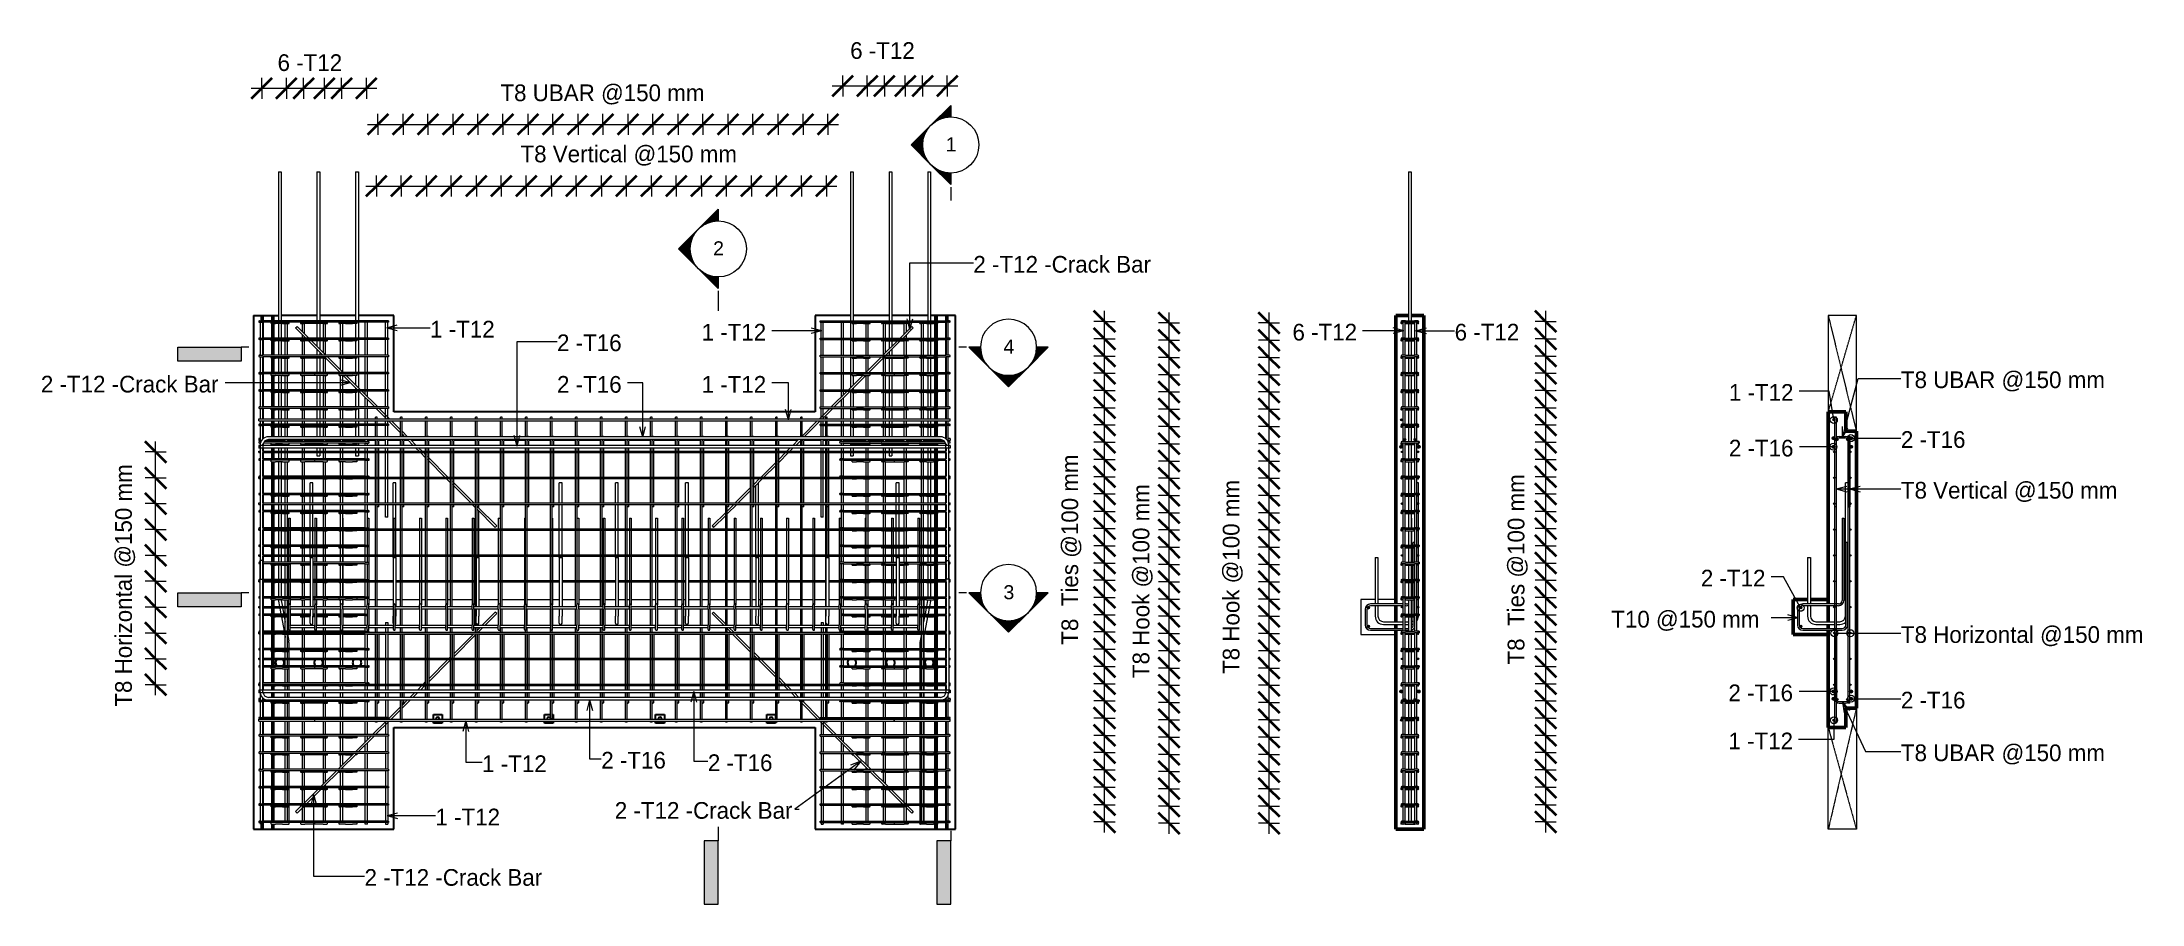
# Model space of a CAD drawing. Header units: millimetres. Extents: x -31655 to -5862, y 2843 to 78926.
# Drawn here: x -31655 to -19689, y 2843 to 7760 of the extents above.
import ezdxf

# ---------------------------------------------------------------- set-up
doc = ezdxf.new("R2010")
doc.units = ezdxf.units.MM
doc.linetypes.add('Overhead', pattern=[3.97, 2.38, -1.59])
for name, color, linetype, lineweight in [('A-ANNO-DIMS', 211, 'Continuous', 9), ('A-ANNO-DIMS-40', 211, 'Continuous', 9), ('A-FLOR-OVHD', 1, 'Overhead', 18), ('A-WALL', 113, 'Continuous', 25), ('G-ANNO-SYMB', 111, 'Continuous', 9), ('S-BEAM', 12, 'Continuous', 18), ('S-RBAR', 171, 'Continuous', 18), ('S-RBAR-IDEN', 171, 'Continuous', 9)]:
    doc.layers.add(name, color=color, linetype=linetype, lineweight=lineweight)
doc.styles.add('Arial', font='arial.ttf', dxfattribs={"height": 80})
doc.styles.add('Nirmala UI', font='Nirmala.ttf', dxfattribs={"height": 95.25})
doc.dimstyles.new('Arc_Length_-_2_5mm_Arial', dxfattribs={"dimscale": 304.8, "dimtxt": 100.546939, "dimasz": 0.393701, "dimexe": 0.19685, "dimexo": 0.0625, "dimgap": 0.229659, "dimtad": 1, "dimdec": 0, "dimzin": 0, "dimdsep": 46, "dimtxsty": 'Nirmala UI', "dimblk1": 'OBLIQUE', "dimblk2": 'OBLIQUE', "dimsah": 1, "dimcen": 0.09, "dimdle": 0.19685, "dimazin": 0, "dimtfac": 1, "dimtdec": 4, "dimtix": 1, "dimtmove": 0, "dimatfit": 3, "dimfxl": 0.19685, "dimfxlon": 1, "dimtvp": 1, "dimtolj": 1, "dimtzin": 0, "dimarcsym": 2})
doc.dimstyles.new('Arc_Length_-_2_5mm_Arial_1', dxfattribs={"dimscale": 304.8, "dimtxt": 100.546939, "dimasz": 0.393701, "dimexe": 0.19685, "dimexo": 0.0625, "dimgap": 0.229659, "dimtad": 1, "dimdec": 0, "dimzin": 0, "dimdsep": 46, "dimtxsty": 'Arial', "dimblk1": 'OBLIQUE', "dimblk2": 'OBLIQUE', "dimsah": 1, "dimcen": 0.09, "dimdle": 0.19685, "dimazin": 0, "dimtfac": 1, "dimtdec": 4, "dimtix": 1, "dimtmove": 0, "dimatfit": 3, "dimfxl": 0.19685, "dimfxlon": 1, "dimtvp": 1, "dimtolj": 1, "dimtzin": 0, "dimarcsym": 2})

msp = doc.modelspace()

# ---------------------------------------------------------------- texts
at = {"layer": 'G-ANNO-SYMB', "char_height": 80, "width": 76.962, "attachment_point": 1, "style": 'Arial'}
for s, insert in [('1', (-26506.4, 7215.9)), ('2', (-27831.4, 6623.1)), ('4', (-26177.2, 6061.9)), ('3', (-26177.2, 4661.9))]:
    msp.add_mtext(s, dxfattribs=dict(at, insert=insert))
at = {"layer": 'S-RBAR-IDEN', "char_height": 95.25, "attachment_point": 1, "style": 'Nirmala UI'}
for s, insert, width in [('6 -T12', (-30313.1, 7689.8), 464.979), ('6 -T12', (-27050.3, 7758.7), 464.979), ('T8 UBAR @150 mm', (-29043.2, 7517.7), 1430.21), ('T8 Vertical @150 mm', (-28928.9, 7168.9), 1558.48), ('2 -T12 -Crack Bar', (-26348.3, 6539.6), 1253.839), ('1 -T12', (-29444, 6169.6), 464.979), ('1 -T12', (-27896.9, 6152.4), 464.979), ('6 -T12', (-24530.1, 6152.7), 464.979), ('6 -T12', (-23606, 6152.7), 464.979), ('2 -T16', (-28720.6, 6092), 464.979), ('T8 UBAR @150 mm', (-21063.3, 5881.2), 1430.21), ('2 -T12 -Crack Bar', (-31661.7, 5856.2), 1253.839), ('2 -T16', (-28720.6, 5854.9), 464.979), ('1 -T12', (-27896.9, 5854.9), 464.979), ('1 -T12', (-22043.4, 5808.9), 464.979), ('2 -T16', (-21063.3, 5540.2), 464.979), ('2 -T16', (-22043.4, 5491.3), 464.979), ('T8 Vertical @150 mm', (-21063.3, 5250.9), 1558.48), ('2 -T12', (-22203.1, 4749.8), 464.979), ('T10 @150 mm', (-22713.7, 4515.7), 1064.641), ('T8 Horizontal @150 mm', (-21063.3, 4427.9), 1766.919), ('2 -T16', (-22046, 4095.4), 464.979), ('2 -T16', (-21063.3, 4054), 464.979), ('2 -T16', (-28468.6, 3711.3), 464.979), ('1 -T12', (-22046, 3821.1), 464.979), ('T8 UBAR @150 mm', (-21063.3, 3753.6), 1430.21), ('1 -T12', (-29147.5, 3691.4), 464.979), ('2 -T16', (-27861.2, 3697.1), 464.979), ('1 -T12', (-29413.5, 3387.4), 464.979), ('2 -T12 -Crack Bar', (-28391.4, 3424.9), 1253.839), ('2 -T12 -Crack Bar', (-29817.4, 3042.7), 1253.839)]:
    msp.add_mtext(s, dxfattribs=dict(at, insert=insert, width=width))
at = {"layer": 'S-RBAR-IDEN', "char_height": 95.25, "attachment_point": 1, "rotation": 90, "style": 'Nirmala UI'}
for s, insert, width in [('T8  Ties @100 mm', (-25846.6, 4322.6), 1346.835), ('T8 Horizontal @150 mm', (-31238.6, 3969.1), 1766.919), ('T8  Ties @100 mm', (-23303.8, 4209.7), 1346.835), ('T8 Hook @100 mm', (-25440.8, 4132), 1407.763), ('T8 Hook @100 mm', (-24927.4, 4155.7), 1407.763)]:
    msp.add_mtext(s, dxfattribs=dict(at, insert=insert, width=width))

# ---------------------------------------------------------------- blocks, each defined once
blk = doc.blocks.new('M_Rectangular Corbel - M_Rectangular Corbel-5472199-Elevation Front')
at = {"layer": 'S-BEAM'}
for p, q in [((-30270, 4541), (-30270, 4579)), ((-30240, 4580), (-30181, 4580)), ((-30030, 4580), (-29963, 4580)), ((-29961, 4580), (-29960, 4580)), ((-29862, 4580), (-29813, 4580)), ((-29792, 4580), (-29754, 4580)), ((-29746, 4580), (-29655, 4580)), ((-29639, 4580), (-29612, 4580)), ((-29604, 4580), (-29504, 4580)), ((-29494, 4580), (-29469, 4580)), ((-29461, 4580), (-29354, 4580)), ((-29344, 4580), (-29327, 4580)), ((-29319, 4580), (-29205, 4580)), ((-29195, 4580), (-29184, 4580)), ((-29166, 4580), (-29055, 4580)), ((-29045, 4580), (-29042, 4580)), ((-29034, 4580), (-28906, 4580)), ((-28892, 4580), (-28757, 4580)), ((-28747, 4580), (-28708, 4580)), ((-28692, 4580), (-28615, 4580)), ((-28597, 4580), (-28472, 4580)), ((-28464, 4580), (-28458, 4580)), ((-28448, 4580), (-28388, 4580)), ((-28372, 4580), (-28330, 4580)), ((-28322, 4580), (-28309, 4580)), ((-28299, 4580), (-28187, 4580)), ((-28179, 4580), (-28159, 4580)), ((-28149, 4580), (-28045, 4580)), ((-28037, 4580), (-28010, 4580)), ((-28000, 4580), (-27988, 4580)), ((-27972, 4580), (-27902, 4580)), ((-27894, 4580), (-27860, 4580)), ((-27850, 4580), (-27760, 4580)), ((-27752, 4580), (-27711, 4580)), ((-27701, 4580), (-27617, 4580)), ((-27609, 4580), (-27588, 4580)), ((-27572, 4580), (-27562, 4580)), ((-27552, 4580), (-27475, 4580)), ((-27467, 4580), (-27412, 4580)), ((-27402, 4580), (-27332, 4580)), ((-27324, 4580), (-27263, 4580)), ((-27253, 4580), (-27190, 4580)), ((-27172, 4580), (-27114, 4580)), ((-27104, 4580), (-27099, 4580)), ((-27087, 4580), (-27039, 4580)), ((-26938, 4580), (-26871, 4580)), ((-26869, 4580), (-26868, 4580)), ((-26722, 4580), (-26721, 4580)), ((-26720, 4580), (-26665, 4580)), ((-26655, 4580), (-26653, 4580)), ((-26651, 4580), (-26650, 4580)), ((-26630, 4579), (-26630, 4541)), ((-30270, 4497), (-30270, 4533)), ((-30270, 4489), (-30270, 4489)), ((-30270, 4458), (-30270, 4481)), ((-26630, 4533), (-26630, 4497)), ((-26630, 4489), (-26630, 4489)), ((-26630, 4481), (-26630, 4458)), ((-30171, 4380), (-30256, 4380)), ((-30052, 4380), (-30159, 4380)), ((-29954, 4380), (-30040, 4380)), ((-29813, 4380), (-29942, 4380)), ((-29754, 4380), (-29801, 4380)), ((-29745, 4380), (-29746, 4380)), ((-29697, 4380), (-29737, 4380)), ((-29612, 4380), (-29685, 4380)), ((-29602, 4380), (-29604, 4380)), ((-29469, 4380), (-29594, 4380)), ((-29460, 4380), (-29461, 4380)), ((-29327, 4380), (-29452, 4380)), ((-29317, 4380), (-29319, 4380)), ((-29201, 4380), (-29309, 4380)), ((-29175, 4380), (-29176, 4380)), ((-29042, 4380), (-29167, 4380)), ((-29033, 4380), (-29034, 4380)), ((-28900, 4380), (-29025, 4380)), ((-28890, 4380), (-28892, 4380)), ((-28757, 4380), (-28882, 4380)), ((-28748, 4380), (-28749, 4380)), ((-28615, 4380), (-28740, 4380)), ((-28605, 4380), (-28607, 4380)), ((-28472, 4380), (-28597, 4380)), ((-28463, 4380), (-28464, 4380)), ((-28330, 4380), (-28455, 4380)), ((-28320, 4380), (-28322, 4380)), ((-28187, 4380), (-28312, 4380)), ((-28178, 4380), (-28179, 4380)), ((-28045, 4380), (-28170, 4380)), ((-28035, 4380), (-28037, 4380)), ((-27902, 4380), (-28027, 4380)), ((-27893, 4380), (-27894, 4380)), ((-27760, 4380), (-27885, 4380)), ((-27750, 4380), (-27752, 4380)), ((-27717, 4380), (-27742, 4380)), ((-27617, 4380), (-27700, 4380)), ((-27608, 4380), (-27609, 4380)), ((-27475, 4380), (-27600, 4380)), ((-27465, 4380), (-27467, 4380)), ((-27332, 4380), (-27457, 4380)), ((-27323, 4380), (-27324, 4380)), ((-27216, 4380), (-27315, 4380)), ((-27190, 4380), (-27204, 4380)), ((-27181, 4380), (-27182, 4380)), ((-27099, 4380), (-27173, 4380)), ((-26959, 4380), (-27087, 4380)), ((-26861, 4380), (-26947, 4380)), ((-26742, 4380), (-26849, 4380)), ((-26645, 4380), (-26730, 4380))]:
    blk.add_line(p, q, dxfattribs=at)
blk = doc.blocks.new('M_Rectangular Corbel - M_Rectangular Corbel-5472199-Elevation Right')
at = {"layer": 'S-BEAM'}
for p, q in [((77955, 4580), (77873, 4580)), ((77873, 4580), (77873, 4380)), ((78073, 4580), (77971, 4580)), ((77873, 4380), (78073, 4380))]:
    blk.add_line(p, q, dxfattribs=at)
blk = doc.blocks.new('M_Rectangular Corbel - M_Rectangular Corbel-5472199-Elevation Right1')
at = {"layer": 'S-BEAM', "lineweight": 50}
for p, q in [((77955, 4580), (77873, 4580)), ((77873, 4580), (77873, 4380)), ((78073, 4580), (77971, 4580)), ((78073, 4555), (78073, 4580)), ((78073, 4454), (78073, 4545)), ((78073, 4415), (78073, 4438)), ((77873, 4380), (78073, 4380)), ((78073, 4380), (78073, 4405))]:
    blk.add_line(p, q, dxfattribs=at)
blk = doc.blocks.new('Detail View - M_Section Tail - Filled Horizontal-14034-Elevation Front')
at = {"layer": 'G-ANNO-SYMB'}
blk.add_hatch(color=256, dxfattribs=at).paths.add_polyline_path([(-30521, 5939), (-30521, 6019), (-30881, 6019), (-30881, 5939)])
for p, q in [((-30881, 5939), (-30881, 6019)), ((-30881, 6019), (-30521, 6019)), ((-30521, 6019), (-30521, 5939)), ((-30521, 5939), (-30881, 5939))]:
    blk.add_line(p, q, dxfattribs=at)
blk = doc.blocks.new('Detail View - M_Section Head - Filled SHOP DWG-600895-Elevation Front')
at = {"layer": 'G-ANNO-SYMB'}
h = blk.add_hatch(color=256, dxfattribs=at)
edge = h.paths.add_edge_path()
edge.add_line((-26374, 6019), (-26308, 6019))
edge.add_arc((-26148, 6019), 160, 180, 225)
edge.add_line((-26261, 5906), (-26374, 6019))
h = blk.add_hatch(color=256, dxfattribs=at)
edge = h.paths.add_edge_path()
edge.add_line((-25922, 6019), (-26035, 5906))
edge.add_arc((-26148, 6019), 160, 315, 360)
edge.add_line((-25988, 6019), (-25922, 6019))
h = blk.add_hatch(color=256, dxfattribs=at)
edge = h.paths.add_edge_path()
edge.add_line((-26148, 5793), (-26261, 5906))
edge.add_arc((-26148, 6019), 160, 225, 270)
edge.add_line((-26148, 5859), (-26148, 5793))
h = blk.add_hatch(color=256, dxfattribs=at)
edge = h.paths.add_edge_path()
edge.add_line((-26148, 5793), (-26148, 5859))
edge.add_arc((-26148, 6019), 160, 270, 315)
edge.add_line((-26035, 5906), (-26148, 5793))
for p, q in [((-26148, 5793), (-26374, 6019)), ((-26308, 6019), (-26374, 6019)), ((-26374, 6019), (-26261, 5906)), ((-26308, 6019), (-26374, 6019)), ((-26148, 5793), (-25922, 6019)), ((-26035, 5906), (-25922, 6019)), ((-25988, 6019), (-25922, 6019)), ((-25922, 6019), (-25988, 6019)), ((-26261, 5906), (-26148, 5793)), ((-26148, 5793), (-26035, 5906)), ((-26148, 5859), (-26148, 5793)), ((-26148, 5793), (-26148, 5859))]:
    blk.add_line(p, q, dxfattribs=at)
for start, end in [(0, 180), (180, 360), (180, 225), (315, 0), (225, 270), (270, 315)]:
    blk.add_arc((-26148, 6019), 160, start, end, dxfattribs=at)
blk = doc.blocks.new('DIMBLOCK1-Elevation Front')
at = {"layer": 'A-ANNO-DIMS-40', "lineweight": 35}
for p, q in [((-25601, 3410), (-25661, 3470)), ((-25601, 3312), (-25661, 3372)), ((-25601, 3410), (-25541, 3350)), ((-25601, 3312), (-25541, 3252))]:
    blk.add_line(p, q, dxfattribs=at)
at = {"layer": 'A-ANNO-DIMS-40'}
for p, q in [((-25601, 3410), (-25661, 3410)), ((-25601, 3252), (-25601, 3410)), ((-25601, 3410), (-25541, 3410)), ((-25601, 3312), (-25661, 3312)), ((-25601, 3312), (-25541, 3312))]:
    blk.add_line(p, q, dxfattribs=at)
blk = doc.blocks.new('_Oblique')
at = {"color": 0, "linetype": 'ByBlock', "lineweight": -2}
blk.add_line((-0.5, -0.5), (0.5, 0.5), dxfattribs=at)
blk = doc.blocks.new('DIMBLOCK2-Elevation Front')
at = {"layer": 'A-ANNO-DIMS-40', "lineweight": 35}
for p, q in [((-25601, 3509), (-25661, 3569)), ((-25601, 3410), (-25661, 3470)), ((-25601, 3509), (-25541, 3449)), ((-25601, 3410), (-25541, 3350))]:
    blk.add_line(p, q, dxfattribs=at)
at = {"layer": 'A-ANNO-DIMS-40'}
for p, q in [((-25601, 3509), (-25661, 3509)), ((-25601, 3410), (-25601, 3509)), ((-25601, 3509), (-25541, 3509)), ((-25601, 3410), (-25661, 3410)), ((-25601, 3410), (-25541, 3410))]:
    blk.add_line(p, q, dxfattribs=at)
blk = doc.blocks.new('DIMBLOCK3-Elevation Front')
at = {"layer": 'A-ANNO-DIMS-40', "lineweight": 35}
for p, q in [((-25601, 3608), (-25661, 3668)), ((-25601, 3608), (-25541, 3548)), ((-25601, 3509), (-25661, 3569)), ((-25601, 3509), (-25541, 3449))]:
    blk.add_line(p, q, dxfattribs=at)
at = {"layer": 'A-ANNO-DIMS-40'}
for p, q in [((-25601, 3608), (-25661, 3608)), ((-25601, 3509), (-25601, 3608)), ((-25601, 3608), (-25541, 3608)), ((-25601, 3509), (-25661, 3509)), ((-25601, 3509), (-25541, 3509))]:
    blk.add_line(p, q, dxfattribs=at)
blk = doc.blocks.new('DIMBLOCK4-Elevation Front')
at = {"layer": 'A-ANNO-DIMS-40', "lineweight": 35}
for p, q in [((-25601, 3707), (-25661, 3767)), ((-25601, 3608), (-25661, 3668)), ((-25601, 3707), (-25541, 3647)), ((-25601, 3608), (-25541, 3548))]:
    blk.add_line(p, q, dxfattribs=at)
at = {"layer": 'A-ANNO-DIMS-40'}
for p, q in [((-25601, 3707), (-25661, 3707)), ((-25601, 3608), (-25661, 3608)), ((-25601, 3608), (-25601, 3707)), ((-25601, 3707), (-25541, 3707)), ((-25601, 3608), (-25541, 3608))]:
    blk.add_line(p, q, dxfattribs=at)
blk = doc.blocks.new('DIMBLOCK5-Elevation Front')
at = {"layer": 'A-ANNO-DIMS-40', "lineweight": 35}
for p, q in [((-25601, 3805), (-25661, 3865)), ((-25601, 3707), (-25661, 3767)), ((-25601, 3805), (-25541, 3745)), ((-25601, 3707), (-25541, 3647))]:
    blk.add_line(p, q, dxfattribs=at)
at = {"layer": 'A-ANNO-DIMS-40'}
for p, q in [((-25601, 3805), (-25661, 3805)), ((-25601, 3707), (-25601, 3805)), ((-25601, 3805), (-25541, 3805)), ((-25601, 3707), (-25661, 3707)), ((-25601, 3707), (-25541, 3707))]:
    blk.add_line(p, q, dxfattribs=at)
blk = doc.blocks.new('DIMBLOCK6-Elevation Front')
at = {"layer": 'A-ANNO-DIMS-40', "lineweight": 35}
for p, q in [((-25601, 3904), (-25661, 3964)), ((-25601, 3805), (-25661, 3865)), ((-25601, 3904), (-25541, 3844)), ((-25601, 3805), (-25541, 3745))]:
    blk.add_line(p, q, dxfattribs=at)
at = {"layer": 'A-ANNO-DIMS-40'}
for p, q in [((-25601, 3904), (-25661, 3904)), ((-25601, 3805), (-25601, 3904)), ((-25601, 3904), (-25541, 3904)), ((-25601, 3805), (-25661, 3805)), ((-25601, 3805), (-25541, 3805))]:
    blk.add_line(p, q, dxfattribs=at)
blk = doc.blocks.new('DIMBLOCK7-Elevation Front')
at = {"layer": 'A-ANNO-DIMS-40', "lineweight": 35}
for p, q in [((-25601, 4002), (-25661, 4062)), ((-25601, 3904), (-25661, 3964)), ((-25601, 4002), (-25541, 3942)), ((-25601, 3904), (-25541, 3844))]:
    blk.add_line(p, q, dxfattribs=at)
at = {"layer": 'A-ANNO-DIMS-40'}
for p, q in [((-25601, 4002), (-25661, 4002)), ((-25601, 3904), (-25601, 4002)), ((-25601, 4002), (-25541, 4002)), ((-25601, 3904), (-25661, 3904)), ((-25601, 3904), (-25541, 3904))]:
    blk.add_line(p, q, dxfattribs=at)
blk = doc.blocks.new('DIMBLOCK8-Elevation Front')
at = {"layer": 'A-ANNO-DIMS-40', "lineweight": 35}
for p, q in [((-25601, 4100), (-25661, 4160)), ((-25601, 4100), (-25541, 4040)), ((-25601, 4002), (-25661, 4062)), ((-25601, 4002), (-25541, 3942))]:
    blk.add_line(p, q, dxfattribs=at)
at = {"layer": 'A-ANNO-DIMS-40'}
for p, q in [((-25601, 4100), (-25661, 4100)), ((-25601, 4002), (-25601, 4100)), ((-25601, 4100), (-25541, 4100)), ((-25601, 4002), (-25661, 4002)), ((-25601, 4002), (-25541, 4002))]:
    blk.add_line(p, q, dxfattribs=at)
blk = doc.blocks.new('DIMBLOCK9-Elevation Front')
at = {"layer": 'A-ANNO-DIMS-40', "lineweight": 35}
for p, q in [((-25601, 4198), (-25661, 4258)), ((-25601, 4198), (-25541, 4138)), ((-25601, 4100), (-25661, 4160)), ((-25601, 4100), (-25541, 4040))]:
    blk.add_line(p, q, dxfattribs=at)
at = {"layer": 'A-ANNO-DIMS-40'}
for p, q in [((-25601, 4198), (-25661, 4198)), ((-25601, 4100), (-25601, 4198)), ((-25601, 4198), (-25541, 4198)), ((-25601, 4100), (-25661, 4100)), ((-25601, 4100), (-25541, 4100))]:
    blk.add_line(p, q, dxfattribs=at)
blk = doc.blocks.new('DIMBLOCK10-Elevation Front')
at = {"layer": 'A-ANNO-DIMS-40', "lineweight": 35}
for p, q in [((-25601, 4297), (-25661, 4357)), ((-25601, 4198), (-25661, 4258)), ((-25601, 4297), (-25541, 4237)), ((-25601, 4198), (-25541, 4138))]:
    blk.add_line(p, q, dxfattribs=at)
at = {"layer": 'A-ANNO-DIMS-40'}
for p, q in [((-25601, 4297), (-25661, 4297)), ((-25601, 4198), (-25661, 4198)), ((-25601, 4198), (-25601, 4297)), ((-25601, 4297), (-25541, 4297)), ((-25601, 4198), (-25541, 4198))]:
    blk.add_line(p, q, dxfattribs=at)
blk = doc.blocks.new('DIMBLOCK11-Elevation Front')
at = {"layer": 'A-ANNO-DIMS-40', "lineweight": 35}
for p, q in [((-25601, 4395), (-25661, 4455)), ((-25601, 4297), (-25661, 4357)), ((-25601, 4395), (-25541, 4335)), ((-25601, 4297), (-25541, 4237))]:
    blk.add_line(p, q, dxfattribs=at)
at = {"layer": 'A-ANNO-DIMS-40'}
for p, q in [((-25601, 4395), (-25661, 4395)), ((-25601, 4297), (-25601, 4395)), ((-25601, 4395), (-25541, 4395)), ((-25601, 4297), (-25661, 4297)), ((-25601, 4297), (-25541, 4297))]:
    blk.add_line(p, q, dxfattribs=at)
blk = doc.blocks.new('DIMBLOCK12-Elevation Front')
at = {"layer": 'A-ANNO-DIMS-40', "lineweight": 35}
for p, q in [((-25601, 4493), (-25661, 4553)), ((-25601, 4395), (-25661, 4455)), ((-25601, 4493), (-25541, 4433)), ((-25601, 4395), (-25541, 4335))]:
    blk.add_line(p, q, dxfattribs=at)
at = {"layer": 'A-ANNO-DIMS-40'}
for p, q in [((-25601, 4493), (-25661, 4493)), ((-25601, 4395), (-25601, 4493)), ((-25601, 4493), (-25541, 4493)), ((-25601, 4395), (-25661, 4395)), ((-25601, 4395), (-25541, 4395))]:
    blk.add_line(p, q, dxfattribs=at)
blk = doc.blocks.new('DIMBLOCK13-Elevation Front')
at = {"layer": 'A-ANNO-DIMS-40', "lineweight": 35}
for p, q in [((-25601, 4592), (-25661, 4652)), ((-25601, 4493), (-25661, 4553)), ((-25601, 4592), (-25541, 4532)), ((-25601, 4493), (-25541, 4433))]:
    blk.add_line(p, q, dxfattribs=at)
at = {"layer": 'A-ANNO-DIMS-40'}
for p, q in [((-25601, 4592), (-25661, 4592)), ((-25601, 4493), (-25601, 4592)), ((-25601, 4592), (-25541, 4592)), ((-25601, 4493), (-25661, 4493)), ((-25601, 4493), (-25541, 4493))]:
    blk.add_line(p, q, dxfattribs=at)
blk = doc.blocks.new('DIMBLOCK14-Elevation Front')
at = {"layer": 'A-ANNO-DIMS-40', "lineweight": 35}
for p, q in [((-25601, 4690), (-25661, 4750)), ((-25601, 4690), (-25541, 4630)), ((-25601, 4592), (-25661, 4652)), ((-25601, 4592), (-25541, 4532))]:
    blk.add_line(p, q, dxfattribs=at)
at = {"layer": 'A-ANNO-DIMS-40'}
for p, q in [((-25601, 4690), (-25661, 4690)), ((-25601, 4592), (-25601, 4690)), ((-25601, 4690), (-25541, 4690)), ((-25601, 4592), (-25661, 4592)), ((-25601, 4592), (-25541, 4592))]:
    blk.add_line(p, q, dxfattribs=at)
blk = doc.blocks.new('DIMBLOCK15-Elevation Front')
at = {"layer": 'A-ANNO-DIMS-40', "lineweight": 35}
for p, q in [((-25601, 4788), (-25661, 4848)), ((-25601, 4788), (-25541, 4728)), ((-25601, 4690), (-25661, 4750)), ((-25601, 4690), (-25541, 4630))]:
    blk.add_line(p, q, dxfattribs=at)
at = {"layer": 'A-ANNO-DIMS-40'}
for p, q in [((-25601, 4788), (-25661, 4788)), ((-25601, 4690), (-25601, 4788)), ((-25601, 4788), (-25541, 4788)), ((-25601, 4690), (-25661, 4690)), ((-25601, 4690), (-25541, 4690))]:
    blk.add_line(p, q, dxfattribs=at)
blk = doc.blocks.new('DIMBLOCK16-Elevation Front')
at = {"layer": 'A-ANNO-DIMS-40', "lineweight": 35}
for p, q in [((-25601, 4887), (-25661, 4947)), ((-25601, 4788), (-25661, 4848)), ((-25601, 4887), (-25541, 4827)), ((-25601, 4788), (-25541, 4728))]:
    blk.add_line(p, q, dxfattribs=at)
at = {"layer": 'A-ANNO-DIMS-40'}
for p, q in [((-25601, 4887), (-25661, 4887)), ((-25601, 4788), (-25661, 4788)), ((-25601, 4788), (-25601, 4887)), ((-25601, 4887), (-25541, 4887)), ((-25601, 4788), (-25541, 4788))]:
    blk.add_line(p, q, dxfattribs=at)
blk = doc.blocks.new('DIMBLOCK17-Elevation Front')
at = {"layer": 'A-ANNO-DIMS-40', "lineweight": 35}
for p, q in [((-25601, 4985), (-25661, 5045)), ((-25601, 4887), (-25661, 4947)), ((-25601, 4985), (-25541, 4925)), ((-25601, 4887), (-25541, 4827))]:
    blk.add_line(p, q, dxfattribs=at)
at = {"layer": 'A-ANNO-DIMS-40'}
for p, q in [((-25601, 4985), (-25661, 4985)), ((-25601, 4887), (-25601, 4985)), ((-25601, 4985), (-25541, 4985)), ((-25601, 4887), (-25661, 4887)), ((-25601, 4887), (-25541, 4887))]:
    blk.add_line(p, q, dxfattribs=at)
blk = doc.blocks.new('DIMBLOCK18-Elevation Front')
at = {"layer": 'A-ANNO-DIMS-40', "lineweight": 35}
for p, q in [((-25601, 5083), (-25661, 5143)), ((-25601, 4985), (-25661, 5045)), ((-25601, 5083), (-25541, 5023)), ((-25601, 4985), (-25541, 4925))]:
    blk.add_line(p, q, dxfattribs=at)
at = {"layer": 'A-ANNO-DIMS-40'}
for p, q in [((-25601, 5083), (-25661, 5083)), ((-25601, 4985), (-25601, 5083)), ((-25601, 5083), (-25541, 5083)), ((-25601, 4985), (-25661, 4985)), ((-25601, 4985), (-25541, 4985))]:
    blk.add_line(p, q, dxfattribs=at)
blk = doc.blocks.new('DIMBLOCK19-Elevation Front')
at = {"layer": 'A-ANNO-DIMS-40', "lineweight": 35}
for p, q in [((-25601, 5182), (-25661, 5242)), ((-25601, 5182), (-25541, 5122)), ((-25601, 5083), (-25661, 5143)), ((-25601, 5083), (-25541, 5023))]:
    blk.add_line(p, q, dxfattribs=at)
at = {"layer": 'A-ANNO-DIMS-40'}
for p, q in [((-25601, 5182), (-25661, 5182)), ((-25601, 5083), (-25601, 5182)), ((-25601, 5182), (-25541, 5182)), ((-25601, 5083), (-25661, 5083)), ((-25601, 5083), (-25541, 5083))]:
    blk.add_line(p, q, dxfattribs=at)
blk = doc.blocks.new('DIMBLOCK20-Elevation Front')
at = {"layer": 'A-ANNO-DIMS-40', "lineweight": 35}
for p, q in [((-25601, 5280), (-25661, 5340)), ((-25601, 5280), (-25541, 5220)), ((-25601, 5182), (-25661, 5242)), ((-25601, 5182), (-25541, 5122))]:
    blk.add_line(p, q, dxfattribs=at)
at = {"layer": 'A-ANNO-DIMS-40'}
for p, q in [((-25601, 5280), (-25661, 5280)), ((-25601, 5182), (-25601, 5280)), ((-25601, 5280), (-25541, 5280)), ((-25601, 5182), (-25661, 5182)), ((-25601, 5182), (-25541, 5182))]:
    blk.add_line(p, q, dxfattribs=at)
blk = doc.blocks.new('DIMBLOCK21-Elevation Front')
at = {"layer": 'A-ANNO-DIMS-40', "lineweight": 35}
for p, q in [((-25601, 5378), (-25661, 5438)), ((-25601, 5280), (-25661, 5340)), ((-25601, 5378), (-25541, 5318)), ((-25601, 5280), (-25541, 5220))]:
    blk.add_line(p, q, dxfattribs=at)
at = {"layer": 'A-ANNO-DIMS-40'}
for p, q in [((-25601, 5378), (-25661, 5378)), ((-25601, 5280), (-25661, 5280)), ((-25601, 5280), (-25601, 5378)), ((-25601, 5378), (-25541, 5378)), ((-25601, 5280), (-25541, 5280))]:
    blk.add_line(p, q, dxfattribs=at)
blk = doc.blocks.new('DIMBLOCK22-Elevation Front')
at = {"layer": 'A-ANNO-DIMS-40', "lineweight": 35}
for p, q in [((-25601, 5477), (-25661, 5537)), ((-25601, 5378), (-25661, 5438)), ((-25601, 5477), (-25541, 5417)), ((-25601, 5378), (-25541, 5318))]:
    blk.add_line(p, q, dxfattribs=at)
at = {"layer": 'A-ANNO-DIMS-40'}
for p, q in [((-25601, 5477), (-25661, 5477)), ((-25601, 5378), (-25601, 5477)), ((-25601, 5477), (-25541, 5477)), ((-25601, 5378), (-25661, 5378)), ((-25601, 5378), (-25541, 5378))]:
    blk.add_line(p, q, dxfattribs=at)
blk = doc.blocks.new('DIMBLOCK23-Elevation Front')
at = {"layer": 'A-ANNO-DIMS-40', "lineweight": 35}
for p, q in [((-25601, 5576), (-25661, 5636)), ((-25601, 5477), (-25661, 5537)), ((-25601, 5576), (-25541, 5516)), ((-25601, 5477), (-25541, 5417))]:
    blk.add_line(p, q, dxfattribs=at)
at = {"layer": 'A-ANNO-DIMS-40'}
for p, q in [((-25601, 5576), (-25661, 5576)), ((-25601, 5477), (-25601, 5576)), ((-25601, 5576), (-25541, 5576)), ((-25601, 5477), (-25661, 5477)), ((-25601, 5477), (-25541, 5477))]:
    blk.add_line(p, q, dxfattribs=at)
blk = doc.blocks.new('DIMBLOCK24-Elevation Front')
at = {"layer": 'A-ANNO-DIMS-40', "lineweight": 35}
for p, q in [((-25601, 5674), (-25661, 5734)), ((-25601, 5576), (-25661, 5636)), ((-25601, 5674), (-25541, 5614)), ((-25601, 5576), (-25541, 5516))]:
    blk.add_line(p, q, dxfattribs=at)
at = {"layer": 'A-ANNO-DIMS-40'}
for p, q in [((-25601, 5674), (-25661, 5674)), ((-25601, 5576), (-25601, 5674)), ((-25601, 5674), (-25541, 5674)), ((-25601, 5576), (-25661, 5576)), ((-25601, 5576), (-25541, 5576))]:
    blk.add_line(p, q, dxfattribs=at)
blk = doc.blocks.new('DIMBLOCK25-Elevation Front')
at = {"layer": 'A-ANNO-DIMS-40', "lineweight": 35}
for p, q in [((-25601, 5773), (-25661, 5833)), ((-25601, 5773), (-25541, 5713)), ((-25601, 5674), (-25661, 5734)), ((-25601, 5674), (-25541, 5614))]:
    blk.add_line(p, q, dxfattribs=at)
at = {"layer": 'A-ANNO-DIMS-40'}
for p, q in [((-25601, 5773), (-25661, 5773)), ((-25601, 5674), (-25601, 5773)), ((-25601, 5773), (-25541, 5773)), ((-25601, 5674), (-25661, 5674)), ((-25601, 5674), (-25541, 5674))]:
    blk.add_line(p, q, dxfattribs=at)
blk = doc.blocks.new('DIMBLOCK26-Elevation Front')
at = {"layer": 'A-ANNO-DIMS-40', "lineweight": 35}
for p, q in [((-25601, 5871), (-25661, 5931)), ((-25601, 5871), (-25541, 5811)), ((-25601, 5773), (-25661, 5833)), ((-25601, 5773), (-25541, 5713))]:
    blk.add_line(p, q, dxfattribs=at)
at = {"layer": 'A-ANNO-DIMS-40'}
for p, q in [((-25601, 5871), (-25661, 5871)), ((-25601, 5773), (-25601, 5871)), ((-25601, 5871), (-25541, 5871)), ((-25601, 5773), (-25661, 5773)), ((-25601, 5773), (-25541, 5773))]:
    blk.add_line(p, q, dxfattribs=at)
blk = doc.blocks.new('DIMBLOCK27-Elevation Front')
at = {"layer": 'A-ANNO-DIMS-40', "lineweight": 35}
for p, q in [((-25601, 5969), (-25661, 6029)), ((-25601, 5871), (-25661, 5931)), ((-25601, 5969), (-25541, 5909)), ((-25601, 5871), (-25541, 5811))]:
    blk.add_line(p, q, dxfattribs=at)
at = {"layer": 'A-ANNO-DIMS-40'}
for p, q in [((-25601, 5969), (-25661, 5969)), ((-25601, 5871), (-25661, 5871)), ((-25601, 5871), (-25601, 5969)), ((-25601, 5969), (-25541, 5969)), ((-25601, 5871), (-25541, 5871))]:
    blk.add_line(p, q, dxfattribs=at)
blk = doc.blocks.new('DIMBLOCK28-Elevation Front')
at = {"layer": 'A-ANNO-DIMS-40', "lineweight": 35}
for p, q in [((-25601, 6067), (-25661, 6127)), ((-25601, 5969), (-25661, 6029)), ((-25601, 6067), (-25541, 6007)), ((-25601, 5969), (-25541, 5909))]:
    blk.add_line(p, q, dxfattribs=at)
at = {"layer": 'A-ANNO-DIMS-40'}
for p, q in [((-25601, 6067), (-25661, 6067)), ((-25601, 5969), (-25601, 6067)), ((-25601, 6067), (-25541, 6067)), ((-25601, 5969), (-25661, 5969)), ((-25601, 5969), (-25541, 5969))]:
    blk.add_line(p, q, dxfattribs=at)
blk = doc.blocks.new('DIMBLOCK29-Elevation Front')
at = {"layer": 'A-ANNO-DIMS-40', "lineweight": 35}
for p, q in [((-25601, 6166), (-25661, 6226)), ((-25601, 6067), (-25661, 6127)), ((-25601, 6166), (-25541, 6106)), ((-25601, 6067), (-25541, 6007))]:
    blk.add_line(p, q, dxfattribs=at)
at = {"layer": 'A-ANNO-DIMS-40'}
for p, q in [((-25601, 6067), (-25601, 6226)), ((-25601, 6166), (-25661, 6166)), ((-25601, 6166), (-25541, 6166)), ((-25601, 6067), (-25661, 6067)), ((-25601, 6067), (-25541, 6067))]:
    blk.add_line(p, q, dxfattribs=at)
blk = doc.blocks.new('DIMBLOCK30-Elevation Front')
at = {"layer": 'A-ANNO-DIMS-40', "lineweight": 35}
for p, q in [((-25601, 4002), (-25661, 4062)), ((-25601, 3904), (-25661, 3964)), ((-25601, 4002), (-25541, 3942)), ((-25601, 3805), (-25661, 3865)), ((-25601, 3904), (-25541, 3844)), ((-25601, 3707), (-25661, 3767)), ((-25601, 3805), (-25541, 3745)), ((-25601, 3608), (-25661, 3668)), ((-25601, 3707), (-25541, 3647)), ((-25601, 3608), (-25541, 3548)), ((-25601, 3509), (-25661, 3569)), ((-25601, 3410), (-25661, 3470)), ((-25601, 3509), (-25541, 3449)), ((-25601, 3312), (-25661, 3372)), ((-25601, 3410), (-25541, 3350)), ((-25601, 3312), (-25541, 3252))]:
    blk.add_line(p, q, dxfattribs=at)
at = {"layer": 'A-ANNO-DIMS-40'}
for p, q in [((-25601, 4002), (-25661, 4002)), ((-25601, 3904), (-25601, 4002)), ((-25601, 4002), (-25541, 4002)), ((-25601, 3904), (-25661, 3904)), ((-25601, 3252), (-25601, 3904)), ((-25601, 3805), (-25601, 3904)), ((-25601, 3904), (-25541, 3904)), ((-25601, 3805), (-25661, 3805)), ((-25601, 3707), (-25601, 3805)), ((-25601, 3805), (-25541, 3805)), ((-25601, 3707), (-25661, 3707)), ((-25601, 3608), (-25661, 3608)), ((-25601, 3608), (-25601, 3707)), ((-25601, 3707), (-25541, 3707)), ((-25601, 3509), (-25601, 3608)), ((-25601, 3608), (-25541, 3608)), ((-25601, 3509), (-25661, 3509)), ((-25601, 3410), (-25601, 3509)), ((-25601, 3509), (-25541, 3509)), ((-25601, 3410), (-25661, 3410)), ((-25601, 3252), (-25601, 3410)), ((-25601, 3410), (-25541, 3410)), ((-25601, 3312), (-25661, 3312)), ((-25601, 3312), (-25541, 3312))]:
    blk.add_line(p, q, dxfattribs=at)
blk = doc.blocks.new('_None')
blk = doc.blocks.new('DIMBLOCK31-Elevation Front')
at = {"layer": 'A-ANNO-DIMS-40', "lineweight": 35}
for p, q in [((-25601, 5576), (-25661, 5636)), ((-25601, 5477), (-25661, 5537)), ((-25601, 5576), (-25541, 5516)), ((-25601, 5378), (-25661, 5438)), ((-25601, 5477), (-25541, 5417)), ((-25601, 5280), (-25661, 5340)), ((-25601, 5378), (-25541, 5318)), ((-25601, 5280), (-25541, 5220)), ((-25601, 5182), (-25661, 5242)), ((-25601, 5182), (-25541, 5122)), ((-25601, 5083), (-25661, 5143)), ((-25601, 4985), (-25661, 5045)), ((-25601, 5083), (-25541, 5023)), ((-25601, 4887), (-25661, 4947)), ((-25601, 4985), (-25541, 4925)), ((-25601, 4788), (-25661, 4848)), ((-25601, 4887), (-25541, 4827)), ((-25601, 4788), (-25541, 4728)), ((-25601, 4690), (-25661, 4750)), ((-25601, 4690), (-25541, 4630)), ((-25601, 4592), (-25661, 4652)), ((-25601, 4493), (-25661, 4553)), ((-25601, 4592), (-25541, 4532)), ((-25601, 4395), (-25661, 4455)), ((-25601, 4493), (-25541, 4433)), ((-25601, 4297), (-25661, 4357)), ((-25601, 4395), (-25541, 4335)), ((-25601, 4198), (-25661, 4258)), ((-25601, 4297), (-25541, 4237)), ((-25601, 4198), (-25541, 4138)), ((-25601, 4100), (-25661, 4160)), ((-25601, 4100), (-25541, 4040)), ((-25601, 4002), (-25661, 4062)), ((-25601, 3904), (-25661, 3964)), ((-25601, 4002), (-25541, 3942)), ((-25601, 3904), (-25541, 3844))]:
    blk.add_line(p, q, dxfattribs=at)
at = {"layer": 'A-ANNO-DIMS-40'}
for p, q in [((-25601, 5576), (-25661, 5576)), ((-25601, 5477), (-25601, 5576)), ((-25601, 5576), (-25541, 5576)), ((-25601, 5477), (-25661, 5477)), ((-25601, 3904), (-25601, 5477)), ((-25601, 5378), (-25601, 5477)), ((-25601, 5477), (-25541, 5477)), ((-25601, 5378), (-25661, 5378)), ((-25601, 5280), (-25661, 5280)), ((-25601, 5280), (-25601, 5378)), ((-25601, 5378), (-25541, 5378)), ((-25601, 5182), (-25601, 5280)), ((-25601, 5280), (-25541, 5280)), ((-25601, 5182), (-25661, 5182)), ((-25601, 5083), (-25601, 5182)), ((-25601, 5182), (-25541, 5182)), ((-25601, 5083), (-25661, 5083)), ((-25601, 4985), (-25601, 5083)), ((-25601, 5083), (-25541, 5083)), ((-25601, 4985), (-25661, 4985)), ((-25601, 4887), (-25601, 4985)), ((-25601, 4985), (-25541, 4985)), ((-25601, 4887), (-25661, 4887)), ((-25601, 4788), (-25661, 4788)), ((-25601, 4788), (-25601, 4887)), ((-25601, 4887), (-25541, 4887)), ((-25601, 4690), (-25601, 4788)), ((-25601, 4788), (-25541, 4788)), ((-25601, 4690), (-25661, 4690)), ((-25601, 4592), (-25601, 4690)), ((-25601, 4690), (-25541, 4690)), ((-25601, 4592), (-25661, 4592)), ((-25601, 4493), (-25601, 4592)), ((-25601, 4592), (-25541, 4592)), ((-25601, 4493), (-25661, 4493)), ((-25601, 4395), (-25601, 4493)), ((-25601, 4493), (-25541, 4493)), ((-25601, 4395), (-25661, 4395)), ((-25601, 4297), (-25601, 4395)), ((-25601, 4395), (-25541, 4395)), ((-25601, 4297), (-25661, 4297)), ((-25601, 4198), (-25661, 4198)), ((-25601, 4198), (-25601, 4297)), ((-25601, 4297), (-25541, 4297)), ((-25601, 4100), (-25601, 4198)), ((-25601, 4198), (-25541, 4198)), ((-25601, 4100), (-25661, 4100)), ((-25601, 4002), (-25601, 4100)), ((-25601, 4100), (-25541, 4100)), ((-25601, 4002), (-25661, 4002)), ((-25601, 3904), (-25601, 4002)), ((-25601, 4002), (-25541, 4002)), ((-25601, 3904), (-25661, 3904)), ((-25601, 3904), (-25541, 3904))]:
    blk.add_line(p, q, dxfattribs=at)
blk = doc.blocks.new('DIMBLOCK32-Elevation Front')
at = {"layer": 'A-ANNO-DIMS-40', "lineweight": 35}
for p, q in [((-25601, 5674), (-25661, 5734)), ((-25601, 5576), (-25661, 5636)), ((-25601, 5674), (-25541, 5614)), ((-25601, 5477), (-25661, 5537)), ((-25601, 5576), (-25541, 5516)), ((-25601, 5477), (-25541, 5417))]:
    blk.add_line(p, q, dxfattribs=at)
at = {"layer": 'A-ANNO-DIMS-40'}
for p, q in [((-25601, 5674), (-25661, 5674)), ((-25601, 5576), (-25601, 5674)), ((-25601, 5674), (-25541, 5674)), ((-25601, 5576), (-25661, 5576)), ((-25601, 5477), (-25601, 5576)), ((-25601, 5477), (-25601, 5576)), ((-25601, 5576), (-25541, 5576)), ((-25601, 5477), (-25661, 5477)), ((-25601, 5477), (-25541, 5477))]:
    blk.add_line(p, q, dxfattribs=at)
blk = doc.blocks.new('DIMBLOCK33-Elevation Front')
at = {"layer": 'A-ANNO-DIMS-40', "lineweight": 35}
for p, q in [((-25601, 6166), (-25661, 6226)), ((-25601, 6067), (-25661, 6127)), ((-25601, 6166), (-25541, 6106)), ((-25601, 5969), (-25661, 6029)), ((-25601, 6067), (-25541, 6007)), ((-25601, 5871), (-25661, 5931)), ((-25601, 5969), (-25541, 5909)), ((-25601, 5871), (-25541, 5811)), ((-25601, 5773), (-25661, 5833)), ((-25601, 5773), (-25541, 5713)), ((-25601, 5674), (-25661, 5734)), ((-25601, 5576), (-25661, 5636)), ((-25601, 5674), (-25541, 5614)), ((-25601, 5576), (-25541, 5516))]:
    blk.add_line(p, q, dxfattribs=at)
at = {"layer": 'A-ANNO-DIMS-40'}
for p, q in [((-25601, 5576), (-25601, 6226)), ((-25601, 6067), (-25601, 6226)), ((-25601, 6166), (-25661, 6166)), ((-25601, 6166), (-25541, 6166)), ((-25601, 6067), (-25661, 6067)), ((-25601, 5969), (-25601, 6067)), ((-25601, 6067), (-25541, 6067)), ((-25601, 5969), (-25661, 5969)), ((-25601, 5871), (-25661, 5871)), ((-25601, 5871), (-25601, 5969)), ((-25601, 5969), (-25541, 5969)), ((-25601, 5773), (-25601, 5871)), ((-25601, 5871), (-25541, 5871)), ((-25601, 5773), (-25661, 5773)), ((-25601, 5674), (-25601, 5773)), ((-25601, 5773), (-25541, 5773)), ((-25601, 5674), (-25661, 5674)), ((-25601, 5576), (-25601, 5674)), ((-25601, 5674), (-25541, 5674)), ((-25601, 5576), (-25661, 5576)), ((-25601, 5576), (-25541, 5576))]:
    blk.add_line(p, q, dxfattribs=at)
blk = doc.blocks.new('DIMBLOCK34-Elevation Front')
at = {"layer": 'A-ANNO-DIMS-40', "lineweight": 35}
for p, q in [((-25233, 3402), (-25293, 3462)), ((-25233, 3304), (-25293, 3364)), ((-25233, 3402), (-25173, 3342)), ((-25233, 3304), (-25173, 3244))]:
    blk.add_line(p, q, dxfattribs=at)
at = {"layer": 'A-ANNO-DIMS-40'}
for p, q in [((-25233, 3402), (-25293, 3402)), ((-25233, 3244), (-25233, 3402)), ((-25233, 3402), (-25173, 3402)), ((-25233, 3304), (-25293, 3304)), ((-25233, 3304), (-25173, 3304))]:
    blk.add_line(p, q, dxfattribs=at)
blk = doc.blocks.new('DIMBLOCK35-Elevation Front')
at = {"layer": 'A-ANNO-DIMS-40', "lineweight": 35}
for p, q in [((-25233, 3501), (-25293, 3561)), ((-25233, 3501), (-25173, 3441)), ((-25233, 3402), (-25293, 3462)), ((-25233, 3402), (-25173, 3342))]:
    blk.add_line(p, q, dxfattribs=at)
at = {"layer": 'A-ANNO-DIMS-40'}
for p, q in [((-25233, 3501), (-25293, 3501)), ((-25233, 3402), (-25233, 3501)), ((-25233, 3501), (-25173, 3501)), ((-25233, 3402), (-25293, 3402)), ((-25233, 3402), (-25173, 3402))]:
    blk.add_line(p, q, dxfattribs=at)
blk = doc.blocks.new('DIMBLOCK36-Elevation Front')
at = {"layer": 'A-ANNO-DIMS-40', "lineweight": 35}
for p, q in [((-25233, 3599), (-25293, 3659)), ((-25233, 3599), (-25173, 3539)), ((-25233, 3501), (-25293, 3561)), ((-25233, 3501), (-25173, 3441))]:
    blk.add_line(p, q, dxfattribs=at)
at = {"layer": 'A-ANNO-DIMS-40'}
for p, q in [((-25233, 3599), (-25293, 3599)), ((-25233, 3501), (-25233, 3599)), ((-25233, 3599), (-25173, 3599)), ((-25233, 3501), (-25293, 3501)), ((-25233, 3501), (-25173, 3501))]:
    blk.add_line(p, q, dxfattribs=at)
blk = doc.blocks.new('DIMBLOCK37-Elevation Front')
at = {"layer": 'A-ANNO-DIMS-40', "lineweight": 35}
for p, q in [((-25233, 3697), (-25293, 3757)), ((-25233, 3599), (-25293, 3659)), ((-25233, 3697), (-25173, 3637)), ((-25233, 3599), (-25173, 3539))]:
    blk.add_line(p, q, dxfattribs=at)
at = {"layer": 'A-ANNO-DIMS-40'}
for p, q in [((-25233, 3697), (-25293, 3697)), ((-25233, 3599), (-25293, 3599)), ((-25233, 3599), (-25233, 3697)), ((-25233, 3697), (-25173, 3697)), ((-25233, 3599), (-25173, 3599))]:
    blk.add_line(p, q, dxfattribs=at)
blk = doc.blocks.new('DIMBLOCK38-Elevation Front')
at = {"layer": 'A-ANNO-DIMS-40', "lineweight": 35}
for p, q in [((-25233, 3796), (-25293, 3856)), ((-25233, 3697), (-25293, 3757)), ((-25233, 3796), (-25173, 3736)), ((-25233, 3697), (-25173, 3637))]:
    blk.add_line(p, q, dxfattribs=at)
at = {"layer": 'A-ANNO-DIMS-40'}
for p, q in [((-25233, 3796), (-25293, 3796)), ((-25233, 3697), (-25233, 3796)), ((-25233, 3796), (-25173, 3796)), ((-25233, 3697), (-25293, 3697)), ((-25233, 3697), (-25173, 3697))]:
    blk.add_line(p, q, dxfattribs=at)
blk = doc.blocks.new('DIMBLOCK39-Elevation Front')
at = {"layer": 'A-ANNO-DIMS-40', "lineweight": 35}
for p, q in [((-25233, 3894), (-25293, 3954)), ((-25233, 3796), (-25293, 3856)), ((-25233, 3894), (-25173, 3834)), ((-25233, 3796), (-25173, 3736))]:
    blk.add_line(p, q, dxfattribs=at)
at = {"layer": 'A-ANNO-DIMS-40'}
for p, q in [((-25233, 3894), (-25293, 3894)), ((-25233, 3796), (-25233, 3894)), ((-25233, 3894), (-25173, 3894)), ((-25233, 3796), (-25293, 3796)), ((-25233, 3796), (-25173, 3796))]:
    blk.add_line(p, q, dxfattribs=at)
blk = doc.blocks.new('DIMBLOCK40-Elevation Front')
at = {"layer": 'A-ANNO-DIMS-40', "lineweight": 35}
for p, q in [((-25233, 3993), (-25293, 4053)), ((-25233, 3894), (-25293, 3954)), ((-25233, 3993), (-25173, 3933)), ((-25233, 3894), (-25173, 3834))]:
    blk.add_line(p, q, dxfattribs=at)
at = {"layer": 'A-ANNO-DIMS-40'}
for p, q in [((-25233, 3993), (-25293, 3993)), ((-25233, 3894), (-25233, 3993)), ((-25233, 3993), (-25173, 3993)), ((-25233, 3894), (-25293, 3894)), ((-25233, 3894), (-25173, 3894))]:
    blk.add_line(p, q, dxfattribs=at)
blk = doc.blocks.new('DIMBLOCK41-Elevation Front')
at = {"layer": 'A-ANNO-DIMS-40', "lineweight": 35}
for p, q in [((-25233, 4091), (-25293, 4151)), ((-25233, 4091), (-25173, 4031)), ((-25233, 3993), (-25293, 4053)), ((-25233, 3993), (-25173, 3933))]:
    blk.add_line(p, q, dxfattribs=at)
at = {"layer": 'A-ANNO-DIMS-40'}
for p, q in [((-25233, 4091), (-25293, 4091)), ((-25233, 3993), (-25233, 4091)), ((-25233, 4091), (-25173, 4091)), ((-25233, 3993), (-25293, 3993)), ((-25233, 3993), (-25173, 3993))]:
    blk.add_line(p, q, dxfattribs=at)
blk = doc.blocks.new('DIMBLOCK42-Elevation Front')
at = {"layer": 'A-ANNO-DIMS-40', "lineweight": 35}
for p, q in [((-25233, 4189), (-25293, 4249)), ((-25233, 4189), (-25173, 4129)), ((-25233, 4091), (-25293, 4151)), ((-25233, 4091), (-25173, 4031))]:
    blk.add_line(p, q, dxfattribs=at)
at = {"layer": 'A-ANNO-DIMS-40'}
for p, q in [((-25233, 4189), (-25293, 4189)), ((-25233, 4091), (-25233, 4189)), ((-25233, 4189), (-25173, 4189)), ((-25233, 4091), (-25293, 4091)), ((-25233, 4091), (-25173, 4091))]:
    blk.add_line(p, q, dxfattribs=at)
blk = doc.blocks.new('DIMBLOCK43-Elevation Front')
at = {"layer": 'A-ANNO-DIMS-40', "lineweight": 35}
for p, q in [((-25233, 4288), (-25293, 4348)), ((-25233, 4189), (-25293, 4249)), ((-25233, 4288), (-25173, 4228)), ((-25233, 4189), (-25173, 4129))]:
    blk.add_line(p, q, dxfattribs=at)
at = {"layer": 'A-ANNO-DIMS-40'}
for p, q in [((-25233, 4288), (-25293, 4288)), ((-25233, 4189), (-25293, 4189)), ((-25233, 4189), (-25233, 4288)), ((-25233, 4288), (-25173, 4288)), ((-25233, 4189), (-25173, 4189))]:
    blk.add_line(p, q, dxfattribs=at)
blk = doc.blocks.new('DIMBLOCK44-Elevation Front')
at = {"layer": 'A-ANNO-DIMS-40', "lineweight": 35}
for p, q in [((-25233, 4386), (-25293, 4446)), ((-25233, 4288), (-25293, 4348)), ((-25233, 4386), (-25173, 4326)), ((-25233, 4288), (-25173, 4228))]:
    blk.add_line(p, q, dxfattribs=at)
at = {"layer": 'A-ANNO-DIMS-40'}
for p, q in [((-25233, 4386), (-25293, 4386)), ((-25233, 4288), (-25233, 4386)), ((-25233, 4386), (-25173, 4386)), ((-25233, 4288), (-25293, 4288)), ((-25233, 4288), (-25173, 4288))]:
    blk.add_line(p, q, dxfattribs=at)
blk = doc.blocks.new('DIMBLOCK45-Elevation Front')
at = {"layer": 'A-ANNO-DIMS-40', "lineweight": 35}
for p, q in [((-25233, 4485), (-25293, 4545)), ((-25233, 4386), (-25293, 4446)), ((-25233, 4485), (-25173, 4425)), ((-25233, 4386), (-25173, 4326))]:
    blk.add_line(p, q, dxfattribs=at)
at = {"layer": 'A-ANNO-DIMS-40'}
for p, q in [((-25233, 4485), (-25293, 4485)), ((-25233, 4386), (-25233, 4485)), ((-25233, 4485), (-25173, 4485)), ((-25233, 4386), (-25293, 4386)), ((-25233, 4386), (-25173, 4386))]:
    blk.add_line(p, q, dxfattribs=at)
blk = doc.blocks.new('DIMBLOCK46-Elevation Front')
at = {"layer": 'A-ANNO-DIMS-40', "lineweight": 35}
for p, q in [((-25233, 4583), (-25293, 4643)), ((-25233, 4583), (-25173, 4523)), ((-25233, 4485), (-25293, 4545)), ((-25233, 4485), (-25173, 4425))]:
    blk.add_line(p, q, dxfattribs=at)
at = {"layer": 'A-ANNO-DIMS-40'}
for p, q in [((-25233, 4583), (-25293, 4583)), ((-25233, 4485), (-25233, 4583)), ((-25233, 4583), (-25173, 4583)), ((-25233, 4485), (-25293, 4485)), ((-25233, 4485), (-25173, 4485))]:
    blk.add_line(p, q, dxfattribs=at)
blk = doc.blocks.new('DIMBLOCK47-Elevation Front')
at = {"layer": 'A-ANNO-DIMS-40', "lineweight": 35}
for p, q in [((-25233, 4681), (-25293, 4741)), ((-25233, 4681), (-25173, 4621)), ((-25233, 4583), (-25293, 4643)), ((-25233, 4583), (-25173, 4523))]:
    blk.add_line(p, q, dxfattribs=at)
at = {"layer": 'A-ANNO-DIMS-40'}
for p, q in [((-25233, 4681), (-25293, 4681)), ((-25233, 4583), (-25233, 4681)), ((-25233, 4681), (-25173, 4681)), ((-25233, 4583), (-25293, 4583)), ((-25233, 4583), (-25173, 4583))]:
    blk.add_line(p, q, dxfattribs=at)
blk = doc.blocks.new('DIMBLOCK48-Elevation Front')
at = {"layer": 'A-ANNO-DIMS-40', "lineweight": 35}
for p, q in [((-25233, 4780), (-25293, 4840)), ((-25233, 4681), (-25293, 4741)), ((-25233, 4780), (-25173, 4720)), ((-25233, 4681), (-25173, 4621))]:
    blk.add_line(p, q, dxfattribs=at)
at = {"layer": 'A-ANNO-DIMS-40'}
for p, q in [((-25233, 4780), (-25293, 4780)), ((-25233, 4681), (-25293, 4681)), ((-25233, 4681), (-25233, 4780)), ((-25233, 4780), (-25173, 4780)), ((-25233, 4681), (-25173, 4681))]:
    blk.add_line(p, q, dxfattribs=at)
blk = doc.blocks.new('DIMBLOCK49-Elevation Front')
at = {"layer": 'A-ANNO-DIMS-40', "lineweight": 35}
for p, q in [((-25233, 4878), (-25293, 4938)), ((-25233, 4780), (-25293, 4840)), ((-25233, 4878), (-25173, 4818)), ((-25233, 4780), (-25173, 4720))]:
    blk.add_line(p, q, dxfattribs=at)
at = {"layer": 'A-ANNO-DIMS-40'}
for p, q in [((-25233, 4878), (-25293, 4878)), ((-25233, 4780), (-25233, 4878)), ((-25233, 4878), (-25173, 4878)), ((-25233, 4780), (-25293, 4780)), ((-25233, 4780), (-25173, 4780))]:
    blk.add_line(p, q, dxfattribs=at)
blk = doc.blocks.new('DIMBLOCK50-Elevation Front')
at = {"layer": 'A-ANNO-DIMS-40', "lineweight": 35}
for p, q in [((-25233, 4977), (-25293, 5037)), ((-25233, 4878), (-25293, 4938)), ((-25233, 4977), (-25173, 4917)), ((-25233, 4878), (-25173, 4818))]:
    blk.add_line(p, q, dxfattribs=at)
at = {"layer": 'A-ANNO-DIMS-40'}
for p, q in [((-25233, 4977), (-25293, 4977)), ((-25233, 4878), (-25233, 4977)), ((-25233, 4977), (-25173, 4977)), ((-25233, 4878), (-25293, 4878)), ((-25233, 4878), (-25173, 4878))]:
    blk.add_line(p, q, dxfattribs=at)
blk = doc.blocks.new('DIMBLOCK51-Elevation Front')
at = {"layer": 'A-ANNO-DIMS-40', "lineweight": 35}
for p, q in [((-25233, 5075), (-25293, 5135)), ((-25233, 4977), (-25293, 5037)), ((-25233, 5075), (-25173, 5015)), ((-25233, 4977), (-25173, 4917))]:
    blk.add_line(p, q, dxfattribs=at)
at = {"layer": 'A-ANNO-DIMS-40'}
for p, q in [((-25233, 5075), (-25293, 5075)), ((-25233, 4977), (-25233, 5075)), ((-25233, 5075), (-25173, 5075)), ((-25233, 4977), (-25293, 4977)), ((-25233, 4977), (-25173, 4977))]:
    blk.add_line(p, q, dxfattribs=at)
blk = doc.blocks.new('DIMBLOCK52-Elevation Front')
at = {"layer": 'A-ANNO-DIMS-40', "lineweight": 35}
for p, q in [((-25233, 5174), (-25293, 5234)), ((-25233, 5174), (-25173, 5114)), ((-25233, 5075), (-25293, 5135)), ((-25233, 5075), (-25173, 5015))]:
    blk.add_line(p, q, dxfattribs=at)
at = {"layer": 'A-ANNO-DIMS-40'}
for p, q in [((-25233, 5174), (-25293, 5174)), ((-25233, 5075), (-25233, 5174)), ((-25233, 5174), (-25173, 5174)), ((-25233, 5075), (-25293, 5075)), ((-25233, 5075), (-25173, 5075))]:
    blk.add_line(p, q, dxfattribs=at)
blk = doc.blocks.new('DIMBLOCK53-Elevation Front')
at = {"layer": 'A-ANNO-DIMS-40', "lineweight": 35}
for p, q in [((-25233, 5272), (-25293, 5332)), ((-25233, 5272), (-25173, 5212)), ((-25233, 5174), (-25293, 5234)), ((-25233, 5174), (-25173, 5114))]:
    blk.add_line(p, q, dxfattribs=at)
at = {"layer": 'A-ANNO-DIMS-40'}
for p, q in [((-25233, 5272), (-25293, 5272)), ((-25233, 5174), (-25233, 5272)), ((-25233, 5272), (-25173, 5272)), ((-25233, 5174), (-25293, 5174)), ((-25233, 5174), (-25173, 5174))]:
    blk.add_line(p, q, dxfattribs=at)
blk = doc.blocks.new('DIMBLOCK54-Elevation Front')
at = {"layer": 'A-ANNO-DIMS-40', "lineweight": 35}
for p, q in [((-25233, 5370), (-25293, 5430)), ((-25233, 5272), (-25293, 5332)), ((-25233, 5370), (-25173, 5310)), ((-25233, 5272), (-25173, 5212))]:
    blk.add_line(p, q, dxfattribs=at)
at = {"layer": 'A-ANNO-DIMS-40'}
for p, q in [((-25233, 5370), (-25293, 5370)), ((-25233, 5272), (-25293, 5272)), ((-25233, 5272), (-25233, 5370)), ((-25233, 5370), (-25173, 5370)), ((-25233, 5272), (-25173, 5272))]:
    blk.add_line(p, q, dxfattribs=at)
blk = doc.blocks.new('DIMBLOCK55-Elevation Front')
at = {"layer": 'A-ANNO-DIMS-40', "lineweight": 35}
for p, q in [((-25233, 5469), (-25293, 5529)), ((-25233, 5370), (-25293, 5430)), ((-25233, 5469), (-25173, 5409)), ((-25233, 5370), (-25173, 5310))]:
    blk.add_line(p, q, dxfattribs=at)
at = {"layer": 'A-ANNO-DIMS-40'}
for p, q in [((-25233, 5469), (-25293, 5469)), ((-25233, 5370), (-25233, 5469)), ((-25233, 5469), (-25173, 5469)), ((-25233, 5370), (-25293, 5370)), ((-25233, 5370), (-25173, 5370))]:
    blk.add_line(p, q, dxfattribs=at)
blk = doc.blocks.new('DIMBLOCK56-Elevation Front')
at = {"layer": 'A-ANNO-DIMS-40', "lineweight": 35}
for p, q in [((-25233, 5567), (-25293, 5627)), ((-25233, 5469), (-25293, 5529)), ((-25233, 5567), (-25173, 5507)), ((-25233, 5469), (-25173, 5409))]:
    blk.add_line(p, q, dxfattribs=at)
at = {"layer": 'A-ANNO-DIMS-40'}
for p, q in [((-25233, 5567), (-25293, 5567)), ((-25233, 5469), (-25233, 5567)), ((-25233, 5567), (-25173, 5567)), ((-25233, 5469), (-25293, 5469)), ((-25233, 5469), (-25173, 5469))]:
    blk.add_line(p, q, dxfattribs=at)
blk = doc.blocks.new('DIMBLOCK57-Elevation Front')
at = {"layer": 'A-ANNO-DIMS-40', "lineweight": 35}
for p, q in [((-25233, 5666), (-25293, 5726)), ((-25233, 5567), (-25293, 5627)), ((-25233, 5666), (-25173, 5606)), ((-25233, 5567), (-25173, 5507))]:
    blk.add_line(p, q, dxfattribs=at)
at = {"layer": 'A-ANNO-DIMS-40'}
for p, q in [((-25233, 5666), (-25293, 5666)), ((-25233, 5567), (-25233, 5666)), ((-25233, 5666), (-25173, 5666)), ((-25233, 5567), (-25293, 5567)), ((-25233, 5567), (-25173, 5567))]:
    blk.add_line(p, q, dxfattribs=at)
blk = doc.blocks.new('DIMBLOCK58-Elevation Front')
at = {"layer": 'A-ANNO-DIMS-40', "lineweight": 35}
for p, q in [((-25233, 5764), (-25293, 5824)), ((-25233, 5764), (-25173, 5704)), ((-25233, 5666), (-25293, 5726)), ((-25233, 5666), (-25173, 5606))]:
    blk.add_line(p, q, dxfattribs=at)
at = {"layer": 'A-ANNO-DIMS-40'}
for p, q in [((-25233, 5764), (-25293, 5764)), ((-25233, 5666), (-25233, 5764)), ((-25233, 5764), (-25173, 5764)), ((-25233, 5666), (-25293, 5666)), ((-25233, 5666), (-25173, 5666))]:
    blk.add_line(p, q, dxfattribs=at)
blk = doc.blocks.new('DIMBLOCK59-Elevation Front')
at = {"layer": 'A-ANNO-DIMS-40', "lineweight": 35}
for p, q in [((-25233, 5862), (-25293, 5922)), ((-25233, 5764), (-25293, 5824)), ((-25233, 5862), (-25173, 5802)), ((-25233, 5764), (-25173, 5704))]:
    blk.add_line(p, q, dxfattribs=at)
at = {"layer": 'A-ANNO-DIMS-40'}
for p, q in [((-25233, 5862), (-25293, 5862)), ((-25233, 5764), (-25293, 5764)), ((-25233, 5764), (-25233, 5862)), ((-25233, 5862), (-25173, 5862)), ((-25233, 5764), (-25173, 5764))]:
    blk.add_line(p, q, dxfattribs=at)
blk = doc.blocks.new('DIMBLOCK60-Elevation Front')
at = {"layer": 'A-ANNO-DIMS-40', "lineweight": 35}
for p, q in [((-25233, 5961), (-25293, 6021)), ((-25233, 5862), (-25293, 5922)), ((-25233, 5961), (-25173, 5901)), ((-25233, 5862), (-25173, 5802))]:
    blk.add_line(p, q, dxfattribs=at)
at = {"layer": 'A-ANNO-DIMS-40'}
for p, q in [((-25233, 5961), (-25293, 5961)), ((-25233, 5862), (-25233, 5961)), ((-25233, 5961), (-25173, 5961)), ((-25233, 5862), (-25293, 5862)), ((-25233, 5862), (-25173, 5862))]:
    blk.add_line(p, q, dxfattribs=at)
blk = doc.blocks.new('DIMBLOCK61-Elevation Front')
at = {"layer": 'A-ANNO-DIMS-40', "lineweight": 35}
for p, q in [((-25233, 6059), (-25293, 6119)), ((-25233, 5961), (-25293, 6021)), ((-25233, 6059), (-25173, 5999)), ((-25233, 5961), (-25173, 5901))]:
    blk.add_line(p, q, dxfattribs=at)
at = {"layer": 'A-ANNO-DIMS-40'}
for p, q in [((-25233, 6059), (-25293, 6059)), ((-25233, 5961), (-25233, 6059)), ((-25233, 6059), (-25173, 6059)), ((-25233, 5961), (-25293, 5961)), ((-25233, 5961), (-25173, 5961))]:
    blk.add_line(p, q, dxfattribs=at)
blk = doc.blocks.new('DIMBLOCK62-Elevation Front')
at = {"layer": 'A-ANNO-DIMS-40', "lineweight": 35}
for p, q in [((-25233, 6158), (-25293, 6218)), ((-25233, 6059), (-25293, 6119)), ((-25233, 6158), (-25173, 6098)), ((-25233, 6059), (-25173, 5999))]:
    blk.add_line(p, q, dxfattribs=at)
at = {"layer": 'A-ANNO-DIMS-40'}
for p, q in [((-25233, 6158), (-25293, 6158)), ((-25233, 6059), (-25233, 6218)), ((-25233, 6158), (-25173, 6158)), ((-25233, 6059), (-25293, 6059)), ((-25233, 6059), (-25173, 6059))]:
    blk.add_line(p, q, dxfattribs=at)
blk = doc.blocks.new('DIMBLOCK63-Elevation Front')
at = {"layer": 'A-ANNO-DIMS-40', "lineweight": 35}
for p, q in [((-25233, 6158), (-25293, 6218)), ((-25233, 6059), (-25293, 6119)), ((-25233, 6158), (-25173, 6098)), ((-25233, 5961), (-25293, 6021)), ((-25233, 6059), (-25173, 5999)), ((-25233, 5862), (-25293, 5922)), ((-25233, 5961), (-25173, 5901)), ((-25233, 5764), (-25293, 5824)), ((-25233, 5862), (-25173, 5802)), ((-25233, 5764), (-25173, 5704)), ((-25233, 5666), (-25293, 5726)), ((-25233, 5567), (-25293, 5627)), ((-25233, 5666), (-25173, 5606)), ((-25233, 5469), (-25293, 5529)), ((-25233, 5567), (-25173, 5507)), ((-25233, 5370), (-25293, 5430)), ((-25233, 5469), (-25173, 5409)), ((-25233, 5272), (-25293, 5332)), ((-25233, 5370), (-25173, 5310)), ((-25233, 5272), (-25173, 5212)), ((-25233, 5174), (-25293, 5234)), ((-25233, 5174), (-25173, 5114)), ((-25233, 5075), (-25293, 5135)), ((-25233, 4977), (-25293, 5037)), ((-25233, 5075), (-25173, 5015)), ((-25233, 4878), (-25293, 4938)), ((-25233, 4977), (-25173, 4917)), ((-25233, 4780), (-25293, 4840)), ((-25233, 4878), (-25173, 4818)), ((-25233, 4681), (-25293, 4741)), ((-25233, 4780), (-25173, 4720)), ((-25233, 4681), (-25173, 4621)), ((-25233, 4583), (-25293, 4643)), ((-25233, 4583), (-25173, 4523)), ((-25233, 4485), (-25293, 4545)), ((-25233, 4386), (-25293, 4446)), ((-25233, 4485), (-25173, 4425)), ((-25233, 4288), (-25293, 4348)), ((-25233, 4386), (-25173, 4326)), ((-25233, 4189), (-25293, 4249)), ((-25233, 4288), (-25173, 4228)), ((-25233, 4189), (-25173, 4129)), ((-25233, 4091), (-25293, 4151)), ((-25233, 4091), (-25173, 4031)), ((-25233, 3993), (-25293, 4053)), ((-25233, 3894), (-25293, 3954)), ((-25233, 3993), (-25173, 3933)), ((-25233, 3796), (-25293, 3856)), ((-25233, 3894), (-25173, 3834)), ((-25233, 3697), (-25293, 3757)), ((-25233, 3796), (-25173, 3736)), ((-25233, 3599), (-25293, 3659)), ((-25233, 3697), (-25173, 3637)), ((-25233, 3599), (-25173, 3539)), ((-25233, 3501), (-25293, 3561)), ((-25233, 3501), (-25173, 3441)), ((-25233, 3402), (-25293, 3462)), ((-25233, 3304), (-25293, 3364)), ((-25233, 3402), (-25173, 3342)), ((-25233, 3304), (-25173, 3244))]:
    blk.add_line(p, q, dxfattribs=at)
at = {"layer": 'A-ANNO-DIMS-40'}
for p, q in [((-25233, 6158), (-25293, 6158)), ((-25233, 3244), (-25233, 6218)), ((-25233, 6059), (-25233, 6218)), ((-25233, 6158), (-25173, 6158)), ((-25233, 6059), (-25293, 6059)), ((-25233, 5961), (-25233, 6059)), ((-25233, 6059), (-25173, 6059)), ((-25233, 5961), (-25293, 5961)), ((-25233, 5862), (-25233, 5961)), ((-25233, 5961), (-25173, 5961)), ((-25233, 5862), (-25293, 5862)), ((-25233, 5764), (-25293, 5764)), ((-25233, 5764), (-25233, 5862)), ((-25233, 5862), (-25173, 5862)), ((-25233, 5666), (-25233, 5764)), ((-25233, 5764), (-25173, 5764)), ((-25233, 5666), (-25293, 5666)), ((-25233, 5567), (-25233, 5666)), ((-25233, 5666), (-25173, 5666)), ((-25233, 5567), (-25293, 5567)), ((-25233, 5469), (-25233, 5567)), ((-25233, 5567), (-25173, 5567)), ((-25233, 5469), (-25293, 5469)), ((-25233, 5370), (-25233, 5469)), ((-25233, 5469), (-25173, 5469)), ((-25233, 5370), (-25293, 5370)), ((-25233, 5272), (-25293, 5272)), ((-25233, 5272), (-25233, 5370)), ((-25233, 5370), (-25173, 5370)), ((-25233, 5174), (-25233, 5272)), ((-25233, 5272), (-25173, 5272)), ((-25233, 5174), (-25293, 5174)), ((-25233, 5075), (-25233, 5174)), ((-25233, 5174), (-25173, 5174)), ((-25233, 5075), (-25293, 5075)), ((-25233, 4977), (-25233, 5075)), ((-25233, 5075), (-25173, 5075)), ((-25233, 4977), (-25293, 4977)), ((-25233, 4878), (-25233, 4977)), ((-25233, 4977), (-25173, 4977)), ((-25233, 4878), (-25293, 4878)), ((-25233, 4780), (-25233, 4878)), ((-25233, 4878), (-25173, 4878)), ((-25233, 4780), (-25293, 4780)), ((-25233, 4681), (-25293, 4681)), ((-25233, 4681), (-25233, 4780)), ((-25233, 4780), (-25173, 4780)), ((-25233, 4583), (-25233, 4681)), ((-25233, 4681), (-25173, 4681)), ((-25233, 4583), (-25293, 4583)), ((-25233, 4485), (-25233, 4583)), ((-25233, 4583), (-25173, 4583)), ((-25233, 4485), (-25293, 4485)), ((-25233, 4386), (-25233, 4485)), ((-25233, 4485), (-25173, 4485)), ((-25233, 4386), (-25293, 4386)), ((-25233, 4288), (-25233, 4386)), ((-25233, 4386), (-25173, 4386)), ((-25233, 4288), (-25293, 4288)), ((-25233, 4189), (-25293, 4189)), ((-25233, 4189), (-25233, 4288)), ((-25233, 4288), (-25173, 4288)), ((-25233, 4091), (-25233, 4189)), ((-25233, 4189), (-25173, 4189)), ((-25233, 4091), (-25293, 4091)), ((-25233, 3993), (-25233, 4091)), ((-25233, 4091), (-25173, 4091)), ((-25233, 3993), (-25293, 3993)), ((-25233, 3894), (-25233, 3993)), ((-25233, 3993), (-25173, 3993)), ((-25233, 3894), (-25293, 3894)), ((-25233, 3796), (-25233, 3894)), ((-25233, 3894), (-25173, 3894)), ((-25233, 3796), (-25293, 3796)), ((-25233, 3697), (-25233, 3796)), ((-25233, 3796), (-25173, 3796)), ((-25233, 3697), (-25293, 3697)), ((-25233, 3599), (-25293, 3599)), ((-25233, 3599), (-25233, 3697)), ((-25233, 3697), (-25173, 3697)), ((-25233, 3501), (-25233, 3599)), ((-25233, 3599), (-25173, 3599)), ((-25233, 3501), (-25293, 3501)), ((-25233, 3402), (-25233, 3501)), ((-25233, 3501), (-25173, 3501)), ((-25233, 3402), (-25293, 3402)), ((-25233, 3244), (-25233, 3402)), ((-25233, 3402), (-25173, 3402)), ((-25233, 3304), (-25293, 3304)), ((-25233, 3304), (-25173, 3304))]:
    blk.add_line(p, q, dxfattribs=at)
blk = doc.blocks.new('DIMBLOCK64-Elevation Front')
at = {"layer": 'A-ANNO-DIMS-40', "lineweight": 35}
for p, q in [((-29750, 6938), (-29690, 6998)), ((-29608, 6938), (-29548, 6998)), ((-29750, 6938), (-29810, 6878)), ((-29608, 6938), (-29668, 6878))]:
    blk.add_line(p, q, dxfattribs=at)
at = {"layer": 'A-ANNO-DIMS-40'}
for p, q in [((-29750, 6938), (-29750, 6998)), ((-29608, 6938), (-29608, 6998)), ((-29810, 6938), (-29608, 6938)), ((-29750, 6938), (-29750, 6878)), ((-29608, 6938), (-29608, 6878))]:
    blk.add_line(p, q, dxfattribs=at)
blk = doc.blocks.new('DIMBLOCK65-Elevation Front')
at = {"layer": 'A-ANNO-DIMS-40', "lineweight": 35}
for p, q in [((-29608, 6938), (-29548, 6998)), ((-29465, 6938), (-29405, 6998)), ((-29608, 6938), (-29668, 6878)), ((-29465, 6938), (-29525, 6878))]:
    blk.add_line(p, q, dxfattribs=at)
at = {"layer": 'A-ANNO-DIMS-40'}
for p, q in [((-29608, 6938), (-29608, 6998)), ((-29465, 6938), (-29465, 6998)), ((-29608, 6938), (-29465, 6938)), ((-29608, 6938), (-29608, 6878)), ((-29465, 6938), (-29465, 6878))]:
    blk.add_line(p, q, dxfattribs=at)
blk = doc.blocks.new('DIMBLOCK66-Elevation Front')
at = {"layer": 'A-ANNO-DIMS-40', "lineweight": 35}
for p, q in [((-29465, 6938), (-29405, 6998)), ((-29323, 6938), (-29263, 6998)), ((-29465, 6938), (-29525, 6878)), ((-29323, 6938), (-29383, 6878))]:
    blk.add_line(p, q, dxfattribs=at)
at = {"layer": 'A-ANNO-DIMS-40'}
for p, q in [((-29465, 6938), (-29465, 6998)), ((-29323, 6938), (-29323, 6998)), ((-29465, 6938), (-29323, 6938)), ((-29465, 6938), (-29465, 6878)), ((-29323, 6938), (-29323, 6878))]:
    blk.add_line(p, q, dxfattribs=at)
blk = doc.blocks.new('DIMBLOCK67-Elevation Front')
at = {"layer": 'A-ANNO-DIMS-40', "lineweight": 35}
for p, q in [((-29323, 6938), (-29263, 6998)), ((-29180, 6938), (-29120, 6998)), ((-29323, 6938), (-29383, 6878)), ((-29180, 6938), (-29240, 6878))]:
    blk.add_line(p, q, dxfattribs=at)
at = {"layer": 'A-ANNO-DIMS-40'}
for p, q in [((-29323, 6938), (-29323, 6998)), ((-29180, 6938), (-29180, 6998)), ((-29323, 6938), (-29180, 6938)), ((-29323, 6938), (-29323, 6878)), ((-29180, 6938), (-29180, 6878))]:
    blk.add_line(p, q, dxfattribs=at)
blk = doc.blocks.new('DIMBLOCK68-Elevation Front')
at = {"layer": 'A-ANNO-DIMS-40', "lineweight": 35}
for p, q in [((-29180, 6938), (-29120, 6998)), ((-29038, 6938), (-28978, 6998)), ((-29180, 6938), (-29240, 6878)), ((-29038, 6938), (-29098, 6878))]:
    blk.add_line(p, q, dxfattribs=at)
at = {"layer": 'A-ANNO-DIMS-40'}
for p, q in [((-29180, 6938), (-29180, 6998)), ((-29038, 6938), (-29038, 6998)), ((-29180, 6938), (-29038, 6938)), ((-29180, 6938), (-29180, 6878)), ((-29038, 6938), (-29038, 6878))]:
    blk.add_line(p, q, dxfattribs=at)
blk = doc.blocks.new('DIMBLOCK69-Elevation Front')
at = {"layer": 'A-ANNO-DIMS-40', "lineweight": 35}
for p, q in [((-29038, 6938), (-28978, 6998)), ((-28896, 6938), (-28836, 6998)), ((-29038, 6938), (-29098, 6878)), ((-28896, 6938), (-28956, 6878))]:
    blk.add_line(p, q, dxfattribs=at)
at = {"layer": 'A-ANNO-DIMS-40'}
for p, q in [((-29038, 6938), (-29038, 6998)), ((-28896, 6938), (-28896, 6998)), ((-29038, 6938), (-28896, 6938)), ((-29038, 6938), (-29038, 6878)), ((-28896, 6938), (-28896, 6878))]:
    blk.add_line(p, q, dxfattribs=at)
blk = doc.blocks.new('DIMBLOCK70-Elevation Front')
at = {"layer": 'A-ANNO-DIMS-40', "lineweight": 35}
for p, q in [((-28896, 6938), (-28836, 6998)), ((-28753, 6938), (-28693, 6998)), ((-28896, 6938), (-28956, 6878)), ((-28753, 6938), (-28813, 6878))]:
    blk.add_line(p, q, dxfattribs=at)
at = {"layer": 'A-ANNO-DIMS-40'}
for p, q in [((-28896, 6938), (-28896, 6998)), ((-28753, 6938), (-28753, 6998)), ((-28896, 6938), (-28753, 6938)), ((-28896, 6938), (-28896, 6878)), ((-28753, 6938), (-28753, 6878))]:
    blk.add_line(p, q, dxfattribs=at)
blk = doc.blocks.new('DIMBLOCK71-Elevation Front')
at = {"layer": 'A-ANNO-DIMS-40', "lineweight": 35}
for p, q in [((-28753, 6938), (-28693, 6998)), ((-28611, 6938), (-28551, 6998)), ((-28753, 6938), (-28813, 6878)), ((-28611, 6938), (-28671, 6878))]:
    blk.add_line(p, q, dxfattribs=at)
at = {"layer": 'A-ANNO-DIMS-40'}
for p, q in [((-28753, 6938), (-28753, 6998)), ((-28611, 6938), (-28611, 6998)), ((-28753, 6938), (-28611, 6938)), ((-28753, 6938), (-28753, 6878)), ((-28611, 6938), (-28611, 6878))]:
    blk.add_line(p, q, dxfattribs=at)
blk = doc.blocks.new('DIMBLOCK72-Elevation Front')
at = {"layer": 'A-ANNO-DIMS-40', "lineweight": 35}
for p, q in [((-28611, 6938), (-28551, 6998)), ((-28468, 6938), (-28408, 6998)), ((-28611, 6938), (-28671, 6878)), ((-28468, 6938), (-28528, 6878))]:
    blk.add_line(p, q, dxfattribs=at)
at = {"layer": 'A-ANNO-DIMS-40'}
for p, q in [((-28611, 6938), (-28611, 6998)), ((-28468, 6938), (-28468, 6998)), ((-28611, 6938), (-28468, 6938)), ((-28611, 6938), (-28611, 6878)), ((-28468, 6938), (-28468, 6878))]:
    blk.add_line(p, q, dxfattribs=at)
blk = doc.blocks.new('DIMBLOCK73-Elevation Front')
at = {"layer": 'A-ANNO-DIMS-40', "lineweight": 35}
for p, q in [((-28468, 6938), (-28408, 6998)), ((-28326, 6938), (-28266, 6998)), ((-28468, 6938), (-28528, 6878)), ((-28326, 6938), (-28386, 6878))]:
    blk.add_line(p, q, dxfattribs=at)
at = {"layer": 'A-ANNO-DIMS-40'}
for p, q in [((-28468, 6938), (-28468, 6998)), ((-28326, 6938), (-28326, 6998)), ((-28468, 6938), (-28326, 6938)), ((-28468, 6938), (-28468, 6878)), ((-28326, 6938), (-28326, 6878))]:
    blk.add_line(p, q, dxfattribs=at)
blk = doc.blocks.new('DIMBLOCK74-Elevation Front')
at = {"layer": 'A-ANNO-DIMS-40', "lineweight": 35}
for p, q in [((-28326, 6938), (-28266, 6998)), ((-28183, 6938), (-28123, 6998)), ((-28326, 6938), (-28386, 6878)), ((-28183, 6938), (-28243, 6878))]:
    blk.add_line(p, q, dxfattribs=at)
at = {"layer": 'A-ANNO-DIMS-40'}
for p, q in [((-28326, 6938), (-28326, 6998)), ((-28183, 6938), (-28183, 6998)), ((-28326, 6938), (-28183, 6938)), ((-28326, 6938), (-28326, 6878)), ((-28183, 6938), (-28183, 6878))]:
    blk.add_line(p, q, dxfattribs=at)
blk = doc.blocks.new('DIMBLOCK75-Elevation Front')
at = {"layer": 'A-ANNO-DIMS-40', "lineweight": 35}
for p, q in [((-28183, 6938), (-28123, 6998)), ((-28041, 6938), (-27981, 6998)), ((-28183, 6938), (-28243, 6878)), ((-28041, 6938), (-28101, 6878))]:
    blk.add_line(p, q, dxfattribs=at)
at = {"layer": 'A-ANNO-DIMS-40'}
for p, q in [((-28183, 6938), (-28183, 6998)), ((-28041, 6938), (-28041, 6998)), ((-28183, 6938), (-28041, 6938)), ((-28183, 6938), (-28183, 6878)), ((-28041, 6938), (-28041, 6878))]:
    blk.add_line(p, q, dxfattribs=at)
blk = doc.blocks.new('DIMBLOCK76-Elevation Front')
at = {"layer": 'A-ANNO-DIMS-40', "lineweight": 35}
for p, q in [((-28041, 6938), (-27981, 6998)), ((-27898, 6938), (-27838, 6998)), ((-28041, 6938), (-28101, 6878)), ((-27898, 6938), (-27958, 6878))]:
    blk.add_line(p, q, dxfattribs=at)
at = {"layer": 'A-ANNO-DIMS-40'}
for p, q in [((-28041, 6938), (-28041, 6998)), ((-27898, 6938), (-27898, 6998)), ((-28041, 6938), (-27898, 6938)), ((-28041, 6938), (-28041, 6878)), ((-27898, 6938), (-27898, 6878))]:
    blk.add_line(p, q, dxfattribs=at)
blk = doc.blocks.new('DIMBLOCK77-Elevation Front')
at = {"layer": 'A-ANNO-DIMS-40', "lineweight": 35}
for p, q in [((-27898, 6938), (-27838, 6998)), ((-27756, 6938), (-27696, 6998)), ((-27898, 6938), (-27958, 6878)), ((-27756, 6938), (-27816, 6878))]:
    blk.add_line(p, q, dxfattribs=at)
at = {"layer": 'A-ANNO-DIMS-40'}
for p, q in [((-27898, 6938), (-27898, 6998)), ((-27756, 6938), (-27756, 6998)), ((-27898, 6938), (-27756, 6938)), ((-27898, 6938), (-27898, 6878)), ((-27756, 6938), (-27756, 6878))]:
    blk.add_line(p, q, dxfattribs=at)
blk = doc.blocks.new('DIMBLOCK78-Elevation Front')
at = {"layer": 'A-ANNO-DIMS-40', "lineweight": 35}
for p, q in [((-27756, 6938), (-27696, 6998)), ((-27613, 6938), (-27553, 6998)), ((-27756, 6938), (-27816, 6878)), ((-27613, 6938), (-27673, 6878))]:
    blk.add_line(p, q, dxfattribs=at)
at = {"layer": 'A-ANNO-DIMS-40'}
for p, q in [((-27756, 6938), (-27756, 6998)), ((-27613, 6938), (-27613, 6998)), ((-27756, 6938), (-27613, 6938)), ((-27756, 6938), (-27756, 6878)), ((-27613, 6938), (-27613, 6878))]:
    blk.add_line(p, q, dxfattribs=at)
blk = doc.blocks.new('DIMBLOCK79-Elevation Front')
at = {"layer": 'A-ANNO-DIMS-40', "lineweight": 35}
for p, q in [((-27613, 6938), (-27553, 6998)), ((-27471, 6938), (-27411, 6998)), ((-27613, 6938), (-27673, 6878)), ((-27471, 6938), (-27531, 6878))]:
    blk.add_line(p, q, dxfattribs=at)
at = {"layer": 'A-ANNO-DIMS-40'}
for p, q in [((-27613, 6938), (-27613, 6998)), ((-27471, 6938), (-27471, 6998)), ((-27613, 6938), (-27471, 6938)), ((-27613, 6938), (-27613, 6878)), ((-27471, 6938), (-27471, 6878))]:
    blk.add_line(p, q, dxfattribs=at)
blk = doc.blocks.new('DIMBLOCK80-Elevation Front')
at = {"layer": 'A-ANNO-DIMS-40', "lineweight": 35}
for p, q in [((-27471, 6938), (-27411, 6998)), ((-27328, 6938), (-27268, 6998)), ((-27471, 6938), (-27531, 6878)), ((-27328, 6938), (-27388, 6878))]:
    blk.add_line(p, q, dxfattribs=at)
at = {"layer": 'A-ANNO-DIMS-40'}
for p, q in [((-27471, 6938), (-27471, 6998)), ((-27328, 6938), (-27328, 6998)), ((-27471, 6938), (-27328, 6938)), ((-27471, 6938), (-27471, 6878)), ((-27328, 6938), (-27328, 6878))]:
    blk.add_line(p, q, dxfattribs=at)
blk = doc.blocks.new('DIMBLOCK81-Elevation Front')
at = {"layer": 'A-ANNO-DIMS-40', "lineweight": 35}
for p, q in [((-27328, 6938), (-27268, 6998)), ((-27186, 6938), (-27126, 6998)), ((-27328, 6938), (-27388, 6878)), ((-27186, 6938), (-27246, 6878))]:
    blk.add_line(p, q, dxfattribs=at)
at = {"layer": 'A-ANNO-DIMS-40'}
for p, q in [((-27328, 6938), (-27328, 6998)), ((-27186, 6938), (-27186, 6998)), ((-27328, 6938), (-27126, 6938)), ((-27328, 6938), (-27328, 6878)), ((-27186, 6938), (-27186, 6878))]:
    blk.add_line(p, q, dxfattribs=at)
blk = doc.blocks.new('DIMBLOCK82-Elevation Front')
at = {"layer": 'A-ANNO-DIMS-40', "lineweight": 35}
for p, q in [((-29750, 6938), (-29690, 6998)), ((-29608, 6938), (-29548, 6998)), ((-29465, 6938), (-29405, 6998)), ((-29323, 6938), (-29263, 6998)), ((-29180, 6938), (-29120, 6998)), ((-29038, 6938), (-28978, 6998)), ((-28896, 6938), (-28836, 6998)), ((-28753, 6938), (-28693, 6998)), ((-28611, 6938), (-28551, 6998)), ((-28468, 6938), (-28408, 6998)), ((-28326, 6938), (-28266, 6998)), ((-28183, 6938), (-28123, 6998)), ((-28041, 6938), (-27981, 6998)), ((-27898, 6938), (-27838, 6998)), ((-27756, 6938), (-27696, 6998)), ((-27613, 6938), (-27553, 6998)), ((-27471, 6938), (-27411, 6998)), ((-27328, 6938), (-27268, 6998)), ((-27186, 6938), (-27126, 6998)), ((-29750, 6938), (-29810, 6878)), ((-29608, 6938), (-29668, 6878)), ((-29465, 6938), (-29525, 6878)), ((-29323, 6938), (-29383, 6878)), ((-29180, 6938), (-29240, 6878)), ((-29038, 6938), (-29098, 6878)), ((-28896, 6938), (-28956, 6878)), ((-28753, 6938), (-28813, 6878)), ((-28611, 6938), (-28671, 6878)), ((-28468, 6938), (-28528, 6878)), ((-28326, 6938), (-28386, 6878)), ((-28183, 6938), (-28243, 6878)), ((-28041, 6938), (-28101, 6878)), ((-27898, 6938), (-27958, 6878)), ((-27756, 6938), (-27816, 6878)), ((-27613, 6938), (-27673, 6878)), ((-27471, 6938), (-27531, 6878)), ((-27328, 6938), (-27388, 6878)), ((-27186, 6938), (-27246, 6878))]:
    blk.add_line(p, q, dxfattribs=at)
at = {"layer": 'A-ANNO-DIMS-40'}
for p, q in [((-29750, 6938), (-29750, 6998)), ((-29608, 6938), (-29608, 6998)), ((-29465, 6938), (-29465, 6998)), ((-29323, 6938), (-29323, 6998)), ((-29180, 6938), (-29180, 6998)), ((-29038, 6938), (-29038, 6998)), ((-28896, 6938), (-28896, 6998)), ((-28753, 6938), (-28753, 6998)), ((-28611, 6938), (-28611, 6998)), ((-28468, 6938), (-28468, 6998)), ((-28326, 6938), (-28326, 6998)), ((-28183, 6938), (-28183, 6998)), ((-28041, 6938), (-28041, 6998)), ((-27898, 6938), (-27898, 6998)), ((-27756, 6938), (-27756, 6998)), ((-27613, 6938), (-27613, 6998)), ((-27471, 6938), (-27471, 6998)), ((-27328, 6938), (-27328, 6998)), ((-27186, 6938), (-27186, 6998)), ((-29810, 6938), (-27126, 6938)), ((-29810, 6938), (-29608, 6938)), ((-29750, 6938), (-29750, 6878)), ((-29608, 6938), (-29465, 6938)), ((-29608, 6938), (-29608, 6878)), ((-29465, 6938), (-29323, 6938)), ((-29465, 6938), (-29465, 6878)), ((-29323, 6938), (-29180, 6938)), ((-29323, 6938), (-29323, 6878)), ((-29180, 6938), (-29038, 6938)), ((-29180, 6938), (-29180, 6878)), ((-29038, 6938), (-28896, 6938)), ((-29038, 6938), (-29038, 6878)), ((-28896, 6938), (-28753, 6938)), ((-28896, 6938), (-28896, 6878)), ((-28753, 6938), (-28611, 6938)), ((-28753, 6938), (-28753, 6878)), ((-28611, 6938), (-28468, 6938)), ((-28611, 6938), (-28611, 6878)), ((-28468, 6938), (-28326, 6938)), ((-28468, 6938), (-28468, 6878)), ((-28326, 6938), (-28183, 6938)), ((-28326, 6938), (-28326, 6878)), ((-28183, 6938), (-28041, 6938)), ((-28183, 6938), (-28183, 6878)), ((-28041, 6938), (-27898, 6938)), ((-28041, 6938), (-28041, 6878)), ((-27898, 6938), (-27756, 6938)), ((-27898, 6938), (-27898, 6878)), ((-27756, 6938), (-27613, 6938)), ((-27756, 6938), (-27756, 6878)), ((-27613, 6938), (-27471, 6938)), ((-27613, 6938), (-27613, 6878)), ((-27471, 6938), (-27328, 6938)), ((-27471, 6938), (-27471, 6878)), ((-27328, 6938), (-27126, 6938)), ((-27328, 6938), (-27328, 6878)), ((-27186, 6938), (-27186, 6878))]:
    blk.add_line(p, q, dxfattribs=at)
blk = doc.blocks.new('DIMBLOCK83-Elevation Front')
at = {"layer": 'A-ANNO-DIMS-40', "lineweight": 35}
for p, q in [((-30403, 7496), (-30343, 7556)), ((-30263, 7496), (-30203, 7556)), ((-30403, 7496), (-30463, 7436)), ((-30263, 7496), (-30323, 7436))]:
    blk.add_line(p, q, dxfattribs=at)
at = {"layer": 'A-ANNO-DIMS-40'}
for p, q in [((-30403, 7496), (-30403, 7556)), ((-30263, 7496), (-30263, 7556)), ((-30463, 7496), (-30263, 7496)), ((-30403, 7496), (-30403, 7436)), ((-30263, 7496), (-30263, 7436))]:
    blk.add_line(p, q, dxfattribs=at)
blk = doc.blocks.new('DIMBLOCK84-Elevation Front')
at = {"layer": 'A-ANNO-DIMS-40', "lineweight": 35}
for p, q in [((-30263, 7496), (-30203, 7556)), ((-30165, 7496), (-30105, 7556)), ((-30263, 7496), (-30323, 7436)), ((-30165, 7496), (-30225, 7436))]:
    blk.add_line(p, q, dxfattribs=at)
at = {"layer": 'A-ANNO-DIMS-40'}
for p, q in [((-30263, 7496), (-30263, 7556)), ((-30165, 7496), (-30165, 7556)), ((-30263, 7496), (-30165, 7496)), ((-30263, 7496), (-30263, 7436)), ((-30165, 7496), (-30165, 7436))]:
    blk.add_line(p, q, dxfattribs=at)
blk = doc.blocks.new('DIMBLOCK85-Elevation Front')
at = {"layer": 'A-ANNO-DIMS-40', "lineweight": 35}
for p, q in [((-30165, 7496), (-30105, 7556)), ((-30046, 7496), (-29986, 7556)), ((-30165, 7496), (-30225, 7436)), ((-30046, 7496), (-30106, 7436))]:
    blk.add_line(p, q, dxfattribs=at)
at = {"layer": 'A-ANNO-DIMS-40'}
for p, q in [((-30165, 7496), (-30165, 7556)), ((-30046, 7496), (-30046, 7556)), ((-30165, 7496), (-30046, 7496)), ((-30165, 7496), (-30165, 7436)), ((-30046, 7496), (-30046, 7436))]:
    blk.add_line(p, q, dxfattribs=at)
blk = doc.blocks.new('DIMBLOCK86-Elevation Front')
at = {"layer": 'A-ANNO-DIMS-40', "lineweight": 35}
for p, q in [((-30046, 7496), (-29986, 7556)), ((-29948, 7496), (-29888, 7556)), ((-30046, 7496), (-30106, 7436)), ((-29948, 7496), (-30008, 7436))]:
    blk.add_line(p, q, dxfattribs=at)
at = {"layer": 'A-ANNO-DIMS-40'}
for p, q in [((-30046, 7496), (-30046, 7556)), ((-29948, 7496), (-29948, 7556)), ((-30046, 7496), (-29948, 7496)), ((-30046, 7496), (-30046, 7436)), ((-29948, 7496), (-29948, 7436))]:
    blk.add_line(p, q, dxfattribs=at)
blk = doc.blocks.new('DIMBLOCK87-Elevation Front')
at = {"layer": 'A-ANNO-DIMS-40', "lineweight": 35}
for p, q in [((-29948, 7496), (-29888, 7556)), ((-29807, 7496), (-29747, 7556)), ((-29948, 7496), (-30008, 7436)), ((-29807, 7496), (-29867, 7436))]:
    blk.add_line(p, q, dxfattribs=at)
at = {"layer": 'A-ANNO-DIMS-40'}
for p, q in [((-29948, 7496), (-29948, 7556)), ((-29807, 7496), (-29807, 7556)), ((-29948, 7496), (-29747, 7496)), ((-29948, 7496), (-29948, 7436)), ((-29807, 7496), (-29807, 7436))]:
    blk.add_line(p, q, dxfattribs=at)
blk = doc.blocks.new('DIMBLOCK88-Elevation Front')
at = {"layer": 'A-ANNO-DIMS-40', "lineweight": 35}
for p, q in [((-27093, 7509), (-27033, 7569)), ((-26953, 7509), (-26893, 7569)), ((-27093, 7509), (-27153, 7449)), ((-26953, 7509), (-27013, 7449))]:
    blk.add_line(p, q, dxfattribs=at)
at = {"layer": 'A-ANNO-DIMS-40'}
for p, q in [((-27093, 7509), (-27093, 7569)), ((-26953, 7509), (-26953, 7569)), ((-27153, 7509), (-26953, 7509)), ((-27093, 7509), (-27093, 7449)), ((-26953, 7509), (-26953, 7449))]:
    blk.add_line(p, q, dxfattribs=at)
blk = doc.blocks.new('DIMBLOCK89-Elevation Front')
at = {"layer": 'A-ANNO-DIMS-40', "lineweight": 35}
for p, q in [((-26953, 7509), (-26893, 7569)), ((-26855, 7509), (-26795, 7569)), ((-26953, 7509), (-27013, 7449)), ((-26855, 7509), (-26915, 7449))]:
    blk.add_line(p, q, dxfattribs=at)
at = {"layer": 'A-ANNO-DIMS-40'}
for p, q in [((-26953, 7509), (-26953, 7569)), ((-26855, 7509), (-26855, 7569)), ((-26953, 7509), (-26855, 7509)), ((-26953, 7509), (-26953, 7449)), ((-26855, 7509), (-26855, 7449))]:
    blk.add_line(p, q, dxfattribs=at)
blk = doc.blocks.new('DIMBLOCK90-Elevation Front')
at = {"layer": 'A-ANNO-DIMS-40', "lineweight": 35}
for p, q in [((-26855, 7509), (-26795, 7569)), ((-26736, 7509), (-26676, 7569)), ((-26855, 7509), (-26915, 7449)), ((-26736, 7509), (-26796, 7449))]:
    blk.add_line(p, q, dxfattribs=at)
at = {"layer": 'A-ANNO-DIMS-40'}
for p, q in [((-26855, 7509), (-26855, 7569)), ((-26736, 7509), (-26736, 7569)), ((-26855, 7509), (-26736, 7509)), ((-26855, 7509), (-26855, 7449)), ((-26736, 7509), (-26736, 7449))]:
    blk.add_line(p, q, dxfattribs=at)
blk = doc.blocks.new('DIMBLOCK91-Elevation Front')
at = {"layer": 'A-ANNO-DIMS-40', "lineweight": 35}
for p, q in [((-26736, 7509), (-26676, 7569)), ((-26638, 7509), (-26578, 7569)), ((-26736, 7509), (-26796, 7449)), ((-26638, 7509), (-26698, 7449))]:
    blk.add_line(p, q, dxfattribs=at)
at = {"layer": 'A-ANNO-DIMS-40'}
for p, q in [((-26736, 7509), (-26736, 7569)), ((-26638, 7509), (-26638, 7569)), ((-26736, 7509), (-26638, 7509)), ((-26736, 7509), (-26736, 7449)), ((-26638, 7509), (-26638, 7449))]:
    blk.add_line(p, q, dxfattribs=at)
blk = doc.blocks.new('DIMBLOCK92-Elevation Front')
at = {"layer": 'A-ANNO-DIMS-40', "lineweight": 35}
for p, q in [((-26638, 7509), (-26578, 7569)), ((-26497, 7509), (-26437, 7569)), ((-26638, 7509), (-26698, 7449)), ((-26497, 7509), (-26557, 7449))]:
    blk.add_line(p, q, dxfattribs=at)
at = {"layer": 'A-ANNO-DIMS-40'}
for p, q in [((-26638, 7509), (-26638, 7569)), ((-26497, 7509), (-26497, 7569)), ((-26638, 7509), (-26437, 7509)), ((-26638, 7509), (-26638, 7449)), ((-26497, 7509), (-26497, 7449))]:
    blk.add_line(p, q, dxfattribs=at)
blk = doc.blocks.new('DIMBLOCK93-Elevation Front')
at = {"layer": 'A-ANNO-DIMS-40', "lineweight": 35}
for p, q in [((-31008, 4242), (-31068, 4302)), ((-31008, 4242), (-30948, 4182)), ((-31008, 4094), (-31068, 4154)), ((-31008, 4094), (-30948, 4034))]:
    blk.add_line(p, q, dxfattribs=at)
at = {"layer": 'A-ANNO-DIMS-40'}
for p, q in [((-31008, 4242), (-31068, 4242)), ((-31008, 4034), (-31008, 4242)), ((-31008, 4242), (-30948, 4242)), ((-31008, 4094), (-31068, 4094)), ((-31008, 4094), (-30948, 4094))]:
    blk.add_line(p, q, dxfattribs=at)
blk = doc.blocks.new('DIMBLOCK94-Elevation Front')
at = {"layer": 'A-ANNO-DIMS-40', "lineweight": 35}
for p, q in [((-31008, 4389), (-31068, 4449)), ((-31008, 4389), (-30948, 4329)), ((-31008, 4242), (-31068, 4302)), ((-31008, 4242), (-30948, 4182))]:
    blk.add_line(p, q, dxfattribs=at)
at = {"layer": 'A-ANNO-DIMS-40'}
for p, q in [((-31008, 4389), (-31068, 4389)), ((-31008, 4242), (-31008, 4389)), ((-31008, 4389), (-30948, 4389)), ((-31008, 4242), (-31068, 4242)), ((-31008, 4242), (-30948, 4242))]:
    blk.add_line(p, q, dxfattribs=at)
blk = doc.blocks.new('DIMBLOCK95-Elevation Front')
at = {"layer": 'A-ANNO-DIMS-40', "lineweight": 35}
for p, q in [((-31008, 4537), (-31068, 4597)), ((-31008, 4389), (-31068, 4449)), ((-31008, 4537), (-30948, 4477)), ((-31008, 4389), (-30948, 4329))]:
    blk.add_line(p, q, dxfattribs=at)
at = {"layer": 'A-ANNO-DIMS-40'}
for p, q in [((-31008, 4537), (-31068, 4537)), ((-31008, 4389), (-31008, 4537)), ((-31008, 4537), (-30948, 4537)), ((-31008, 4389), (-31068, 4389)), ((-31008, 4389), (-30948, 4389))]:
    blk.add_line(p, q, dxfattribs=at)
blk = doc.blocks.new('DIMBLOCK96-Elevation Front')
at = {"layer": 'A-ANNO-DIMS-40', "lineweight": 35}
for p, q in [((-31008, 4684), (-31068, 4744)), ((-31008, 4684), (-30948, 4624)), ((-31008, 4537), (-31068, 4597)), ((-31008, 4537), (-30948, 4477))]:
    blk.add_line(p, q, dxfattribs=at)
at = {"layer": 'A-ANNO-DIMS-40'}
for p, q in [((-31008, 4684), (-31068, 4684)), ((-31008, 4537), (-31008, 4684)), ((-31008, 4684), (-30948, 4684)), ((-31008, 4537), (-31068, 4537)), ((-31008, 4537), (-30948, 4537))]:
    blk.add_line(p, q, dxfattribs=at)
blk = doc.blocks.new('DIMBLOCK97-Elevation Front')
at = {"layer": 'A-ANNO-DIMS-40', "lineweight": 35}
for p, q in [((-31008, 4832), (-31068, 4892)), ((-31008, 4832), (-30948, 4772)), ((-31008, 4684), (-31068, 4744)), ((-31008, 4684), (-30948, 4624))]:
    blk.add_line(p, q, dxfattribs=at)
at = {"layer": 'A-ANNO-DIMS-40'}
for p, q in [((-31008, 4832), (-31068, 4832)), ((-31008, 4684), (-31008, 4832)), ((-31008, 4832), (-30948, 4832)), ((-31008, 4684), (-31068, 4684)), ((-31008, 4684), (-30948, 4684))]:
    blk.add_line(p, q, dxfattribs=at)
blk = doc.blocks.new('DIMBLOCK98-Elevation Front')
at = {"layer": 'A-ANNO-DIMS-40', "lineweight": 35}
for p, q in [((-31008, 4979), (-31068, 5039)), ((-31008, 4979), (-30948, 4919)), ((-31008, 4832), (-31068, 4892)), ((-31008, 4832), (-30948, 4772))]:
    blk.add_line(p, q, dxfattribs=at)
at = {"layer": 'A-ANNO-DIMS-40'}
for p, q in [((-31008, 4979), (-31068, 4979)), ((-31008, 4832), (-31008, 4979)), ((-31008, 4979), (-30948, 4979)), ((-31008, 4832), (-31068, 4832)), ((-31008, 4832), (-30948, 4832))]:
    blk.add_line(p, q, dxfattribs=at)
blk = doc.blocks.new('DIMBLOCK99-Elevation Front')
at = {"layer": 'A-ANNO-DIMS-40', "lineweight": 35}
for p, q in [((-31008, 5127), (-31068, 5187)), ((-31008, 4979), (-31068, 5039)), ((-31008, 5127), (-30948, 5067)), ((-31008, 4979), (-30948, 4919))]:
    blk.add_line(p, q, dxfattribs=at)
at = {"layer": 'A-ANNO-DIMS-40'}
for p, q in [((-31008, 5127), (-31068, 5127)), ((-31008, 4979), (-31008, 5127)), ((-31008, 5127), (-30948, 5127)), ((-31008, 4979), (-31068, 4979)), ((-31008, 4979), (-30948, 4979))]:
    blk.add_line(p, q, dxfattribs=at)
blk = doc.blocks.new('DIMBLOCK100-Elevation Front')
at = {"layer": 'A-ANNO-DIMS-40', "lineweight": 35}
for p, q in [((-31008, 5274), (-31068, 5334)), ((-31008, 5274), (-30948, 5214)), ((-31008, 5127), (-31068, 5187)), ((-31008, 5127), (-30948, 5067))]:
    blk.add_line(p, q, dxfattribs=at)
at = {"layer": 'A-ANNO-DIMS-40'}
for p, q in [((-31008, 5274), (-31068, 5274)), ((-31008, 5127), (-31008, 5274)), ((-31008, 5274), (-30948, 5274)), ((-31008, 5127), (-31068, 5127)), ((-31008, 5127), (-30948, 5127))]:
    blk.add_line(p, q, dxfattribs=at)
blk = doc.blocks.new('DIMBLOCK101-Elevation Front')
at = {"layer": 'A-ANNO-DIMS-40', "lineweight": 35}
for p, q in [((-31008, 5422), (-31068, 5482)), ((-31008, 5422), (-30948, 5362)), ((-31008, 5274), (-31068, 5334)), ((-31008, 5274), (-30948, 5214))]:
    blk.add_line(p, q, dxfattribs=at)
at = {"layer": 'A-ANNO-DIMS-40'}
for p, q in [((-31008, 5422), (-31068, 5422)), ((-31008, 5274), (-31008, 5482)), ((-31008, 5422), (-30948, 5422)), ((-31008, 5274), (-31068, 5274)), ((-31008, 5274), (-30948, 5274))]:
    blk.add_line(p, q, dxfattribs=at)
blk = doc.blocks.new('DIMBLOCK102-Elevation Front')
at = {"layer": 'A-ANNO-DIMS-40', "lineweight": 35}
for p, q in [((-31008, 5422), (-31068, 5482)), ((-31008, 5422), (-30948, 5362)), ((-31008, 5274), (-31068, 5334)), ((-31008, 5274), (-30948, 5214)), ((-31008, 5127), (-31068, 5187)), ((-31008, 4979), (-31068, 5039)), ((-31008, 5127), (-30948, 5067)), ((-31008, 4979), (-30948, 4919)), ((-31008, 4832), (-31068, 4892)), ((-31008, 4832), (-30948, 4772)), ((-31008, 4684), (-31068, 4744)), ((-31008, 4684), (-30948, 4624)), ((-31008, 4537), (-31068, 4597)), ((-31008, 4389), (-31068, 4449)), ((-31008, 4537), (-30948, 4477)), ((-31008, 4389), (-30948, 4329)), ((-31008, 4242), (-31068, 4302)), ((-31008, 4242), (-30948, 4182)), ((-31008, 4094), (-31068, 4154)), ((-31008, 4094), (-30948, 4034))]:
    blk.add_line(p, q, dxfattribs=at)
at = {"layer": 'A-ANNO-DIMS-40'}
for p, q in [((-31008, 5422), (-31068, 5422)), ((-31008, 4034), (-31008, 5482)), ((-31008, 5274), (-31008, 5482)), ((-31008, 5422), (-30948, 5422)), ((-31008, 5274), (-31068, 5274)), ((-31008, 5127), (-31008, 5274)), ((-31008, 5274), (-30948, 5274)), ((-31008, 5127), (-31068, 5127)), ((-31008, 4979), (-31008, 5127)), ((-31008, 5127), (-30948, 5127)), ((-31008, 4979), (-31068, 4979)), ((-31008, 4832), (-31008, 4979)), ((-31008, 4979), (-30948, 4979)), ((-31008, 4832), (-31068, 4832)), ((-31008, 4684), (-31008, 4832)), ((-31008, 4832), (-30948, 4832)), ((-31008, 4684), (-31068, 4684)), ((-31008, 4537), (-31008, 4684)), ((-31008, 4684), (-30948, 4684)), ((-31008, 4537), (-31068, 4537)), ((-31008, 4389), (-31008, 4537)), ((-31008, 4537), (-30948, 4537)), ((-31008, 4389), (-31068, 4389)), ((-31008, 4242), (-31008, 4389)), ((-31008, 4389), (-30948, 4389)), ((-31008, 4242), (-31068, 4242)), ((-31008, 4034), (-31008, 4242)), ((-31008, 4242), (-30948, 4242)), ((-31008, 4094), (-31068, 4094)), ((-31008, 4094), (-30948, 4094))]:
    blk.add_line(p, q, dxfattribs=at)
blk = doc.blocks.new('DIMBLOCK103-Elevation Front')
at = {"layer": 'A-ANNO-DIMS-40', "lineweight": 35}
for p, q in [((-29741, 7290), (-29681, 7350)), ((-29598, 7290), (-29538, 7350)), ((-29741, 7290), (-29801, 7230)), ((-29598, 7290), (-29658, 7230))]:
    blk.add_line(p, q, dxfattribs=at)
at = {"layer": 'A-ANNO-DIMS-40'}
for p, q in [((-29741, 7290), (-29741, 7350)), ((-29598, 7290), (-29598, 7350)), ((-29801, 7290), (-29598, 7290)), ((-29741, 7290), (-29741, 7230)), ((-29598, 7290), (-29598, 7230))]:
    blk.add_line(p, q, dxfattribs=at)
blk = doc.blocks.new('DIMBLOCK104-Elevation Front')
at = {"layer": 'A-ANNO-DIMS-40', "lineweight": 35}
for p, q in [((-29598, 7290), (-29538, 7350)), ((-29456, 7290), (-29396, 7350)), ((-29598, 7290), (-29658, 7230)), ((-29456, 7290), (-29516, 7230))]:
    blk.add_line(p, q, dxfattribs=at)
at = {"layer": 'A-ANNO-DIMS-40'}
for p, q in [((-29598, 7290), (-29598, 7350)), ((-29456, 7290), (-29456, 7350)), ((-29598, 7290), (-29456, 7290)), ((-29598, 7290), (-29598, 7230)), ((-29456, 7290), (-29456, 7230))]:
    blk.add_line(p, q, dxfattribs=at)
blk = doc.blocks.new('DIMBLOCK105-Elevation Front')
at = {"layer": 'A-ANNO-DIMS-40', "lineweight": 35}
for p, q in [((-29456, 7290), (-29396, 7350)), ((-29313, 7290), (-29253, 7350)), ((-29456, 7290), (-29516, 7230)), ((-29313, 7290), (-29373, 7230))]:
    blk.add_line(p, q, dxfattribs=at)
at = {"layer": 'A-ANNO-DIMS-40'}
for p, q in [((-29456, 7290), (-29456, 7350)), ((-29313, 7290), (-29313, 7350)), ((-29456, 7290), (-29313, 7290)), ((-29456, 7290), (-29456, 7230)), ((-29313, 7290), (-29313, 7230))]:
    blk.add_line(p, q, dxfattribs=at)
blk = doc.blocks.new('DIMBLOCK106-Elevation Front')
at = {"layer": 'A-ANNO-DIMS-40', "lineweight": 35}
for p, q in [((-29313, 7290), (-29253, 7350)), ((-29171, 7290), (-29111, 7350)), ((-29313, 7290), (-29373, 7230)), ((-29171, 7290), (-29231, 7230))]:
    blk.add_line(p, q, dxfattribs=at)
at = {"layer": 'A-ANNO-DIMS-40'}
for p, q in [((-29313, 7290), (-29313, 7350)), ((-29171, 7290), (-29171, 7350)), ((-29313, 7290), (-29171, 7290)), ((-29313, 7290), (-29313, 7230)), ((-29171, 7290), (-29171, 7230))]:
    blk.add_line(p, q, dxfattribs=at)
blk = doc.blocks.new('DIMBLOCK107-Elevation Front')
at = {"layer": 'A-ANNO-DIMS-40', "lineweight": 35}
for p, q in [((-29171, 7290), (-29111, 7350)), ((-29029, 7290), (-28969, 7350)), ((-29171, 7290), (-29231, 7230)), ((-29029, 7290), (-29089, 7230))]:
    blk.add_line(p, q, dxfattribs=at)
at = {"layer": 'A-ANNO-DIMS-40'}
for p, q in [((-29171, 7290), (-29171, 7350)), ((-29029, 7290), (-29029, 7350)), ((-29171, 7290), (-29029, 7290)), ((-29171, 7290), (-29171, 7230)), ((-29029, 7290), (-29029, 7230))]:
    blk.add_line(p, q, dxfattribs=at)
blk = doc.blocks.new('DIMBLOCK108-Elevation Front')
at = {"layer": 'A-ANNO-DIMS-40', "lineweight": 35}
for p, q in [((-29029, 7290), (-28969, 7350)), ((-28886, 7290), (-28826, 7350)), ((-29029, 7290), (-29089, 7230)), ((-28886, 7290), (-28946, 7230))]:
    blk.add_line(p, q, dxfattribs=at)
at = {"layer": 'A-ANNO-DIMS-40'}
for p, q in [((-29029, 7290), (-29029, 7350)), ((-28886, 7290), (-28886, 7350)), ((-29029, 7290), (-28886, 7290)), ((-29029, 7290), (-29029, 7230)), ((-28886, 7290), (-28886, 7230))]:
    blk.add_line(p, q, dxfattribs=at)
blk = doc.blocks.new('DIMBLOCK109-Elevation Front')
at = {"layer": 'A-ANNO-DIMS-40', "lineweight": 35}
for p, q in [((-28886, 7290), (-28826, 7350)), ((-28744, 7290), (-28684, 7350)), ((-28886, 7290), (-28946, 7230)), ((-28744, 7290), (-28804, 7230))]:
    blk.add_line(p, q, dxfattribs=at)
at = {"layer": 'A-ANNO-DIMS-40'}
for p, q in [((-28886, 7290), (-28886, 7350)), ((-28744, 7290), (-28744, 7350)), ((-28886, 7290), (-28744, 7290)), ((-28886, 7290), (-28886, 7230)), ((-28744, 7290), (-28744, 7230))]:
    blk.add_line(p, q, dxfattribs=at)
blk = doc.blocks.new('DIMBLOCK110-Elevation Front')
at = {"layer": 'A-ANNO-DIMS-40', "lineweight": 35}
for p, q in [((-28744, 7290), (-28684, 7350)), ((-28601, 7290), (-28541, 7350)), ((-28744, 7290), (-28804, 7230)), ((-28601, 7290), (-28661, 7230))]:
    blk.add_line(p, q, dxfattribs=at)
at = {"layer": 'A-ANNO-DIMS-40'}
for p, q in [((-28744, 7290), (-28744, 7350)), ((-28601, 7290), (-28601, 7350)), ((-28744, 7290), (-28601, 7290)), ((-28744, 7290), (-28744, 7230)), ((-28601, 7290), (-28601, 7230))]:
    blk.add_line(p, q, dxfattribs=at)
blk = doc.blocks.new('DIMBLOCK111-Elevation Front')
at = {"layer": 'A-ANNO-DIMS-40', "lineweight": 35}
for p, q in [((-28601, 7290), (-28541, 7350)), ((-28459, 7290), (-28399, 7350)), ((-28601, 7290), (-28661, 7230)), ((-28459, 7290), (-28519, 7230))]:
    blk.add_line(p, q, dxfattribs=at)
at = {"layer": 'A-ANNO-DIMS-40'}
for p, q in [((-28601, 7290), (-28601, 7350)), ((-28459, 7290), (-28459, 7350)), ((-28601, 7290), (-28459, 7290)), ((-28601, 7290), (-28601, 7230)), ((-28459, 7290), (-28459, 7230))]:
    blk.add_line(p, q, dxfattribs=at)
blk = doc.blocks.new('DIMBLOCK112-Elevation Front')
at = {"layer": 'A-ANNO-DIMS-40', "lineweight": 35}
for p, q in [((-28459, 7290), (-28399, 7350)), ((-28316, 7290), (-28256, 7350)), ((-28459, 7290), (-28519, 7230)), ((-28316, 7290), (-28376, 7230))]:
    blk.add_line(p, q, dxfattribs=at)
at = {"layer": 'A-ANNO-DIMS-40'}
for p, q in [((-28459, 7290), (-28459, 7350)), ((-28316, 7290), (-28316, 7350)), ((-28459, 7290), (-28316, 7290)), ((-28459, 7290), (-28459, 7230)), ((-28316, 7290), (-28316, 7230))]:
    blk.add_line(p, q, dxfattribs=at)
blk = doc.blocks.new('DIMBLOCK113-Elevation Front')
at = {"layer": 'A-ANNO-DIMS-40', "lineweight": 35}
for p, q in [((-28316, 7290), (-28256, 7350)), ((-28174, 7290), (-28114, 7350)), ((-28316, 7290), (-28376, 7230)), ((-28174, 7290), (-28234, 7230))]:
    blk.add_line(p, q, dxfattribs=at)
at = {"layer": 'A-ANNO-DIMS-40'}
for p, q in [((-28316, 7290), (-28316, 7350)), ((-28174, 7290), (-28174, 7350)), ((-28316, 7290), (-28174, 7290)), ((-28316, 7290), (-28316, 7230)), ((-28174, 7290), (-28174, 7230))]:
    blk.add_line(p, q, dxfattribs=at)
blk = doc.blocks.new('DIMBLOCK114-Elevation Front')
at = {"layer": 'A-ANNO-DIMS-40', "lineweight": 35}
for p, q in [((-28174, 7290), (-28114, 7350)), ((-28031, 7290), (-27971, 7350)), ((-28174, 7290), (-28234, 7230)), ((-28031, 7290), (-28091, 7230))]:
    blk.add_line(p, q, dxfattribs=at)
at = {"layer": 'A-ANNO-DIMS-40'}
for p, q in [((-28174, 7290), (-28174, 7350)), ((-28031, 7290), (-28031, 7350)), ((-28174, 7290), (-28031, 7290)), ((-28174, 7290), (-28174, 7230)), ((-28031, 7290), (-28031, 7230))]:
    blk.add_line(p, q, dxfattribs=at)
blk = doc.blocks.new('DIMBLOCK115-Elevation Front')
at = {"layer": 'A-ANNO-DIMS-40', "lineweight": 35}
for p, q in [((-28031, 7290), (-27971, 7350)), ((-27889, 7290), (-27829, 7350)), ((-28031, 7290), (-28091, 7230)), ((-27889, 7290), (-27949, 7230))]:
    blk.add_line(p, q, dxfattribs=at)
at = {"layer": 'A-ANNO-DIMS-40'}
for p, q in [((-28031, 7290), (-28031, 7350)), ((-27889, 7290), (-27889, 7350)), ((-28031, 7290), (-27889, 7290)), ((-28031, 7290), (-28031, 7230)), ((-27889, 7290), (-27889, 7230))]:
    blk.add_line(p, q, dxfattribs=at)
blk = doc.blocks.new('DIMBLOCK116-Elevation Front')
at = {"layer": 'A-ANNO-DIMS-40', "lineweight": 35}
for p, q in [((-27889, 7290), (-27829, 7350)), ((-27746, 7290), (-27686, 7350)), ((-27889, 7290), (-27949, 7230)), ((-27746, 7290), (-27806, 7230))]:
    blk.add_line(p, q, dxfattribs=at)
at = {"layer": 'A-ANNO-DIMS-40'}
for p, q in [((-27889, 7290), (-27889, 7350)), ((-27746, 7290), (-27746, 7350)), ((-27889, 7290), (-27746, 7290)), ((-27889, 7290), (-27889, 7230)), ((-27746, 7290), (-27746, 7230))]:
    blk.add_line(p, q, dxfattribs=at)
blk = doc.blocks.new('DIMBLOCK117-Elevation Front')
at = {"layer": 'A-ANNO-DIMS-40', "lineweight": 35}
for p, q in [((-27746, 7290), (-27686, 7350)), ((-27604, 7290), (-27544, 7350)), ((-27746, 7290), (-27806, 7230)), ((-27604, 7290), (-27664, 7230))]:
    blk.add_line(p, q, dxfattribs=at)
at = {"layer": 'A-ANNO-DIMS-40'}
for p, q in [((-27746, 7290), (-27746, 7350)), ((-27604, 7290), (-27604, 7350)), ((-27746, 7290), (-27604, 7290)), ((-27746, 7290), (-27746, 7230)), ((-27604, 7290), (-27604, 7230))]:
    blk.add_line(p, q, dxfattribs=at)
blk = doc.blocks.new('DIMBLOCK118-Elevation Front')
at = {"layer": 'A-ANNO-DIMS-40', "lineweight": 35}
for p, q in [((-27604, 7290), (-27544, 7350)), ((-27461, 7290), (-27401, 7350)), ((-27604, 7290), (-27664, 7230)), ((-27461, 7290), (-27521, 7230))]:
    blk.add_line(p, q, dxfattribs=at)
at = {"layer": 'A-ANNO-DIMS-40'}
for p, q in [((-27604, 7290), (-27604, 7350)), ((-27461, 7290), (-27461, 7350)), ((-27604, 7290), (-27461, 7290)), ((-27604, 7290), (-27604, 7230)), ((-27461, 7290), (-27461, 7230))]:
    blk.add_line(p, q, dxfattribs=at)
blk = doc.blocks.new('DIMBLOCK119-Elevation Front')
at = {"layer": 'A-ANNO-DIMS-40', "lineweight": 35}
for p, q in [((-27461, 7290), (-27401, 7350)), ((-27319, 7290), (-27259, 7350)), ((-27461, 7290), (-27521, 7230)), ((-27319, 7290), (-27379, 7230))]:
    blk.add_line(p, q, dxfattribs=at)
at = {"layer": 'A-ANNO-DIMS-40'}
for p, q in [((-27461, 7290), (-27461, 7350)), ((-27319, 7290), (-27319, 7350)), ((-27461, 7290), (-27319, 7290)), ((-27461, 7290), (-27461, 7230)), ((-27319, 7290), (-27319, 7230))]:
    blk.add_line(p, q, dxfattribs=at)
blk = doc.blocks.new('DIMBLOCK120-Elevation Front')
at = {"layer": 'A-ANNO-DIMS-40', "lineweight": 35}
for p, q in [((-27319, 7290), (-27259, 7350)), ((-27177, 7290), (-27117, 7350)), ((-27319, 7290), (-27379, 7230)), ((-27177, 7290), (-27237, 7230))]:
    blk.add_line(p, q, dxfattribs=at)
at = {"layer": 'A-ANNO-DIMS-40'}
for p, q in [((-27319, 7290), (-27319, 7350)), ((-27177, 7290), (-27177, 7350)), ((-27319, 7290), (-27117, 7290)), ((-27319, 7290), (-27319, 7230)), ((-27177, 7290), (-27177, 7230))]:
    blk.add_line(p, q, dxfattribs=at)
blk = doc.blocks.new('DIMBLOCK121-Elevation Front')
at = {"layer": 'A-ANNO-DIMS-40', "lineweight": 35}
for p, q in [((-29741, 7290), (-29681, 7350)), ((-29598, 7290), (-29538, 7350)), ((-29456, 7290), (-29396, 7350)), ((-29313, 7290), (-29253, 7350)), ((-29171, 7290), (-29111, 7350)), ((-29029, 7290), (-28969, 7350)), ((-28886, 7290), (-28826, 7350)), ((-28744, 7290), (-28684, 7350)), ((-28601, 7290), (-28541, 7350)), ((-28459, 7290), (-28399, 7350)), ((-28316, 7290), (-28256, 7350)), ((-28174, 7290), (-28114, 7350)), ((-28031, 7290), (-27971, 7350)), ((-27889, 7290), (-27829, 7350)), ((-27746, 7290), (-27686, 7350)), ((-27604, 7290), (-27544, 7350)), ((-27461, 7290), (-27401, 7350)), ((-27319, 7290), (-27259, 7350)), ((-27177, 7290), (-27117, 7350)), ((-29741, 7290), (-29801, 7230)), ((-29598, 7290), (-29658, 7230)), ((-29456, 7290), (-29516, 7230)), ((-29313, 7290), (-29373, 7230)), ((-29171, 7290), (-29231, 7230)), ((-29029, 7290), (-29089, 7230)), ((-28886, 7290), (-28946, 7230)), ((-28744, 7290), (-28804, 7230)), ((-28601, 7290), (-28661, 7230)), ((-28459, 7290), (-28519, 7230)), ((-28316, 7290), (-28376, 7230)), ((-28174, 7290), (-28234, 7230)), ((-28031, 7290), (-28091, 7230)), ((-27889, 7290), (-27949, 7230)), ((-27746, 7290), (-27806, 7230)), ((-27604, 7290), (-27664, 7230)), ((-27461, 7290), (-27521, 7230)), ((-27319, 7290), (-27379, 7230)), ((-27177, 7290), (-27237, 7230))]:
    blk.add_line(p, q, dxfattribs=at)
at = {"layer": 'A-ANNO-DIMS-40'}
for p, q in [((-29741, 7290), (-29741, 7350)), ((-29598, 7290), (-29598, 7350)), ((-29456, 7290), (-29456, 7350)), ((-29313, 7290), (-29313, 7350)), ((-29171, 7290), (-29171, 7350)), ((-29029, 7290), (-29029, 7350)), ((-28886, 7290), (-28886, 7350)), ((-28744, 7290), (-28744, 7350)), ((-28601, 7290), (-28601, 7350)), ((-28459, 7290), (-28459, 7350)), ((-28316, 7290), (-28316, 7350)), ((-28174, 7290), (-28174, 7350)), ((-28031, 7290), (-28031, 7350)), ((-27889, 7290), (-27889, 7350)), ((-27746, 7290), (-27746, 7350)), ((-27604, 7290), (-27604, 7350)), ((-27461, 7290), (-27461, 7350)), ((-27319, 7290), (-27319, 7350)), ((-27177, 7290), (-27177, 7350)), ((-29801, 7290), (-27117, 7290)), ((-29801, 7290), (-29598, 7290)), ((-29741, 7290), (-29741, 7230)), ((-29598, 7290), (-29456, 7290)), ((-29598, 7290), (-29598, 7230)), ((-29456, 7290), (-29313, 7290)), ((-29456, 7290), (-29456, 7230)), ((-29313, 7290), (-29171, 7290)), ((-29313, 7290), (-29313, 7230)), ((-29171, 7290), (-29029, 7290)), ((-29171, 7290), (-29171, 7230)), ((-29029, 7290), (-28886, 7290)), ((-29029, 7290), (-29029, 7230)), ((-28886, 7290), (-28744, 7290)), ((-28886, 7290), (-28886, 7230)), ((-28744, 7290), (-28601, 7290)), ((-28744, 7290), (-28744, 7230)), ((-28601, 7290), (-28459, 7290)), ((-28601, 7290), (-28601, 7230)), ((-28459, 7290), (-28316, 7290)), ((-28459, 7290), (-28459, 7230)), ((-28316, 7290), (-28174, 7290)), ((-28316, 7290), (-28316, 7230)), ((-28174, 7290), (-28031, 7290)), ((-28174, 7290), (-28174, 7230)), ((-28031, 7290), (-27889, 7290)), ((-28031, 7290), (-28031, 7230)), ((-27889, 7290), (-27746, 7290)), ((-27889, 7290), (-27889, 7230)), ((-27746, 7290), (-27604, 7290)), ((-27746, 7290), (-27746, 7230)), ((-27604, 7290), (-27461, 7290)), ((-27604, 7290), (-27604, 7230)), ((-27461, 7290), (-27319, 7290)), ((-27461, 7290), (-27461, 7230)), ((-27319, 7290), (-27117, 7290)), ((-27319, 7290), (-27319, 7230)), ((-27177, 7290), (-27177, 7230))]:
    blk.add_line(p, q, dxfattribs=at)
blk = doc.blocks.new('DIMBLOCK122-Elevation Right')
at = {"layer": 'A-ANNO-DIMS-40', "lineweight": 35}
for p, q in [((-23088, 6166), (-23148, 6226)), ((-23088, 6067), (-23148, 6127)), ((-23088, 6166), (-23028, 6106)), ((-23088, 6067), (-23028, 6007))]:
    blk.add_line(p, q, dxfattribs=at)
at = {"layer": 'A-ANNO-DIMS-40'}
for p, q in [((-23088, 6226), (-23088, 6067)), ((-23088, 6166), (-23148, 6166)), ((-23088, 6166), (-23028, 6166)), ((-23088, 6067), (-23148, 6067)), ((-23088, 6067), (-23028, 6067))]:
    blk.add_line(p, q, dxfattribs=at)
blk = doc.blocks.new('DIMBLOCK123-Elevation Right')
at = {"layer": 'A-ANNO-DIMS-40', "lineweight": 35}
for p, q in [((-23088, 6067), (-23148, 6127)), ((-23088, 5969), (-23148, 6029)), ((-23088, 6067), (-23028, 6007)), ((-23088, 5969), (-23028, 5909))]:
    blk.add_line(p, q, dxfattribs=at)
at = {"layer": 'A-ANNO-DIMS-40'}
for p, q in [((-23088, 6067), (-23148, 6067)), ((-23088, 6067), (-23088, 5969)), ((-23088, 6067), (-23028, 6067)), ((-23088, 5969), (-23148, 5969)), ((-23088, 5969), (-23028, 5969))]:
    blk.add_line(p, q, dxfattribs=at)
blk = doc.blocks.new('DIMBLOCK124-Elevation Right')
at = {"layer": 'A-ANNO-DIMS-40', "lineweight": 35}
for p, q in [((-23088, 5969), (-23148, 6029)), ((-23088, 5871), (-23148, 5931)), ((-23088, 5969), (-23028, 5909)), ((-23088, 5871), (-23028, 5811))]:
    blk.add_line(p, q, dxfattribs=at)
at = {"layer": 'A-ANNO-DIMS-40'}
for p, q in [((-23088, 5969), (-23148, 5969)), ((-23088, 5871), (-23148, 5871)), ((-23088, 5969), (-23088, 5871)), ((-23088, 5969), (-23028, 5969)), ((-23088, 5871), (-23028, 5871))]:
    blk.add_line(p, q, dxfattribs=at)
blk = doc.blocks.new('DIMBLOCK125-Elevation Right')
at = {"layer": 'A-ANNO-DIMS-40', "lineweight": 35}
for p, q in [((-23088, 5871), (-23148, 5931)), ((-23088, 5871), (-23028, 5811)), ((-23088, 5773), (-23148, 5833)), ((-23088, 5773), (-23028, 5713))]:
    blk.add_line(p, q, dxfattribs=at)
at = {"layer": 'A-ANNO-DIMS-40'}
for p, q in [((-23088, 5871), (-23148, 5871)), ((-23088, 5871), (-23088, 5773)), ((-23088, 5871), (-23028, 5871)), ((-23088, 5773), (-23148, 5773)), ((-23088, 5773), (-23028, 5773))]:
    blk.add_line(p, q, dxfattribs=at)
blk = doc.blocks.new('DIMBLOCK126-Elevation Right')
at = {"layer": 'A-ANNO-DIMS-40', "lineweight": 35}
for p, q in [((-23088, 5773), (-23148, 5833)), ((-23088, 5773), (-23028, 5713)), ((-23088, 5674), (-23148, 5734)), ((-23088, 5674), (-23028, 5614))]:
    blk.add_line(p, q, dxfattribs=at)
at = {"layer": 'A-ANNO-DIMS-40'}
for p, q in [((-23088, 5773), (-23148, 5773)), ((-23088, 5773), (-23088, 5674)), ((-23088, 5773), (-23028, 5773)), ((-23088, 5674), (-23148, 5674)), ((-23088, 5674), (-23028, 5674))]:
    blk.add_line(p, q, dxfattribs=at)
blk = doc.blocks.new('DIMBLOCK127-Elevation Right')
at = {"layer": 'A-ANNO-DIMS-40', "lineweight": 35}
for p, q in [((-23088, 5674), (-23148, 5734)), ((-23088, 5576), (-23148, 5636)), ((-23088, 5674), (-23028, 5614)), ((-23088, 5576), (-23028, 5516))]:
    blk.add_line(p, q, dxfattribs=at)
at = {"layer": 'A-ANNO-DIMS-40'}
for p, q in [((-23088, 5674), (-23148, 5674)), ((-23088, 5674), (-23088, 5576)), ((-23088, 5674), (-23028, 5674)), ((-23088, 5576), (-23148, 5576)), ((-23088, 5576), (-23028, 5576))]:
    blk.add_line(p, q, dxfattribs=at)
blk = doc.blocks.new('DIMBLOCK128-Elevation Right')
at = {"layer": 'A-ANNO-DIMS-40', "lineweight": 35}
for p, q in [((-23088, 5576), (-23148, 5636)), ((-23088, 5477), (-23148, 5537)), ((-23088, 5576), (-23028, 5516)), ((-23088, 5477), (-23028, 5417))]:
    blk.add_line(p, q, dxfattribs=at)
at = {"layer": 'A-ANNO-DIMS-40'}
for p, q in [((-23088, 5576), (-23148, 5576)), ((-23088, 5576), (-23088, 5477)), ((-23088, 5576), (-23028, 5576)), ((-23088, 5477), (-23148, 5477)), ((-23088, 5477), (-23028, 5477))]:
    blk.add_line(p, q, dxfattribs=at)
blk = doc.blocks.new('DIMBLOCK129-Elevation Right')
at = {"layer": 'A-ANNO-DIMS-40', "lineweight": 35}
for p, q in [((-23088, 5477), (-23148, 5537)), ((-23088, 5378), (-23148, 5438)), ((-23088, 5477), (-23028, 5417)), ((-23088, 5378), (-23028, 5318))]:
    blk.add_line(p, q, dxfattribs=at)
at = {"layer": 'A-ANNO-DIMS-40'}
for p, q in [((-23088, 5477), (-23148, 5477)), ((-23088, 5477), (-23088, 5378)), ((-23088, 5477), (-23028, 5477)), ((-23088, 5378), (-23148, 5378)), ((-23088, 5378), (-23028, 5378))]:
    blk.add_line(p, q, dxfattribs=at)
blk = doc.blocks.new('DIMBLOCK130-Elevation Right')
at = {"layer": 'A-ANNO-DIMS-40', "lineweight": 35}
for p, q in [((-23088, 5378), (-23148, 5438)), ((-23088, 5280), (-23148, 5340)), ((-23088, 5378), (-23028, 5318)), ((-23088, 5280), (-23028, 5220))]:
    blk.add_line(p, q, dxfattribs=at)
at = {"layer": 'A-ANNO-DIMS-40'}
for p, q in [((-23088, 5378), (-23148, 5378)), ((-23088, 5280), (-23148, 5280)), ((-23088, 5378), (-23088, 5280)), ((-23088, 5378), (-23028, 5378)), ((-23088, 5280), (-23028, 5280))]:
    blk.add_line(p, q, dxfattribs=at)
blk = doc.blocks.new('DIMBLOCK131-Elevation Right')
at = {"layer": 'A-ANNO-DIMS-40', "lineweight": 35}
for p, q in [((-23088, 5280), (-23148, 5340)), ((-23088, 5280), (-23028, 5220)), ((-23088, 5182), (-23148, 5242)), ((-23088, 5182), (-23028, 5122))]:
    blk.add_line(p, q, dxfattribs=at)
at = {"layer": 'A-ANNO-DIMS-40'}
for p, q in [((-23088, 5280), (-23148, 5280)), ((-23088, 5280), (-23088, 5182)), ((-23088, 5280), (-23028, 5280)), ((-23088, 5182), (-23148, 5182)), ((-23088, 5182), (-23028, 5182))]:
    blk.add_line(p, q, dxfattribs=at)
blk = doc.blocks.new('DIMBLOCK132-Elevation Right')
at = {"layer": 'A-ANNO-DIMS-40', "lineweight": 35}
for p, q in [((-23088, 5182), (-23148, 5242)), ((-23088, 5182), (-23028, 5122)), ((-23088, 5083), (-23148, 5143)), ((-23088, 5083), (-23028, 5023))]:
    blk.add_line(p, q, dxfattribs=at)
at = {"layer": 'A-ANNO-DIMS-40'}
for p, q in [((-23088, 5182), (-23148, 5182)), ((-23088, 5182), (-23088, 5083)), ((-23088, 5182), (-23028, 5182)), ((-23088, 5083), (-23148, 5083)), ((-23088, 5083), (-23028, 5083))]:
    blk.add_line(p, q, dxfattribs=at)
blk = doc.blocks.new('DIMBLOCK133-Elevation Right')
at = {"layer": 'A-ANNO-DIMS-40', "lineweight": 35}
for p, q in [((-23088, 5083), (-23148, 5143)), ((-23088, 4985), (-23148, 5045)), ((-23088, 5083), (-23028, 5023)), ((-23088, 4985), (-23028, 4925))]:
    blk.add_line(p, q, dxfattribs=at)
at = {"layer": 'A-ANNO-DIMS-40'}
for p, q in [((-23088, 5083), (-23148, 5083)), ((-23088, 5083), (-23088, 4985)), ((-23088, 5083), (-23028, 5083)), ((-23088, 4985), (-23148, 4985)), ((-23088, 4985), (-23028, 4985))]:
    blk.add_line(p, q, dxfattribs=at)
blk = doc.blocks.new('DIMBLOCK134-Elevation Right')
at = {"layer": 'A-ANNO-DIMS-40', "lineweight": 35}
for p, q in [((-23088, 4985), (-23148, 5045)), ((-23088, 4887), (-23148, 4947)), ((-23088, 4985), (-23028, 4925)), ((-23088, 4887), (-23028, 4827))]:
    blk.add_line(p, q, dxfattribs=at)
at = {"layer": 'A-ANNO-DIMS-40'}
for p, q in [((-23088, 4985), (-23148, 4985)), ((-23088, 4985), (-23088, 4887)), ((-23088, 4985), (-23028, 4985)), ((-23088, 4887), (-23148, 4887)), ((-23088, 4887), (-23028, 4887))]:
    blk.add_line(p, q, dxfattribs=at)
blk = doc.blocks.new('DIMBLOCK135-Elevation Right')
at = {"layer": 'A-ANNO-DIMS-40', "lineweight": 35}
for p, q in [((-23088, 4887), (-23148, 4947)), ((-23088, 4788), (-23148, 4848)), ((-23088, 4887), (-23028, 4827)), ((-23088, 4788), (-23028, 4728))]:
    blk.add_line(p, q, dxfattribs=at)
at = {"layer": 'A-ANNO-DIMS-40'}
for p, q in [((-23088, 4887), (-23148, 4887)), ((-23088, 4788), (-23148, 4788)), ((-23088, 4887), (-23088, 4788)), ((-23088, 4887), (-23028, 4887)), ((-23088, 4788), (-23028, 4788))]:
    blk.add_line(p, q, dxfattribs=at)
blk = doc.blocks.new('DIMBLOCK136-Elevation Right')
at = {"layer": 'A-ANNO-DIMS-40', "lineweight": 35}
for p, q in [((-23088, 4788), (-23148, 4848)), ((-23088, 4788), (-23028, 4728)), ((-23088, 4690), (-23148, 4750)), ((-23088, 4690), (-23028, 4630))]:
    blk.add_line(p, q, dxfattribs=at)
at = {"layer": 'A-ANNO-DIMS-40'}
for p, q in [((-23088, 4788), (-23148, 4788)), ((-23088, 4788), (-23088, 4690)), ((-23088, 4788), (-23028, 4788)), ((-23088, 4690), (-23148, 4690)), ((-23088, 4690), (-23028, 4690))]:
    blk.add_line(p, q, dxfattribs=at)
blk = doc.blocks.new('DIMBLOCK137-Elevation Right')
at = {"layer": 'A-ANNO-DIMS-40', "lineweight": 35}
for p, q in [((-23088, 4690), (-23148, 4750)), ((-23088, 4690), (-23028, 4630)), ((-23088, 4592), (-23148, 4652)), ((-23088, 4592), (-23028, 4532))]:
    blk.add_line(p, q, dxfattribs=at)
at = {"layer": 'A-ANNO-DIMS-40'}
for p, q in [((-23088, 4690), (-23148, 4690)), ((-23088, 4690), (-23088, 4592)), ((-23088, 4690), (-23028, 4690)), ((-23088, 4592), (-23148, 4592)), ((-23088, 4592), (-23028, 4592))]:
    blk.add_line(p, q, dxfattribs=at)
blk = doc.blocks.new('DIMBLOCK138-Elevation Right')
at = {"layer": 'A-ANNO-DIMS-40', "lineweight": 35}
for p, q in [((-23088, 4592), (-23148, 4652)), ((-23088, 4493), (-23148, 4553)), ((-23088, 4592), (-23028, 4532)), ((-23088, 4493), (-23028, 4433))]:
    blk.add_line(p, q, dxfattribs=at)
at = {"layer": 'A-ANNO-DIMS-40'}
for p, q in [((-23088, 4592), (-23148, 4592)), ((-23088, 4592), (-23088, 4493)), ((-23088, 4592), (-23028, 4592)), ((-23088, 4493), (-23148, 4493)), ((-23088, 4493), (-23028, 4493))]:
    blk.add_line(p, q, dxfattribs=at)
blk = doc.blocks.new('DIMBLOCK139-Elevation Right')
at = {"layer": 'A-ANNO-DIMS-40', "lineweight": 35}
for p, q in [((-23088, 4493), (-23148, 4553)), ((-23088, 4395), (-23148, 4455)), ((-23088, 4493), (-23028, 4433)), ((-23088, 4395), (-23028, 4335))]:
    blk.add_line(p, q, dxfattribs=at)
at = {"layer": 'A-ANNO-DIMS-40'}
for p, q in [((-23088, 4493), (-23148, 4493)), ((-23088, 4493), (-23088, 4395)), ((-23088, 4493), (-23028, 4493)), ((-23088, 4395), (-23148, 4395)), ((-23088, 4395), (-23028, 4395))]:
    blk.add_line(p, q, dxfattribs=at)
blk = doc.blocks.new('DIMBLOCK140-Elevation Right')
at = {"layer": 'A-ANNO-DIMS-40', "lineweight": 35}
for p, q in [((-23088, 4395), (-23148, 4455)), ((-23088, 4297), (-23148, 4357)), ((-23088, 4395), (-23028, 4335)), ((-23088, 4297), (-23028, 4237))]:
    blk.add_line(p, q, dxfattribs=at)
at = {"layer": 'A-ANNO-DIMS-40'}
for p, q in [((-23088, 4395), (-23148, 4395)), ((-23088, 4395), (-23088, 4297)), ((-23088, 4395), (-23028, 4395)), ((-23088, 4297), (-23148, 4297)), ((-23088, 4297), (-23028, 4297))]:
    blk.add_line(p, q, dxfattribs=at)
blk = doc.blocks.new('DIMBLOCK141-Elevation Right')
at = {"layer": 'A-ANNO-DIMS-40', "lineweight": 35}
for p, q in [((-23088, 4297), (-23148, 4357)), ((-23088, 4198), (-23148, 4258)), ((-23088, 4297), (-23028, 4237)), ((-23088, 4198), (-23028, 4138))]:
    blk.add_line(p, q, dxfattribs=at)
at = {"layer": 'A-ANNO-DIMS-40'}
for p, q in [((-23088, 4297), (-23148, 4297)), ((-23088, 4198), (-23148, 4198)), ((-23088, 4297), (-23088, 4198)), ((-23088, 4297), (-23028, 4297)), ((-23088, 4198), (-23028, 4198))]:
    blk.add_line(p, q, dxfattribs=at)
blk = doc.blocks.new('DIMBLOCK142-Elevation Right')
at = {"layer": 'A-ANNO-DIMS-40', "lineweight": 35}
for p, q in [((-23088, 4198), (-23148, 4258)), ((-23088, 4198), (-23028, 4138)), ((-23088, 4100), (-23148, 4160)), ((-23088, 4100), (-23028, 4040))]:
    blk.add_line(p, q, dxfattribs=at)
at = {"layer": 'A-ANNO-DIMS-40'}
for p, q in [((-23088, 4198), (-23148, 4198)), ((-23088, 4198), (-23088, 4100)), ((-23088, 4198), (-23028, 4198)), ((-23088, 4100), (-23148, 4100)), ((-23088, 4100), (-23028, 4100))]:
    blk.add_line(p, q, dxfattribs=at)
blk = doc.blocks.new('DIMBLOCK143-Elevation Right')
at = {"layer": 'A-ANNO-DIMS-40', "lineweight": 35}
for p, q in [((-23088, 4100), (-23148, 4160)), ((-23088, 4100), (-23028, 4040)), ((-23088, 4002), (-23148, 4062)), ((-23088, 4002), (-23028, 3942))]:
    blk.add_line(p, q, dxfattribs=at)
at = {"layer": 'A-ANNO-DIMS-40'}
for p, q in [((-23088, 4100), (-23148, 4100)), ((-23088, 4100), (-23088, 4002)), ((-23088, 4100), (-23028, 4100)), ((-23088, 4002), (-23148, 4002)), ((-23088, 4002), (-23028, 4002))]:
    blk.add_line(p, q, dxfattribs=at)
blk = doc.blocks.new('DIMBLOCK144-Elevation Right')
at = {"layer": 'A-ANNO-DIMS-40', "lineweight": 35}
for p, q in [((-23088, 4002), (-23148, 4062)), ((-23088, 3904), (-23148, 3964)), ((-23088, 4002), (-23028, 3942)), ((-23088, 3904), (-23028, 3844))]:
    blk.add_line(p, q, dxfattribs=at)
at = {"layer": 'A-ANNO-DIMS-40'}
for p, q in [((-23088, 4002), (-23148, 4002)), ((-23088, 4002), (-23088, 3904)), ((-23088, 4002), (-23028, 4002)), ((-23088, 3904), (-23148, 3904)), ((-23088, 3904), (-23028, 3904))]:
    blk.add_line(p, q, dxfattribs=at)
blk = doc.blocks.new('DIMBLOCK145-Elevation Right')
at = {"layer": 'A-ANNO-DIMS-40', "lineweight": 35}
for p, q in [((-23088, 3904), (-23148, 3964)), ((-23088, 3805), (-23148, 3865)), ((-23088, 3904), (-23028, 3844)), ((-23088, 3805), (-23028, 3745))]:
    blk.add_line(p, q, dxfattribs=at)
at = {"layer": 'A-ANNO-DIMS-40'}
for p, q in [((-23088, 3904), (-23148, 3904)), ((-23088, 3904), (-23088, 3805)), ((-23088, 3904), (-23028, 3904)), ((-23088, 3805), (-23148, 3805)), ((-23088, 3805), (-23028, 3805))]:
    blk.add_line(p, q, dxfattribs=at)
blk = doc.blocks.new('DIMBLOCK146-Elevation Right')
at = {"layer": 'A-ANNO-DIMS-40', "lineweight": 35}
for p, q in [((-23088, 3805), (-23148, 3865)), ((-23088, 3707), (-23148, 3767)), ((-23088, 3805), (-23028, 3745)), ((-23088, 3707), (-23028, 3647))]:
    blk.add_line(p, q, dxfattribs=at)
at = {"layer": 'A-ANNO-DIMS-40'}
for p, q in [((-23088, 3805), (-23148, 3805)), ((-23088, 3805), (-23088, 3707)), ((-23088, 3805), (-23028, 3805)), ((-23088, 3707), (-23148, 3707)), ((-23088, 3707), (-23028, 3707))]:
    blk.add_line(p, q, dxfattribs=at)
blk = doc.blocks.new('DIMBLOCK147-Elevation Right')
at = {"layer": 'A-ANNO-DIMS-40', "lineweight": 35}
for p, q in [((-23088, 3707), (-23148, 3767)), ((-23088, 3608), (-23148, 3668)), ((-23088, 3707), (-23028, 3647)), ((-23088, 3608), (-23028, 3548))]:
    blk.add_line(p, q, dxfattribs=at)
at = {"layer": 'A-ANNO-DIMS-40'}
for p, q in [((-23088, 3707), (-23148, 3707)), ((-23088, 3608), (-23148, 3608)), ((-23088, 3707), (-23088, 3608)), ((-23088, 3707), (-23028, 3707)), ((-23088, 3608), (-23028, 3608))]:
    blk.add_line(p, q, dxfattribs=at)
blk = doc.blocks.new('DIMBLOCK148-Elevation Right')
at = {"layer": 'A-ANNO-DIMS-40', "lineweight": 35}
for p, q in [((-23088, 3608), (-23148, 3668)), ((-23088, 3608), (-23028, 3548)), ((-23088, 3509), (-23148, 3569)), ((-23088, 3509), (-23028, 3449))]:
    blk.add_line(p, q, dxfattribs=at)
at = {"layer": 'A-ANNO-DIMS-40'}
for p, q in [((-23088, 3608), (-23148, 3608)), ((-23088, 3608), (-23088, 3509)), ((-23088, 3608), (-23028, 3608)), ((-23088, 3509), (-23148, 3509)), ((-23088, 3509), (-23028, 3509))]:
    blk.add_line(p, q, dxfattribs=at)
blk = doc.blocks.new('DIMBLOCK149-Elevation Right')
at = {"layer": 'A-ANNO-DIMS-40', "lineweight": 35}
for p, q in [((-23088, 3509), (-23148, 3569)), ((-23088, 3410), (-23148, 3470)), ((-23088, 3509), (-23028, 3449)), ((-23088, 3410), (-23028, 3350))]:
    blk.add_line(p, q, dxfattribs=at)
at = {"layer": 'A-ANNO-DIMS-40'}
for p, q in [((-23088, 3509), (-23148, 3509)), ((-23088, 3509), (-23088, 3410)), ((-23088, 3509), (-23028, 3509)), ((-23088, 3410), (-23148, 3410)), ((-23088, 3410), (-23028, 3410))]:
    blk.add_line(p, q, dxfattribs=at)
blk = doc.blocks.new('DIMBLOCK150-Elevation Right')
at = {"layer": 'A-ANNO-DIMS-40', "lineweight": 35}
for p, q in [((-23088, 3410), (-23148, 3470)), ((-23088, 3312), (-23148, 3372)), ((-23088, 3410), (-23028, 3350)), ((-23088, 3312), (-23028, 3252))]:
    blk.add_line(p, q, dxfattribs=at)
at = {"layer": 'A-ANNO-DIMS-40'}
for p, q in [((-23088, 3410), (-23148, 3410)), ((-23088, 3410), (-23088, 3252)), ((-23088, 3410), (-23028, 3410)), ((-23088, 3312), (-23148, 3312)), ((-23088, 3312), (-23028, 3312))]:
    blk.add_line(p, q, dxfattribs=at)
blk = doc.blocks.new('DIMBLOCK151-Elevation Right')
at = {"layer": 'A-ANNO-DIMS-40', "lineweight": 35}
for p, q in [((-23088, 6166), (-23148, 6226)), ((-23088, 6067), (-23148, 6127)), ((-23088, 6166), (-23028, 6106)), ((-23088, 5969), (-23148, 6029)), ((-23088, 6067), (-23028, 6007)), ((-23088, 5871), (-23148, 5931)), ((-23088, 5969), (-23028, 5909)), ((-23088, 5871), (-23028, 5811)), ((-23088, 5773), (-23148, 5833)), ((-23088, 5773), (-23028, 5713)), ((-23088, 5674), (-23148, 5734)), ((-23088, 5576), (-23148, 5636)), ((-23088, 5674), (-23028, 5614)), ((-23088, 5477), (-23148, 5537)), ((-23088, 5576), (-23028, 5516)), ((-23088, 5477), (-23028, 5417))]:
    blk.add_line(p, q, dxfattribs=at)
at = {"layer": 'A-ANNO-DIMS-40'}
for p, q in [((-23088, 6226), (-23088, 5576)), ((-23088, 6226), (-23088, 6067)), ((-23088, 6166), (-23148, 6166)), ((-23088, 6166), (-23028, 6166)), ((-23088, 6067), (-23148, 6067)), ((-23088, 6067), (-23088, 5969)), ((-23088, 6067), (-23028, 6067)), ((-23088, 5969), (-23148, 5969)), ((-23088, 5871), (-23148, 5871)), ((-23088, 5969), (-23088, 5871)), ((-23088, 5969), (-23028, 5969)), ((-23088, 5871), (-23088, 5773)), ((-23088, 5871), (-23028, 5871)), ((-23088, 5773), (-23148, 5773)), ((-23088, 5773), (-23088, 5674)), ((-23088, 5773), (-23028, 5773)), ((-23088, 5674), (-23148, 5674)), ((-23088, 5674), (-23088, 5576)), ((-23088, 5674), (-23028, 5674)), ((-23088, 5576), (-23148, 5576)), ((-23088, 5576), (-23088, 5477)), ((-23088, 5576), (-23028, 5576)), ((-23088, 5477), (-23148, 5477)), ((-23088, 5477), (-23028, 5477))]:
    blk.add_line(p, q, dxfattribs=at)
blk = doc.blocks.new('DIMBLOCK152-Elevation Right')
at = {"layer": 'A-ANNO-DIMS-40', "lineweight": 35}
for p, q in [((-23088, 5576), (-23148, 5636)), ((-23088, 5477), (-23148, 5537)), ((-23088, 5576), (-23028, 5516)), ((-23088, 5378), (-23148, 5438)), ((-23088, 5477), (-23028, 5417)), ((-23088, 5378), (-23028, 5318))]:
    blk.add_line(p, q, dxfattribs=at)
at = {"layer": 'A-ANNO-DIMS-40'}
for p, q in [((-23088, 5576), (-23148, 5576)), ((-23088, 5576), (-23088, 5477)), ((-23088, 5576), (-23088, 5477)), ((-23088, 5576), (-23028, 5576)), ((-23088, 5477), (-23148, 5477)), ((-23088, 5477), (-23088, 5378)), ((-23088, 5477), (-23028, 5477)), ((-23088, 5378), (-23148, 5378)), ((-23088, 5378), (-23028, 5378))]:
    blk.add_line(p, q, dxfattribs=at)
blk = doc.blocks.new('DIMBLOCK153-Elevation Right')
at = {"layer": 'A-ANNO-DIMS-40', "lineweight": 35}
for p, q in [((-23088, 5477), (-23148, 5537)), ((-23088, 5378), (-23148, 5438)), ((-23088, 5477), (-23028, 5417)), ((-23088, 5280), (-23148, 5340)), ((-23088, 5378), (-23028, 5318)), ((-23088, 5280), (-23028, 5220)), ((-23088, 5182), (-23148, 5242)), ((-23088, 5182), (-23028, 5122)), ((-23088, 5083), (-23148, 5143)), ((-23088, 4985), (-23148, 5045)), ((-23088, 5083), (-23028, 5023)), ((-23088, 4887), (-23148, 4947)), ((-23088, 4985), (-23028, 4925)), ((-23088, 4788), (-23148, 4848)), ((-23088, 4887), (-23028, 4827)), ((-23088, 4788), (-23028, 4728)), ((-23088, 4690), (-23148, 4750)), ((-23088, 4690), (-23028, 4630)), ((-23088, 4592), (-23148, 4652)), ((-23088, 4493), (-23148, 4553)), ((-23088, 4592), (-23028, 4532)), ((-23088, 4395), (-23148, 4455)), ((-23088, 4493), (-23028, 4433)), ((-23088, 4297), (-23148, 4357)), ((-23088, 4395), (-23028, 4335)), ((-23088, 4198), (-23148, 4258)), ((-23088, 4297), (-23028, 4237)), ((-23088, 4198), (-23028, 4138)), ((-23088, 4100), (-23148, 4160)), ((-23088, 4100), (-23028, 4040)), ((-23088, 4002), (-23148, 4062)), ((-23088, 3904), (-23148, 3964)), ((-23088, 4002), (-23028, 3942)), ((-23088, 3805), (-23148, 3865)), ((-23088, 3904), (-23028, 3844)), ((-23088, 3805), (-23028, 3745))]:
    blk.add_line(p, q, dxfattribs=at)
at = {"layer": 'A-ANNO-DIMS-40'}
for p, q in [((-23088, 5477), (-23148, 5477)), ((-23088, 5477), (-23088, 3904)), ((-23088, 5477), (-23088, 5378)), ((-23088, 5477), (-23028, 5477)), ((-23088, 5378), (-23148, 5378)), ((-23088, 5280), (-23148, 5280)), ((-23088, 5378), (-23088, 5280)), ((-23088, 5378), (-23028, 5378)), ((-23088, 5280), (-23088, 5182)), ((-23088, 5280), (-23028, 5280)), ((-23088, 5182), (-23148, 5182)), ((-23088, 5182), (-23088, 5083)), ((-23088, 5182), (-23028, 5182)), ((-23088, 5083), (-23148, 5083)), ((-23088, 5083), (-23088, 4985)), ((-23088, 5083), (-23028, 5083)), ((-23088, 4985), (-23148, 4985)), ((-23088, 4985), (-23088, 4887)), ((-23088, 4985), (-23028, 4985)), ((-23088, 4887), (-23148, 4887)), ((-23088, 4788), (-23148, 4788)), ((-23088, 4887), (-23088, 4788)), ((-23088, 4887), (-23028, 4887)), ((-23088, 4788), (-23088, 4690)), ((-23088, 4788), (-23028, 4788)), ((-23088, 4690), (-23148, 4690)), ((-23088, 4690), (-23088, 4592)), ((-23088, 4690), (-23028, 4690)), ((-23088, 4592), (-23148, 4592)), ((-23088, 4592), (-23088, 4493)), ((-23088, 4592), (-23028, 4592)), ((-23088, 4493), (-23148, 4493)), ((-23088, 4493), (-23088, 4395)), ((-23088, 4493), (-23028, 4493)), ((-23088, 4395), (-23148, 4395)), ((-23088, 4395), (-23088, 4297)), ((-23088, 4395), (-23028, 4395)), ((-23088, 4297), (-23148, 4297)), ((-23088, 4198), (-23148, 4198)), ((-23088, 4297), (-23088, 4198)), ((-23088, 4297), (-23028, 4297)), ((-23088, 4198), (-23088, 4100)), ((-23088, 4198), (-23028, 4198)), ((-23088, 4100), (-23148, 4100)), ((-23088, 4100), (-23088, 4002)), ((-23088, 4100), (-23028, 4100)), ((-23088, 4002), (-23148, 4002)), ((-23088, 4002), (-23088, 3904)), ((-23088, 4002), (-23028, 4002)), ((-23088, 3904), (-23148, 3904)), ((-23088, 3904), (-23088, 3805)), ((-23088, 3904), (-23028, 3904)), ((-23088, 3805), (-23148, 3805)), ((-23088, 3805), (-23028, 3805))]:
    blk.add_line(p, q, dxfattribs=at)
blk = doc.blocks.new('DIMBLOCK154-Elevation Right')
at = {"layer": 'A-ANNO-DIMS-40', "lineweight": 35}
for p, q in [((-23088, 3904), (-23148, 3964)), ((-23088, 3805), (-23148, 3865)), ((-23088, 3904), (-23028, 3844)), ((-23088, 3707), (-23148, 3767)), ((-23088, 3805), (-23028, 3745)), ((-23088, 3608), (-23148, 3668)), ((-23088, 3707), (-23028, 3647)), ((-23088, 3608), (-23028, 3548)), ((-23088, 3509), (-23148, 3569)), ((-23088, 3410), (-23148, 3470)), ((-23088, 3509), (-23028, 3449)), ((-23088, 3312), (-23148, 3372)), ((-23088, 3410), (-23028, 3350)), ((-23088, 3312), (-23028, 3252))]:
    blk.add_line(p, q, dxfattribs=at)
at = {"layer": 'A-ANNO-DIMS-40'}
for p, q in [((-23088, 3904), (-23148, 3904)), ((-23088, 3904), (-23088, 3252)), ((-23088, 3904), (-23088, 3805)), ((-23088, 3904), (-23028, 3904)), ((-23088, 3805), (-23148, 3805)), ((-23088, 3805), (-23088, 3707)), ((-23088, 3805), (-23028, 3805)), ((-23088, 3707), (-23148, 3707)), ((-23088, 3608), (-23148, 3608)), ((-23088, 3707), (-23088, 3608)), ((-23088, 3707), (-23028, 3707)), ((-23088, 3608), (-23088, 3509)), ((-23088, 3608), (-23028, 3608)), ((-23088, 3509), (-23148, 3509)), ((-23088, 3509), (-23088, 3410)), ((-23088, 3509), (-23028, 3509)), ((-23088, 3410), (-23148, 3410)), ((-23088, 3410), (-23088, 3252)), ((-23088, 3410), (-23028, 3410)), ((-23088, 3312), (-23148, 3312)), ((-23088, 3312), (-23028, 3312))]:
    blk.add_line(p, q, dxfattribs=at)
blk = doc.blocks.new('DIMBLOCK155-Elevation Right')
at = {"layer": 'A-ANNO-DIMS-40', "lineweight": 35}
for p, q in [((-24664, 6158), (-24724, 6218)), ((-24664, 6059), (-24724, 6119)), ((-24664, 6158), (-24604, 6098)), ((-24664, 6059), (-24604, 5999))]:
    blk.add_line(p, q, dxfattribs=at)
at = {"layer": 'A-ANNO-DIMS-40'}
for p, q in [((-24664, 6158), (-24724, 6158)), ((-24664, 6218), (-24664, 6059)), ((-24664, 6158), (-24604, 6158)), ((-24664, 6059), (-24724, 6059)), ((-24664, 6059), (-24604, 6059))]:
    blk.add_line(p, q, dxfattribs=at)
blk = doc.blocks.new('DIMBLOCK156-Elevation Right')
at = {"layer": 'A-ANNO-DIMS-40', "lineweight": 35}
for p, q in [((-24664, 6059), (-24724, 6119)), ((-24664, 5961), (-24724, 6021)), ((-24664, 6059), (-24604, 5999)), ((-24664, 5961), (-24604, 5901))]:
    blk.add_line(p, q, dxfattribs=at)
at = {"layer": 'A-ANNO-DIMS-40'}
for p, q in [((-24664, 6059), (-24724, 6059)), ((-24664, 6059), (-24664, 5961)), ((-24664, 6059), (-24604, 6059)), ((-24664, 5961), (-24724, 5961)), ((-24664, 5961), (-24604, 5961))]:
    blk.add_line(p, q, dxfattribs=at)
blk = doc.blocks.new('DIMBLOCK157-Elevation Right')
at = {"layer": 'A-ANNO-DIMS-40', "lineweight": 35}
for p, q in [((-24664, 5961), (-24724, 6021)), ((-24664, 5862), (-24724, 5922)), ((-24664, 5961), (-24604, 5901)), ((-24664, 5862), (-24604, 5802))]:
    blk.add_line(p, q, dxfattribs=at)
at = {"layer": 'A-ANNO-DIMS-40'}
for p, q in [((-24664, 5961), (-24724, 5961)), ((-24664, 5961), (-24664, 5862)), ((-24664, 5961), (-24604, 5961)), ((-24664, 5862), (-24724, 5862)), ((-24664, 5862), (-24604, 5862))]:
    blk.add_line(p, q, dxfattribs=at)
blk = doc.blocks.new('DIMBLOCK158-Elevation Right')
at = {"layer": 'A-ANNO-DIMS-40', "lineweight": 35}
for p, q in [((-24664, 5862), (-24724, 5922)), ((-24664, 5764), (-24724, 5824)), ((-24664, 5862), (-24604, 5802)), ((-24664, 5764), (-24604, 5704))]:
    blk.add_line(p, q, dxfattribs=at)
at = {"layer": 'A-ANNO-DIMS-40'}
for p, q in [((-24664, 5862), (-24724, 5862)), ((-24664, 5764), (-24724, 5764)), ((-24664, 5862), (-24664, 5764)), ((-24664, 5862), (-24604, 5862)), ((-24664, 5764), (-24604, 5764))]:
    blk.add_line(p, q, dxfattribs=at)
blk = doc.blocks.new('DIMBLOCK159-Elevation Right')
at = {"layer": 'A-ANNO-DIMS-40', "lineweight": 35}
for p, q in [((-24664, 5764), (-24724, 5824)), ((-24664, 5764), (-24604, 5704)), ((-24664, 5666), (-24724, 5726)), ((-24664, 5666), (-24604, 5606))]:
    blk.add_line(p, q, dxfattribs=at)
at = {"layer": 'A-ANNO-DIMS-40'}
for p, q in [((-24664, 5764), (-24724, 5764)), ((-24664, 5764), (-24664, 5666)), ((-24664, 5764), (-24604, 5764)), ((-24664, 5666), (-24724, 5666)), ((-24664, 5666), (-24604, 5666))]:
    blk.add_line(p, q, dxfattribs=at)
blk = doc.blocks.new('DIMBLOCK160-Elevation Right')
at = {"layer": 'A-ANNO-DIMS-40', "lineweight": 35}
for p, q in [((-24664, 5666), (-24724, 5726)), ((-24664, 5567), (-24724, 5627)), ((-24664, 5666), (-24604, 5606)), ((-24664, 5567), (-24604, 5507))]:
    blk.add_line(p, q, dxfattribs=at)
at = {"layer": 'A-ANNO-DIMS-40'}
for p, q in [((-24664, 5666), (-24724, 5666)), ((-24664, 5666), (-24664, 5567)), ((-24664, 5666), (-24604, 5666)), ((-24664, 5567), (-24724, 5567)), ((-24664, 5567), (-24604, 5567))]:
    blk.add_line(p, q, dxfattribs=at)
blk = doc.blocks.new('DIMBLOCK161-Elevation Right')
at = {"layer": 'A-ANNO-DIMS-40', "lineweight": 35}
for p, q in [((-24664, 5567), (-24724, 5627)), ((-24664, 5469), (-24724, 5529)), ((-24664, 5567), (-24604, 5507)), ((-24664, 5469), (-24604, 5409))]:
    blk.add_line(p, q, dxfattribs=at)
at = {"layer": 'A-ANNO-DIMS-40'}
for p, q in [((-24664, 5567), (-24724, 5567)), ((-24664, 5567), (-24664, 5469)), ((-24664, 5567), (-24604, 5567)), ((-24664, 5469), (-24724, 5469)), ((-24664, 5469), (-24604, 5469))]:
    blk.add_line(p, q, dxfattribs=at)
blk = doc.blocks.new('DIMBLOCK162-Elevation Right')
at = {"layer": 'A-ANNO-DIMS-40', "lineweight": 35}
for p, q in [((-24664, 5469), (-24724, 5529)), ((-24664, 5370), (-24724, 5430)), ((-24664, 5469), (-24604, 5409)), ((-24664, 5370), (-24604, 5310))]:
    blk.add_line(p, q, dxfattribs=at)
at = {"layer": 'A-ANNO-DIMS-40'}
for p, q in [((-24664, 5469), (-24724, 5469)), ((-24664, 5469), (-24664, 5370)), ((-24664, 5469), (-24604, 5469)), ((-24664, 5370), (-24724, 5370)), ((-24664, 5370), (-24604, 5370))]:
    blk.add_line(p, q, dxfattribs=at)
blk = doc.blocks.new('DIMBLOCK163-Elevation Right')
at = {"layer": 'A-ANNO-DIMS-40', "lineweight": 35}
for p, q in [((-24664, 5370), (-24724, 5430)), ((-24664, 5272), (-24724, 5332)), ((-24664, 5370), (-24604, 5310)), ((-24664, 5272), (-24604, 5212))]:
    blk.add_line(p, q, dxfattribs=at)
at = {"layer": 'A-ANNO-DIMS-40'}
for p, q in [((-24664, 5370), (-24724, 5370)), ((-24664, 5272), (-24724, 5272)), ((-24664, 5370), (-24664, 5272)), ((-24664, 5370), (-24604, 5370)), ((-24664, 5272), (-24604, 5272))]:
    blk.add_line(p, q, dxfattribs=at)
blk = doc.blocks.new('DIMBLOCK164-Elevation Right')
at = {"layer": 'A-ANNO-DIMS-40', "lineweight": 35}
for p, q in [((-24664, 5272), (-24724, 5332)), ((-24664, 5272), (-24604, 5212)), ((-24664, 5174), (-24724, 5234)), ((-24664, 5174), (-24604, 5114))]:
    blk.add_line(p, q, dxfattribs=at)
at = {"layer": 'A-ANNO-DIMS-40'}
for p, q in [((-24664, 5272), (-24724, 5272)), ((-24664, 5272), (-24664, 5174)), ((-24664, 5272), (-24604, 5272)), ((-24664, 5174), (-24724, 5174)), ((-24664, 5174), (-24604, 5174))]:
    blk.add_line(p, q, dxfattribs=at)
blk = doc.blocks.new('DIMBLOCK165-Elevation Right')
at = {"layer": 'A-ANNO-DIMS-40', "lineweight": 35}
for p, q in [((-24664, 5174), (-24724, 5234)), ((-24664, 5174), (-24604, 5114)), ((-24664, 5075), (-24724, 5135)), ((-24664, 5075), (-24604, 5015))]:
    blk.add_line(p, q, dxfattribs=at)
at = {"layer": 'A-ANNO-DIMS-40'}
for p, q in [((-24664, 5174), (-24724, 5174)), ((-24664, 5174), (-24664, 5075)), ((-24664, 5174), (-24604, 5174)), ((-24664, 5075), (-24724, 5075)), ((-24664, 5075), (-24604, 5075))]:
    blk.add_line(p, q, dxfattribs=at)
blk = doc.blocks.new('DIMBLOCK166-Elevation Right')
at = {"layer": 'A-ANNO-DIMS-40', "lineweight": 35}
for p, q in [((-24664, 5075), (-24724, 5135)), ((-24664, 4977), (-24724, 5037)), ((-24664, 5075), (-24604, 5015)), ((-24664, 4977), (-24604, 4917))]:
    blk.add_line(p, q, dxfattribs=at)
at = {"layer": 'A-ANNO-DIMS-40'}
for p, q in [((-24664, 5075), (-24724, 5075)), ((-24664, 5075), (-24664, 4977)), ((-24664, 5075), (-24604, 5075)), ((-24664, 4977), (-24724, 4977)), ((-24664, 4977), (-24604, 4977))]:
    blk.add_line(p, q, dxfattribs=at)
blk = doc.blocks.new('DIMBLOCK167-Elevation Right')
at = {"layer": 'A-ANNO-DIMS-40', "lineweight": 35}
for p, q in [((-24664, 4977), (-24724, 5037)), ((-24664, 4878), (-24724, 4938)), ((-24664, 4977), (-24604, 4917)), ((-24664, 4878), (-24604, 4818))]:
    blk.add_line(p, q, dxfattribs=at)
at = {"layer": 'A-ANNO-DIMS-40'}
for p, q in [((-24664, 4977), (-24724, 4977)), ((-24664, 4977), (-24664, 4878)), ((-24664, 4977), (-24604, 4977)), ((-24664, 4878), (-24724, 4878)), ((-24664, 4878), (-24604, 4878))]:
    blk.add_line(p, q, dxfattribs=at)
blk = doc.blocks.new('DIMBLOCK168-Elevation Right')
at = {"layer": 'A-ANNO-DIMS-40', "lineweight": 35}
for p, q in [((-24664, 4878), (-24724, 4938)), ((-24664, 4780), (-24724, 4840)), ((-24664, 4878), (-24604, 4818)), ((-24664, 4780), (-24604, 4720))]:
    blk.add_line(p, q, dxfattribs=at)
at = {"layer": 'A-ANNO-DIMS-40'}
for p, q in [((-24664, 4878), (-24724, 4878)), ((-24664, 4878), (-24664, 4780)), ((-24664, 4878), (-24604, 4878)), ((-24664, 4780), (-24724, 4780)), ((-24664, 4780), (-24604, 4780))]:
    blk.add_line(p, q, dxfattribs=at)
blk = doc.blocks.new('DIMBLOCK169-Elevation Right')
at = {"layer": 'A-ANNO-DIMS-40', "lineweight": 35}
for p, q in [((-24664, 4780), (-24724, 4840)), ((-24664, 4681), (-24724, 4741)), ((-24664, 4780), (-24604, 4720)), ((-24664, 4681), (-24604, 4621))]:
    blk.add_line(p, q, dxfattribs=at)
at = {"layer": 'A-ANNO-DIMS-40'}
for p, q in [((-24664, 4780), (-24724, 4780)), ((-24664, 4681), (-24724, 4681)), ((-24664, 4780), (-24664, 4681)), ((-24664, 4780), (-24604, 4780)), ((-24664, 4681), (-24604, 4681))]:
    blk.add_line(p, q, dxfattribs=at)
blk = doc.blocks.new('DIMBLOCK170-Elevation Right')
at = {"layer": 'A-ANNO-DIMS-40', "lineweight": 35}
for p, q in [((-24664, 4681), (-24724, 4741)), ((-24664, 4681), (-24604, 4621)), ((-24664, 4583), (-24724, 4643)), ((-24664, 4583), (-24604, 4523))]:
    blk.add_line(p, q, dxfattribs=at)
at = {"layer": 'A-ANNO-DIMS-40'}
for p, q in [((-24664, 4681), (-24724, 4681)), ((-24664, 4681), (-24664, 4583)), ((-24664, 4681), (-24604, 4681)), ((-24664, 4583), (-24724, 4583)), ((-24664, 4583), (-24604, 4583))]:
    blk.add_line(p, q, dxfattribs=at)
blk = doc.blocks.new('DIMBLOCK171-Elevation Right')
at = {"layer": 'A-ANNO-DIMS-40', "lineweight": 35}
for p, q in [((-24664, 4583), (-24724, 4643)), ((-24664, 4583), (-24604, 4523)), ((-24664, 4485), (-24724, 4545)), ((-24664, 4485), (-24604, 4425))]:
    blk.add_line(p, q, dxfattribs=at)
at = {"layer": 'A-ANNO-DIMS-40'}
for p, q in [((-24664, 4583), (-24724, 4583)), ((-24664, 4583), (-24664, 4485)), ((-24664, 4583), (-24604, 4583)), ((-24664, 4485), (-24724, 4485)), ((-24664, 4485), (-24604, 4485))]:
    blk.add_line(p, q, dxfattribs=at)
blk = doc.blocks.new('DIMBLOCK172-Elevation Right')
at = {"layer": 'A-ANNO-DIMS-40', "lineweight": 35}
for p, q in [((-24664, 4485), (-24724, 4545)), ((-24664, 4386), (-24724, 4446)), ((-24664, 4485), (-24604, 4425)), ((-24664, 4386), (-24604, 4326))]:
    blk.add_line(p, q, dxfattribs=at)
at = {"layer": 'A-ANNO-DIMS-40'}
for p, q in [((-24664, 4485), (-24724, 4485)), ((-24664, 4485), (-24664, 4386)), ((-24664, 4485), (-24604, 4485)), ((-24664, 4386), (-24724, 4386)), ((-24664, 4386), (-24604, 4386))]:
    blk.add_line(p, q, dxfattribs=at)
blk = doc.blocks.new('DIMBLOCK173-Elevation Right')
at = {"layer": 'A-ANNO-DIMS-40', "lineweight": 35}
for p, q in [((-24664, 4386), (-24724, 4446)), ((-24664, 4288), (-24724, 4348)), ((-24664, 4386), (-24604, 4326)), ((-24664, 4288), (-24604, 4228))]:
    blk.add_line(p, q, dxfattribs=at)
at = {"layer": 'A-ANNO-DIMS-40'}
for p, q in [((-24664, 4386), (-24724, 4386)), ((-24664, 4386), (-24664, 4288)), ((-24664, 4386), (-24604, 4386)), ((-24664, 4288), (-24724, 4288)), ((-24664, 4288), (-24604, 4288))]:
    blk.add_line(p, q, dxfattribs=at)
blk = doc.blocks.new('DIMBLOCK174-Elevation Right')
at = {"layer": 'A-ANNO-DIMS-40', "lineweight": 35}
for p, q in [((-24664, 4288), (-24724, 4348)), ((-24664, 4189), (-24724, 4249)), ((-24664, 4288), (-24604, 4228)), ((-24664, 4189), (-24604, 4129))]:
    blk.add_line(p, q, dxfattribs=at)
at = {"layer": 'A-ANNO-DIMS-40'}
for p, q in [((-24664, 4288), (-24724, 4288)), ((-24664, 4189), (-24724, 4189)), ((-24664, 4288), (-24664, 4189)), ((-24664, 4288), (-24604, 4288)), ((-24664, 4189), (-24604, 4189))]:
    blk.add_line(p, q, dxfattribs=at)
blk = doc.blocks.new('DIMBLOCK175-Elevation Right')
at = {"layer": 'A-ANNO-DIMS-40', "lineweight": 35}
for p, q in [((-24664, 4189), (-24724, 4249)), ((-24664, 4189), (-24604, 4129)), ((-24664, 4091), (-24724, 4151)), ((-24664, 4091), (-24604, 4031))]:
    blk.add_line(p, q, dxfattribs=at)
at = {"layer": 'A-ANNO-DIMS-40'}
for p, q in [((-24664, 4189), (-24724, 4189)), ((-24664, 4189), (-24664, 4091)), ((-24664, 4189), (-24604, 4189)), ((-24664, 4091), (-24724, 4091)), ((-24664, 4091), (-24604, 4091))]:
    blk.add_line(p, q, dxfattribs=at)
blk = doc.blocks.new('DIMBLOCK176-Elevation Right')
at = {"layer": 'A-ANNO-DIMS-40', "lineweight": 35}
for p, q in [((-24664, 4091), (-24724, 4151)), ((-24664, 4091), (-24604, 4031)), ((-24664, 3993), (-24724, 4053)), ((-24664, 3993), (-24604, 3933))]:
    blk.add_line(p, q, dxfattribs=at)
at = {"layer": 'A-ANNO-DIMS-40'}
for p, q in [((-24664, 4091), (-24724, 4091)), ((-24664, 4091), (-24664, 3993)), ((-24664, 4091), (-24604, 4091)), ((-24664, 3993), (-24724, 3993)), ((-24664, 3993), (-24604, 3993))]:
    blk.add_line(p, q, dxfattribs=at)
blk = doc.blocks.new('DIMBLOCK177-Elevation Right')
at = {"layer": 'A-ANNO-DIMS-40', "lineweight": 35}
for p, q in [((-24664, 3993), (-24724, 4053)), ((-24664, 3894), (-24724, 3954)), ((-24664, 3993), (-24604, 3933)), ((-24664, 3894), (-24604, 3834))]:
    blk.add_line(p, q, dxfattribs=at)
at = {"layer": 'A-ANNO-DIMS-40'}
for p, q in [((-24664, 3993), (-24724, 3993)), ((-24664, 3993), (-24664, 3894)), ((-24664, 3993), (-24604, 3993)), ((-24664, 3894), (-24724, 3894)), ((-24664, 3894), (-24604, 3894))]:
    blk.add_line(p, q, dxfattribs=at)
blk = doc.blocks.new('DIMBLOCK178-Elevation Right')
at = {"layer": 'A-ANNO-DIMS-40', "lineweight": 35}
for p, q in [((-24664, 3894), (-24724, 3954)), ((-24664, 3796), (-24724, 3856)), ((-24664, 3894), (-24604, 3834)), ((-24664, 3796), (-24604, 3736))]:
    blk.add_line(p, q, dxfattribs=at)
at = {"layer": 'A-ANNO-DIMS-40'}
for p, q in [((-24664, 3894), (-24724, 3894)), ((-24664, 3894), (-24664, 3796)), ((-24664, 3894), (-24604, 3894)), ((-24664, 3796), (-24724, 3796)), ((-24664, 3796), (-24604, 3796))]:
    blk.add_line(p, q, dxfattribs=at)
blk = doc.blocks.new('DIMBLOCK179-Elevation Right')
at = {"layer": 'A-ANNO-DIMS-40', "lineweight": 35}
for p, q in [((-24664, 3796), (-24724, 3856)), ((-24664, 3697), (-24724, 3757)), ((-24664, 3796), (-24604, 3736)), ((-24664, 3697), (-24604, 3637))]:
    blk.add_line(p, q, dxfattribs=at)
at = {"layer": 'A-ANNO-DIMS-40'}
for p, q in [((-24664, 3796), (-24724, 3796)), ((-24664, 3796), (-24664, 3697)), ((-24664, 3796), (-24604, 3796)), ((-24664, 3697), (-24724, 3697)), ((-24664, 3697), (-24604, 3697))]:
    blk.add_line(p, q, dxfattribs=at)
blk = doc.blocks.new('DIMBLOCK180-Elevation Right')
at = {"layer": 'A-ANNO-DIMS-40', "lineweight": 35}
for p, q in [((-24664, 3697), (-24724, 3757)), ((-24664, 3599), (-24724, 3659)), ((-24664, 3697), (-24604, 3637)), ((-24664, 3599), (-24604, 3539))]:
    blk.add_line(p, q, dxfattribs=at)
at = {"layer": 'A-ANNO-DIMS-40'}
for p, q in [((-24664, 3697), (-24724, 3697)), ((-24664, 3599), (-24724, 3599)), ((-24664, 3697), (-24664, 3599)), ((-24664, 3697), (-24604, 3697)), ((-24664, 3599), (-24604, 3599))]:
    blk.add_line(p, q, dxfattribs=at)
blk = doc.blocks.new('DIMBLOCK181-Elevation Right')
at = {"layer": 'A-ANNO-DIMS-40', "lineweight": 35}
for p, q in [((-24664, 3599), (-24724, 3659)), ((-24664, 3599), (-24604, 3539)), ((-24664, 3501), (-24724, 3561)), ((-24664, 3501), (-24604, 3441))]:
    blk.add_line(p, q, dxfattribs=at)
at = {"layer": 'A-ANNO-DIMS-40'}
for p, q in [((-24664, 3599), (-24724, 3599)), ((-24664, 3599), (-24664, 3501)), ((-24664, 3599), (-24604, 3599)), ((-24664, 3501), (-24724, 3501)), ((-24664, 3501), (-24604, 3501))]:
    blk.add_line(p, q, dxfattribs=at)
blk = doc.blocks.new('DIMBLOCK182-Elevation Right')
at = {"layer": 'A-ANNO-DIMS-40', "lineweight": 35}
for p, q in [((-24664, 3501), (-24724, 3561)), ((-24664, 3501), (-24604, 3441)), ((-24664, 3402), (-24724, 3462)), ((-24664, 3402), (-24604, 3342))]:
    blk.add_line(p, q, dxfattribs=at)
at = {"layer": 'A-ANNO-DIMS-40'}
for p, q in [((-24664, 3501), (-24724, 3501)), ((-24664, 3501), (-24664, 3402)), ((-24664, 3501), (-24604, 3501)), ((-24664, 3402), (-24724, 3402)), ((-24664, 3402), (-24604, 3402))]:
    blk.add_line(p, q, dxfattribs=at)
blk = doc.blocks.new('DIMBLOCK183-Elevation Right')
at = {"layer": 'A-ANNO-DIMS-40', "lineweight": 35}
for p, q in [((-24664, 3402), (-24724, 3462)), ((-24664, 3304), (-24724, 3364)), ((-24664, 3402), (-24604, 3342)), ((-24664, 3304), (-24604, 3244))]:
    blk.add_line(p, q, dxfattribs=at)
at = {"layer": 'A-ANNO-DIMS-40'}
for p, q in [((-24664, 3402), (-24724, 3402)), ((-24664, 3402), (-24664, 3244)), ((-24664, 3402), (-24604, 3402)), ((-24664, 3304), (-24724, 3304)), ((-24664, 3304), (-24604, 3304))]:
    blk.add_line(p, q, dxfattribs=at)
blk = doc.blocks.new('DIMBLOCK184-Elevation Right')
at = {"layer": 'A-ANNO-DIMS-40', "lineweight": 35}
for p, q in [((-24664, 6158), (-24724, 6218)), ((-24664, 6059), (-24724, 6119)), ((-24664, 6158), (-24604, 6098)), ((-24664, 5961), (-24724, 6021)), ((-24664, 6059), (-24604, 5999)), ((-24664, 5862), (-24724, 5922)), ((-24664, 5961), (-24604, 5901)), ((-24664, 5764), (-24724, 5824)), ((-24664, 5862), (-24604, 5802)), ((-24664, 5764), (-24604, 5704)), ((-24664, 5666), (-24724, 5726)), ((-24664, 5567), (-24724, 5627)), ((-24664, 5666), (-24604, 5606)), ((-24664, 5469), (-24724, 5529)), ((-24664, 5567), (-24604, 5507)), ((-24664, 5370), (-24724, 5430)), ((-24664, 5469), (-24604, 5409)), ((-24664, 5272), (-24724, 5332)), ((-24664, 5370), (-24604, 5310)), ((-24664, 5272), (-24604, 5212)), ((-24664, 5174), (-24724, 5234)), ((-24664, 5174), (-24604, 5114)), ((-24664, 5075), (-24724, 5135)), ((-24664, 4977), (-24724, 5037)), ((-24664, 5075), (-24604, 5015)), ((-24664, 4878), (-24724, 4938)), ((-24664, 4977), (-24604, 4917)), ((-24664, 4780), (-24724, 4840)), ((-24664, 4878), (-24604, 4818)), ((-24664, 4681), (-24724, 4741)), ((-24664, 4780), (-24604, 4720)), ((-24664, 4681), (-24604, 4621)), ((-24664, 4583), (-24724, 4643)), ((-24664, 4583), (-24604, 4523)), ((-24664, 4485), (-24724, 4545)), ((-24664, 4386), (-24724, 4446)), ((-24664, 4485), (-24604, 4425)), ((-24664, 4288), (-24724, 4348)), ((-24664, 4386), (-24604, 4326)), ((-24664, 4189), (-24724, 4249)), ((-24664, 4288), (-24604, 4228)), ((-24664, 4189), (-24604, 4129)), ((-24664, 4091), (-24724, 4151)), ((-24664, 4091), (-24604, 4031)), ((-24664, 3993), (-24724, 4053)), ((-24664, 3894), (-24724, 3954)), ((-24664, 3993), (-24604, 3933)), ((-24664, 3796), (-24724, 3856)), ((-24664, 3894), (-24604, 3834)), ((-24664, 3697), (-24724, 3757)), ((-24664, 3796), (-24604, 3736)), ((-24664, 3599), (-24724, 3659)), ((-24664, 3697), (-24604, 3637)), ((-24664, 3599), (-24604, 3539)), ((-24664, 3501), (-24724, 3561)), ((-24664, 3501), (-24604, 3441)), ((-24664, 3402), (-24724, 3462)), ((-24664, 3304), (-24724, 3364)), ((-24664, 3402), (-24604, 3342)), ((-24664, 3304), (-24604, 3244))]:
    blk.add_line(p, q, dxfattribs=at)
at = {"layer": 'A-ANNO-DIMS-40'}
for p, q in [((-24664, 6158), (-24724, 6158)), ((-24664, 6218), (-24664, 3244)), ((-24664, 6218), (-24664, 6059)), ((-24664, 6158), (-24604, 6158)), ((-24664, 6059), (-24724, 6059)), ((-24664, 6059), (-24664, 5961)), ((-24664, 6059), (-24604, 6059)), ((-24664, 5961), (-24724, 5961)), ((-24664, 5961), (-24664, 5862)), ((-24664, 5961), (-24604, 5961)), ((-24664, 5862), (-24724, 5862)), ((-24664, 5764), (-24724, 5764)), ((-24664, 5862), (-24664, 5764)), ((-24664, 5862), (-24604, 5862)), ((-24664, 5764), (-24664, 5666)), ((-24664, 5764), (-24604, 5764)), ((-24664, 5666), (-24724, 5666)), ((-24664, 5666), (-24664, 5567)), ((-24664, 5666), (-24604, 5666)), ((-24664, 5567), (-24724, 5567)), ((-24664, 5567), (-24664, 5469)), ((-24664, 5567), (-24604, 5567)), ((-24664, 5469), (-24724, 5469)), ((-24664, 5469), (-24664, 5370)), ((-24664, 5469), (-24604, 5469)), ((-24664, 5370), (-24724, 5370)), ((-24664, 5272), (-24724, 5272)), ((-24664, 5370), (-24664, 5272)), ((-24664, 5370), (-24604, 5370)), ((-24664, 5272), (-24664, 5174)), ((-24664, 5272), (-24604, 5272)), ((-24664, 5174), (-24724, 5174)), ((-24664, 5174), (-24664, 5075)), ((-24664, 5174), (-24604, 5174)), ((-24664, 5075), (-24724, 5075)), ((-24664, 5075), (-24664, 4977)), ((-24664, 5075), (-24604, 5075)), ((-24664, 4977), (-24724, 4977)), ((-24664, 4977), (-24664, 4878)), ((-24664, 4977), (-24604, 4977)), ((-24664, 4878), (-24724, 4878)), ((-24664, 4878), (-24664, 4780)), ((-24664, 4878), (-24604, 4878)), ((-24664, 4780), (-24724, 4780)), ((-24664, 4681), (-24724, 4681)), ((-24664, 4780), (-24664, 4681)), ((-24664, 4780), (-24604, 4780)), ((-24664, 4681), (-24664, 4583)), ((-24664, 4681), (-24604, 4681)), ((-24664, 4583), (-24724, 4583)), ((-24664, 4583), (-24664, 4485)), ((-24664, 4583), (-24604, 4583)), ((-24664, 4485), (-24724, 4485)), ((-24664, 4485), (-24664, 4386)), ((-24664, 4485), (-24604, 4485)), ((-24664, 4386), (-24724, 4386)), ((-24664, 4386), (-24664, 4288)), ((-24664, 4386), (-24604, 4386)), ((-24664, 4288), (-24724, 4288)), ((-24664, 4189), (-24724, 4189)), ((-24664, 4288), (-24664, 4189)), ((-24664, 4288), (-24604, 4288)), ((-24664, 4189), (-24664, 4091)), ((-24664, 4189), (-24604, 4189)), ((-24664, 4091), (-24724, 4091)), ((-24664, 4091), (-24664, 3993)), ((-24664, 4091), (-24604, 4091)), ((-24664, 3993), (-24724, 3993)), ((-24664, 3993), (-24664, 3894)), ((-24664, 3993), (-24604, 3993)), ((-24664, 3894), (-24724, 3894)), ((-24664, 3894), (-24664, 3796)), ((-24664, 3894), (-24604, 3894)), ((-24664, 3796), (-24724, 3796)), ((-24664, 3796), (-24664, 3697)), ((-24664, 3796), (-24604, 3796)), ((-24664, 3697), (-24724, 3697)), ((-24664, 3599), (-24724, 3599)), ((-24664, 3697), (-24664, 3599)), ((-24664, 3697), (-24604, 3697)), ((-24664, 3599), (-24664, 3501)), ((-24664, 3599), (-24604, 3599)), ((-24664, 3501), (-24724, 3501)), ((-24664, 3501), (-24664, 3402)), ((-24664, 3501), (-24604, 3501)), ((-24664, 3402), (-24724, 3402)), ((-24664, 3402), (-24664, 3244)), ((-24664, 3402), (-24604, 3402)), ((-24664, 3304), (-24724, 3304)), ((-24664, 3304), (-24604, 3304))]:
    blk.add_line(p, q, dxfattribs=at)

# ---------------------------------------------------------------- dimensions: what is measured, and where the dimension line sits
at = {"layer": 'A-ANNO-DIMS'}
for base, p1, p2, text, override, picture, middle in [((-30263, 7495.9), (-30403.5, 7435.9), (-30263, 7435.9), 'EQ', {"dimpost": '<>', "dimfxl": 140.478427}, 'DIMBLOCK83-Elevation Front', (-30333.2, 7620.7)), ((-30165, 7495.9), (-30263, 7435.9), (-30165, 7435.9), 'EQ', {"dimpost": '<>', "dimfxl": 97.978427}, 'DIMBLOCK84-Elevation Front', (-30214, 7620.7)), ((-30045.8, 7495.9), (-30165, 7435.9), (-30045.8, 7435.9), 'EQ', {"dimpost": '<>', "dimfxl": 119.228427}, 'DIMBLOCK85-Elevation Front', (-30105.4, 7620.7)), ((-29947.8, 7495.9), (-30045.8, 7435.9), (-29947.8, 7435.9), 'EQ', {"dimpost": '<>', "dimfxl": 97.978427}, 'DIMBLOCK86-Elevation Front', (-29996.8, 7620.7)), ((-29807.3, 7495.9), (-29947.8, 7435.9), (-29807.3, 7435.9), 'EQ', {"dimpost": '<>', "dimfxl": 140.478427}, 'DIMBLOCK87-Elevation Front', (-29877.6, 7620.7)), ((-26953, 7508.8), (-27093.5, 7448.8), (-26953, 7448.8), 'EQ', {"dimpost": '<>', "dimfxl": 140.478427}, 'DIMBLOCK88-Elevation Front', (-27023.2, 7633.6)), ((-26855, 7508.8), (-26953, 7448.8), (-26855, 7448.8), 'EQ', {"dimpost": '<>', "dimfxl": 97.978427}, 'DIMBLOCK89-Elevation Front', (-26904, 7633.6)), ((-26735.8, 7508.8), (-26855, 7448.8), (-26735.8, 7448.8), 'EQ', {"dimpost": '<>', "dimfxl": 119.228427}, 'DIMBLOCK90-Elevation Front', (-26795.4, 7633.6)), ((-26637.8, 7508.8), (-26735.8, 7448.8), (-26637.8, 7448.8), 'EQ', {"dimpost": '<>', "dimfxl": 97.978427}, 'DIMBLOCK91-Elevation Front', (-26686.8, 7633.6)), ((-26497.3, 7508.8), (-26637.8, 7448.8), (-26497.3, 7448.8), 'EQ', {"dimpost": '<>', "dimfxl": 140.478427}, 'DIMBLOCK92-Elevation Front', (-26567.6, 7633.6)), ((-27176.6, 7290), (-29740.9, 7230), (-27176.6, 7230), '2564', {"dimpost": '<>', "dimblk1": 'None', "dimblk2": 'None', "dimsah": 1, "dimfxl": 2564.315068}, 'DIMBLOCK121-Elevation Front', (-28458.7, 7409.3)), ((-29598.4, 7290), (-29740.9, 7230), (-29598.4, 7230), ' ', {"dimpost": '<>', "dimfxl": 142.461948}, 'DIMBLOCK103-Elevation Front', (-29669.6, 7290)), ((-29455.9, 7290), (-29598.4, 7230), (-29455.9, 7230), ' ', {"dimpost": '<>', "dimfxl": 142.461948}, 'DIMBLOCK104-Elevation Front', (-29527.2, 7290)), ((-29313.5, 7290), (-29455.9, 7230), (-29313.5, 7230), ' ', {"dimpost": '<>', "dimfxl": 142.461948}, 'DIMBLOCK105-Elevation Front', (-29384.7, 7290)), ((-29171, 7290), (-29313.5, 7230), (-29171, 7230), ' ', {"dimpost": '<>', "dimfxl": 142.461948}, 'DIMBLOCK106-Elevation Front', (-29242.3, 7290)), ((-29028.6, 7290), (-29171, 7230), (-29028.6, 7230), ' ', {"dimpost": '<>', "dimfxl": 142.461948}, 'DIMBLOCK107-Elevation Front', (-29099.8, 7290)), ((-28886.1, 7290), (-29028.6, 7230), (-28886.1, 7230), ' ', {"dimpost": '<>', "dimfxl": 142.461948}, 'DIMBLOCK108-Elevation Front', (-28957.3, 7290)), ((-28743.6, 7290), (-28886.1, 7230), (-28743.6, 7230), ' ', {"dimpost": '<>', "dimfxl": 142.461948}, 'DIMBLOCK109-Elevation Front', (-28814.9, 7290)), ((-28601.2, 7290), (-28743.6, 7230), (-28601.2, 7230), ' ', {"dimpost": '<>', "dimfxl": 142.461948}, 'DIMBLOCK110-Elevation Front', (-28672.4, 7290)), ((-28458.7, 7290), (-28601.2, 7230), (-28458.7, 7230), ' ', {"dimpost": '<>', "dimfxl": 142.461948}, 'DIMBLOCK111-Elevation Front', (-28529.9, 7290)), ((-28316.3, 7290), (-28458.7, 7230), (-28316.3, 7230), ' ', {"dimpost": '<>', "dimfxl": 142.461948}, 'DIMBLOCK112-Elevation Front', (-28387.5, 7290)), ((-28173.8, 7290), (-28316.3, 7230), (-28173.8, 7230), ' ', {"dimpost": '<>', "dimfxl": 142.461948}, 'DIMBLOCK113-Elevation Front', (-28245, 7290)), ((-28031.3, 7290), (-28173.8, 7230), (-28031.3, 7230), ' ', {"dimpost": '<>', "dimfxl": 142.461948}, 'DIMBLOCK114-Elevation Front', (-28102.6, 7290)), ((-27888.9, 7290), (-28031.3, 7230), (-27888.9, 7230), ' ', {"dimpost": '<>', "dimfxl": 142.461948}, 'DIMBLOCK115-Elevation Front', (-27960.1, 7290)), ((-27746.4, 7290), (-27888.9, 7230), (-27746.4, 7230), ' ', {"dimpost": '<>', "dimfxl": 142.461948}, 'DIMBLOCK116-Elevation Front', (-27817.6, 7290)), ((-27603.9, 7290), (-27746.4, 7230), (-27603.9, 7230), ' ', {"dimpost": '<>', "dimfxl": 142.461948}, 'DIMBLOCK117-Elevation Front', (-27675.2, 7290)), ((-27461.5, 7290), (-27603.9, 7230), (-27461.5, 7230), ' ', {"dimpost": '<>', "dimfxl": 142.461948}, 'DIMBLOCK118-Elevation Front', (-27532.7, 7290)), ((-27319, 7290), (-27461.5, 7230), (-27319, 7230), ' ', {"dimpost": '<>', "dimfxl": 142.461948}, 'DIMBLOCK119-Elevation Front', (-27390.3, 7290)), ((-27176.6, 7290), (-27319, 7230), (-27176.6, 7230), ' ', {"dimpost": '<>', "dimfxl": 142.461948}, 'DIMBLOCK120-Elevation Front', (-27247.8, 7290)), ((-27185.8, 6937.9), (-29750.4, 6877.9), (-27185.8, 6877.9), '2565', {"dimpost": '<>', "dimblk1": 'None', "dimblk2": 'None', "dimsah": 1, "dimfxl": 2564.544787}, 'DIMBLOCK82-Elevation Front', (-28468.1, 7057.2)), ((-29607.9, 6937.9), (-29750.4, 6877.9), (-29607.9, 6877.9), ' ', {"dimpost": '<>', "dimfxl": 142.47471}, 'DIMBLOCK64-Elevation Front', (-29679.2, 6937.9)), ((-29465.4, 6937.9), (-29607.9, 6877.9), (-29465.4, 6877.9), ' ', {"dimpost": '<>', "dimfxl": 142.47471}, 'DIMBLOCK65-Elevation Front', (-29536.7, 6937.9)), ((-29323, 6937.9), (-29465.4, 6877.9), (-29323, 6877.9), ' ', {"dimpost": '<>', "dimfxl": 142.47471}, 'DIMBLOCK66-Elevation Front', (-29394.2, 6937.9)), ((-29180.5, 6937.9), (-29323, 6877.9), (-29180.5, 6877.9), ' ', {"dimpost": '<>', "dimfxl": 142.47471}, 'DIMBLOCK67-Elevation Front', (-29251.7, 6937.9)), ((-29038, 6937.9), (-29180.5, 6877.9), (-29038, 6877.9), ' ', {"dimpost": '<>', "dimfxl": 142.47471}, 'DIMBLOCK68-Elevation Front', (-29109.3, 6937.9)), ((-28895.5, 6937.9), (-29038, 6877.9), (-28895.5, 6877.9), ' ', {"dimpost": '<>', "dimfxl": 142.47471}, 'DIMBLOCK69-Elevation Front', (-28966.8, 6937.9)), ((-28753.1, 6937.9), (-28895.5, 6877.9), (-28753.1, 6877.9), ' ', {"dimpost": '<>', "dimfxl": 142.47471}, 'DIMBLOCK70-Elevation Front', (-28824.3, 6937.9)), ((-28610.6, 6937.9), (-28753.1, 6877.9), (-28610.6, 6877.9), ' ', {"dimpost": '<>', "dimfxl": 142.47471}, 'DIMBLOCK71-Elevation Front', (-28681.8, 6937.9)), ((-28468.1, 6937.9), (-28610.6, 6877.9), (-28468.1, 6877.9), ' ', {"dimpost": '<>', "dimfxl": 142.47471}, 'DIMBLOCK72-Elevation Front', (-28539.4, 6937.9)), ((-28325.6, 6937.9), (-28468.1, 6877.9), (-28325.6, 6877.9), ' ', {"dimpost": '<>', "dimfxl": 142.47471}, 'DIMBLOCK73-Elevation Front', (-28396.9, 6937.9)), ((-28183.2, 6937.9), (-28325.6, 6877.9), (-28183.2, 6877.9), ' ', {"dimpost": '<>', "dimfxl": 142.47471}, 'DIMBLOCK74-Elevation Front', (-28254.4, 6937.9)), ((-28040.7, 6937.9), (-28183.2, 6877.9), (-28040.7, 6877.9), ' ', {"dimpost": '<>', "dimfxl": 142.47471}, 'DIMBLOCK75-Elevation Front', (-28111.9, 6937.9)), ((-27898.2, 6937.9), (-28040.7, 6877.9), (-27898.2, 6877.9), ' ', {"dimpost": '<>', "dimfxl": 142.47471}, 'DIMBLOCK76-Elevation Front', (-27969.5, 6937.9)), ((-27755.7, 6937.9), (-27898.2, 6877.9), (-27755.7, 6877.9), ' ', {"dimpost": '<>', "dimfxl": 142.47471}, 'DIMBLOCK77-Elevation Front', (-27827, 6937.9)), ((-27613.3, 6937.9), (-27755.7, 6877.9), (-27613.3, 6877.9), ' ', {"dimpost": '<>', "dimfxl": 142.47471}, 'DIMBLOCK78-Elevation Front', (-27684.5, 6937.9)), ((-27470.8, 6937.9), (-27613.3, 6877.9), (-27470.8, 6877.9), ' ', {"dimpost": '<>', "dimfxl": 142.47471}, 'DIMBLOCK79-Elevation Front', (-27542, 6937.9)), ((-27328.3, 6937.9), (-27470.8, 6877.9), (-27328.3, 6877.9), ' ', {"dimpost": '<>', "dimfxl": 142.47471}, 'DIMBLOCK80-Elevation Front', (-27399.6, 6937.9)), ((-27185.8, 6937.9), (-27328.3, 6877.9), (-27185.8, 6877.9), ' ', {"dimpost": '<>', "dimfxl": 142.47471}, 'DIMBLOCK81-Elevation Front', (-27257.1, 6937.9))]:
    dim = msp.add_linear_dim(base=base, p1=p1, p2=p2, text=text, dimstyle='Arc_Length_-_2_5mm_Arial', override=override, dxfattribs=at)
    dim.commit()
    dim.dimension.update_dxf_attribs({"geometry": picture, "text_midpoint": middle})
for base, p1, p2, text, dimstyle, override, picture, middle in [((-25600.6, 6165.7), (-25660.6, 5576), (-25660.6, 6165.7), '590', 'Arc_Length_-_2_5mm_Arial', {"dimpost": '<>', "dimblk1": 'None', "dimblk2": 'None', "dimsah": 1, "dimfxl": 589.787756}, 'DIMBLOCK33-Elevation Front', (-25719.8, 5870.9)), ((-25600.6, 6165.7), (-25660.6, 6067.5), (-25660.6, 6165.7), ' ', 'Arc_Length_-_2_5mm_Arial', {"dimpost": '<>', "dimfxl": 98.297959}, 'DIMBLOCK29-Elevation Front', (-25600.6, 6116.6)), ((-23087.7, 5576), (-23147.7, 6165.7), (-23147.7, 5576), '590', 'Arc_Length_-_2_5mm_Arial_1', {"dimpost": '<>', "dimblk1": 'None', "dimblk2": 'None', "dimsah": 1, "dimfxl": 589.787756}, 'DIMBLOCK151-Elevation Right', (-23198.6, 5870.9)), ((-23087.7, 6067.5), (-23147.7, 6165.7), (-23147.7, 6067.5), ' ', 'Arc_Length_-_2_5mm_Arial_1', {"dimpost": '<>', "dimfxl": 98.297959}, 'DIMBLOCK122-Elevation Right', (-23087.7, 6116.6)), ((-25600.6, 6067.5), (-25660.6, 5969.2), (-25660.6, 6067.5), ' ', 'Arc_Length_-_2_5mm_Arial', {"dimpost": '<>', "dimfxl": 98.297959}, 'DIMBLOCK28-Elevation Front', (-25600.6, 6018.3)), ((-25232.7, 6157.6), (-25292.7, 3303.8), (-25292.7, 6157.6), '2854', 'Arc_Length_-_2_5mm_Arial', {"dimpost": '<>', "dimblk1": 'None', "dimblk2": 'None', "dimsah": 1, "dimfxl": 2853.875}, 'DIMBLOCK63-Elevation Front', (-25351.9, 4730.7)), ((-25232.7, 6157.6), (-25292.7, 6059.2), (-25292.7, 6157.6), ' ', 'Arc_Length_-_2_5mm_Arial', {"dimpost": '<>', "dimfxl": 98.409483}, 'DIMBLOCK62-Elevation Front', (-25232.7, 6108.4)), ((-25232.7, 6059.2), (-25292.7, 5960.8), (-25292.7, 6059.2), ' ', 'Arc_Length_-_2_5mm_Arial', {"dimpost": '<>', "dimfxl": 98.409483}, 'DIMBLOCK61-Elevation Front', (-25232.7, 6010)), ((-24664.2, 3303.8), (-24604.2, 6157.6), (-24604.2, 3303.8), '2854', 'Arc_Length_-_2_5mm_Arial', {"dimpost": '<>', "dimblk1": 'None', "dimblk2": 'None', "dimsah": 1, "dimfxl": 2853.875}, 'DIMBLOCK184-Elevation Right', (-24783.5, 4730.7)), ((-24664.2, 6059.2), (-24604.2, 6157.6), (-24604.2, 6059.2), ' ', 'Arc_Length_-_2_5mm_Arial', {"dimpost": '<>', "dimfxl": 98.409483}, 'DIMBLOCK155-Elevation Right', (-24664.2, 6108.4)), ((-24664.2, 5960.8), (-24604.2, 6059.2), (-24604.2, 5960.8), ' ', 'Arc_Length_-_2_5mm_Arial', {"dimpost": '<>', "dimfxl": 98.409483}, 'DIMBLOCK156-Elevation Right', (-24664.2, 6010)), ((-23087.7, 5969.2), (-23147.7, 6067.5), (-23147.7, 5969.2), ' ', 'Arc_Length_-_2_5mm_Arial_1', {"dimpost": '<>', "dimfxl": 98.297959}, 'DIMBLOCK123-Elevation Right', (-23087.7, 6018.3)), ((-25600.6, 5969.2), (-25660.6, 5870.9), (-25660.6, 5969.2), ' ', 'Arc_Length_-_2_5mm_Arial', {"dimpost": '<>', "dimfxl": 98.297959}, 'DIMBLOCK27-Elevation Front', (-25600.6, 5920)), ((-25232.7, 5960.8), (-25292.7, 5862.4), (-25292.7, 5960.8), ' ', 'Arc_Length_-_2_5mm_Arial', {"dimpost": '<>', "dimfxl": 98.409483}, 'DIMBLOCK60-Elevation Front', (-25232.7, 5911.6)), ((-24664.2, 5862.4), (-24604.2, 5960.8), (-24604.2, 5862.4), ' ', 'Arc_Length_-_2_5mm_Arial', {"dimpost": '<>', "dimfxl": 98.409483}, 'DIMBLOCK157-Elevation Right', (-24664.2, 5911.6)), ((-23087.7, 5870.9), (-23147.7, 5969.2), (-23147.7, 5870.9), ' ', 'Arc_Length_-_2_5mm_Arial_1', {"dimpost": '<>', "dimfxl": 98.297959}, 'DIMBLOCK124-Elevation Right', (-23087.7, 5920)), ((-25600.6, 5870.9), (-25660.6, 5772.6), (-25660.6, 5870.9), ' ', 'Arc_Length_-_2_5mm_Arial', {"dimpost": '<>', "dimfxl": 98.297959}, 'DIMBLOCK26-Elevation Front', (-25600.6, 5821.7)), ((-25232.7, 5862.4), (-25292.7, 5764), (-25292.7, 5862.4), ' ', 'Arc_Length_-_2_5mm_Arial', {"dimpost": '<>', "dimfxl": 98.409483}, 'DIMBLOCK59-Elevation Front', (-25232.7, 5813.2)), ((-24664.2, 5764), (-24604.2, 5862.4), (-24604.2, 5764), ' ', 'Arc_Length_-_2_5mm_Arial', {"dimpost": '<>', "dimfxl": 98.409483}, 'DIMBLOCK158-Elevation Right', (-24664.2, 5813.2)), ((-23087.7, 5772.6), (-23147.7, 5870.9), (-23147.7, 5772.6), ' ', 'Arc_Length_-_2_5mm_Arial_1', {"dimpost": '<>', "dimfxl": 98.297959}, 'DIMBLOCK125-Elevation Right', (-23087.7, 5821.7)), ((-25600.6, 5772.6), (-25660.6, 5674.3), (-25660.6, 5772.6), ' ', 'Arc_Length_-_2_5mm_Arial', {"dimpost": '<>', "dimfxl": 98.297959}, 'DIMBLOCK25-Elevation Front', (-25600.6, 5723.4)), ((-25232.7, 5764), (-25292.7, 5665.6), (-25292.7, 5764), ' ', 'Arc_Length_-_2_5mm_Arial', {"dimpost": '<>', "dimfxl": 98.409483}, 'DIMBLOCK58-Elevation Front', (-25232.7, 5714.8)), ((-24664.2, 5665.6), (-24604.2, 5764), (-24604.2, 5665.6), ' ', 'Arc_Length_-_2_5mm_Arial', {"dimpost": '<>', "dimfxl": 98.409483}, 'DIMBLOCK159-Elevation Right', (-24664.2, 5714.8)), ((-23087.7, 5674.3), (-23147.7, 5772.6), (-23147.7, 5674.3), ' ', 'Arc_Length_-_2_5mm_Arial_1', {"dimpost": '<>', "dimfxl": 98.297959}, 'DIMBLOCK126-Elevation Right', (-23087.7, 5723.4)), ((-25600.6, 5476.7), (-25660.6, 3904.1), (-25660.6, 5476.7), '1562', 'Arc_Length_-_2_5mm_Arial', {"dimpost": '<>', "dimblk1": 'None', "dimblk2": 'None', "dimsah": 1, "dimfxl": 1572.597559}, 'DIMBLOCK31-Elevation Front', (-25720.1, 4690.4)), ((-25600.6, 5576), (-25660.6, 5476.7), (-25660.6, 5576), '99', 'Arc_Length_-_2_5mm_Arial', {"dimpost": '<>', "dimblk1": 'None', "dimblk2": 'None', "dimsah": 1, "dimfxl": 99.279855}, 'DIMBLOCK32-Elevation Front', (-25719.8, 5526.3)), ((-25600.6, 5674.3), (-25660.6, 5576), (-25660.6, 5674.3), ' ', 'Arc_Length_-_2_5mm_Arial', {"dimpost": '<>', "dimfxl": 98.297959}, 'DIMBLOCK24-Elevation Front', (-25600.6, 5625.1)), ((-25600.6, 5576), (-25660.6, 5476.7), (-25660.6, 5576), ' ', 'Arc_Length_-_2_5mm_Arial', {"dimpost": '<>', "dimfxl": 99.279855}, 'DIMBLOCK23-Elevation Front', (-25600.6, 5526.3)), ((-25232.7, 5665.6), (-25292.7, 5567.2), (-25292.7, 5665.6), ' ', 'Arc_Length_-_2_5mm_Arial', {"dimpost": '<>', "dimfxl": 98.409483}, 'DIMBLOCK57-Elevation Front', (-25232.7, 5616.4)), ((-25232.7, 5567.2), (-25292.7, 5468.8), (-25292.7, 5567.2), ' ', 'Arc_Length_-_2_5mm_Arial', {"dimpost": '<>', "dimfxl": 98.409483}, 'DIMBLOCK56-Elevation Front', (-25232.7, 5518)), ((-24664.2, 5567.2), (-24604.2, 5665.6), (-24604.2, 5567.2), ' ', 'Arc_Length_-_2_5mm_Arial', {"dimpost": '<>', "dimfxl": 98.409483}, 'DIMBLOCK160-Elevation Right', (-24664.2, 5616.4)), ((-24664.2, 5468.8), (-24604.2, 5567.2), (-24604.2, 5468.8), ' ', 'Arc_Length_-_2_5mm_Arial', {"dimpost": '<>', "dimfxl": 98.409483}, 'DIMBLOCK161-Elevation Right', (-24664.2, 5518)), ((-23087.7, 5476.7), (-23147.7, 5576), (-23147.7, 5476.7), '99', 'Arc_Length_-_2_5mm_Arial_1', {"dimpost": '<>', "dimblk1": 'None', "dimblk2": 'None', "dimsah": 1, "dimfxl": 99.279855}, 'DIMBLOCK152-Elevation Right', (-23198.6, 5526.3)), ((-23087.7, 5576), (-23147.7, 5674.3), (-23147.7, 5576), ' ', 'Arc_Length_-_2_5mm_Arial_1', {"dimpost": '<>', "dimfxl": 98.297959}, 'DIMBLOCK127-Elevation Right', (-23087.7, 5625.1)), ((-23087.7, 5476.7), (-23147.7, 5576), (-23147.7, 5476.7), ' ', 'Arc_Length_-_2_5mm_Arial_1', {"dimpost": '<>', "dimfxl": 99.279855}, 'DIMBLOCK128-Elevation Right', (-23087.7, 5526.3)), ((-25600.6, 5476.7), (-25660.6, 5378.4), (-25660.6, 5476.7), ' ', 'Arc_Length_-_2_5mm_Arial', {"dimpost": '<>', "dimfxl": 98.330237}, 'DIMBLOCK22-Elevation Front', (-25600.6, 5427.5)), ((-25232.7, 5468.8), (-25292.7, 5370.3), (-25292.7, 5468.8), ' ', 'Arc_Length_-_2_5mm_Arial', {"dimpost": '<>', "dimfxl": 98.409483}, 'DIMBLOCK55-Elevation Front', (-25232.7, 5419.6)), ((-24664.2, 5370.3), (-24604.2, 5468.8), (-24604.2, 5370.3), ' ', 'Arc_Length_-_2_5mm_Arial', {"dimpost": '<>', "dimfxl": 98.409483}, 'DIMBLOCK162-Elevation Right', (-24664.2, 5419.6)), ((-23087.7, 3904.1), (-23147.7, 5476.7), (-23147.7, 3904.1), '1573', 'Arc_Length_-_2_5mm_Arial_1', {"dimpost": '<>', "dimblk1": 'None', "dimblk2": 'None', "dimsah": 1, "dimfxl": 1572.597559}, 'DIMBLOCK153-Elevation Right', (-23198.6, 4690.4)), ((-23087.7, 5378.4), (-23147.7, 5476.7), (-23147.7, 5378.4), ' ', 'Arc_Length_-_2_5mm_Arial_1', {"dimpost": '<>', "dimfxl": 98.330237}, 'DIMBLOCK129-Elevation Right', (-23087.7, 5427.5)), ((-31007.6, 5421.9), (-30947.6, 4094.3), (-30947.6, 5421.9), '1328', 'Arc_Length_-_2_5mm_Arial', {"dimpost": '<>', "dimblk1": 'None', "dimblk2": 'None', "dimsah": 1, "dimfxl": 1327.614751}, 'DIMBLOCK102-Elevation Front', (-31127.1, 4758.1)), ((-31007.6, 5421.9), (-30947.6, 5274.4), (-30947.6, 5421.9), ' ', 'Arc_Length_-_2_5mm_Arial', {"dimpost": '<>', "dimfxl": 147.51275}, 'DIMBLOCK101-Elevation Front', (-31007.6, 5348.1)), ((-25600.6, 5378.4), (-25660.6, 5280), (-25660.6, 5378.4), ' ', 'Arc_Length_-_2_5mm_Arial', {"dimpost": '<>', "dimfxl": 98.330237}, 'DIMBLOCK21-Elevation Front', (-25600.6, 5329.2)), ((-25232.7, 5370.3), (-25292.7, 5271.9), (-25292.7, 5370.3), ' ', 'Arc_Length_-_2_5mm_Arial', {"dimpost": '<>', "dimfxl": 98.409483}, 'DIMBLOCK54-Elevation Front', (-25232.7, 5321.1)), ((-24664.2, 5271.9), (-24604.2, 5370.3), (-24604.2, 5271.9), ' ', 'Arc_Length_-_2_5mm_Arial', {"dimpost": '<>', "dimfxl": 98.409483}, 'DIMBLOCK163-Elevation Right', (-24664.2, 5321.1)), ((-23087.7, 5280), (-23147.7, 5378.4), (-23147.7, 5280), ' ', 'Arc_Length_-_2_5mm_Arial_1', {"dimpost": '<>', "dimfxl": 98.330237}, 'DIMBLOCK130-Elevation Right', (-23087.7, 5329.2)), ((-31007.6, 5274.4), (-30947.6, 5126.9), (-30947.6, 5274.4), ' ', 'Arc_Length_-_2_5mm_Arial', {"dimpost": '<>', "dimfxl": 147.51275}, 'DIMBLOCK100-Elevation Front', (-31007.6, 5200.6)), ((-25600.6, 5280), (-25660.6, 5181.7), (-25660.6, 5280), ' ', 'Arc_Length_-_2_5mm_Arial', {"dimpost": '<>', "dimfxl": 98.330237}, 'DIMBLOCK20-Elevation Front', (-25600.6, 5230.9)), ((-25232.7, 5271.9), (-25292.7, 5173.5), (-25292.7, 5271.9), ' ', 'Arc_Length_-_2_5mm_Arial', {"dimpost": '<>', "dimfxl": 98.409483}, 'DIMBLOCK53-Elevation Front', (-25232.7, 5222.7)), ((-24664.2, 5173.5), (-24604.2, 5271.9), (-24604.2, 5173.5), ' ', 'Arc_Length_-_2_5mm_Arial', {"dimpost": '<>', "dimfxl": 98.409483}, 'DIMBLOCK164-Elevation Right', (-24664.2, 5222.7)), ((-23087.7, 5181.7), (-23147.7, 5280), (-23147.7, 5181.7), ' ', 'Arc_Length_-_2_5mm_Arial_1', {"dimpost": '<>', "dimfxl": 98.330237}, 'DIMBLOCK131-Elevation Right', (-23087.7, 5230.9)), ((-31007.6, 5126.9), (-30947.6, 4979.3), (-30947.6, 5126.9), ' ', 'Arc_Length_-_2_5mm_Arial', {"dimpost": '<>', "dimfxl": 147.51275}, 'DIMBLOCK99-Elevation Front', (-31007.6, 5053.1)), ((-25600.6, 5181.7), (-25660.6, 5083.4), (-25660.6, 5181.7), ' ', 'Arc_Length_-_2_5mm_Arial', {"dimpost": '<>', "dimfxl": 98.330237}, 'DIMBLOCK19-Elevation Front', (-25600.6, 5132.5)), ((-25232.7, 5173.5), (-25292.7, 5075.1), (-25292.7, 5173.5), ' ', 'Arc_Length_-_2_5mm_Arial', {"dimpost": '<>', "dimfxl": 98.409483}, 'DIMBLOCK52-Elevation Front', (-25232.7, 5124.3)), ((-24664.2, 5075.1), (-24604.2, 5173.5), (-24604.2, 5075.1), ' ', 'Arc_Length_-_2_5mm_Arial', {"dimpost": '<>', "dimfxl": 98.409483}, 'DIMBLOCK165-Elevation Right', (-24664.2, 5124.3)), ((-23087.7, 5083.4), (-23147.7, 5181.7), (-23147.7, 5083.4), ' ', 'Arc_Length_-_2_5mm_Arial_1', {"dimpost": '<>', "dimfxl": 98.330237}, 'DIMBLOCK132-Elevation Right', (-23087.7, 5132.5)), ((-31007.6, 4979.3), (-30947.6, 4831.8), (-30947.6, 4979.3), ' ', 'Arc_Length_-_2_5mm_Arial', {"dimpost": '<>', "dimfxl": 147.51275}, 'DIMBLOCK98-Elevation Front', (-31007.6, 4905.6)), ((-25600.6, 5083.4), (-25660.6, 4985), (-25660.6, 5083.4), ' ', 'Arc_Length_-_2_5mm_Arial', {"dimpost": '<>', "dimfxl": 98.330237}, 'DIMBLOCK18-Elevation Front', (-25600.6, 5034.2)), ((-25600.6, 4985), (-25660.6, 4886.7), (-25660.6, 4985), ' ', 'Arc_Length_-_2_5mm_Arial', {"dimpost": '<>', "dimfxl": 98.330237}, 'DIMBLOCK17-Elevation Front', (-25600.6, 4935.9)), ((-25232.7, 5075.1), (-25292.7, 4976.7), (-25292.7, 5075.1), ' ', 'Arc_Length_-_2_5mm_Arial', {"dimpost": '<>', "dimfxl": 98.409483}, 'DIMBLOCK51-Elevation Front', (-25232.7, 5025.9)), ((-25232.7, 4976.7), (-25292.7, 4878.3), (-25292.7, 4976.7), ' ', 'Arc_Length_-_2_5mm_Arial', {"dimpost": '<>', "dimfxl": 98.409483}, 'DIMBLOCK50-Elevation Front', (-25232.7, 4927.5)), ((-24664.2, 4976.7), (-24604.2, 5075.1), (-24604.2, 4976.7), ' ', 'Arc_Length_-_2_5mm_Arial', {"dimpost": '<>', "dimfxl": 98.409483}, 'DIMBLOCK166-Elevation Right', (-24664.2, 5025.9)), ((-24664.2, 4878.3), (-24604.2, 4976.7), (-24604.2, 4878.3), ' ', 'Arc_Length_-_2_5mm_Arial', {"dimpost": '<>', "dimfxl": 98.409483}, 'DIMBLOCK167-Elevation Right', (-24664.2, 4927.5)), ((-23087.7, 4985), (-23147.7, 5083.4), (-23147.7, 4985), ' ', 'Arc_Length_-_2_5mm_Arial_1', {"dimpost": '<>', "dimfxl": 98.330237}, 'DIMBLOCK133-Elevation Right', (-23087.7, 5034.2)), ((-23087.7, 4886.7), (-23147.7, 4985), (-23147.7, 4886.7), ' ', 'Arc_Length_-_2_5mm_Arial_1', {"dimpost": '<>', "dimfxl": 98.330237}, 'DIMBLOCK134-Elevation Right', (-23087.7, 4935.9)), ((-25600.6, 4886.7), (-25660.6, 4788.4), (-25660.6, 4886.7), ' ', 'Arc_Length_-_2_5mm_Arial', {"dimpost": '<>', "dimfxl": 98.330237}, 'DIMBLOCK16-Elevation Front', (-25600.6, 4837.5)), ((-25232.7, 4878.3), (-25292.7, 4779.9), (-25292.7, 4878.3), ' ', 'Arc_Length_-_2_5mm_Arial', {"dimpost": '<>', "dimfxl": 98.409483}, 'DIMBLOCK49-Elevation Front', (-25232.7, 4829.1)), ((-24664.2, 4779.9), (-24604.2, 4878.3), (-24604.2, 4779.9), ' ', 'Arc_Length_-_2_5mm_Arial', {"dimpost": '<>', "dimfxl": 98.409483}, 'DIMBLOCK168-Elevation Right', (-24664.2, 4829.1)), ((-23087.7, 4788.4), (-23147.7, 4886.7), (-23147.7, 4788.4), ' ', 'Arc_Length_-_2_5mm_Arial_1', {"dimpost": '<>', "dimfxl": 98.330237}, 'DIMBLOCK135-Elevation Right', (-23087.7, 4837.5)), ((-31007.6, 4831.8), (-30947.6, 4684.3), (-30947.6, 4831.8), ' ', 'Arc_Length_-_2_5mm_Arial', {"dimpost": '<>', "dimfxl": 147.51275}, 'DIMBLOCK97-Elevation Front', (-31007.6, 4758.1)), ((-25600.6, 4788.4), (-25660.6, 4690), (-25660.6, 4788.4), ' ', 'Arc_Length_-_2_5mm_Arial', {"dimpost": '<>', "dimfxl": 98.330237}, 'DIMBLOCK15-Elevation Front', (-25600.6, 4739.2)), ((-25232.7, 4779.9), (-25292.7, 4681.5), (-25292.7, 4779.9), ' ', 'Arc_Length_-_2_5mm_Arial', {"dimpost": '<>', "dimfxl": 98.409483}, 'DIMBLOCK48-Elevation Front', (-25232.7, 4730.7)), ((-24664.2, 4681.5), (-24604.2, 4779.9), (-24604.2, 4681.5), ' ', 'Arc_Length_-_2_5mm_Arial', {"dimpost": '<>', "dimfxl": 98.409483}, 'DIMBLOCK169-Elevation Right', (-24664.2, 4730.7)), ((-23087.7, 4690), (-23147.7, 4788.4), (-23147.7, 4690), ' ', 'Arc_Length_-_2_5mm_Arial_1', {"dimpost": '<>', "dimfxl": 98.330237}, 'DIMBLOCK136-Elevation Right', (-23087.7, 4739.2)), ((-31007.6, 4684.3), (-30947.6, 4536.8), (-30947.6, 4684.3), ' ', 'Arc_Length_-_2_5mm_Arial', {"dimpost": '<>', "dimfxl": 147.51275}, 'DIMBLOCK96-Elevation Front', (-31007.6, 4610.6)), ((-25600.6, 4690), (-25660.6, 4591.7), (-25660.6, 4690), ' ', 'Arc_Length_-_2_5mm_Arial', {"dimpost": '<>', "dimfxl": 98.330237}, 'DIMBLOCK14-Elevation Front', (-25600.6, 4640.9)), ((-25232.7, 4681.5), (-25292.7, 4583.1), (-25292.7, 4681.5), ' ', 'Arc_Length_-_2_5mm_Arial', {"dimpost": '<>', "dimfxl": 98.409483}, 'DIMBLOCK47-Elevation Front', (-25232.7, 4632.3)), ((-24664.2, 4583.1), (-24604.2, 4681.5), (-24604.2, 4583.1), ' ', 'Arc_Length_-_2_5mm_Arial', {"dimpost": '<>', "dimfxl": 98.409483}, 'DIMBLOCK170-Elevation Right', (-24664.2, 4632.3)), ((-23087.7, 4591.7), (-23147.7, 4690), (-23147.7, 4591.7), ' ', 'Arc_Length_-_2_5mm_Arial_1', {"dimpost": '<>', "dimfxl": 98.330237}, 'DIMBLOCK137-Elevation Right', (-23087.7, 4640.9)), ((-31007.6, 4536.8), (-30947.6, 4389.3), (-30947.6, 4536.8), ' ', 'Arc_Length_-_2_5mm_Arial', {"dimpost": '<>', "dimfxl": 147.51275}, 'DIMBLOCK95-Elevation Front', (-31007.6, 4463)), ((-25600.6, 4591.7), (-25660.6, 4493.4), (-25660.6, 4591.7), ' ', 'Arc_Length_-_2_5mm_Arial', {"dimpost": '<>', "dimfxl": 98.330237}, 'DIMBLOCK13-Elevation Front', (-25600.6, 4542.5)), ((-25600.6, 4493.4), (-25660.6, 4395), (-25660.6, 4493.4), ' ', 'Arc_Length_-_2_5mm_Arial', {"dimpost": '<>', "dimfxl": 98.330237}, 'DIMBLOCK12-Elevation Front', (-25600.6, 4444.2)), ((-25232.7, 4583.1), (-25292.7, 4484.7), (-25292.7, 4583.1), ' ', 'Arc_Length_-_2_5mm_Arial', {"dimpost": '<>', "dimfxl": 98.409483}, 'DIMBLOCK46-Elevation Front', (-25232.7, 4533.9)), ((-24664.2, 4484.7), (-24604.2, 4583.1), (-24604.2, 4484.7), ' ', 'Arc_Length_-_2_5mm_Arial', {"dimpost": '<>', "dimfxl": 98.409483}, 'DIMBLOCK171-Elevation Right', (-24664.2, 4533.9)), ((-23087.7, 4493.4), (-23147.7, 4591.7), (-23147.7, 4493.4), ' ', 'Arc_Length_-_2_5mm_Arial_1', {"dimpost": '<>', "dimfxl": 98.330237}, 'DIMBLOCK138-Elevation Right', (-23087.7, 4542.5)), ((-23087.7, 4395), (-23147.7, 4493.4), (-23147.7, 4395), ' ', 'Arc_Length_-_2_5mm_Arial_1', {"dimpost": '<>', "dimfxl": 98.330237}, 'DIMBLOCK139-Elevation Right', (-23087.7, 4444.2)), ((-31007.6, 4389.3), (-30947.6, 4241.8), (-30947.6, 4389.3), ' ', 'Arc_Length_-_2_5mm_Arial', {"dimpost": '<>', "dimfxl": 147.51275}, 'DIMBLOCK94-Elevation Front', (-31007.6, 4315.5)), ((-25600.6, 4395), (-25660.6, 4296.7), (-25660.6, 4395), ' ', 'Arc_Length_-_2_5mm_Arial', {"dimpost": '<>', "dimfxl": 98.330237}, 'DIMBLOCK11-Elevation Front', (-25600.6, 4345.9)), ((-25232.7, 4484.7), (-25292.7, 4386.3), (-25292.7, 4484.7), ' ', 'Arc_Length_-_2_5mm_Arial', {"dimpost": '<>', "dimfxl": 98.409483}, 'DIMBLOCK45-Elevation Front', (-25232.7, 4435.5)), ((-25232.7, 4386.3), (-25292.7, 4287.8), (-25292.7, 4386.3), ' ', 'Arc_Length_-_2_5mm_Arial', {"dimpost": '<>', "dimfxl": 98.409483}, 'DIMBLOCK44-Elevation Front', (-25232.7, 4337)), ((-24664.2, 4386.3), (-24604.2, 4484.7), (-24604.2, 4386.3), ' ', 'Arc_Length_-_2_5mm_Arial', {"dimpost": '<>', "dimfxl": 98.409483}, 'DIMBLOCK172-Elevation Right', (-24664.2, 4435.5)), ((-24664.2, 4287.8), (-24604.2, 4386.3), (-24604.2, 4287.8), ' ', 'Arc_Length_-_2_5mm_Arial', {"dimpost": '<>', "dimfxl": 98.409483}, 'DIMBLOCK173-Elevation Right', (-24664.2, 4337)), ((-23087.7, 4296.7), (-23147.7, 4395), (-23147.7, 4296.7), ' ', 'Arc_Length_-_2_5mm_Arial_1', {"dimpost": '<>', "dimfxl": 98.330237}, 'DIMBLOCK140-Elevation Right', (-23087.7, 4345.9)), ((-25600.6, 4296.7), (-25660.6, 4198.4), (-25660.6, 4296.7), ' ', 'Arc_Length_-_2_5mm_Arial', {"dimpost": '<>', "dimfxl": 98.330237}, 'DIMBLOCK10-Elevation Front', (-25600.6, 4247.6)), ((-25232.7, 4287.8), (-25292.7, 4189.4), (-25292.7, 4287.8), ' ', 'Arc_Length_-_2_5mm_Arial', {"dimpost": '<>', "dimfxl": 98.409483}, 'DIMBLOCK43-Elevation Front', (-25232.7, 4238.6)), ((-24664.2, 4189.4), (-24604.2, 4287.8), (-24604.2, 4189.4), ' ', 'Arc_Length_-_2_5mm_Arial', {"dimpost": '<>', "dimfxl": 98.409483}, 'DIMBLOCK174-Elevation Right', (-24664.2, 4238.6)), ((-23087.7, 4198.4), (-23147.7, 4296.7), (-23147.7, 4198.4), ' ', 'Arc_Length_-_2_5mm_Arial_1', {"dimpost": '<>', "dimfxl": 98.330237}, 'DIMBLOCK141-Elevation Right', (-23087.7, 4247.6)), ((-31007.6, 4241.8), (-30947.6, 4094.3), (-30947.6, 4241.8), ' ', 'Arc_Length_-_2_5mm_Arial', {"dimpost": '<>', "dimfxl": 147.51275}, 'DIMBLOCK93-Elevation Front', (-31007.6, 4168)), ((-25600.6, 4198.4), (-25660.6, 4100.1), (-25660.6, 4198.4), ' ', 'Arc_Length_-_2_5mm_Arial', {"dimpost": '<>', "dimfxl": 98.330237}, 'DIMBLOCK9-Elevation Front', (-25600.6, 4149.2)), ((-25232.7, 4189.4), (-25292.7, 4091), (-25292.7, 4189.4), ' ', 'Arc_Length_-_2_5mm_Arial', {"dimpost": '<>', "dimfxl": 98.409483}, 'DIMBLOCK42-Elevation Front', (-25232.7, 4140.2)), ((-24664.2, 4091), (-24604.2, 4189.4), (-24604.2, 4091), ' ', 'Arc_Length_-_2_5mm_Arial', {"dimpost": '<>', "dimfxl": 98.409483}, 'DIMBLOCK175-Elevation Right', (-24664.2, 4140.2)), ((-23087.7, 4100.1), (-23147.7, 4198.4), (-23147.7, 4100.1), ' ', 'Arc_Length_-_2_5mm_Arial_1', {"dimpost": '<>', "dimfxl": 98.330237}, 'DIMBLOCK142-Elevation Right', (-23087.7, 4149.2)), ((-25600.6, 4100.1), (-25660.6, 4001.7), (-25660.6, 4100.1), ' ', 'Arc_Length_-_2_5mm_Arial', {"dimpost": '<>', "dimfxl": 98.330237}, 'DIMBLOCK8-Elevation Front', (-25600.6, 4050.9)), ((-25232.7, 4091), (-25292.7, 3992.6), (-25292.7, 4091), ' ', 'Arc_Length_-_2_5mm_Arial', {"dimpost": '<>', "dimfxl": 98.409483}, 'DIMBLOCK41-Elevation Front', (-25232.7, 4041.8)), ((-24664.2, 3992.6), (-24604.2, 4091), (-24604.2, 3992.6), ' ', 'Arc_Length_-_2_5mm_Arial', {"dimpost": '<>', "dimfxl": 98.409483}, 'DIMBLOCK176-Elevation Right', (-24664.2, 4041.8)), ((-23087.7, 4001.7), (-23147.7, 4100.1), (-23147.7, 4001.7), ' ', 'Arc_Length_-_2_5mm_Arial_1', {"dimpost": '<>', "dimfxl": 98.330237}, 'DIMBLOCK143-Elevation Right', (-23087.7, 4050.9)), ((-25600.6, 3904.1), (-25660.6, 3311.8), (-25660.6, 3904.1), '592', 'Arc_Length_-_2_5mm_Arial', {"dimpost": '<>', "dimblk1": 'None', "dimblk2": 'None', "dimsah": 1, "dimfxl": 592.33483}, 'DIMBLOCK30-Elevation Front', (-25719.8, 3607.9)), ((-25600.6, 4001.7), (-25660.6, 3904.1), (-25660.6, 4001.7), ' ', 'Arc_Length_-_2_5mm_Arial', {"dimpost": '<>', "dimfxl": 97.644003}, 'DIMBLOCK7-Elevation Front', (-25600.6, 3952.9)), ((-25600.6, 3904.1), (-25660.6, 3805.4), (-25660.6, 3904.1), ' ', 'Arc_Length_-_2_5mm_Arial', {"dimpost": '<>', "dimfxl": 98.722472}, 'DIMBLOCK6-Elevation Front', (-25600.6, 3854.7)), ((-25232.7, 3992.6), (-25292.7, 3894.2), (-25292.7, 3992.6), ' ', 'Arc_Length_-_2_5mm_Arial', {"dimpost": '<>', "dimfxl": 98.409483}, 'DIMBLOCK40-Elevation Front', (-25232.7, 3943.4)), ((-25232.7, 3894.2), (-25292.7, 3795.8), (-25292.7, 3894.2), ' ', 'Arc_Length_-_2_5mm_Arial', {"dimpost": '<>', "dimfxl": 98.409483}, 'DIMBLOCK39-Elevation Front', (-25232.7, 3845)), ((-24664.2, 3894.2), (-24604.2, 3992.6), (-24604.2, 3894.2), ' ', 'Arc_Length_-_2_5mm_Arial', {"dimpost": '<>', "dimfxl": 98.409483}, 'DIMBLOCK177-Elevation Right', (-24664.2, 3943.4)), ((-24664.2, 3795.8), (-24604.2, 3894.2), (-24604.2, 3795.8), ' ', 'Arc_Length_-_2_5mm_Arial', {"dimpost": '<>', "dimfxl": 98.409483}, 'DIMBLOCK178-Elevation Right', (-24664.2, 3845)), ((-23087.7, 3311.8), (-23147.7, 3904.1), (-23147.7, 3311.8), '592', 'Arc_Length_-_2_5mm_Arial_1', {"dimpost": '<>', "dimblk1": 'None', "dimblk2": 'None', "dimsah": 1, "dimfxl": 592.33483}, 'DIMBLOCK154-Elevation Right', (-23198.6, 3607.9)), ((-23087.7, 3904.1), (-23147.7, 4001.7), (-23147.7, 3904.1), ' ', 'Arc_Length_-_2_5mm_Arial_1', {"dimpost": '<>', "dimfxl": 97.644003}, 'DIMBLOCK144-Elevation Right', (-23087.7, 3952.9)), ((-23087.7, 3805.4), (-23147.7, 3904.1), (-23147.7, 3805.4), ' ', 'Arc_Length_-_2_5mm_Arial_1', {"dimpost": '<>', "dimfxl": 98.722472}, 'DIMBLOCK145-Elevation Right', (-23087.7, 3854.7)), ((-25600.6, 3805.4), (-25660.6, 3706.6), (-25660.6, 3805.4), ' ', 'Arc_Length_-_2_5mm_Arial', {"dimpost": '<>', "dimfxl": 98.722472}, 'DIMBLOCK5-Elevation Front', (-25600.6, 3756)), ((-25232.7, 3795.8), (-25292.7, 3697.4), (-25292.7, 3795.8), ' ', 'Arc_Length_-_2_5mm_Arial', {"dimpost": '<>', "dimfxl": 98.409483}, 'DIMBLOCK38-Elevation Front', (-25232.7, 3746.6)), ((-24664.2, 3697.4), (-24604.2, 3795.8), (-24604.2, 3697.4), ' ', 'Arc_Length_-_2_5mm_Arial', {"dimpost": '<>', "dimfxl": 98.409483}, 'DIMBLOCK179-Elevation Right', (-24664.2, 3746.6)), ((-23087.7, 3706.6), (-23147.7, 3805.4), (-23147.7, 3706.6), ' ', 'Arc_Length_-_2_5mm_Arial_1', {"dimpost": '<>', "dimfxl": 98.722472}, 'DIMBLOCK146-Elevation Right', (-23087.7, 3756)), ((-25600.6, 3706.6), (-25660.6, 3607.9), (-25660.6, 3706.6), ' ', 'Arc_Length_-_2_5mm_Arial', {"dimpost": '<>', "dimfxl": 98.722472}, 'DIMBLOCK4-Elevation Front', (-25600.6, 3657.3)), ((-25232.7, 3697.4), (-25292.7, 3599), (-25292.7, 3697.4), ' ', 'Arc_Length_-_2_5mm_Arial', {"dimpost": '<>', "dimfxl": 98.409483}, 'DIMBLOCK37-Elevation Front', (-25232.7, 3648.2)), ((-24664.2, 3599), (-24604.2, 3697.4), (-24604.2, 3599), ' ', 'Arc_Length_-_2_5mm_Arial', {"dimpost": '<>', "dimfxl": 98.409483}, 'DIMBLOCK180-Elevation Right', (-24664.2, 3648.2)), ((-23087.7, 3607.9), (-23147.7, 3706.6), (-23147.7, 3607.9), ' ', 'Arc_Length_-_2_5mm_Arial_1', {"dimpost": '<>', "dimfxl": 98.722472}, 'DIMBLOCK147-Elevation Right', (-23087.7, 3657.3)), ((-25600.6, 3607.9), (-25660.6, 3509.2), (-25660.6, 3607.9), ' ', 'Arc_Length_-_2_5mm_Arial', {"dimpost": '<>', "dimfxl": 98.722472}, 'DIMBLOCK3-Elevation Front', (-25600.6, 3558.6)), ((-25232.7, 3599), (-25292.7, 3500.6), (-25292.7, 3599), ' ', 'Arc_Length_-_2_5mm_Arial', {"dimpost": '<>', "dimfxl": 98.409483}, 'DIMBLOCK36-Elevation Front', (-25232.7, 3549.8)), ((-24664.2, 3500.6), (-24604.2, 3599), (-24604.2, 3500.6), ' ', 'Arc_Length_-_2_5mm_Arial', {"dimpost": '<>', "dimfxl": 98.409483}, 'DIMBLOCK181-Elevation Right', (-24664.2, 3549.8)), ((-23087.7, 3509.2), (-23147.7, 3607.9), (-23147.7, 3509.2), ' ', 'Arc_Length_-_2_5mm_Arial_1', {"dimpost": '<>', "dimfxl": 98.722472}, 'DIMBLOCK148-Elevation Right', (-23087.7, 3558.6)), ((-25600.6, 3509.2), (-25660.6, 3410.5), (-25660.6, 3509.2), ' ', 'Arc_Length_-_2_5mm_Arial', {"dimpost": '<>', "dimfxl": 98.722472}, 'DIMBLOCK2-Elevation Front', (-25600.6, 3459.8)), ((-25600.6, 3410.5), (-25660.6, 3311.8), (-25660.6, 3410.5), ' ', 'Arc_Length_-_2_5mm_Arial', {"dimpost": '<>', "dimfxl": 98.722472}, 'DIMBLOCK1-Elevation Front', (-25600.6, 3361.1)), ((-25232.7, 3500.6), (-25292.7, 3402.2), (-25292.7, 3500.6), ' ', 'Arc_Length_-_2_5mm_Arial', {"dimpost": '<>', "dimfxl": 98.409483}, 'DIMBLOCK35-Elevation Front', (-25232.7, 3451.4)), ((-24664.2, 3402.2), (-24604.2, 3500.6), (-24604.2, 3402.2), ' ', 'Arc_Length_-_2_5mm_Arial', {"dimpost": '<>', "dimfxl": 98.409483}, 'DIMBLOCK182-Elevation Right', (-24664.2, 3451.4)), ((-23087.7, 3410.5), (-23147.7, 3509.2), (-23147.7, 3410.5), ' ', 'Arc_Length_-_2_5mm_Arial_1', {"dimpost": '<>', "dimfxl": 98.722472}, 'DIMBLOCK149-Elevation Right', (-23087.7, 3459.8)), ((-23087.7, 3311.8), (-23147.7, 3410.5), (-23147.7, 3311.8), ' ', 'Arc_Length_-_2_5mm_Arial_1', {"dimpost": '<>', "dimfxl": 98.722472}, 'DIMBLOCK150-Elevation Right', (-23087.7, 3361.1)), ((-25232.7, 3402.2), (-25292.7, 3303.8), (-25292.7, 3402.2), ' ', 'Arc_Length_-_2_5mm_Arial', {"dimpost": '<>', "dimfxl": 98.409483}, 'DIMBLOCK34-Elevation Front', (-25232.7, 3353)), ((-24664.2, 3303.8), (-24604.2, 3402.2), (-24604.2, 3303.8), ' ', 'Arc_Length_-_2_5mm_Arial', {"dimpost": '<>', "dimfxl": 98.409483}, 'DIMBLOCK183-Elevation Right', (-24664.2, 3353))]:
    dim = msp.add_linear_dim(base=base, p1=p1, p2=p2, angle=90, text=text, dimstyle=dimstyle, override=override, dxfattribs=at)
    dim.commit()
    dim.dimension.update_dxf_attribs({"geometry": picture, "text_midpoint": middle})

# ---------------------------------------------------------------- hatches: boundary and pattern name
at = {"layer": 'S-RBAR'}
for points in [[(-23908.9, 5599), (-23902.9, 5605), (-23908.9, 5611), (-23914.9, 5605), (-23911.3, 5601.4)], [(-21449.6, 5492.6), (-21440.6, 5495.5), (-21440.6, 5504.9), (-21449.6, 5507.8), (-21455.1, 5500.2)], [(-21445.1, 5599), (-21439.1, 5605), (-21445.1, 5611), (-21451.1, 5605)], [(-21349.6, 5492.6), (-21340.6, 5495.5), (-21340.6, 5504.9), (-21349.6, 5507.8), (-21355.1, 5500.2)], [(-23913.3, 5443.8), (-23904.4, 5446.7), (-23904.4, 5456.2), (-23913.3, 5459.1), (-23918.9, 5451.5)], [(-23906.9, 5417.9), (-23902.9, 5421.9), (-23906.9, 5425.9), (-23910.9, 5421.9)], [(-23889.9, 5487.8), (-23884.9, 5492.8), (-23889.9, 5497.8), (-23894.9, 5492.8)], [(-23832.2, 5487.8), (-23827.2, 5492.8), (-23832.2, 5497.8), (-23837.2, 5492.8)], [(-23813.3, 5443.8), (-23804.4, 5446.7), (-23804.4, 5456.2), (-23813.3, 5459.1), (-23818.9, 5451.5)], [(-23814.9, 5417.9), (-23810.9, 5421.9), (-23814.9, 5425.9), (-23818.9, 5421.9)], [(-21449.6, 5443.8), (-21440.6, 5446.7), (-21440.6, 5456.2), (-21449.6, 5459.1), (-21455.1, 5451.5)], [(-21443.1, 5417.9), (-21439.1, 5421.9), (-21443.1, 5425.9), (-21447.1, 5421.9)], [(-21426.1, 5487.8), (-21421.1, 5492.8), (-21426.1, 5497.8), (-21431.1, 5492.8)], [(-21368.4, 5487.8), (-21363.4, 5492.8), (-21368.4, 5497.8), (-21373.4, 5492.8)], [(-21349.6, 5443.8), (-21340.6, 5446.7), (-21340.6, 5456.2), (-21349.6, 5459.1), (-21355.1, 5451.5)], [(-21351.1, 5417.9), (-21347.1, 5421.9), (-21351.1, 5425.9), (-21355.1, 5421.9)], [(-23906.9, 5270.4), (-23902.9, 5274.4), (-23906.9, 5278.4), (-23910.9, 5274.4)], [(-23814.9, 5270.4), (-23810.9, 5274.4), (-23814.9, 5278.4), (-23818.9, 5274.4)], [(-21443.1, 5270.4), (-21439.1, 5274.4), (-21443.1, 5278.4), (-21447.1, 5274.4)], [(-21351.1, 5270.4), (-21347.1, 5274.4), (-21351.1, 5278.4), (-21355.1, 5274.4)], [(-23906.9, 5122.9), (-23902.9, 5126.9), (-23906.9, 5130.9), (-23910.9, 5126.9)], [(-23814.9, 5122.9), (-23810.9, 5126.9), (-23814.9, 5130.9), (-23818.9, 5126.9)], [(-21443.1, 5122.9), (-21439.1, 5126.9), (-21443.1, 5130.9), (-21447.1, 5126.9)], [(-21351.1, 5122.9), (-21347.1, 5126.9), (-21351.1, 5130.9), (-21355.1, 5126.9)], [(-23906.9, 4975.3), (-23902.9, 4979.3), (-23906.9, 4983.3), (-23910.9, 4979.3)], [(-23814.9, 4975.3), (-23810.9, 4979.3), (-23814.9, 4983.3), (-23818.9, 4979.3)], [(-21443.1, 4975.3), (-21439.1, 4979.3), (-21443.1, 4983.3), (-21447.1, 4979.3)], [(-21351.1, 4975.3), (-21347.1, 4979.3), (-21351.1, 4983.3), (-21355.1, 4979.3)], [(-23906.9, 4827.8), (-23902.9, 4831.8), (-23906.9, 4835.8), (-23910.9, 4831.8)], [(-23814.9, 4827.8), (-23810.9, 4831.8), (-23814.9, 4835.8), (-23818.9, 4831.8)], [(-21443.1, 4827.8), (-21439.1, 4831.8), (-21443.1, 4835.8), (-21447.1, 4831.8)], [(-21351.1, 4827.8), (-21347.1, 4831.8), (-21351.1, 4835.8), (-21355.1, 4831.8)], [(-23906.9, 4680.3), (-23902.9, 4684.3), (-23906.9, 4688.3), (-23910.9, 4684.3)], [(-23814.9, 4680.3), (-23810.9, 4684.3), (-23814.9, 4688.3), (-23818.9, 4684.3)], [(-21443.1, 4680.3), (-21439.1, 4684.3), (-21443.1, 4688.3), (-21447.1, 4684.3)], [(-21351.1, 4680.3), (-21347.1, 4684.3), (-21351.1, 4688.3), (-21355.1, 4684.3)], [(-24097.7, 4527.6), (-24091.7, 4533.6), (-24097.7, 4539.6), (-24103.7, 4533.6)], [(-24097.7, 4421.1), (-24091.7, 4427.1), (-24097.7, 4433.1), (-24103.7, 4427.1), (-24100.3, 4423.7)], [(-23906.9, 4532.8), (-23902.9, 4536.8), (-23906.9, 4540.8), (-23910.9, 4536.8)], [(-23814.9, 4532.8), (-23810.9, 4536.8), (-23814.9, 4540.8), (-23818.9, 4536.8)], [(-21634, 4527.6), (-21628, 4533.6), (-21634, 4539.6), (-21640, 4533.6)], [(-21634, 4421.1), (-21628, 4427.1), (-21634, 4433.1), (-21640, 4427.1)], [(-21443.1, 4532.8), (-21439.1, 4536.8), (-21443.1, 4540.8), (-21447.1, 4536.8)], [(-21351.1, 4532.8), (-21347.1, 4536.8), (-21351.1, 4540.8), (-21355.1, 4536.8)], [(-23906.9, 4385.3), (-23902.9, 4389.3), (-23906.9, 4393.3), (-23910.9, 4389.3)], [(-23814.9, 4385.3), (-23810.9, 4389.3), (-23814.9, 4393.3), (-23818.9, 4389.3)], [(-21443.1, 4385.3), (-21439.1, 4389.3), (-21443.1, 4393.3), (-21447.1, 4389.3)], [(-21351.1, 4385.3), (-21347.1, 4389.3), (-21351.1, 4393.3), (-21355.1, 4389.3)], [(-23906.9, 4237.8), (-23902.9, 4241.8), (-23906.9, 4245.8), (-23910.9, 4241.8)], [(-23814.9, 4237.8), (-23810.9, 4241.8), (-23814.9, 4245.8), (-23818.9, 4241.8)], [(-21443.1, 4237.8), (-21439.1, 4241.8), (-21443.1, 4245.8), (-21447.1, 4241.8)], [(-21351.1, 4237.8), (-21347.1, 4241.8), (-21351.1, 4245.8), (-21355.1, 4241.8)], [(-23906.9, 4090.3), (-23902.9, 4094.3), (-23906.9, 4098.3), (-23910.9, 4094.3)], [(-23814.9, 4090.3), (-23810.9, 4094.3), (-23814.9, 4098.3), (-23818.9, 4094.3)], [(-21443.1, 4090.3), (-21439.1, 4094.3), (-21443.1, 4098.3), (-21447.1, 4094.3)], [(-21351.1, 4090.3), (-21347.1, 4094.3), (-21351.1, 4098.3), (-21355.1, 4094.3)], [(-23908.4, 4048.5), (-23902.9, 4056.1), (-23908.4, 4063.7), (-23917.3, 4060.8), (-23917.3, 4051.4)], [(-23889.9, 4005.8), (-23884.9, 4010.8), (-23889.9, 4015.8), (-23894.7, 4010.6)], [(-23832.2, 4005.8), (-23827.2, 4010.8), (-23832.2, 4015.8), (-23836.9, 4010.6), (-23835.1, 4008.8)], [(-23808.8, 4048.5), (-23803.3, 4056.1), (-23808.8, 4063.7), (-23817.8, 4060.8), (-23817.8, 4051.4)], [(-21444.6, 4048.5), (-21439.1, 4056.1), (-21444.6, 4063.7), (-21453.6, 4060.8), (-21453.6, 4051.4)], [(-21444.6, 4006.2), (-21439.1, 4013.8), (-21444.6, 4021.4), (-21453.6, 4018.5), (-21453.6, 4009.1)], [(-21426.1, 4005.8), (-21421.1, 4010.8), (-21426.1, 4015.8), (-21431.1, 4010.8)], [(-21368.4, 4005.8), (-21363.4, 4010.8), (-21368.4, 4015.8), (-21373.4, 4010.8)], [(-21345, 4048.5), (-21339.5, 4056.1), (-21345, 4063.7), (-21354, 4060.8), (-21354, 4051.4)], [(-21344.6, 4006.2), (-21339.1, 4013.8), (-21344.6, 4021.4), (-21353.6, 4018.5), (-21353.6, 4009.1)], [(-23908.9, 3886.5), (-23902.9, 3892.6), (-23908.9, 3898.5), (-23914.9, 3892.5), (-23911.3, 3888.9)], [(-21445.1, 3886.5), (-21439.1, 3892.5), (-21445.1, 3898.5), (-21451.1, 3892.5)]]:
    msp.add_hatch(color=256, dxfattribs=at).paths.add_polyline_path(points)
h = msp.add_hatch(color=256, dxfattribs=at)
edge = h.paths.add_edge_path()
edge.add_arc((-23908.9, 5605), 6, 0, 360)
h = msp.add_hatch(color=256, dxfattribs=at)
edge = h.paths.add_edge_path()
edge.add_arc((-21447.1, 5500.2), 8, 0, 360)
h = msp.add_hatch(color=256, dxfattribs=at)
edge = h.paths.add_edge_path()
edge.add_arc((-21445.1, 5605), 6, 0, 360)
h = msp.add_hatch(color=256, dxfattribs=at)
edge = h.paths.add_edge_path()
edge.add_arc((-21347.1, 5500.2), 8, 0, 360)
h = msp.add_hatch(color=256, dxfattribs=at)
edge = h.paths.add_edge_path()
edge.add_arc((-23910.9, 5451.5), 8, 0, 360)
h = msp.add_hatch(color=256, dxfattribs=at)
edge = h.paths.add_edge_path()
edge.add_arc((-23906.9, 5421.9), 4, 0, 360)
h = msp.add_hatch(color=256, dxfattribs=at)
edge = h.paths.add_edge_path()
edge.add_arc((-23889.9, 5492.8), 5, 0, 360)
h = msp.add_hatch(color=256, dxfattribs=at)
edge = h.paths.add_edge_path()
edge.add_arc((-23832.2, 5492.8), 5, 0, 360)
h = msp.add_hatch(color=256, dxfattribs=at)
edge = h.paths.add_edge_path()
edge.add_arc((-23810.9, 5451.5), 8, 0, 360)
h = msp.add_hatch(color=256, dxfattribs=at)
edge = h.paths.add_edge_path()
edge.add_arc((-23814.9, 5421.9), 4, 0, 360)
h = msp.add_hatch(color=256, dxfattribs=at)
edge = h.paths.add_edge_path()
edge.add_arc((-21447.1, 5451.5), 8, 0, 360)
h = msp.add_hatch(color=256, dxfattribs=at)
edge = h.paths.add_edge_path()
edge.add_arc((-21443.1, 5421.9), 4, 0, 360)
h = msp.add_hatch(color=256, dxfattribs=at)
edge = h.paths.add_edge_path()
edge.add_arc((-21426.1, 5492.8), 5, 0, 360)
h = msp.add_hatch(color=256, dxfattribs=at)
edge = h.paths.add_edge_path()
edge.add_arc((-21368.4, 5492.8), 5, 0, 360)
h = msp.add_hatch(color=256, dxfattribs=at)
edge = h.paths.add_edge_path()
edge.add_arc((-21347.1, 5451.5), 8, 0, 360)
h = msp.add_hatch(color=256, dxfattribs=at)
edge = h.paths.add_edge_path()
edge.add_arc((-21351.1, 5421.9), 4, 0, 360)
h = msp.add_hatch(color=256, dxfattribs=at)
edge = h.paths.add_edge_path()
edge.add_arc((-23906.9, 5274.4), 4, 0, 360)
h = msp.add_hatch(color=256, dxfattribs=at)
edge = h.paths.add_edge_path()
edge.add_arc((-23814.9, 5274.4), 4, 0, 360)
h = msp.add_hatch(color=256, dxfattribs=at)
edge = h.paths.add_edge_path()
edge.add_arc((-21443.1, 5274.4), 4, 0, 360)
h = msp.add_hatch(color=256, dxfattribs=at)
edge = h.paths.add_edge_path()
edge.add_arc((-21351.1, 5274.4), 4, 0, 360)
h = msp.add_hatch(color=256, dxfattribs=at)
edge = h.paths.add_edge_path()
edge.add_arc((-23906.9, 5126.9), 4, 0, 360)
h = msp.add_hatch(color=256, dxfattribs=at)
edge = h.paths.add_edge_path()
edge.add_arc((-23814.9, 5126.9), 4, 0, 360)
h = msp.add_hatch(color=256, dxfattribs=at)
edge = h.paths.add_edge_path()
edge.add_arc((-21443.1, 5126.9), 4, 0, 360)
h = msp.add_hatch(color=256, dxfattribs=at)
edge = h.paths.add_edge_path()
edge.add_arc((-21351.1, 5126.9), 4, 0, 360)
h = msp.add_hatch(color=256, dxfattribs=at)
edge = h.paths.add_edge_path()
edge.add_arc((-23906.9, 4979.3), 4, 0, 360)
h = msp.add_hatch(color=256, dxfattribs=at)
edge = h.paths.add_edge_path()
edge.add_arc((-23814.9, 4979.3), 4, 0, 360)
h = msp.add_hatch(color=256, dxfattribs=at)
edge = h.paths.add_edge_path()
edge.add_arc((-21443.1, 4979.3), 4, 0, 360)
h = msp.add_hatch(color=256, dxfattribs=at)
edge = h.paths.add_edge_path()
edge.add_arc((-21351.1, 4979.3), 4, 0, 360)
h = msp.add_hatch(color=256, dxfattribs=at)
edge = h.paths.add_edge_path()
edge.add_arc((-23906.9, 4831.8), 4, 0, 360)
h = msp.add_hatch(color=256, dxfattribs=at)
edge = h.paths.add_edge_path()
edge.add_arc((-23814.9, 4831.8), 4, 0, 360)
h = msp.add_hatch(color=256, dxfattribs=at)
edge = h.paths.add_edge_path()
edge.add_arc((-21443.1, 4831.8), 4, 0, 360)
h = msp.add_hatch(color=256, dxfattribs=at)
edge = h.paths.add_edge_path()
edge.add_arc((-21351.1, 4831.8), 4, 0, 360)
h = msp.add_hatch(color=256, dxfattribs=at)
edge = h.paths.add_edge_path()
edge.add_arc((-23906.9, 4684.3), 4, 0, 360)
h = msp.add_hatch(color=256, dxfattribs=at)
edge = h.paths.add_edge_path()
edge.add_arc((-23814.9, 4684.3), 4, 0, 360)
h = msp.add_hatch(color=256, dxfattribs=at)
edge = h.paths.add_edge_path()
edge.add_arc((-21443.1, 4684.3), 4, 0, 360)
h = msp.add_hatch(color=256, dxfattribs=at)
edge = h.paths.add_edge_path()
edge.add_arc((-21351.1, 4684.3), 4, 0, 360)
h = msp.add_hatch(color=256, dxfattribs=at)
edge = h.paths.add_edge_path()
edge.add_arc((-24097.7, 4533.6), 6, 0, 360)
h = msp.add_hatch(color=256, dxfattribs=at)
edge = h.paths.add_edge_path()
edge.add_arc((-24097.7, 4427.1), 6, 0, 360)
h = msp.add_hatch(color=256, dxfattribs=at)
edge = h.paths.add_edge_path()
edge.add_arc((-23906.9, 4536.8), 4, 0, 360)
h = msp.add_hatch(color=256, dxfattribs=at)
edge = h.paths.add_edge_path()
edge.add_arc((-23814.9, 4536.8), 4, 0, 360)
h = msp.add_hatch(color=256, dxfattribs=at)
edge = h.paths.add_edge_path()
edge.add_arc((-21634, 4533.6), 6, 0, 360)
h = msp.add_hatch(color=256, dxfattribs=at)
edge = h.paths.add_edge_path()
edge.add_arc((-21634, 4427.1), 6, 0, 360)
h = msp.add_hatch(color=256, dxfattribs=at)
edge = h.paths.add_edge_path()
edge.add_arc((-21443.1, 4536.8), 4, 0, 360)
h = msp.add_hatch(color=256, dxfattribs=at)
edge = h.paths.add_edge_path()
edge.add_arc((-21351.1, 4536.8), 4, 0, 360)
h = msp.add_hatch(color=256, dxfattribs=at)
edge = h.paths.add_edge_path()
edge.add_arc((-23906.9, 4389.3), 4, 0, 360)
h = msp.add_hatch(color=256, dxfattribs=at)
edge = h.paths.add_edge_path()
edge.add_arc((-23814.9, 4389.3), 4, 0, 360)
h = msp.add_hatch(color=256, dxfattribs=at)
edge = h.paths.add_edge_path()
edge.add_arc((-21443.1, 4389.3), 4, 0, 360)
h = msp.add_hatch(color=256, dxfattribs=at)
edge = h.paths.add_edge_path()
edge.add_arc((-21351.1, 4389.3), 4, 0, 360)
h = msp.add_hatch(color=256, dxfattribs=at)
edge = h.paths.add_edge_path()
edge.add_arc((-23906.9, 4241.8), 4, 0, 360)
h = msp.add_hatch(color=256, dxfattribs=at)
edge = h.paths.add_edge_path()
edge.add_arc((-23814.9, 4241.8), 4, 0, 360)
h = msp.add_hatch(color=256, dxfattribs=at)
edge = h.paths.add_edge_path()
edge.add_arc((-21443.1, 4241.8), 4, 0, 360)
h = msp.add_hatch(color=256, dxfattribs=at)
edge = h.paths.add_edge_path()
edge.add_arc((-21351.1, 4241.8), 4, 0, 360)
h = msp.add_hatch(color=256, dxfattribs=at)
edge = h.paths.add_edge_path()
edge.add_arc((-23906.9, 4094.3), 4, 0, 360)
h = msp.add_hatch(color=256, dxfattribs=at)
edge = h.paths.add_edge_path()
edge.add_arc((-23814.9, 4094.3), 4, 0, 360)
h = msp.add_hatch(color=256, dxfattribs=at)
edge = h.paths.add_edge_path()
edge.add_arc((-21443.1, 4094.3), 4, 0, 360)
h = msp.add_hatch(color=256, dxfattribs=at)
edge = h.paths.add_edge_path()
edge.add_arc((-21351.1, 4094.3), 4, 0, 360)
h = msp.add_hatch(color=256, dxfattribs=at)
edge = h.paths.add_edge_path()
edge.add_arc((-23910.9, 4056.1), 8, 0, 360)
h = msp.add_hatch(color=256, dxfattribs=at)
edge = h.paths.add_edge_path()
edge.add_arc((-23889.9, 4010.8), 5, 0, 360)
h = msp.add_hatch(color=256, dxfattribs=at)
edge = h.paths.add_edge_path()
edge.add_arc((-23832.2, 4010.8), 5, 0, 360)
h = msp.add_hatch(color=256, dxfattribs=at)
edge = h.paths.add_edge_path()
edge.add_arc((-23811.3, 4056.1), 8, 0, 360)
h = msp.add_hatch(color=256, dxfattribs=at)
edge = h.paths.add_edge_path()
edge.add_arc((-21447.1, 4056.1), 8, 0, 360)
h = msp.add_hatch(color=256, dxfattribs=at)
edge = h.paths.add_edge_path()
edge.add_arc((-21447.1, 4013.8), 8, 0, 360)
h = msp.add_hatch(color=256, dxfattribs=at)
edge = h.paths.add_edge_path()
edge.add_arc((-21426.1, 4010.8), 5, 0, 360)
h = msp.add_hatch(color=256, dxfattribs=at)
edge = h.paths.add_edge_path()
edge.add_arc((-21368.4, 4010.8), 5, 0, 360)
h = msp.add_hatch(color=256, dxfattribs=at)
edge = h.paths.add_edge_path()
edge.add_arc((-21347.5, 4056.1), 8, 0, 360)
h = msp.add_hatch(color=256, dxfattribs=at)
edge = h.paths.add_edge_path()
edge.add_arc((-21347.1, 4013.8), 8, 0, 360)
h = msp.add_hatch(color=256, dxfattribs=at)
edge = h.paths.add_edge_path()
edge.add_arc((-23908.9, 3892.5), 6, 0, 360)
h = msp.add_hatch(color=256, dxfattribs=at)
edge = h.paths.add_edge_path()
edge.add_arc((-21445.1, 3892.5), 6, 0, 360)

# ---------------------------------------------------------------- linework, layer by layer
at = {"layer": 'A-FLOR-OVHD'}
for p, q in [((-21317.1, 6199.7), (-21477.1, 6199.7)), ((-21477.1, 6199.7), (-21477.1, 5649.7)), ((-21477.1, 5649.7), (-21317.1, 6199.7)), ((-21477.1, 6199.7), (-21317.1, 5539.8)), ((-21317.1, 5539.8), (-21317.1, 6199.7)), ((-21317.1, 3959.8), (-21477.1, 3269.7)), ((-21317.1, 3959.8), (-21317.1, 3269.7)), ((-21477.1, 3269.7), (-21477.1, 3849.8)), ((-21477.1, 3849.8), (-21317.1, 3269.7)), ((-21317.1, 3269.7), (-21477.1, 3269.7))]:
    msp.add_line(p, q, dxfattribs=at)
at = {"layer": 'A-WALL'}
for p, q in [((-30450.4, 6199.7), (-30450.4, 3269.7)), ((-30450.4, 6199.7), (-30308.5, 6199.7)), ((-30405.4, 6169.7), (-30405.4, 6199.7)), ((-30395.4, 6169.7), (-30395.4, 6199.7)), ((-30395.4, 6071.5), (-30395.4, 6161.7)), ((-30345.4, 6199.7), (-30345.4, 6169.7)), ((-30345.4, 6153.6), (-30345.4, 6071.5)), ((-30335.4, 6199.7), (-30335.4, 6169.7)), ((-30335.4, 6153.6), (-30335.4, 6071.5)), ((-30088.4, 6199.7), (-30292.5, 6199.7)), ((-29868.4, 6199.7), (-30072.4, 6199.7)), ((-29650.4, 6199.7), (-29852.4, 6199.7)), ((-29650.4, 5649.7), (-29650.4, 6199.7)), ((-27048.4, 6199.7), (-27250.4, 6199.7)), ((-27250.4, 6199.7), (-27250.4, 5649.7)), ((-26828.4, 6199.7), (-27032.4, 6199.7)), ((-26608.3, 6199.7), (-26812.4, 6199.7)), ((-26450.4, 6199.7), (-26592.3, 6199.7)), ((-26565.4, 6169.7), (-26565.4, 6199.7)), ((-26565.4, 6071.5), (-26565.4, 6153.6)), ((-26555.4, 6169.7), (-26555.4, 6199.7)), ((-26555.4, 6071.5), (-26555.4, 6153.6)), ((-26505.4, 6199.7), (-26505.4, 6169.7)), ((-26505.4, 6161.7), (-26505.4, 6071.5)), ((-26495.4, 6199.7), (-26495.4, 6169.7)), ((-26450.4, 3269.7), (-26450.4, 6199.7)), ((-30395.4, 5973.2), (-30395.4, 6063.5)), ((-30345.4, 6055.2), (-30345.4, 5973.2)), ((-30335.4, 6055.2), (-30335.4, 5973.2)), ((-26565.4, 5973.2), (-26565.4, 6055.2)), ((-26555.4, 5973.2), (-26555.4, 6055.2)), ((-26505.4, 6063.5), (-26505.4, 5973.2)), ((-30395.4, 5874.9), (-30395.4, 5965.2)), ((-30395.4, 5776.6), (-30395.4, 5866.6)), ((-30345.4, 5956.8), (-30345.4, 5874.9)), ((-30335.4, 5956.8), (-30335.4, 5874.9)), ((-26565.4, 5874.9), (-26565.4, 5956.8)), ((-26555.4, 5874.9), (-26555.4, 5956.8)), ((-26505.4, 5965.2), (-26505.4, 5874.9)), ((-26505.4, 5866.6), (-26505.4, 5776.6)), ((-30395.4, 5678.3), (-30395.4, 5768.6)), ((-30345.4, 5858.4), (-30345.4, 5776.6)), ((-30345.4, 5768.6), (-30345.4, 5768)), ((-30345.4, 5760), (-30345.4, 5678.3)), ((-30335.4, 5858.4), (-30335.4, 5776.6)), ((-30335.4, 5768.6), (-30335.4, 5768)), ((-30335.4, 5760), (-30335.4, 5678.3)), ((-26565.4, 5776.6), (-26565.4, 5858.4)), ((-26565.4, 5768), (-26565.4, 5768.6)), ((-26565.4, 5678.3), (-26565.4, 5760)), ((-26555.4, 5776.6), (-26555.4, 5858.4)), ((-26555.4, 5768), (-26555.4, 5768.6)), ((-26555.4, 5678.3), (-26555.4, 5760)), ((-26505.4, 5768.6), (-26505.4, 5678.3)), ((-30395.4, 5611), (-30395.4, 5670.3)), ((-30345.4, 5670.3), (-30345.4, 5669.6)), ((-30345.4, 5661.6), (-30345.4, 5611)), ((-30335.4, 5670.3), (-30335.4, 5669.6)), ((-30335.4, 5661.6), (-30335.4, 5611)), ((-27250.4, 5649.7), (-29650.4, 5649.7)), ((-26565.4, 5669.6), (-26565.4, 5670.3)), ((-26565.4, 5611), (-26565.4, 5661.6)), ((-26555.4, 5669.6), (-26555.4, 5670.3)), ((-26555.4, 5611), (-26555.4, 5661.6)), ((-26505.4, 5670.3), (-26505.4, 5611)), ((-30395.4, 5580), (-30395.4, 5599)), ((-30395.4, 5497.8), (-30395.4, 5572)), ((-30345.4, 5599), (-30345.4, 5580)), ((-30345.4, 5572), (-30345.4, 5571.2)), ((-30345.4, 5563.2), (-30345.4, 5508.2)), ((-30335.4, 5599), (-30335.4, 5580)), ((-30335.4, 5572), (-30335.4, 5571.2)), ((-30335.4, 5563.2), (-30335.4, 5508.2)), ((-26565.4, 5580), (-26565.4, 5599)), ((-26565.4, 5571.2), (-26565.4, 5572)), ((-26565.4, 5508.2), (-26565.4, 5563.2)), ((-26555.4, 5580), (-26555.4, 5599)), ((-26555.4, 5571.2), (-26555.4, 5572)), ((-26555.4, 5508.2), (-26555.4, 5563.2)), ((-26505.4, 5599), (-26505.4, 5580)), ((-26505.4, 5572), (-26505.4, 5497.8)), ((-30395.4, 5459.5), (-30395.4, 5467.8)), ((-30395.4, 5425.9), (-30395.4, 5443.5)), ((-30395.4, 5382.4), (-30395.4, 5417.9)), ((-30345.4, 5487.8), (-30345.4, 5480.7)), ((-30345.4, 5464.8), (-30345.4, 5459.5)), ((-30345.4, 5443.5), (-30345.4, 5425.9)), ((-30345.4, 5417.9), (-30345.4, 5382.4)), ((-30335.4, 5487.8), (-30335.4, 5480.7)), ((-30335.4, 5464.8), (-30335.4, 5459.5)), ((-30335.4, 5443.5), (-30335.4, 5425.9)), ((-30335.4, 5417.9), (-30335.4, 5382.4)), ((-26565.4, 5480.7), (-26565.4, 5487.8)), ((-26565.4, 5459.5), (-26565.4, 5464.8)), ((-26565.4, 5425.9), (-26565.4, 5443.5)), ((-26565.4, 5382.4), (-26565.4, 5417.9)), ((-26555.4, 5480.7), (-26555.4, 5487.8)), ((-26555.4, 5459.5), (-26555.4, 5464.8)), ((-26555.4, 5425.9), (-26555.4, 5443.5)), ((-26555.4, 5382.4), (-26555.4, 5417.9)), ((-26505.4, 5467.8), (-26505.4, 5459.5)), ((-26505.4, 5443.3), (-26505.4, 5425.9)), ((-26505.4, 5417.9), (-26505.4, 5382.4)), ((-30395.4, 5284), (-30395.4, 5374.4)), ((-30395.4, 5185.7), (-30395.4, 5270.4)), ((-30345.4, 5366.3), (-30345.4, 5284)), ((-30345.4, 5267.9), (-30345.4, 5185.7)), ((-30335.4, 5366.3), (-30335.4, 5284)), ((-30335.4, 5267.9), (-30335.4, 5185.7)), ((-26565.4, 5284), (-26565.4, 5366.3)), ((-26565.4, 5185.7), (-26565.4, 5267.9)), ((-26555.4, 5284), (-26555.4, 5366.3)), ((-26555.4, 5185.7), (-26555.4, 5267.9)), ((-26505.4, 5374.4), (-26505.4, 5284)), ((-26505.4, 5270.4), (-26505.4, 5185.7)), ((-30395.4, 5130.9), (-30395.4, 5177.7)), ((-30345.4, 5169.5), (-30345.4, 5130.9)), ((-30335.4, 5169.5), (-30335.4, 5130.9)), ((-26565.4, 5130.9), (-26565.4, 5169.5)), ((-26555.4, 5130.9), (-26555.4, 5169.5)), ((-26505.4, 5177.7), (-26505.4, 5130.9)), ((-30395.4, 5087.4), (-30395.4, 5122.9)), ((-30395.4, 4989), (-30395.4, 5079.4)), ((-30345.4, 5122.9), (-30345.4, 5087.4)), ((-30345.4, 5071.1), (-30345.4, 4989)), ((-30335.4, 5122.9), (-30335.4, 5087.4)), ((-30335.4, 5071.1), (-30335.4, 4989)), ((-26565.4, 5087.4), (-26565.4, 5122.9)), ((-26565.4, 4989), (-26565.4, 5071.1)), ((-26555.4, 5087.4), (-26555.4, 5122.9)), ((-26555.4, 4989), (-26555.4, 5071.1)), ((-26505.4, 5122.9), (-26505.4, 5087.4)), ((-26505.4, 5079.4), (-26505.4, 4989)), ((-30395.4, 4890.7), (-30395.4, 4975.3)), ((-30345.4, 4972.7), (-30345.4, 4890.7)), ((-30335.4, 4972.7), (-30335.4, 4890.7)), ((-26565.4, 4890.7), (-26565.4, 4972.7)), ((-26555.4, 4890.7), (-26555.4, 4972.7)), ((-26505.4, 4975.3), (-26505.4, 4890.7)), ((-30395.4, 4835.8), (-30395.4, 4882.7)), ((-30395.4, 4792.4), (-30395.4, 4827.8)), ((-30345.4, 4874.3), (-30345.4, 4835.8)), ((-30345.4, 4827.8), (-30345.4, 4792.4)), ((-30335.4, 4874.3), (-30335.4, 4835.8)), ((-30335.4, 4827.8), (-30335.4, 4792.4)), ((-26565.4, 4835.8), (-26565.4, 4874.3)), ((-26565.4, 4792.4), (-26565.4, 4827.8)), ((-26555.4, 4835.8), (-26555.4, 4874.3)), ((-26555.4, 4792.4), (-26555.4, 4827.8)), ((-26505.4, 4882.7), (-26505.4, 4835.8)), ((-26505.4, 4827.5), (-26505.4, 4792.4)), ((-30395.4, 4694), (-30395.4, 4784.4)), ((-30395.4, 4595.7), (-30395.4, 4680.3)), ((-30345.4, 4784.4), (-30345.4, 4783.9)), ((-30345.4, 4775.9), (-30345.4, 4694)), ((-30345.4, 4677.5), (-30345.4, 4595.7)), ((-30335.4, 4784.4), (-30335.4, 4783.9)), ((-30335.4, 4775.9), (-30335.4, 4694)), ((-30335.4, 4677.5), (-30335.4, 4595.7)), ((-26565.4, 4783.9), (-26565.4, 4784.4)), ((-26565.4, 4694), (-26565.4, 4775.9)), ((-26565.4, 4595.7), (-26565.4, 4677.5)), ((-26555.4, 4783.9), (-26555.4, 4784.4)), ((-26555.4, 4694), (-26555.4, 4775.9)), ((-26555.4, 4595.7), (-26555.4, 4677.5)), ((-26505.4, 4784.4), (-26505.4, 4694)), ((-26505.4, 4680.3), (-26505.4, 4595.7)), ((-30395.4, 4540.8), (-30395.4, 4587.7)), ((-30345.4, 4587.7), (-30345.4, 4587.1)), ((-30345.4, 4579.1), (-30345.4, 4540.8)), ((-30335.4, 4587.7), (-30335.4, 4587.1)), ((-30335.4, 4579.1), (-30335.4, 4540.8)), ((-26565.4, 4587.1), (-26565.4, 4587.7)), ((-26565.4, 4540.8), (-26565.4, 4579.1)), ((-26555.4, 4587.1), (-26555.4, 4587.7)), ((-26555.4, 4540.8), (-26555.4, 4579.1)), ((-26505.4, 4587.7), (-26505.4, 4540.8)), ((-30395.4, 4497.4), (-30395.4, 4532.8)), ((-30395.4, 4399), (-30395.4, 4489.4)), ((-30345.4, 4532.8), (-30345.4, 4497.4)), ((-30345.4, 4489.4), (-30345.4, 4488.7)), ((-30345.4, 4480.7), (-30345.4, 4399)), ((-30335.4, 4532.8), (-30335.4, 4497.4)), ((-30335.4, 4489.4), (-30335.4, 4488.7)), ((-30335.4, 4480.7), (-30335.4, 4399)), ((-26565.4, 4497.4), (-26565.4, 4532.8)), ((-26565.4, 4488.7), (-26565.4, 4489.4)), ((-26565.4, 4399), (-26565.4, 4480.7)), ((-26555.4, 4497.4), (-26555.4, 4532.8)), ((-26555.4, 4488.7), (-26555.4, 4489.4)), ((-26555.4, 4399), (-26555.4, 4480.7)), ((-26505.4, 4532.8), (-26505.4, 4497.4)), ((-26505.4, 4489.4), (-26505.4, 4399)), ((-30395.4, 4300.7), (-30395.4, 4385.3)), ((-30345.4, 4382.3), (-30345.4, 4300.7)), ((-30335.4, 4382.3), (-30335.4, 4300.7)), ((-26565.4, 4300.7), (-26565.4, 4382.3)), ((-26555.4, 4300.7), (-26555.4, 4382.3)), ((-26505.4, 4385.3), (-26505.4, 4300.7)), ((-30395.4, 4245.8), (-30395.4, 4292.7)), ((-30395.4, 4202.4), (-30395.4, 4237.8)), ((-30395.4, 4104.1), (-30395.4, 4194.4)), ((-30345.4, 4292.7), (-30345.4, 4291.8)), ((-30345.4, 4283.8), (-30345.4, 4245.8)), ((-30345.4, 4237.8), (-30345.4, 4202.4)), ((-30345.4, 4194.4), (-30345.4, 4193.4)), ((-30335.4, 4292.7), (-30335.4, 4291.8)), ((-30335.4, 4283.8), (-30335.4, 4245.8)), ((-30335.4, 4237.8), (-30335.4, 4202.4)), ((-30335.4, 4194.4), (-30335.4, 4193.4)), ((-26565.4, 4291.8), (-26565.4, 4292.7)), ((-26565.4, 4245.8), (-26565.4, 4283.8)), ((-26565.4, 4202.4), (-26565.4, 4237.8)), ((-26565.4, 4193.4), (-26565.4, 4194.4)), ((-26555.4, 4291.8), (-26555.4, 4292.7)), ((-26555.4, 4245.8), (-26555.4, 4283.8)), ((-26555.4, 4202.4), (-26555.4, 4237.8)), ((-26555.4, 4193.4), (-26555.4, 4194.4)), ((-26505.4, 4292.7), (-26505.4, 4245.8)), ((-26505.4, 4237.8), (-26505.4, 4202.4)), ((-26505.4, 4194.4), (-26505.4, 4104.1)), ((-30395.4, 4064.1), (-30395.4, 4090.3)), ((-30345.4, 4185.4), (-30345.4, 4104.1)), ((-30345.4, 4087), (-30345.4, 4064.1)), ((-30335.4, 4185.4), (-30335.4, 4104.1)), ((-30335.4, 4087), (-30335.4, 4064.1)), ((-26565.4, 4104.1), (-26565.4, 4185.4)), ((-26565.4, 4064.1), (-26565.4, 4087)), ((-26555.4, 4104.1), (-26555.4, 4185.4)), ((-26555.4, 4064.1), (-26555.4, 4087)), ((-26505.4, 4090.3), (-26505.4, 4064.1)), ((-30395.4, 4046.2), (-30395.4, 4048.1)), ((-30395.4, 4015.8), (-30395.4, 4017.6)), ((-30395.4, 3908.1), (-30395.4, 3997.7)), ((-30345.4, 4048.1), (-30345.4, 4021.8)), ((-30345.4, 3997.7), (-30345.4, 3996.6)), ((-30345.4, 3988.6), (-30345.4, 3908.1)), ((-30335.4, 4048.1), (-30335.4, 4021.8)), ((-30335.4, 3997.7), (-30335.4, 3996.6)), ((-30335.4, 3988.6), (-30335.4, 3908.1)), ((-26565.4, 4021.8), (-26565.4, 4048.1)), ((-26565.4, 3996.6), (-26565.4, 3997.7)), ((-26565.4, 3908.1), (-26565.4, 3988.6)), ((-26555.4, 4021.8), (-26555.4, 4048.1)), ((-26555.4, 3996.6), (-26555.4, 3997.7)), ((-26555.4, 3908.1), (-26555.4, 3988.6)), ((-26505.4, 4048.1), (-26505.4, 4046.2)), ((-26505.4, 4017.6), (-26505.4, 4015.8)), ((-26505.4, 3997.7), (-26505.4, 3908.1)), ((-30395.4, 3898.5), (-30395.4, 3900.1)), ((-30395.4, 3809.4), (-30395.4, 3886.5)), ((-30345.4, 3900.1), (-30345.4, 3898.5)), ((-30345.4, 3886.5), (-30345.4, 3809.4)), ((-30335.4, 3900.1), (-30335.4, 3898.5)), ((-30335.4, 3886.5), (-30335.4, 3809.4)), ((-29650.4, 3269.7), (-29650.4, 3849.8)), ((-29650.4, 3849.8), (-27250.4, 3849.8)), ((-29425.4, 3924.8), (-29375.4, 3924.8)), ((-29425.4, 3898.5), (-29425.4, 3924.8)), ((-29425.4, 3874.8), (-29425.4, 3886.5)), ((-29375.4, 3874.8), (-29425.4, 3874.8)), ((-29375.4, 3924.8), (-29375.4, 3898.5)), ((-29375.4, 3886.5), (-29375.4, 3874.8)), ((-28792.1, 3924.8), (-28757.1, 3924.8)), ((-28792.1, 3898.5), (-28792.1, 3924.8)), ((-28792.1, 3874.8), (-28792.1, 3886.5)), ((-28742.1, 3874.8), (-28792.1, 3874.8)), ((-28749.1, 3924.8), (-28742.1, 3924.8)), ((-28742.1, 3924.8), (-28742.1, 3898.5)), ((-28742.1, 3886.5), (-28742.1, 3874.8)), ((-28158.7, 3924.8), (-28108.7, 3924.8)), ((-28158.7, 3898.5), (-28158.7, 3924.8)), ((-28158.7, 3874.8), (-28158.7, 3886.5)), ((-28108.7, 3874.8), (-28158.7, 3874.8)), ((-28108.7, 3924.8), (-28108.7, 3898.5)), ((-28108.7, 3886.5), (-28108.7, 3874.8)), ((-27525.4, 3924.8), (-27475.4, 3924.8)), ((-27525.4, 3898.5), (-27525.4, 3924.8)), ((-27525.4, 3874.8), (-27525.4, 3886.5)), ((-27475.4, 3874.8), (-27525.4, 3874.8)), ((-27475.4, 3924.8), (-27475.4, 3898.5)), ((-27475.4, 3886.5), (-27475.4, 3874.8)), ((-27250.4, 3849.8), (-27250.4, 3269.7)), ((-26565.4, 3898.5), (-26565.4, 3900.1)), ((-26565.4, 3809.4), (-26565.4, 3886.5)), ((-26555.4, 3898.5), (-26555.4, 3900.1)), ((-26555.4, 3809.4), (-26555.4, 3886.5)), ((-26505.4, 3900.1), (-26505.4, 3898.5)), ((-26505.4, 3886.5), (-26505.4, 3809.4)), ((-30395.4, 3710.6), (-30395.4, 3801.4)), ((-30345.4, 3801.4), (-30345.4, 3799.8)), ((-30345.4, 3791.8), (-30345.4, 3710.6)), ((-30335.4, 3801.4), (-30335.4, 3799.8)), ((-30335.4, 3791.8), (-30335.4, 3710.6)), ((-26565.4, 3799.8), (-26565.4, 3801.4)), ((-26565.4, 3710.6), (-26565.4, 3791.8)), ((-26555.4, 3799.8), (-26555.4, 3801.4)), ((-26555.4, 3710.6), (-26555.4, 3791.8)), ((-26505.4, 3801.4), (-26505.4, 3710.6)), ((-30395.4, 3611.9), (-30395.4, 3702.6)), ((-30395.4, 3513.2), (-30395.4, 3603.9)), ((-30345.4, 3702.6), (-30345.4, 3701.4)), ((-30345.4, 3693.4), (-30345.4, 3611.9)), ((-30345.4, 3603.9), (-30345.4, 3603)), ((-30345.4, 3595), (-30345.4, 3513.2)), ((-30335.4, 3702.6), (-30335.4, 3701.4)), ((-30335.4, 3693.4), (-30335.4, 3611.9)), ((-30335.4, 3603.9), (-30335.4, 3603)), ((-30335.4, 3595), (-30335.4, 3513.2)), ((-26565.4, 3701.4), (-26565.4, 3702.6)), ((-26565.4, 3611.9), (-26565.4, 3693.4)), ((-26565.4, 3603), (-26565.4, 3603.9)), ((-26565.4, 3513.2), (-26565.4, 3595)), ((-26555.4, 3701.4), (-26555.4, 3702.6)), ((-26555.4, 3611.9), (-26555.4, 3693.4)), ((-26555.4, 3603), (-26555.4, 3603.9)), ((-26555.4, 3513.2), (-26555.4, 3595)), ((-26505.4, 3702.6), (-26505.4, 3611.9)), ((-26505.4, 3603.9), (-26505.4, 3513.2)), ((-30395.4, 3414.5), (-30395.4, 3505.2)), ((-30345.4, 3505.2), (-30345.4, 3504.6)), ((-30345.4, 3496.6), (-30345.4, 3414.5)), ((-30335.4, 3505.2), (-30335.4, 3504.6)), ((-30335.4, 3496.6), (-30335.4, 3414.5)), ((-26565.4, 3504.6), (-26565.4, 3505.2)), ((-26565.4, 3414.5), (-26565.4, 3496.6)), ((-26555.4, 3504.6), (-26555.4, 3505.2)), ((-26555.4, 3414.5), (-26555.4, 3496.6)), ((-26505.4, 3505.2), (-26505.4, 3414.5)), ((-30395.4, 3315.8), (-30395.4, 3406.5)), ((-30345.4, 3398.2), (-30345.4, 3315.8)), ((-30335.4, 3398.2), (-30335.4, 3315.8)), ((-26565.4, 3315.8), (-26565.4, 3398.2)), ((-26555.4, 3315.8), (-26555.4, 3398.2)), ((-26505.4, 3406.5), (-26505.4, 3315.8)), ((-30450.4, 3269.7), (-29650.4, 3269.7)), ((-30405.4, 3269.7), (-30405.4, 3299.7)), ((-30395.4, 3269.7), (-30395.4, 3307.8)), ((-30345.4, 3299.7), (-30345.4, 3269.7)), ((-30335.4, 3299.7), (-30335.4, 3269.7)), ((-27250.4, 3269.7), (-26450.4, 3269.7)), ((-26565.4, 3269.7), (-26565.4, 3299.7)), ((-26555.4, 3269.7), (-26555.4, 3299.7)), ((-26505.4, 3307.8), (-26505.4, 3269.7)), ((-26495.4, 3299.7), (-26495.4, 3269.7))]:
    msp.add_line(p, q, dxfattribs=at)
at = {"layer": 'A-WALL', "lineweight": 50}
for p, q in [((-23940.9, 6199.7), (-23940.9, 4554.7)), ((-23868.9, 6199.7), (-23940.9, 6199.7)), ((-23780.9, 6199.7), (-23852.9, 6199.7)), ((-23780.9, 3269.7), (-23780.9, 6199.7)), ((-21477.1, 5649.7), (-21477.1, 4554.7)), ((-21377.1, 5649.7), (-21477.1, 5649.7)), ((-21377.1, 5539.8), (-21377.1, 5649.7)), ((-21317.1, 5539.8), (-21377.1, 5539.8)), ((-21317.1, 3959.8), (-21317.1, 5539.8)), ((-23940.9, 4544.7), (-23940.9, 4453.7)), ((-23940.9, 4437.7), (-23940.9, 4414.7)), ((-21477.1, 4544.7), (-21477.1, 4453.7)), ((-21477.1, 4437.7), (-21477.1, 4414.7)), ((-23940.9, 4404.7), (-23940.9, 3269.7)), ((-21477.1, 4404.7), (-21477.1, 3849.8)), ((-21377.1, 3849.8), (-21377.1, 3959.8)), ((-21377.1, 3959.8), (-21317.1, 3959.8)), ((-21477.1, 3849.8), (-21377.1, 3849.8)), ((-23940.9, 3269.7), (-23780.9, 3269.7))]:
    msp.add_line(p, q, dxfattribs=at)
at = {"layer": 'A-WALL', "flags": 128}
for points in [[(-30325.4, 4219.7), (-30321.4, 4206.2), (-30317, 4202.4)], [(-30283.7, 4202.4), (-30277.6, 4209.5), (-30275.4, 4219.7)], [(-30105.4, 4219.7), (-30101.4, 4206.2), (-30097, 4202.4)], [(-30063.7, 4202.4), (-30057.6, 4209.5), (-30055.4, 4219.7)], [(-29885.4, 4219.7), (-29881.4, 4206.2), (-29877, 4202.4)], [(-29843.7, 4202.4), (-29837.6, 4209.5), (-29835.4, 4219.7)], [(-27065.4, 4219.7), (-27061.4, 4206.2), (-27057, 4202.4)], [(-27023.7, 4202.4), (-27017.6, 4209.5), (-27015.4, 4219.7)], [(-26845.4, 4219.7), (-26841.4, 4206.2), (-26837, 4202.4)], [(-26803.7, 4202.4), (-26797.6, 4209.5), (-26795.4, 4219.7)], [(-26625.4, 4219.7), (-26621.4, 4206.2), (-26617, 4202.4)], [(-26583.7, 4202.4), (-26577.6, 4209.5), (-26575.4, 4219.7)]]:
    msp.add_lwpolyline(points, dxfattribs=at)
at = {"layer": 'A-WALL'}
for centre, radius, start, end in [((-30300.4, 4219.7), 25, 135, 180), ((-30300.4, 4219.7), 25, 180.45366, 211.93425), ((-30300.4, 4219.7), 25, 212.32867, 213.89065), ((-30300.4, 4219.7), 25, 214.92559, 224.0817), ((-30300.4, 4219.7), 25, 0, 45), ((-30300.4, 4219.7), 25, 315.9183, 334.13099), ((-30300.4, 4219.7), 25, 334.77405, 338.15581), ((-30300.4, 4219.7), 25, 338.70969, 359.36745), ((-30080.4, 4219.7), 25, 135, 180), ((-30080.4, 4219.7), 25, 180.45366, 211.93425), ((-30080.4, 4219.7), 25, 212.32867, 213.89065), ((-30080.4, 4219.7), 25, 214.92559, 224.0817), ((-30080.4, 4219.7), 25, 0, 45), ((-30080.4, 4219.7), 25, 315.9183, 334.13099), ((-30080.4, 4219.7), 25, 334.77405, 338.15581), ((-30080.4, 4219.7), 25, 338.70969, 359.36745), ((-29860.4, 4219.7), 25, 135, 180), ((-29860.4, 4219.7), 25, 180.45366, 211.93425), ((-29860.4, 4219.7), 25, 212.32867, 213.89065), ((-29860.4, 4219.7), 25, 214.92559, 224.0817), ((-29860.4, 4219.7), 25, 0, 45), ((-29860.4, 4219.7), 25, 315.9183, 334.13099), ((-29860.4, 4219.7), 25, 334.77405, 338.15581), ((-29860.4, 4219.7), 25, 338.70969, 359.36745), ((-27040.4, 4219.7), 25, 135, 180), ((-27040.4, 4219.7), 25, 180.45366, 211.93425), ((-27040.4, 4219.7), 25, 212.32867, 213.89065), ((-27040.4, 4219.7), 25, 214.92559, 224.0817), ((-27040.4, 4219.7), 25, 0, 45), ((-27040.4, 4219.7), 25, 315.9183, 334.13099), ((-27040.4, 4219.7), 25, 334.77405, 338.15581), ((-27040.4, 4219.7), 25, 338.70969, 359.36745), ((-26820.4, 4219.7), 25, 135, 180), ((-26820.4, 4219.7), 25, 180.45366, 211.93425), ((-26820.4, 4219.7), 25, 212.32867, 213.89065), ((-26820.4, 4219.7), 25, 214.92559, 224.0817), ((-26820.4, 4219.7), 25, 0, 45), ((-26820.4, 4219.7), 25, 315.9183, 334.13099), ((-26820.4, 4219.7), 25, 334.77405, 338.15581), ((-26820.4, 4219.7), 25, 338.70969, 359.36745), ((-26600.4, 4219.7), 25, 135, 180), ((-26600.4, 4219.7), 25, 180.45366, 211.93425), ((-26600.4, 4219.7), 25, 212.32867, 213.89065), ((-26600.4, 4219.7), 25, 214.92559, 224.0817), ((-26600.4, 4219.7), 25, 0, 45), ((-26600.4, 4219.7), 25, 315.9183, 334.13099), ((-26600.4, 4219.7), 25, 334.77405, 338.15581), ((-26600.4, 4219.7), 25, 338.70969, 359.36745), ((-29400.4, 3899.8), 10, 0, 180), ((-29400.4, 3899.8), 10, 180, 187.24444), ((-29400.4, 3899.8), 10, 352.75556, 0), ((-28767.1, 3899.8), 10, 0, 180), ((-28767.1, 3899.8), 10, 180, 187.24444), ((-28767.1, 3899.8), 10, 352.75556, 0), ((-28133.7, 3899.8), 10, 0, 180), ((-28133.7, 3899.8), 10, 180, 187.24444), ((-28133.7, 3899.8), 10, 352.75556, 0), ((-27500.4, 3899.8), 10, 0, 180), ((-27500.4, 3899.8), 10, 180, 187.24444), ((-27500.4, 3899.8), 10, 352.75556, 0)]:
    msp.add_arc(centre, radius, start, end, dxfattribs=at)
at = {"layer": 'G-ANNO-SYMB'}
for p, q in [((-26477.1, 6932.8), (-26477.1, 6856.4)), ((-27802.1, 6340), (-27802.1, 6226)), ((-30477.3, 6018.9), (-30520.9, 6018.9)), ((-26387.8, 6018.9), (-26431.4, 6018.9)), ((-30477.3, 4618.9), (-30520.9, 4618.9)), ((-26387.8, 4618.9), (-26431.4, 4618.9)), ((-27802.1, 3283.8), (-27802.1, 3203.4)), ((-26477.1, 3260.9), (-26477.1, 3203.4))]:
    msp.add_line(p, q, dxfattribs=at)
at = {"layer": 'S-RBAR'}
for p, q in [((-30308.5, 7019.7), (-30308.5, 6169.7)), ((-30308.5, 7019.7), (-30292.5, 7019.7)), ((-30292.5, 7019.7), (-30292.5, 6169.7)), ((-30088.4, 7019.7), (-30088.4, 6169.7)), ((-30088.4, 7019.7), (-30072.4, 7019.7)), ((-30072.4, 7019.7), (-30072.4, 6169.7)), ((-29868.4, 7019.7), (-29868.4, 6169.7)), ((-29868.4, 7019.7), (-29852.4, 7019.7)), ((-29852.4, 7019.7), (-29852.4, 6169.7)), ((-27048.4, 7019.7), (-27048.4, 6169.7)), ((-27048.4, 7019.7), (-27032.4, 7019.7)), ((-27032.4, 7019.7), (-27032.4, 6169.7)), ((-26828.4, 7019.7), (-26828.4, 6169.7)), ((-26828.4, 7019.7), (-26812.4, 7019.7)), ((-26812.4, 7019.7), (-26812.4, 6169.7)), ((-26608.3, 7019.7), (-26608.3, 6169.7)), ((-26608.3, 7019.7), (-26592.3, 7019.7)), ((-26608.3, 7019.7), (-26608.3, 6169.7)), ((-26608.3, 7019.7), (-26592.3, 7019.7)), ((-26592.3, 7019.7), (-26592.3, 6169.7)), ((-26592.3, 7019.7), (-26592.3, 6169.7)), ((-23868.9, 7019.7), (-23868.9, 6169.7)), ((-23868.9, 7019.7), (-23852.9, 7019.7)), ((-23868.9, 7019.7), (-23868.9, 6169.7)), ((-23868.9, 7019.7), (-23852.9, 7019.7)), ((-23852.9, 7019.7), (-23852.9, 6169.7)), ((-23852.9, 7019.7), (-23852.9, 6169.7)), ((-30416.4, 6169.7), (-30396.4, 6169.7)), ((-30416.4, 6161.7), (-30396.4, 6161.7)), ((-30409.5, 6071.5), (-30409.5, 6161.7)), ((-30397.5, 6071.5), (-30397.5, 6161.7)), ((-29680.4, 6169.7), (-30396.4, 6169.7)), ((-29680.4, 6161.7), (-30396.4, 6161.7)), ((-30348.9, 6161.6), (-30324.7, 6161.6)), ((-30348.9, 6153.6), (-30348.9, 6161.6)), ((-30348.9, 6153.6), (-30324.7, 6153.6)), ((-30284.5, 6161.6), (-30324.7, 6161.6)), ((-30284.5, 6153.6), (-30324.7, 6153.6)), ((-30308.5, 6153.6), (-30308.5, 6071.5)), ((-30292.5, 6153.6), (-30292.5, 6071.5)), ((-30284.5, 6161.6), (-30250.4, 6161.6)), ((-30284.5, 6153.6), (-30250.4, 6153.6)), ((-30269, 6071.5), (-30269, 6153.6)), ((-30257, 6071.5), (-30257, 6153.6)), ((-30210.3, 6129.3), (-30201.9, 6137.8)), ((-30210.3, 6129.3), (-30152.5, 6071.5)), ((-30201.9, 6137.8), (-30135.5, 6071.5)), ((-30178.4, 6161.6), (-30158.4, 6161.6)), ((-30178.4, 6153.6), (-30158.4, 6153.6)), ((-30171, 6107), (-30171, 6153.6)), ((-30159, 6095), (-30159, 6153.6)), ((-30102.6, 6161.6), (-30158.4, 6161.6)), ((-30102.6, 6153.6), (-30158.4, 6153.6)), ((-30096.1, 6161.6), (-30102.6, 6161.6)), ((-30102.6, 6161.6), (-30102.6, 6153.6)), ((-30096.1, 6153.6), (-30102.6, 6153.6)), ((-30052.4, 6161.6), (-30096.1, 6161.6)), ((-30052.4, 6153.6), (-30096.1, 6153.6)), ((-30088.4, 6153.6), (-30088.4, 6071.5)), ((-30072.4, 6153.6), (-30072.4, 6071.5)), ((-30052.4, 6161.6), (-30032.4, 6161.6)), ((-30052.4, 6153.6), (-30032.4, 6153.6)), ((-30051.8, 6071.5), (-30051.8, 6153.6)), ((-30039.8, 6071.5), (-30039.8, 6153.6)), ((-29926.3, 6161.6), (-29960.4, 6161.6)), ((-29926.3, 6153.6), (-29960.4, 6153.6)), ((-29953.8, 6071.5), (-29953.8, 6153.6)), ((-29941.8, 6071.5), (-29941.8, 6153.6)), ((-29926.3, 6161.6), (-29886.1, 6161.6)), ((-29926.3, 6153.6), (-29886.1, 6153.6)), ((-29861.9, 6161.6), (-29886.1, 6161.6)), ((-29861.9, 6153.6), (-29886.1, 6153.6)), ((-29868.4, 6153.6), (-29868.4, 6071.5)), ((-29861.9, 6161.6), (-29861.9, 6153.6)), ((-29852.4, 6161.7), (-29852.4, 6071.5)), ((-29813.3, 6071.5), (-29813.3, 6161.7)), ((-29801.3, 6071.5), (-29801.3, 6161.7)), ((-29697.1, 6071.5), (-29697.1, 6161.7)), ((-29685.1, 6071.5), (-29685.1, 6161.7)), ((-29680.4, 6169.7), (-29680.4, 6161.7)), ((-27220.4, 6169.7), (-26504.4, 6169.7)), ((-27220.4, 6161.7), (-27220.4, 6169.7)), ((-27220.4, 6161.7), (-26504.4, 6161.7)), ((-27215.7, 6071.5), (-27215.7, 6161.7)), ((-27203.7, 6071.5), (-27203.7, 6161.7)), ((-27099.5, 6071.5), (-27099.5, 6161.7)), ((-27087.5, 6071.5), (-27087.5, 6161.7)), ((-27048.4, 6161.7), (-27048.4, 6071.5)), ((-27038.9, 6161.6), (-27014.7, 6161.6)), ((-27038.9, 6153.6), (-27038.9, 6161.6)), ((-27038.9, 6153.6), (-27014.7, 6153.6)), ((-27032.4, 6153.6), (-27032.4, 6071.5)), ((-26974.5, 6161.6), (-27014.7, 6161.6)), ((-26974.5, 6153.6), (-27014.7, 6153.6)), ((-26974.5, 6161.6), (-26940.4, 6161.6)), ((-26974.5, 6153.6), (-26940.4, 6153.6)), ((-26959, 6071.5), (-26959, 6153.6)), ((-26947, 6071.5), (-26947, 6153.6)), ((-26848.4, 6161.6), (-26868.4, 6161.6)), ((-26848.4, 6153.6), (-26868.4, 6153.6)), ((-26861, 6071.5), (-26861, 6153.6)), ((-26849, 6071.5), (-26849, 6153.6)), ((-26848.4, 6161.6), (-26804.7, 6161.6)), ((-26848.4, 6153.6), (-26804.7, 6153.6)), ((-26828.4, 6153.6), (-26828.4, 6071.5)), ((-26812.4, 6153.6), (-26812.4, 6071.5)), ((-26804.7, 6161.6), (-26798.2, 6161.6)), ((-26804.7, 6153.6), (-26798.2, 6153.6)), ((-26798.2, 6161.6), (-26742.4, 6161.6)), ((-26798.2, 6153.6), (-26798.2, 6161.6)), ((-26798.2, 6153.6), (-26742.4, 6153.6)), ((-26698.9, 6137.8), (-26765.3, 6071.5)), ((-26690.5, 6129.3), (-26748.3, 6071.5)), ((-26722.4, 6161.6), (-26742.4, 6161.6)), ((-26722.4, 6153.6), (-26742.4, 6153.6)), ((-26741.8, 6095), (-26741.8, 6153.6)), ((-26729.8, 6107), (-26729.8, 6153.6)), ((-26698.9, 6137.8), (-26690.5, 6129.3)), ((-26616.3, 6161.6), (-26650.4, 6161.6)), ((-26616.3, 6153.6), (-26650.4, 6153.6)), ((-26643.8, 6071.5), (-26643.8, 6153.6)), ((-26631.8, 6071.5), (-26631.8, 6153.6)), ((-26616.3, 6161.6), (-26576.1, 6161.6)), ((-26616.3, 6153.6), (-26576.1, 6153.6)), ((-26608.3, 6153.6), (-26608.3, 6071.5)), ((-26608.3, 6153.6), (-26608.3, 6071.5)), ((-26592.3, 6153.6), (-26592.3, 6071.5)), ((-26592.3, 6153.6), (-26592.3, 6071.5)), ((-26551.9, 6161.6), (-26576.1, 6161.6)), ((-26551.9, 6153.6), (-26576.1, 6153.6)), ((-26551.9, 6161.6), (-26551.9, 6153.6)), ((-26484.4, 6169.7), (-26504.4, 6169.7)), ((-26484.4, 6161.7), (-26504.4, 6161.7)), ((-26503.3, 6071.5), (-26503.3, 6161.7)), ((-26491.3, 6071.5), (-26491.3, 6161.7)), ((-23906.9, 6161.6), (-23913.4, 6161.6)), ((-23913.4, 6161.6), (-23913.4, 6153.6)), ((-23906.9, 6153.6), (-23913.4, 6153.6)), ((-23886.9, 6169.7), (-23906.9, 6169.7)), ((-23886.9, 6161.7), (-23906.9, 6161.7)), ((-23901, 6161.6), (-23906.9, 6161.6)), ((-23906.8, 6153.6), (-23906.9, 6153.6)), ((-23901, 6153.6), (-23906.2, 6153.6)), ((-23901, 6161.6), (-23899.9, 6161.6)), ((-23901, 6153.6), (-23899.9, 6153.6)), ((-23899.9, 6071.5), (-23899.9, 6161.7)), ((-23887.9, 6071.5), (-23887.9, 6161.7)), ((-23887.9, 6161.6), (-23885.1, 6161.6)), ((-23887.9, 6153.6), (-23885.1, 6153.6)), ((-23886.9, 6169.7), (-23834.9, 6169.7)), ((-23886.9, 6161.7), (-23834.9, 6161.7)), ((-23885.1, 6161.6), (-23860.9, 6161.6)), ((-23885.1, 6153.6), (-23885.1, 6161.6)), ((-23885.1, 6153.6), (-23860.9, 6153.6)), ((-23868.9, 6153.6), (-23868.9, 6071.5)), ((-23868.9, 6153.6), (-23868.9, 6071.5)), ((-23860.9, 6161.6), (-23836.7, 6161.6)), ((-23860.9, 6153.6), (-23836.7, 6153.6)), ((-23852.9, 6153.6), (-23852.9, 6071.5)), ((-23852.9, 6153.6), (-23852.9, 6071.5)), ((-23836.7, 6161.6), (-23833.8, 6161.6)), ((-23836.7, 6153.6), (-23836.7, 6161.6)), ((-23836.7, 6153.6), (-23833.8, 6153.6)), ((-23814.9, 6169.7), (-23834.9, 6169.7)), ((-23814.9, 6161.7), (-23834.9, 6161.7)), ((-23833.8, 6071.5), (-23833.8, 6161.7)), ((-23821.8, 6071.5), (-23821.8, 6161.7)), ((-23821.8, 6161.6), (-23820.7, 6161.6)), ((-23821.8, 6153.6), (-23820.7, 6153.6)), ((-23814.9, 6161.6), (-23820.7, 6161.6)), ((-23815.5, 6153.6), (-23820.7, 6153.6)), ((-23814.9, 6153.6), (-23815, 6153.6)), ((-30416.4, 6071.5), (-30396.4, 6071.5)), ((-30416.4, 6063.5), (-30396.4, 6063.5)), ((-30409.5, 5973.2), (-30409.5, 6063.5)), ((-30397.5, 5973.2), (-30397.5, 6063.5)), ((-29680.4, 6071.5), (-30396.4, 6071.5)), ((-29680.4, 6063.5), (-30396.4, 6063.5)), ((-30348.9, 6063.2), (-30324.7, 6063.2)), ((-30348.9, 6055.2), (-30348.9, 6063.2)), ((-30348.9, 6055.2), (-30324.7, 6055.2)), ((-30284.5, 6063.2), (-30324.7, 6063.2)), ((-30284.5, 6055.2), (-30324.7, 6055.2)), ((-30308.5, 6055.2), (-30308.5, 5973.2)), ((-30292.5, 6055.2), (-30292.5, 5973.2)), ((-30284.5, 6063.2), (-30250.4, 6063.2)), ((-30284.5, 6055.2), (-30250.4, 6055.2)), ((-30269, 5973.2), (-30269, 6055.2)), ((-30257, 5973.2), (-30257, 6055.2)), ((-30178.4, 6063.2), (-30158.4, 6063.2)), ((-30178.4, 6055.2), (-30158.4, 6055.2)), ((-30171, 6071.5), (-30171, 6090)), ((-30171, 5973.2), (-30171, 6055.2)), ((-30159, 6071.5), (-30159, 6078)), ((-30159, 5973.2), (-30159, 6055.2)), ((-30102.6, 6063.2), (-30158.4, 6063.2)), ((-30102.6, 6055.2), (-30158.4, 6055.2)), ((-30136.2, 6055.2), (-30054.2, 5973.2)), ((-30119.3, 6055.2), (-30037.2, 5973.2)), ((-30096.1, 6063.2), (-30102.6, 6063.2)), ((-30102.6, 6063.2), (-30102.6, 6055.2)), ((-30096.1, 6055.2), (-30102.6, 6055.2)), ((-30052.4, 6063.2), (-30096.1, 6063.2)), ((-30052.4, 6055.2), (-30096.1, 6055.2)), ((-30088.4, 6055.2), (-30088.4, 6024.3)), ((-30088.4, 6007.4), (-30088.4, 5973.2)), ((-30072.4, 6055.2), (-30072.4, 6008.3)), ((-30072.4, 5991.4), (-30072.4, 5973.2)), ((-30052.4, 6063.2), (-30032.4, 6063.2)), ((-30052.4, 6055.2), (-30032.4, 6055.2)), ((-30051.8, 5987.7), (-30051.8, 6055.2)), ((-30039.8, 5975.7), (-30039.8, 6055.2)), ((-29926.3, 6063.2), (-29960.4, 6063.2)), ((-29926.3, 6055.2), (-29960.4, 6055.2)), ((-29953.8, 5973.2), (-29953.8, 6055.2)), ((-29941.8, 5973.2), (-29941.8, 6055.2)), ((-29926.3, 6063.2), (-29886.1, 6063.2)), ((-29926.3, 6055.2), (-29886.1, 6055.2)), ((-29861.9, 6063.2), (-29886.1, 6063.2)), ((-29861.9, 6055.2), (-29886.1, 6055.2)), ((-29868.4, 6055.2), (-29868.4, 5973.2)), ((-29861.9, 6063.2), (-29861.9, 6055.2)), ((-29852.4, 6063.5), (-29852.4, 5973.2)), ((-29813.3, 5973.2), (-29813.3, 6063.5)), ((-29801.3, 5973.2), (-29801.3, 6063.5)), ((-29697.1, 5973.2), (-29697.1, 6063.5)), ((-29685.1, 5973.2), (-29685.1, 6063.5)), ((-29680.4, 6071.5), (-29680.4, 6063.5)), ((-27220.4, 6071.5), (-26504.4, 6071.5)), ((-27220.4, 6063.5), (-27220.4, 6071.5)), ((-27220.4, 6063.5), (-26504.4, 6063.5)), ((-27215.7, 5973.2), (-27215.7, 6063.5)), ((-27203.7, 5973.2), (-27203.7, 6063.5)), ((-27099.5, 5973.2), (-27099.5, 6063.5)), ((-27087.5, 5973.2), (-27087.5, 6063.5)), ((-27048.4, 6063.5), (-27048.4, 5973.2)), ((-27038.9, 6063.2), (-27014.7, 6063.2)), ((-27038.9, 6055.2), (-27038.9, 6063.2)), ((-27038.9, 6055.2), (-27014.7, 6055.2)), ((-27032.4, 6055.2), (-27032.4, 5973.2)), ((-26974.5, 6063.2), (-27014.7, 6063.2)), ((-26974.5, 6055.2), (-27014.7, 6055.2)), ((-26974.5, 6063.2), (-26940.4, 6063.2)), ((-26974.5, 6055.2), (-26940.4, 6055.2)), ((-26959, 5973.2), (-26959, 6055.2)), ((-26947, 5973.2), (-26947, 6055.2)), ((-26848.4, 6063.2), (-26868.4, 6063.2)), ((-26848.4, 6055.2), (-26868.4, 6055.2)), ((-26781.5, 6055.2), (-26863.6, 5973.2)), ((-26861, 5975.7), (-26861, 6055.2)), ((-26849, 5987.7), (-26849, 6055.2)), ((-26848.4, 6063.2), (-26804.7, 6063.2)), ((-26848.4, 6055.2), (-26804.7, 6055.2)), ((-26764.5, 6055.2), (-26846.6, 5973.2)), ((-26828.4, 6055.2), (-26828.4, 6008.3)), ((-26828.4, 5991.4), (-26828.4, 5973.2)), ((-26812.4, 6055.2), (-26812.4, 6024.3)), ((-26812.4, 6007.4), (-26812.4, 5973.2)), ((-26804.7, 6063.2), (-26798.2, 6063.2)), ((-26804.7, 6055.2), (-26798.2, 6055.2)), ((-26798.2, 6063.2), (-26742.4, 6063.2)), ((-26798.2, 6055.2), (-26798.2, 6063.2)), ((-26798.2, 6055.2), (-26742.4, 6055.2)), ((-26722.4, 6063.2), (-26742.4, 6063.2)), ((-26722.4, 6055.2), (-26742.4, 6055.2)), ((-26741.8, 6071.5), (-26741.8, 6078)), ((-26741.8, 5973.2), (-26741.8, 6055.2)), ((-26729.8, 6071.5), (-26729.8, 6090)), ((-26729.8, 5973.2), (-26729.8, 6055.2)), ((-26616.3, 6063.2), (-26650.4, 6063.2)), ((-26616.3, 6055.2), (-26650.4, 6055.2)), ((-26643.8, 5973.2), (-26643.8, 6055.2)), ((-26631.8, 5973.2), (-26631.8, 6055.2)), ((-26616.3, 6063.2), (-26576.1, 6063.2)), ((-26616.3, 6055.2), (-26576.1, 6055.2)), ((-26608.3, 6055.2), (-26608.3, 5973.2)), ((-26608.3, 6055.2), (-26608.3, 5973.2)), ((-26592.3, 6055.2), (-26592.3, 5973.2)), ((-26592.3, 6055.2), (-26592.3, 5973.2)), ((-26551.9, 6063.2), (-26576.1, 6063.2)), ((-26551.9, 6055.2), (-26576.1, 6055.2)), ((-26551.9, 6063.2), (-26551.9, 6055.2)), ((-26484.4, 6071.5), (-26504.4, 6071.5)), ((-26484.4, 6063.5), (-26504.4, 6063.5)), ((-26503.3, 5973.2), (-26503.3, 6063.5)), ((-26491.3, 5973.2), (-26491.3, 6063.5)), ((-23906.9, 6063.2), (-23913.4, 6063.2)), ((-23913.4, 6063.2), (-23913.4, 6055.2)), ((-23906.9, 6055.2), (-23913.4, 6055.2)), ((-23886.9, 6071.5), (-23906.9, 6071.5)), ((-23886.9, 6063.5), (-23906.9, 6063.5)), ((-23901, 6063.2), (-23906.9, 6063.2)), ((-23906.8, 6055.2), (-23906.9, 6055.2)), ((-23901, 6055.2), (-23906.2, 6055.2)), ((-23901, 6063.2), (-23899.9, 6063.2)), ((-23901, 6055.2), (-23899.9, 6055.2)), ((-23899.9, 5973.2), (-23899.9, 6063.5)), ((-23887.9, 5973.2), (-23887.9, 6063.5)), ((-23887.9, 6063.2), (-23885.1, 6063.2)), ((-23887.9, 6055.2), (-23885.1, 6055.2)), ((-23886.9, 6071.5), (-23834.9, 6071.5)), ((-23886.9, 6063.5), (-23834.9, 6063.5)), ((-23885.1, 6063.2), (-23860.9, 6063.2)), ((-23885.1, 6055.2), (-23885.1, 6063.2)), ((-23885.1, 6055.2), (-23860.9, 6055.2)), ((-23868.9, 6055.2), (-23868.9, 5973.2)), ((-23868.9, 6055.2), (-23868.9, 5973.2)), ((-23860.9, 6063.2), (-23836.7, 6063.2)), ((-23860.9, 6055.2), (-23836.7, 6055.2)), ((-23852.9, 6055.2), (-23852.9, 5973.2)), ((-23852.9, 6055.2), (-23852.9, 5973.2)), ((-23836.7, 6063.2), (-23833.8, 6063.2)), ((-23836.7, 6055.2), (-23836.7, 6063.2)), ((-23836.7, 6055.2), (-23833.8, 6055.2)), ((-23814.9, 6071.5), (-23834.9, 6071.5)), ((-23814.9, 6063.5), (-23834.9, 6063.5)), ((-23833.8, 5973.2), (-23833.8, 6063.5)), ((-23821.8, 5973.2), (-23821.8, 6063.5)), ((-23821.8, 6063.2), (-23820.7, 6063.2)), ((-23821.8, 6055.2), (-23820.7, 6055.2)), ((-23814.9, 6063.2), (-23820.7, 6063.2)), ((-23815.5, 6055.2), (-23820.7, 6055.2)), ((-23814.9, 6055.2), (-23815, 6055.2)), ((-30416.4, 5973.2), (-30396.4, 5973.2)), ((-30416.4, 5965.2), (-30396.4, 5965.2)), ((-30416.4, 5874.9), (-30396.4, 5874.9)), ((-30416.4, 5866.9), (-30396.4, 5866.9)), ((-30409.5, 5874.9), (-30409.5, 5965.2)), ((-30409.5, 5776.6), (-30409.5, 5866.6)), ((-30397.5, 5874.9), (-30397.5, 5965.2)), ((-30397.5, 5776.6), (-30397.5, 5866.6)), ((-29680.4, 5973.2), (-30396.4, 5973.2)), ((-29680.4, 5965.2), (-30396.4, 5965.2)), ((-29680.4, 5874.9), (-30396.4, 5874.9)), ((-29680.4, 5866.9), (-30396.4, 5866.9)), ((-30348.9, 5964.8), (-30324.7, 5964.8)), ((-30348.9, 5956.8), (-30348.9, 5964.8)), ((-30348.9, 5956.8), (-30324.7, 5956.8)), ((-30348.9, 5866.4), (-30324.7, 5866.4)), ((-30348.9, 5858.4), (-30348.9, 5866.4)), ((-30284.5, 5964.8), (-30324.7, 5964.8)), ((-30284.5, 5956.8), (-30324.7, 5956.8)), ((-30284.5, 5866.4), (-30324.7, 5866.4)), ((-30308.5, 5956.8), (-30308.5, 5874.9)), ((-30292.5, 5956.8), (-30292.5, 5874.9)), ((-30284.5, 5964.8), (-30250.4, 5964.8)), ((-30284.5, 5956.8), (-30250.4, 5956.8)), ((-30284.5, 5866.4), (-30250.4, 5866.4)), ((-30269, 5874.9), (-30269, 5956.8)), ((-30257, 5874.9), (-30257, 5956.8)), ((-30178.4, 5964.8), (-30158.4, 5964.8)), ((-30178.4, 5956.8), (-30158.4, 5956.8)), ((-30178.4, 5866.4), (-30158.4, 5866.4)), ((-30171, 5874.9), (-30171, 5956.8)), ((-30159, 5874.9), (-30159, 5956.8)), ((-30102.6, 5964.8), (-30158.4, 5964.8)), ((-30102.6, 5956.8), (-30158.4, 5956.8)), ((-30102.6, 5866.4), (-30158.4, 5866.4)), ((-30096.1, 5964.8), (-30102.6, 5964.8)), ((-30102.6, 5964.8), (-30102.6, 5956.8)), ((-30096.1, 5956.8), (-30102.6, 5956.8)), ((-30096.1, 5866.4), (-30102.6, 5866.4)), ((-30102.6, 5866.4), (-30102.6, 5858.4)), ((-30052.4, 5964.8), (-30096.1, 5964.8)), ((-30052.4, 5956.8), (-30096.1, 5956.8)), ((-30052.4, 5866.4), (-30096.1, 5866.4)), ((-30088.4, 5956.8), (-30088.4, 5874.9)), ((-30072.4, 5956.8), (-30072.4, 5874.9)), ((-30052.4, 5964.8), (-30035.4, 5964.8)), ((-30052.4, 5956.8), (-30035.4, 5956.8)), ((-30052.4, 5866.4), (-30032.4, 5866.4)), ((-30051.8, 5874.9), (-30051.8, 5956.8)), ((-30039.8, 5874.9), (-30039.8, 5956.8)), ((-30037.8, 5956.8), (-29955.9, 5874.9)), ((-30029.2, 5965.2), (-29938.9, 5874.9)), ((-29926.3, 5964.8), (-29960.4, 5964.8)), ((-29926.3, 5956.8), (-29960.4, 5956.8)), ((-29926.3, 5866.4), (-29960.4, 5866.4)), ((-29953.8, 5889.7), (-29953.8, 5956.8)), ((-29941.8, 5877.7), (-29941.8, 5956.8)), ((-29926.3, 5964.8), (-29886.1, 5964.8)), ((-29926.3, 5956.8), (-29886.1, 5956.8)), ((-29926.3, 5866.4), (-29886.1, 5866.4)), ((-29861.9, 5964.8), (-29886.1, 5964.8)), ((-29861.9, 5956.8), (-29886.1, 5956.8)), ((-29861.9, 5866.4), (-29886.1, 5866.4)), ((-29868.4, 5956.8), (-29868.4, 5874.9)), ((-29861.9, 5964.8), (-29861.9, 5956.8)), ((-29861.9, 5866.4), (-29861.9, 5858.4)), ((-29852.4, 5965.2), (-29852.4, 5874.9)), ((-29852.4, 5866.9), (-29852.4, 5788.3)), ((-29813.3, 5874.9), (-29813.3, 5965.2)), ((-29813.3, 5776.6), (-29813.3, 5866.9)), ((-29801.3, 5874.9), (-29801.3, 5965.2)), ((-29801.3, 5776.6), (-29801.3, 5866.9)), ((-29697.1, 5874.9), (-29697.1, 5965.2)), ((-29697.1, 5776.6), (-29697.1, 5866.9)), ((-29685.1, 5874.9), (-29685.1, 5965.2)), ((-29685.1, 5776.6), (-29685.1, 5866.9)), ((-29680.4, 5973.2), (-29680.4, 5965.2)), ((-29680.4, 5874.9), (-29680.4, 5866.9)), ((-27220.4, 5973.2), (-26504.4, 5973.2)), ((-27220.4, 5965.2), (-27220.4, 5973.2)), ((-27220.4, 5965.2), (-26504.4, 5965.2)), ((-27220.4, 5874.9), (-26504.4, 5874.9)), ((-27220.4, 5866.9), (-27220.4, 5874.9)), ((-27220.4, 5866.9), (-26504.4, 5866.9)), ((-27215.7, 5874.9), (-27215.7, 5965.2)), ((-27215.7, 5776.6), (-27215.7, 5866.9)), ((-27203.7, 5874.9), (-27203.7, 5965.2)), ((-27203.7, 5776.6), (-27203.7, 5866.9)), ((-27099.5, 5874.9), (-27099.5, 5965.2)), ((-27099.5, 5776.6), (-27099.5, 5866.6)), ((-27087.5, 5874.9), (-27087.5, 5965.2)), ((-27087.5, 5776.6), (-27087.5, 5866.6)), ((-27048.4, 5965.2), (-27048.4, 5874.9)), ((-27048.4, 5866.9), (-27048.4, 5788.3)), ((-27038.9, 5964.8), (-27014.7, 5964.8)), ((-27038.9, 5956.8), (-27038.9, 5964.8)), ((-27038.9, 5956.8), (-27014.7, 5956.8)), ((-27038.9, 5866.4), (-27014.7, 5866.4)), ((-27038.9, 5858.4), (-27038.9, 5866.4)), ((-27032.4, 5956.8), (-27032.4, 5874.9)), ((-26974.5, 5964.8), (-27014.7, 5964.8)), ((-26974.5, 5956.8), (-27014.7, 5956.8)), ((-26974.5, 5866.4), (-27014.7, 5866.4)), ((-26974.5, 5964.8), (-26940.4, 5964.8)), ((-26974.5, 5956.8), (-26940.4, 5956.8)), ((-26974.5, 5866.4), (-26940.4, 5866.4)), ((-26871.6, 5965.2), (-26961.9, 5874.9)), ((-26959, 5877.7), (-26959, 5956.8)), ((-26947, 5889.7), (-26947, 5956.8)), ((-26863, 5956.8), (-26944.9, 5874.9)), ((-26848.4, 5866.4), (-26868.4, 5866.4)), ((-26848.4, 5964.8), (-26865.4, 5964.8)), ((-26848.4, 5956.8), (-26865.4, 5956.8)), ((-26861, 5874.9), (-26861, 5956.8)), ((-26849, 5874.9), (-26849, 5956.8)), ((-26848.4, 5964.8), (-26804.7, 5964.8)), ((-26848.4, 5956.8), (-26804.7, 5956.8)), ((-26848.4, 5866.4), (-26804.7, 5866.4)), ((-26828.4, 5956.8), (-26828.4, 5874.9)), ((-26812.4, 5956.8), (-26812.4, 5874.9)), ((-26804.7, 5964.8), (-26798.2, 5964.8)), ((-26804.7, 5956.8), (-26798.2, 5956.8)), ((-26804.7, 5866.4), (-26798.2, 5866.4)), ((-26798.2, 5964.8), (-26742.4, 5964.8)), ((-26798.2, 5956.8), (-26798.2, 5964.8)), ((-26798.2, 5956.8), (-26742.4, 5956.8)), ((-26798.2, 5866.4), (-26742.4, 5866.4)), ((-26798.2, 5858.4), (-26798.2, 5866.4)), ((-26722.4, 5964.8), (-26742.4, 5964.8)), ((-26722.4, 5956.8), (-26742.4, 5956.8)), ((-26722.4, 5866.4), (-26742.4, 5866.4)), ((-26741.8, 5874.9), (-26741.8, 5956.8)), ((-26729.8, 5874.9), (-26729.8, 5956.8)), ((-26616.3, 5964.8), (-26650.4, 5964.8)), ((-26616.3, 5956.8), (-26650.4, 5956.8)), ((-26616.3, 5866.4), (-26650.4, 5866.4)), ((-26643.8, 5874.9), (-26643.8, 5956.8)), ((-26631.8, 5874.9), (-26631.8, 5956.8)), ((-26616.3, 5964.8), (-26576.1, 5964.8)), ((-26616.3, 5956.8), (-26576.1, 5956.8)), ((-26616.3, 5866.4), (-26576.1, 5866.4)), ((-26608.3, 5956.8), (-26608.3, 5874.9)), ((-26608.3, 5956.8), (-26608.3, 5874.9)), ((-26592.3, 5956.8), (-26592.3, 5874.9)), ((-26592.3, 5956.8), (-26592.3, 5874.9)), ((-26551.9, 5964.8), (-26576.1, 5964.8)), ((-26551.9, 5956.8), (-26576.1, 5956.8)), ((-26551.9, 5866.4), (-26576.1, 5866.4)), ((-26551.9, 5964.8), (-26551.9, 5956.8)), ((-26551.9, 5866.4), (-26551.9, 5858.4)), ((-26484.4, 5973.2), (-26504.4, 5973.2)), ((-26484.4, 5965.2), (-26504.4, 5965.2)), ((-26484.4, 5874.9), (-26504.4, 5874.9)), ((-26484.4, 5866.9), (-26504.4, 5866.9)), ((-26503.3, 5874.9), (-26503.3, 5965.2)), ((-26503.3, 5776.6), (-26503.3, 5866.6)), ((-26491.3, 5874.9), (-26491.3, 5965.2)), ((-26491.3, 5776.6), (-26491.3, 5866.6)), ((-23906.9, 5964.8), (-23913.4, 5964.8)), ((-23913.4, 5964.8), (-23913.4, 5956.8)), ((-23906.9, 5956.8), (-23913.4, 5956.8)), ((-23906.9, 5866.4), (-23913.4, 5866.4)), ((-23913.4, 5866.4), (-23913.4, 5858.4)), ((-23886.9, 5973.2), (-23906.9, 5973.2)), ((-23886.9, 5965.2), (-23906.9, 5965.2)), ((-23901, 5964.8), (-23906.9, 5964.8)), ((-23906.8, 5956.8), (-23906.9, 5956.8)), ((-23886.9, 5874.9), (-23906.9, 5874.9)), ((-23886.9, 5866.9), (-23906.9, 5866.9)), ((-23901, 5866.4), (-23906.9, 5866.4)), ((-23901, 5956.8), (-23906.2, 5956.8)), ((-23901, 5964.8), (-23899.9, 5964.8)), ((-23901, 5956.8), (-23899.9, 5956.8)), ((-23901, 5866.4), (-23899.9, 5866.4)), ((-23899.9, 5874.9), (-23899.9, 5965.2)), ((-23899.9, 5776.6), (-23899.9, 5866.9)), ((-23887.9, 5874.9), (-23887.9, 5965.2)), ((-23887.9, 5964.8), (-23885.1, 5964.8)), ((-23887.9, 5956.8), (-23885.1, 5956.8)), ((-23887.9, 5776.6), (-23887.9, 5866.9)), ((-23887.9, 5866.4), (-23885.1, 5866.4)), ((-23886.9, 5973.2), (-23834.9, 5973.2)), ((-23886.9, 5965.2), (-23834.9, 5965.2)), ((-23886.9, 5874.9), (-23834.9, 5874.9)), ((-23886.9, 5866.9), (-23834.9, 5866.9)), ((-23885.1, 5964.8), (-23860.9, 5964.8)), ((-23885.1, 5956.8), (-23885.1, 5964.8)), ((-23885.1, 5956.8), (-23860.9, 5956.8)), ((-23885.1, 5866.4), (-23860.9, 5866.4)), ((-23885.1, 5858.4), (-23885.1, 5866.4)), ((-23868.9, 5956.8), (-23868.9, 5874.9)), ((-23868.9, 5956.8), (-23868.9, 5874.9)), ((-23860.9, 5964.8), (-23836.7, 5964.8)), ((-23860.9, 5956.8), (-23836.7, 5956.8)), ((-23860.9, 5866.4), (-23836.7, 5866.4)), ((-23852.9, 5956.8), (-23852.9, 5874.9)), ((-23852.9, 5956.8), (-23852.9, 5874.9)), ((-23836.7, 5964.8), (-23833.8, 5964.8)), ((-23836.7, 5956.8), (-23836.7, 5964.8)), ((-23836.7, 5956.8), (-23833.8, 5956.8)), ((-23836.7, 5866.4), (-23833.8, 5866.4)), ((-23836.7, 5858.4), (-23836.7, 5866.4)), ((-23814.9, 5973.2), (-23834.9, 5973.2)), ((-23814.9, 5965.2), (-23834.9, 5965.2)), ((-23814.9, 5874.9), (-23834.9, 5874.9)), ((-23814.9, 5866.9), (-23834.9, 5866.9)), ((-23833.8, 5874.9), (-23833.8, 5965.2)), ((-23833.8, 5776.6), (-23833.8, 5866.9)), ((-23821.8, 5874.9), (-23821.8, 5965.2)), ((-23821.8, 5964.8), (-23820.7, 5964.8)), ((-23821.8, 5956.8), (-23820.7, 5956.8)), ((-23821.8, 5776.6), (-23821.8, 5866.9)), ((-23821.8, 5866.4), (-23820.7, 5866.4)), ((-23814.9, 5964.8), (-23820.7, 5964.8)), ((-23815.5, 5956.8), (-23820.7, 5956.8)), ((-23814.9, 5866.4), (-23820.7, 5866.4)), ((-23814.9, 5956.8), (-23815, 5956.8)), ((-30416.4, 5776.6), (-30396.4, 5776.6)), ((-30416.4, 5768.6), (-30396.4, 5768.6)), ((-30409.5, 5678.3), (-30409.5, 5768.6)), ((-30397.5, 5678.3), (-30397.5, 5768.6)), ((-29680.4, 5776.6), (-30396.4, 5776.6)), ((-29680.4, 5768.6), (-30396.4, 5768.6)), ((-30348.9, 5858.4), (-30324.7, 5858.4)), ((-30348.9, 5768), (-30324.7, 5768)), ((-30348.9, 5760), (-30348.9, 5768)), ((-30348.9, 5760), (-30324.7, 5760)), ((-30284.5, 5858.4), (-30324.7, 5858.4)), ((-30284.5, 5768), (-30324.7, 5768)), ((-30284.5, 5760), (-30324.7, 5760)), ((-30308.5, 5858.4), (-30308.5, 5776.6)), ((-30308.5, 5768.6), (-30308.5, 5768)), ((-30308.5, 5760), (-30308.5, 5678.3)), ((-30292.5, 5858.4), (-30292.5, 5776.6)), ((-30292.5, 5768.6), (-30292.5, 5768)), ((-30292.5, 5760), (-30292.5, 5678.3)), ((-30284.5, 5858.4), (-30250.4, 5858.4)), ((-30284.5, 5768), (-30250.4, 5768)), ((-30284.5, 5760), (-30250.4, 5760)), ((-30269, 5776.6), (-30269, 5858.4)), ((-30269, 5768), (-30269, 5768.6)), ((-30269, 5678.3), (-30269, 5760)), ((-30257, 5776.6), (-30257, 5858.4)), ((-30257, 5768), (-30257, 5768.6)), ((-30257, 5678.3), (-30257, 5760)), ((-30178.4, 5858.4), (-30158.4, 5858.4)), ((-30178.4, 5768), (-30158.4, 5768)), ((-30178.4, 5760), (-30158.4, 5760)), ((-30171, 5776.6), (-30171, 5858.4)), ((-30171, 5768), (-30171, 5768.6)), ((-30171, 5678.3), (-30171, 5760)), ((-30159, 5776.6), (-30159, 5858.4)), ((-30159, 5768), (-30159, 5768.6)), ((-30159, 5678.3), (-30159, 5760)), ((-30102.6, 5858.4), (-30158.4, 5858.4)), ((-30102.6, 5768), (-30158.4, 5768)), ((-30102.6, 5760), (-30158.4, 5760)), ((-30096.1, 5858.4), (-30102.6, 5858.4)), ((-30096.1, 5768), (-30102.6, 5768)), ((-30102.6, 5768), (-30102.6, 5760)), ((-30096.1, 5760), (-30102.6, 5760)), ((-30052.4, 5858.4), (-30096.1, 5858.4)), ((-30052.4, 5768), (-30096.1, 5768)), ((-30052.4, 5760), (-30096.1, 5760)), ((-30088.4, 5858.4), (-30088.4, 5776.6)), ((-30088.4, 5768.6), (-30088.4, 5768)), ((-30088.4, 5760), (-30088.4, 5678.3)), ((-30072.4, 5858.4), (-30072.4, 5776.6)), ((-30072.4, 5768.6), (-30072.4, 5768)), ((-30072.4, 5760), (-30072.4, 5678.3)), ((-30052.4, 5858.4), (-30032.4, 5858.4)), ((-30052.4, 5768), (-30032.4, 5768)), ((-30052.4, 5760), (-30032.4, 5760)), ((-30051.8, 5776.6), (-30051.8, 5858.4)), ((-30051.8, 5768), (-30051.8, 5768.6)), ((-30051.8, 5678.3), (-30051.8, 5760)), ((-30039.8, 5776.6), (-30039.8, 5858.4)), ((-30039.8, 5768), (-30039.8, 5768.6)), ((-30039.8, 5678.3), (-30039.8, 5760)), ((-29926.3, 5858.4), (-29960.4, 5858.4)), ((-29926.3, 5768), (-29960.4, 5768)), ((-29926.3, 5760), (-29960.4, 5760)), ((-29953.8, 5776.6), (-29953.8, 5858.4)), ((-29953.8, 5768), (-29953.8, 5768.6)), ((-29953.8, 5678.3), (-29953.8, 5760)), ((-29941.8, 5776.6), (-29941.8, 5858.4)), ((-29941.8, 5768), (-29941.8, 5768.6)), ((-29941.8, 5678.3), (-29941.8, 5760)), ((-29939.4, 5858.4), (-29857.6, 5776.6)), ((-29926.3, 5858.4), (-29886.1, 5858.4)), ((-29926.3, 5768), (-29886.1, 5768)), ((-29926.3, 5760), (-29886.1, 5760)), ((-29922.1, 5858.1), (-29840.6, 5776.6)), ((-29861.9, 5858.4), (-29886.1, 5858.4)), ((-29861.9, 5768), (-29886.1, 5768)), ((-29861.9, 5760), (-29886.1, 5760)), ((-29868.4, 5858.4), (-29868.4, 5804.3)), ((-29868.4, 5787.4), (-29868.4, 5776.6)), ((-29868.4, 5768.6), (-29868.4, 5768)), ((-29868.4, 5760), (-29868.4, 5678.3)), ((-29861.9, 5768), (-29861.9, 5760)), ((-29852.4, 5768.6), (-29852.4, 5678.3)), ((-29849.6, 5768.6), (-29759.3, 5678.3)), ((-29832.6, 5768.6), (-29742.3, 5678.3)), ((-29813.3, 5749.3), (-29813.3, 5768.6)), ((-29801.3, 5737.3), (-29801.3, 5768.6)), ((-29697.1, 5678.3), (-29697.1, 5768.6)), ((-29685.1, 5678.3), (-29685.1, 5768.6)), ((-29680.4, 5776.6), (-29680.4, 5768.6)), ((-27220.4, 5776.6), (-26504.4, 5776.6)), ((-27220.4, 5768.6), (-27220.4, 5776.6)), ((-27220.4, 5768.6), (-26504.4, 5768.6)), ((-27215.7, 5678.3), (-27215.7, 5768.6)), ((-27203.7, 5678.3), (-27203.7, 5768.6)), ((-27068.2, 5768.6), (-27158.5, 5678.3)), ((-27051.2, 5768.6), (-27141.5, 5678.3)), ((-27099.5, 5737.3), (-27099.5, 5768.6)), ((-27087.5, 5749.3), (-27087.5, 5768.6)), ((-26978.7, 5858.1), (-27060.2, 5776.6)), ((-27048.4, 5768.6), (-27048.4, 5678.3)), ((-26961.4, 5858.4), (-27043.2, 5776.6)), ((-27038.9, 5858.4), (-27014.7, 5858.4)), ((-27038.9, 5768), (-27014.7, 5768)), ((-27038.9, 5760), (-27038.9, 5768)), ((-27038.9, 5760), (-27014.7, 5760)), ((-27032.4, 5858.4), (-27032.4, 5804.3)), ((-27032.4, 5787.4), (-27032.4, 5776.6)), ((-27032.4, 5768.6), (-27032.4, 5768)), ((-27032.4, 5760), (-27032.4, 5678.3)), ((-26974.5, 5858.4), (-27014.7, 5858.4)), ((-26974.5, 5768), (-27014.7, 5768)), ((-26974.5, 5760), (-27014.7, 5760)), ((-26974.5, 5858.4), (-26940.4, 5858.4)), ((-26974.5, 5768), (-26940.4, 5768)), ((-26974.5, 5760), (-26940.4, 5760)), ((-26959, 5776.6), (-26959, 5858.4)), ((-26959, 5768), (-26959, 5768.6)), ((-26959, 5678.3), (-26959, 5760)), ((-26947, 5776.6), (-26947, 5858.4)), ((-26947, 5768), (-26947, 5768.6)), ((-26947, 5678.3), (-26947, 5760)), ((-26848.4, 5858.4), (-26868.4, 5858.4)), ((-26848.4, 5768), (-26868.4, 5768)), ((-26848.4, 5760), (-26868.4, 5760)), ((-26861, 5776.6), (-26861, 5858.4)), ((-26861, 5768), (-26861, 5768.6)), ((-26861, 5678.3), (-26861, 5760)), ((-26849, 5776.6), (-26849, 5858.4)), ((-26849, 5768), (-26849, 5768.6)), ((-26849, 5678.3), (-26849, 5760)), ((-26848.4, 5858.4), (-26804.7, 5858.4)), ((-26848.4, 5768), (-26804.7, 5768)), ((-26848.4, 5760), (-26804.7, 5760)), ((-26828.4, 5858.4), (-26828.4, 5776.6)), ((-26828.4, 5768.6), (-26828.4, 5768)), ((-26828.4, 5760), (-26828.4, 5678.3)), ((-26812.4, 5858.4), (-26812.4, 5776.6)), ((-26812.4, 5768.6), (-26812.4, 5768)), ((-26812.4, 5760), (-26812.4, 5678.3)), ((-26804.7, 5858.4), (-26798.2, 5858.4)), ((-26804.7, 5768), (-26798.2, 5768)), ((-26804.7, 5760), (-26798.2, 5760)), ((-26798.2, 5858.4), (-26742.4, 5858.4)), ((-26798.2, 5768), (-26742.4, 5768)), ((-26798.2, 5760), (-26798.2, 5768)), ((-26798.2, 5760), (-26742.4, 5760)), ((-26722.4, 5858.4), (-26742.4, 5858.4)), ((-26722.4, 5768), (-26742.4, 5768)), ((-26722.4, 5760), (-26742.4, 5760)), ((-26741.8, 5776.6), (-26741.8, 5858.4)), ((-26741.8, 5768), (-26741.8, 5768.6)), ((-26741.8, 5678.3), (-26741.8, 5760)), ((-26729.8, 5776.6), (-26729.8, 5858.4)), ((-26729.8, 5768), (-26729.8, 5768.6)), ((-26729.8, 5678.3), (-26729.8, 5760)), ((-26616.3, 5858.4), (-26650.4, 5858.4)), ((-26616.3, 5768), (-26650.4, 5768)), ((-26616.3, 5760), (-26650.4, 5760)), ((-26643.8, 5776.6), (-26643.8, 5858.4)), ((-26643.8, 5768), (-26643.8, 5768.6)), ((-26643.8, 5678.3), (-26643.8, 5760)), ((-26631.8, 5776.6), (-26631.8, 5858.4)), ((-26631.8, 5768), (-26631.8, 5768.6)), ((-26631.8, 5678.3), (-26631.8, 5760)), ((-26616.3, 5858.4), (-26576.1, 5858.4)), ((-26616.3, 5768), (-26576.1, 5768)), ((-26616.3, 5760), (-26576.1, 5760)), ((-26608.3, 5858.4), (-26608.3, 5776.6)), ((-26608.3, 5858.4), (-26608.3, 5776.6)), ((-26608.3, 5768.6), (-26608.3, 5768)), ((-26608.3, 5768.6), (-26608.3, 5768)), ((-26608.3, 5760), (-26608.3, 5678.3)), ((-26608.3, 5760), (-26608.3, 5678.3)), ((-26592.3, 5858.4), (-26592.3, 5776.6)), ((-26592.3, 5858.4), (-26592.3, 5776.6)), ((-26592.3, 5768.6), (-26592.3, 5768)), ((-26592.3, 5768.6), (-26592.3, 5768)), ((-26592.3, 5760), (-26592.3, 5678.3)), ((-26592.3, 5760), (-26592.3, 5678.3)), ((-26551.9, 5858.4), (-26576.1, 5858.4)), ((-26551.9, 5768), (-26576.1, 5768)), ((-26551.9, 5760), (-26576.1, 5760)), ((-26551.9, 5768), (-26551.9, 5760)), ((-26484.4, 5776.6), (-26504.4, 5776.6)), ((-26484.4, 5768.6), (-26504.4, 5768.6)), ((-26503.3, 5678.3), (-26503.3, 5768.6)), ((-26491.3, 5678.3), (-26491.3, 5768.6)), ((-23906.9, 5858.4), (-23913.4, 5858.4)), ((-23906.9, 5768), (-23913.4, 5768)), ((-23913.4, 5768), (-23913.4, 5760)), ((-23906.9, 5760), (-23913.4, 5760)), ((-23906.8, 5858.4), (-23906.9, 5858.4)), ((-23886.9, 5776.6), (-23906.9, 5776.6)), ((-23886.9, 5768.6), (-23906.9, 5768.6)), ((-23901, 5768), (-23906.9, 5768)), ((-23906.8, 5760), (-23906.9, 5760)), ((-23901, 5858.4), (-23906.2, 5858.4)), ((-23901, 5760), (-23906.2, 5760)), ((-23901, 5858.4), (-23899.9, 5858.4)), ((-23901, 5768), (-23899.9, 5768)), ((-23901, 5760), (-23899.9, 5760)), ((-23899.9, 5678.3), (-23899.9, 5768.6)), ((-23887.9, 5858.4), (-23885.1, 5858.4)), ((-23887.9, 5678.3), (-23887.9, 5768.6)), ((-23887.9, 5768), (-23885.1, 5768)), ((-23887.9, 5760), (-23885.1, 5760)), ((-23886.9, 5776.6), (-23834.9, 5776.6)), ((-23886.9, 5768.6), (-23834.9, 5768.6)), ((-23885.1, 5858.4), (-23860.9, 5858.4)), ((-23885.1, 5768), (-23860.9, 5768)), ((-23885.1, 5760), (-23885.1, 5768)), ((-23885.1, 5760), (-23860.9, 5760)), ((-23868.9, 5858.4), (-23868.9, 5776.6)), ((-23868.9, 5858.4), (-23868.9, 5776.6)), ((-23868.9, 5768.6), (-23868.9, 5768)), ((-23868.9, 5768.6), (-23868.9, 5768)), ((-23868.9, 5760), (-23868.9, 5678.3)), ((-23868.9, 5760), (-23868.9, 5678.3)), ((-23860.9, 5858.4), (-23836.7, 5858.4)), ((-23860.9, 5768), (-23836.7, 5768)), ((-23860.9, 5760), (-23836.7, 5760)), ((-23852.9, 5858.4), (-23852.9, 5776.6)), ((-23852.9, 5858.4), (-23852.9, 5776.6)), ((-23852.9, 5768.6), (-23852.9, 5768)), ((-23852.9, 5768.6), (-23852.9, 5768)), ((-23852.9, 5760), (-23852.9, 5678.3)), ((-23852.9, 5760), (-23852.9, 5678.3)), ((-23836.7, 5858.4), (-23833.8, 5858.4)), ((-23836.7, 5768), (-23833.8, 5768)), ((-23836.7, 5760), (-23836.7, 5768)), ((-23836.7, 5760), (-23833.8, 5760)), ((-23814.9, 5776.6), (-23834.9, 5776.6)), ((-23814.9, 5768.6), (-23834.9, 5768.6)), ((-23833.8, 5678.3), (-23833.8, 5768.6)), ((-23821.8, 5858.4), (-23820.7, 5858.4)), ((-23821.8, 5678.3), (-23821.8, 5768.6)), ((-23821.8, 5768), (-23820.7, 5768)), ((-23821.8, 5760), (-23820.7, 5760)), ((-23815.5, 5858.4), (-23820.7, 5858.4)), ((-23814.9, 5768), (-23820.7, 5768)), ((-23815.5, 5760), (-23820.7, 5760)), ((-23814.9, 5858.4), (-23815, 5858.4)), ((-23814.9, 5760), (-23815, 5760)), ((-30416.4, 5678.3), (-30396.4, 5678.3)), ((-30416.4, 5670.3), (-30396.4, 5670.3)), ((-30409.5, 5611), (-30409.5, 5670.3)), ((-30397.5, 5611), (-30397.5, 5670.3)), ((-29680.4, 5678.3), (-30396.4, 5678.3)), ((-29680.4, 5670.3), (-30396.4, 5670.3)), ((-30348.9, 5669.6), (-30324.7, 5669.6)), ((-30348.9, 5661.6), (-30348.9, 5669.6)), ((-30348.9, 5661.6), (-30324.7, 5661.6)), ((-30284.5, 5669.6), (-30324.7, 5669.6)), ((-30284.5, 5661.6), (-30324.7, 5661.6)), ((-30308.5, 5670.3), (-30308.5, 5669.6)), ((-30308.5, 5661.6), (-30308.5, 5611)), ((-30292.5, 5670.3), (-30292.5, 5669.6)), ((-30292.5, 5661.6), (-30292.5, 5611)), ((-30284.5, 5669.6), (-30250.4, 5669.6)), ((-30284.5, 5661.6), (-30250.4, 5661.6)), ((-30269, 5669.6), (-30269, 5670.3)), ((-30269, 5611), (-30269, 5661.6)), ((-30257, 5669.6), (-30257, 5670.3)), ((-30257, 5611), (-30257, 5661.6)), ((-30178.4, 5669.6), (-30158.4, 5669.6)), ((-30178.4, 5661.6), (-30158.4, 5661.6)), ((-30171, 5669.6), (-30171, 5670.3)), ((-30171, 5611), (-30171, 5661.6)), ((-30159, 5669.6), (-30159, 5670.3)), ((-30159, 5611), (-30159, 5661.6)), ((-30102.6, 5669.6), (-30158.4, 5669.6)), ((-30102.6, 5661.6), (-30158.4, 5661.6)), ((-30096.1, 5669.6), (-30102.6, 5669.6)), ((-30102.6, 5669.6), (-30102.6, 5661.6)), ((-30096.1, 5661.6), (-30102.6, 5661.6)), ((-30052.4, 5669.6), (-30096.1, 5669.6)), ((-30052.4, 5661.6), (-30096.1, 5661.6)), ((-30088.4, 5670.3), (-30088.4, 5669.6)), ((-30088.4, 5661.6), (-30088.4, 5611)), ((-30072.4, 5670.3), (-30072.4, 5669.6)), ((-30072.4, 5661.6), (-30072.4, 5611)), ((-30052.4, 5669.6), (-30032.4, 5669.6)), ((-30052.4, 5661.6), (-30032.4, 5661.6)), ((-30051.8, 5669.6), (-30051.8, 5670.3)), ((-30051.8, 5611), (-30051.8, 5661.6)), ((-30039.8, 5669.6), (-30039.8, 5670.3)), ((-30039.8, 5611), (-30039.8, 5661.6)), ((-29926.3, 5669.6), (-29960.4, 5669.6)), ((-29926.3, 5661.6), (-29960.4, 5661.6)), ((-29953.8, 5669.6), (-29953.8, 5670.3)), ((-29953.8, 5611), (-29953.8, 5661.6)), ((-29941.8, 5669.6), (-29941.8, 5670.3)), ((-29941.8, 5611), (-29941.8, 5661.6)), ((-29926.3, 5669.6), (-29886.1, 5669.6)), ((-29926.3, 5661.6), (-29886.1, 5661.6)), ((-29861.9, 5669.6), (-29886.1, 5669.6)), ((-29861.9, 5661.6), (-29886.1, 5661.6)), ((-29868.4, 5670.3), (-29868.4, 5669.6)), ((-29868.4, 5661.6), (-29868.4, 5611)), ((-29861.9, 5669.6), (-29861.9, 5661.6)), ((-29852.4, 5670.3), (-29852.4, 5611)), ((-29813.3, 5678.3), (-29813.3, 5732.3)), ((-29813.3, 5611), (-29813.3, 5670.3)), ((-29801.3, 5678.3), (-29801.3, 5720.3)), ((-29801.3, 5611), (-29801.3, 5670.3)), ((-29751.3, 5670.3), (-29692, 5611)), ((-29734.3, 5670.3), (-29675.1, 5611)), ((-29697.1, 5611), (-29697.1, 5670.3)), ((-29685.1, 5611), (-29685.1, 5670.3)), ((-29680.4, 5678.3), (-29680.4, 5670.3)), ((-27166.5, 5670.3), (-27225.7, 5611)), ((-27220.4, 5678.3), (-26504.4, 5678.3)), ((-27220.4, 5670.3), (-27220.4, 5678.3)), ((-27220.4, 5670.3), (-26504.4, 5670.3)), ((-27215.7, 5611), (-27215.7, 5670.3)), ((-27149.5, 5670.3), (-27208.8, 5611)), ((-27203.7, 5611), (-27203.7, 5670.3)), ((-27099.5, 5678.3), (-27099.5, 5720.3)), ((-27099.5, 5611), (-27099.5, 5670.3)), ((-27087.5, 5678.3), (-27087.5, 5732.3)), ((-27087.5, 5611), (-27087.5, 5670.3)), ((-27048.4, 5670.3), (-27048.4, 5611)), ((-27038.9, 5669.6), (-27014.7, 5669.6)), ((-27038.9, 5661.6), (-27038.9, 5669.6)), ((-27038.9, 5661.6), (-27014.7, 5661.6)), ((-27032.4, 5670.3), (-27032.4, 5669.6)), ((-27032.4, 5661.6), (-27032.4, 5611)), ((-26974.5, 5669.6), (-27014.7, 5669.6)), ((-26974.5, 5661.6), (-27014.7, 5661.6)), ((-26974.5, 5669.6), (-26940.4, 5669.6)), ((-26974.5, 5661.6), (-26940.4, 5661.6)), ((-26959, 5669.6), (-26959, 5670.3)), ((-26959, 5611), (-26959, 5661.6)), ((-26947, 5669.6), (-26947, 5670.3)), ((-26947, 5611), (-26947, 5661.6)), ((-26848.4, 5669.6), (-26868.4, 5669.6)), ((-26848.4, 5661.6), (-26868.4, 5661.6)), ((-26861, 5669.6), (-26861, 5670.3)), ((-26861, 5611), (-26861, 5661.6)), ((-26849, 5669.6), (-26849, 5670.3)), ((-26849, 5611), (-26849, 5661.6)), ((-26848.4, 5669.6), (-26804.7, 5669.6)), ((-26848.4, 5661.6), (-26804.7, 5661.6)), ((-26828.4, 5670.3), (-26828.4, 5669.6)), ((-26828.4, 5661.6), (-26828.4, 5611)), ((-26812.4, 5670.3), (-26812.4, 5669.6)), ((-26812.4, 5661.6), (-26812.4, 5611)), ((-26804.7, 5669.6), (-26798.2, 5669.6)), ((-26804.7, 5661.6), (-26798.2, 5661.6)), ((-26798.2, 5669.6), (-26742.4, 5669.6)), ((-26798.2, 5661.6), (-26798.2, 5669.6)), ((-26798.2, 5661.6), (-26742.4, 5661.6)), ((-26722.4, 5669.6), (-26742.4, 5669.6)), ((-26722.4, 5661.6), (-26742.4, 5661.6)), ((-26741.8, 5669.6), (-26741.8, 5670.3)), ((-26741.8, 5611), (-26741.8, 5661.6)), ((-26729.8, 5669.6), (-26729.8, 5670.3)), ((-26729.8, 5611), (-26729.8, 5661.6)), ((-26616.3, 5669.6), (-26650.4, 5669.6)), ((-26616.3, 5661.6), (-26650.4, 5661.6)), ((-26643.8, 5669.6), (-26643.8, 5670.3)), ((-26643.8, 5611), (-26643.8, 5661.6)), ((-26631.8, 5669.6), (-26631.8, 5670.3)), ((-26631.8, 5611), (-26631.8, 5661.6)), ((-26616.3, 5669.6), (-26576.1, 5669.6)), ((-26616.3, 5661.6), (-26576.1, 5661.6)), ((-26608.3, 5670.3), (-26608.3, 5669.6)), ((-26608.3, 5670.3), (-26608.3, 5669.6)), ((-26608.3, 5661.6), (-26608.3, 5611)), ((-26608.3, 5661.6), (-26608.3, 5611)), ((-26592.3, 5670.3), (-26592.3, 5669.6)), ((-26592.3, 5670.3), (-26592.3, 5669.6)), ((-26592.3, 5661.6), (-26592.3, 5611)), ((-26592.3, 5661.6), (-26592.3, 5611)), ((-26551.9, 5669.6), (-26576.1, 5669.6)), ((-26551.9, 5661.6), (-26576.1, 5661.6)), ((-26551.9, 5669.6), (-26551.9, 5661.6)), ((-26484.4, 5678.3), (-26504.4, 5678.3)), ((-26484.4, 5670.3), (-26504.4, 5670.3)), ((-26503.3, 5611), (-26503.3, 5670.3)), ((-26491.3, 5611), (-26491.3, 5670.3)), ((-23906.9, 5669.6), (-23913.4, 5669.6)), ((-23913.4, 5669.6), (-23913.4, 5661.6)), ((-23906.9, 5661.6), (-23913.4, 5661.6)), ((-23886.9, 5678.3), (-23906.9, 5678.3)), ((-23886.9, 5670.3), (-23906.9, 5670.3)), ((-23901, 5669.6), (-23906.9, 5669.6)), ((-23906.8, 5661.6), (-23906.9, 5661.6)), ((-23901, 5661.6), (-23906.2, 5661.6)), ((-23901, 5669.6), (-23899.9, 5669.6)), ((-23901, 5661.6), (-23899.9, 5661.6)), ((-23899.9, 5580), (-23899.9, 5670.3)), ((-23887.9, 5580), (-23887.9, 5670.3)), ((-23887.9, 5669.6), (-23885.1, 5669.6)), ((-23887.9, 5661.6), (-23885.1, 5661.6)), ((-23886.9, 5678.3), (-23834.9, 5678.3)), ((-23886.9, 5670.3), (-23834.9, 5670.3)), ((-23885.1, 5669.6), (-23860.9, 5669.6)), ((-23885.1, 5661.6), (-23885.1, 5669.6)), ((-23885.1, 5661.6), (-23860.9, 5661.6)), ((-23868.9, 5670.3), (-23868.9, 5669.6)), ((-23868.9, 5670.3), (-23868.9, 5669.6)), ((-23868.9, 5661.6), (-23868.9, 5580)), ((-23868.9, 5661.6), (-23868.9, 5580)), ((-23860.9, 5669.6), (-23836.7, 5669.6)), ((-23860.9, 5661.6), (-23836.7, 5661.6)), ((-23852.9, 5670.3), (-23852.9, 5669.6)), ((-23852.9, 5670.3), (-23852.9, 5669.6)), ((-23852.9, 5661.6), (-23852.9, 5580)), ((-23852.9, 5661.6), (-23852.9, 5580)), ((-23836.7, 5669.6), (-23833.8, 5669.6)), ((-23836.7, 5661.6), (-23836.7, 5669.6)), ((-23836.7, 5661.6), (-23833.8, 5661.6)), ((-23814.9, 5678.3), (-23834.9, 5678.3)), ((-23814.9, 5670.3), (-23834.9, 5670.3)), ((-23833.8, 5580), (-23833.8, 5670.3)), ((-23821.8, 5580), (-23821.8, 5670.3)), ((-23821.8, 5669.6), (-23820.7, 5669.6)), ((-23821.8, 5661.6), (-23820.7, 5661.6)), ((-23814.9, 5669.6), (-23820.7, 5669.6)), ((-23815.5, 5661.6), (-23820.7, 5661.6)), ((-23814.9, 5661.6), (-23815, 5661.6)), ((-30420.4, 5611), (-26480.4, 5611)), ((-30420.4, 5599), (-30420.4, 5611)), ((-30420.4, 5599), (-26480.4, 5599)), ((-30416.4, 5580), (-30396.4, 5580)), ((-30416.4, 5572), (-30396.4, 5572)), ((-30409.5, 5580), (-30409.5, 5599)), ((-30409.5, 5480.7), (-30409.5, 5572)), ((-30397.5, 5580), (-30397.5, 5599)), ((-30397.5, 5494.8), (-30397.5, 5572)), ((-29680.4, 5580), (-30396.4, 5580)), ((-29680.4, 5572), (-30396.4, 5572)), ((-26536.4, 5508.2), (-30364.4, 5508.2)), ((-30348.9, 5571.2), (-30324.7, 5571.2)), ((-30348.9, 5563.2), (-30348.9, 5571.2)), ((-30348.9, 5563.2), (-30324.7, 5563.2)), ((-30284.5, 5571.2), (-30324.7, 5571.2)), ((-30284.5, 5563.2), (-30324.7, 5563.2)), ((-30308.5, 5599), (-30308.5, 5580)), ((-30308.5, 5572), (-30308.5, 5571.2)), ((-30308.5, 5563.2), (-30308.5, 5508.2)), ((-30292.5, 5599), (-30292.5, 5580)), ((-30292.5, 5572), (-30292.5, 5571.2)), ((-30292.5, 5563.2), (-30292.5, 5508.2)), ((-30284.5, 5571.2), (-30250.4, 5571.2)), ((-30284.5, 5563.2), (-30250.4, 5563.2)), ((-30269, 5580), (-30269, 5599)), ((-30269, 5571.2), (-30269, 5572)), ((-30269, 5508.2), (-30269, 5563.2)), ((-30257, 5580), (-30257, 5599)), ((-30257, 5571.2), (-30257, 5572)), ((-30257, 5508.2), (-30257, 5563.2)), ((-30178.4, 5571.2), (-30158.4, 5571.2)), ((-30178.4, 5563.2), (-30158.4, 5563.2)), ((-30171, 5580), (-30171, 5599)), ((-30171, 5571.2), (-30171, 5572)), ((-30171, 5508.2), (-30171, 5563.2)), ((-30159, 5580), (-30159, 5599)), ((-30159, 5571.2), (-30159, 5572)), ((-30159, 5508.2), (-30159, 5563.2)), ((-30102.6, 5571.2), (-30158.4, 5571.2)), ((-30102.6, 5563.2), (-30158.4, 5563.2)), ((-30096.1, 5571.2), (-30102.6, 5571.2)), ((-30102.6, 5571.2), (-30102.6, 5563.2)), ((-30096.1, 5563.2), (-30102.6, 5563.2)), ((-30052.4, 5571.2), (-30096.1, 5571.2)), ((-30052.4, 5563.2), (-30096.1, 5563.2)), ((-30088.4, 5599), (-30088.4, 5580)), ((-30088.4, 5572), (-30088.4, 5571.2)), ((-30088.4, 5563.2), (-30088.4, 5508.2)), ((-30072.4, 5599), (-30072.4, 5580)), ((-30072.4, 5572), (-30072.4, 5571.2)), ((-30072.4, 5563.2), (-30072.4, 5508.2)), ((-30052.4, 5571.2), (-30032.4, 5571.2)), ((-30052.4, 5563.2), (-30032.4, 5563.2)), ((-30051.8, 5580), (-30051.8, 5599)), ((-30051.8, 5571.2), (-30051.8, 5572)), ((-30051.8, 5508.2), (-30051.8, 5563.2)), ((-30039.8, 5580), (-30039.8, 5599)), ((-30039.8, 5571.2), (-30039.8, 5572)), ((-30039.8, 5508.2), (-30039.8, 5563.2)), ((-29926.3, 5571.2), (-29960.4, 5571.2)), ((-29926.3, 5563.2), (-29960.4, 5563.2)), ((-29953.8, 5580), (-29953.8, 5599)), ((-29953.8, 5571.2), (-29953.8, 5572)), ((-29953.8, 5508.2), (-29953.8, 5563.2)), ((-29941.8, 5580), (-29941.8, 5599)), ((-29941.8, 5571.2), (-29941.8, 5572)), ((-29941.8, 5508.2), (-29941.8, 5563.2)), ((-29926.3, 5571.2), (-29886.1, 5571.2)), ((-29926.3, 5563.2), (-29886.1, 5563.2)), ((-29861.9, 5571.2), (-29886.1, 5571.2)), ((-29861.9, 5563.2), (-29886.1, 5563.2)), ((-29868.4, 5599), (-29868.4, 5580)), ((-29868.4, 5572), (-29868.4, 5571.2)), ((-29868.4, 5563.2), (-29868.4, 5508.2)), ((-29861.9, 5571.2), (-29861.9, 5563.2)), ((-29852.4, 5599), (-29852.4, 5580)), ((-29852.4, 5572), (-29852.4, 5508.2)), ((-29813.3, 5580), (-29813.3, 5599)), ((-29813.3, 5508.2), (-29813.3, 5572)), ((-29801.3, 5580), (-29801.3, 5599)), ((-29801.3, 5508.2), (-29801.3, 5572)), ((-29746.4, 5619.7), (-29754.4, 5619.7)), ((-29754.4, 5611), (-29754.4, 5619.7)), ((-29754.4, 5580), (-29754.4, 5599)), ((-29754.4, 5508.2), (-29754.4, 5572)), ((-29746.4, 5611), (-29746.4, 5619.7)), ((-29746.4, 5580), (-29746.4, 5599)), ((-29746.4, 5508.2), (-29746.4, 5572)), ((-29697.1, 5580), (-29697.1, 5599)), ((-29697.1, 5508.2), (-29697.1, 5572)), ((-29685.1, 5580), (-29685.1, 5599)), ((-29685.1, 5508.2), (-29685.1, 5572)), ((-29680.4, 5580), (-29680.4, 5572)), ((-29680, 5599), (-29611.9, 5530.9)), ((-29663.1, 5599), (-29611.9, 5547.9)), ((-29603.9, 5619.7), (-29611.9, 5619.7)), ((-29611.9, 5611), (-29611.9, 5619.7)), ((-29611.9, 5508.2), (-29611.9, 5599)), ((-29603.9, 5611), (-29603.9, 5619.7)), ((-29603.9, 5508.2), (-29603.9, 5599)), ((-29603.9, 5539.9), (-29572.2, 5508.2)), ((-29603.9, 5522.9), (-29589.2, 5508.2)), ((-29461.4, 5619.7), (-29469.4, 5619.7)), ((-29469.4, 5611), (-29469.4, 5619.7)), ((-29469.4, 5508.2), (-29469.4, 5599)), ((-29461.4, 5611), (-29461.4, 5619.7)), ((-29461.4, 5508.2), (-29461.4, 5599)), ((-29319, 5619.7), (-29327, 5619.7)), ((-29327, 5611), (-29327, 5619.7)), ((-29327, 5508.2), (-29327, 5599)), ((-29319, 5611), (-29319, 5619.7)), ((-29319, 5508.2), (-29319, 5599)), ((-29176.5, 5619.7), (-29184.5, 5619.7)), ((-29184.5, 5611), (-29184.5, 5619.7)), ((-29184.5, 5508.2), (-29184.5, 5599)), ((-29176.5, 5611), (-29176.5, 5619.7)), ((-29176.5, 5508.2), (-29176.5, 5599)), ((-29034, 5619.7), (-29042, 5619.7)), ((-29042, 5611), (-29042, 5619.7)), ((-29042, 5508.2), (-29042, 5599)), ((-29034, 5611), (-29034, 5619.7)), ((-29034, 5508.2), (-29034, 5599)), ((-28891.5, 5619.7), (-28899.5, 5619.7)), ((-28899.5, 5611), (-28899.5, 5619.7)), ((-28899.5, 5508.2), (-28899.5, 5599)), ((-28891.5, 5611), (-28891.5, 5619.7)), ((-28891.5, 5508.2), (-28891.5, 5599)), ((-28749.1, 5619.7), (-28757.1, 5619.7)), ((-28757.1, 5611), (-28757.1, 5619.7)), ((-28757.1, 5508.2), (-28757.1, 5599)), ((-28749.1, 5611), (-28749.1, 5619.7)), ((-28749.1, 5508.2), (-28749.1, 5599)), ((-28606.6, 5619.7), (-28614.6, 5619.7)), ((-28614.6, 5611), (-28614.6, 5619.7)), ((-28614.6, 5508.2), (-28614.6, 5599)), ((-28606.6, 5611), (-28606.6, 5619.7)), ((-28606.6, 5508.2), (-28606.6, 5599)), ((-28464.1, 5619.7), (-28472.1, 5619.7)), ((-28472.1, 5611), (-28472.1, 5619.7)), ((-28472.1, 5508.2), (-28472.1, 5599)), ((-28464.1, 5611), (-28464.1, 5619.7)), ((-28464.1, 5508.2), (-28464.1, 5599)), ((-28321.6, 5619.7), (-28329.6, 5619.7)), ((-28329.6, 5611), (-28329.6, 5619.7)), ((-28329.6, 5508.2), (-28329.6, 5599)), ((-28321.6, 5611), (-28321.6, 5619.7)), ((-28321.6, 5508.2), (-28321.6, 5599)), ((-28179.2, 5619.7), (-28187.2, 5619.7)), ((-28187.2, 5611), (-28187.2, 5619.7)), ((-28187.2, 5508.2), (-28187.2, 5599)), ((-28179.2, 5611), (-28179.2, 5619.7)), ((-28179.2, 5508.2), (-28179.2, 5599)), ((-28036.7, 5619.7), (-28044.7, 5619.7)), ((-28044.7, 5611), (-28044.7, 5619.7)), ((-28044.7, 5508.2), (-28044.7, 5599)), ((-28036.7, 5611), (-28036.7, 5619.7)), ((-28036.7, 5508.2), (-28036.7, 5599)), ((-27894.2, 5619.7), (-27902.2, 5619.7)), ((-27902.2, 5611), (-27902.2, 5619.7)), ((-27902.2, 5508.2), (-27902.2, 5599)), ((-27894.2, 5611), (-27894.2, 5619.7)), ((-27894.2, 5508.2), (-27894.2, 5599)), ((-27751.7, 5619.7), (-27759.7, 5619.7)), ((-27759.7, 5611), (-27759.7, 5619.7)), ((-27759.7, 5508.2), (-27759.7, 5599)), ((-27751.7, 5611), (-27751.7, 5619.7)), ((-27751.7, 5508.2), (-27751.7, 5599)), ((-27609.3, 5619.7), (-27617.3, 5619.7)), ((-27617.3, 5611), (-27617.3, 5619.7)), ((-27617.3, 5508.2), (-27617.3, 5599)), ((-27609.3, 5611), (-27609.3, 5619.7)), ((-27609.3, 5508.2), (-27609.3, 5599)), ((-27466.8, 5619.7), (-27474.8, 5619.7)), ((-27474.8, 5611), (-27474.8, 5619.7)), ((-27474.8, 5508.2), (-27474.8, 5599)), ((-27466.8, 5611), (-27466.8, 5619.7)), ((-27466.8, 5508.2), (-27466.8, 5599)), ((-27324.3, 5619.7), (-27332.3, 5619.7)), ((-27332.3, 5611), (-27332.3, 5619.7)), ((-27332.3, 5508.2), (-27332.3, 5599)), ((-27324.3, 5611), (-27324.3, 5619.7)), ((-27324.3, 5508.2), (-27324.3, 5599)), ((-27237.7, 5599), (-27324.3, 5512.4)), ((-27220.8, 5599), (-27311.6, 5508.2)), ((-27220.4, 5580), (-26504.4, 5580)), ((-27220.4, 5572), (-27220.4, 5580)), ((-27220.4, 5572), (-26504.4, 5572)), ((-27215.7, 5580), (-27215.7, 5599)), ((-27215.7, 5508.2), (-27215.7, 5572)), ((-27203.7, 5580), (-27203.7, 5599)), ((-27203.7, 5508.2), (-27203.7, 5572)), ((-27181.8, 5619.7), (-27189.8, 5619.7)), ((-27189.8, 5611), (-27189.8, 5619.7)), ((-27189.8, 5580), (-27189.8, 5599)), ((-27189.8, 5508.2), (-27189.8, 5572)), ((-27181.8, 5611), (-27181.8, 5619.7)), ((-27181.8, 5580), (-27181.8, 5599)), ((-27181.8, 5508.2), (-27181.8, 5572)), ((-27099.5, 5580), (-27099.5, 5599)), ((-27099.5, 5508.2), (-27099.5, 5572)), ((-27087.5, 5580), (-27087.5, 5599)), ((-27087.5, 5508.2), (-27087.5, 5572)), ((-27048.4, 5599), (-27048.4, 5580)), ((-27048.4, 5572), (-27048.4, 5508.2)), ((-27038.9, 5571.2), (-27014.7, 5571.2)), ((-27038.9, 5563.2), (-27038.9, 5571.2)), ((-27038.9, 5563.2), (-27014.7, 5563.2)), ((-27032.4, 5599), (-27032.4, 5580)), ((-27032.4, 5572), (-27032.4, 5571.2)), ((-27032.4, 5563.2), (-27032.4, 5508.2)), ((-26974.5, 5571.2), (-27014.7, 5571.2)), ((-26974.5, 5563.2), (-27014.7, 5563.2)), ((-26974.5, 5571.2), (-26940.4, 5571.2)), ((-26974.5, 5563.2), (-26940.4, 5563.2)), ((-26959, 5580), (-26959, 5599)), ((-26959, 5571.2), (-26959, 5572)), ((-26959, 5508.2), (-26959, 5563.2)), ((-26947, 5580), (-26947, 5599)), ((-26947, 5571.2), (-26947, 5572)), ((-26947, 5508.2), (-26947, 5563.2)), ((-26848.4, 5571.2), (-26868.4, 5571.2)), ((-26848.4, 5563.2), (-26868.4, 5563.2)), ((-26861, 5580), (-26861, 5599)), ((-26861, 5571.2), (-26861, 5572)), ((-26861, 5508.2), (-26861, 5563.2)), ((-26849, 5580), (-26849, 5599)), ((-26849, 5571.2), (-26849, 5572)), ((-26849, 5508.2), (-26849, 5563.2)), ((-26848.4, 5571.2), (-26804.7, 5571.2)), ((-26848.4, 5563.2), (-26804.7, 5563.2)), ((-26828.4, 5599), (-26828.4, 5580)), ((-26828.4, 5572), (-26828.4, 5571.2)), ((-26828.4, 5563.2), (-26828.4, 5508.2)), ((-26812.4, 5599), (-26812.4, 5580)), ((-26812.4, 5572), (-26812.4, 5571.2)), ((-26812.4, 5563.2), (-26812.4, 5508.2)), ((-26804.7, 5571.2), (-26798.2, 5571.2)), ((-26804.7, 5563.2), (-26798.2, 5563.2)), ((-26798.2, 5571.2), (-26742.4, 5571.2)), ((-26798.2, 5563.2), (-26798.2, 5571.2)), ((-26798.2, 5563.2), (-26742.4, 5563.2)), ((-26722.4, 5571.2), (-26742.4, 5571.2)), ((-26722.4, 5563.2), (-26742.4, 5563.2)), ((-26741.8, 5580), (-26741.8, 5599)), ((-26741.8, 5571.2), (-26741.8, 5572)), ((-26741.8, 5508.2), (-26741.8, 5563.2)), ((-26729.8, 5580), (-26729.8, 5599)), ((-26729.8, 5571.2), (-26729.8, 5572)), ((-26729.8, 5508.2), (-26729.8, 5563.2)), ((-26616.3, 5571.2), (-26650.4, 5571.2)), ((-26616.3, 5563.2), (-26650.4, 5563.2)), ((-26643.8, 5580), (-26643.8, 5599)), ((-26643.8, 5571.2), (-26643.8, 5572)), ((-26643.8, 5508.2), (-26643.8, 5563.2)), ((-26631.8, 5580), (-26631.8, 5599)), ((-26631.8, 5571.2), (-26631.8, 5572)), ((-26631.8, 5508.2), (-26631.8, 5563.2)), ((-26616.3, 5571.2), (-26576.1, 5571.2)), ((-26616.3, 5563.2), (-26576.1, 5563.2)), ((-26608.3, 5599), (-26608.3, 5580)), ((-26608.3, 5599), (-26608.3, 5580)), ((-26608.3, 5572), (-26608.3, 5571.2)), ((-26608.3, 5572), (-26608.3, 5571.2)), ((-26608.3, 5563.2), (-26608.3, 5508.2)), ((-26608.3, 5563.2), (-26608.3, 5508.2)), ((-26592.3, 5599), (-26592.3, 5580)), ((-26592.3, 5599), (-26592.3, 5580)), ((-26592.3, 5572), (-26592.3, 5571.2)), ((-26592.3, 5572), (-26592.3, 5571.2)), ((-26592.3, 5563.2), (-26592.3, 5508.2)), ((-26592.3, 5563.2), (-26592.3, 5508.2)), ((-26551.9, 5571.2), (-26576.1, 5571.2)), ((-26551.9, 5563.2), (-26576.1, 5563.2)), ((-26551.9, 5571.2), (-26551.9, 5563.2)), ((-26484.4, 5580), (-26504.4, 5580)), ((-26484.4, 5572), (-26504.4, 5572)), ((-26503.3, 5580), (-26503.3, 5599)), ((-26503.3, 5494.8), (-26503.3, 5572)), ((-26491.3, 5580), (-26491.3, 5599)), ((-26491.3, 5480.7), (-26491.3, 5572)), ((-26480.4, 5599), (-26480.4, 5611)), ((-23908.9, 5611), (-23914.9, 5605)), ((-23914.9, 5605), (-23911.3, 5601.4)), ((-23906.9, 5571.2), (-23913.4, 5571.2)), ((-23913.4, 5571.2), (-23913.4, 5563.2)), ((-23906.9, 5563.2), (-23913.4, 5563.2)), ((-23911.3, 5601.4), (-23908.9, 5599)), ((-23902.9, 5605), (-23908.9, 5611)), ((-23908.9, 5599), (-23902.9, 5605)), ((-23886.9, 5580), (-23906.9, 5580)), ((-23886.9, 5572), (-23906.9, 5572)), ((-23901, 5571.2), (-23906.9, 5571.2)), ((-23906.8, 5563.2), (-23906.9, 5563.2)), ((-23901, 5563.2), (-23906.2, 5563.2)), ((-23901, 5571.2), (-23899.9, 5571.2)), ((-23901, 5563.2), (-23899.9, 5563.2)), ((-23899.9, 5480.7), (-23899.9, 5572)), ((-23887.9, 5480.7), (-23887.9, 5572)), ((-23887.9, 5571.2), (-23885.1, 5571.2)), ((-23887.9, 5563.2), (-23885.1, 5563.2)), ((-23886.9, 5580), (-23834.9, 5580)), ((-23886.9, 5572), (-23834.9, 5572)), ((-23885.1, 5571.2), (-23860.9, 5571.2)), ((-23885.1, 5563.2), (-23885.1, 5571.2)), ((-23885.1, 5563.2), (-23860.9, 5563.2)), ((-23868.9, 5572), (-23868.9, 5571.2)), ((-23868.9, 5572), (-23868.9, 5571.2)), ((-23868.9, 5563.2), (-23868.9, 5480.7)), ((-23868.9, 5563.2), (-23868.9, 5480.7)), ((-23860.9, 5571.2), (-23836.7, 5571.2)), ((-23860.9, 5563.2), (-23836.7, 5563.2)), ((-23852.9, 5572), (-23852.9, 5571.2)), ((-23852.9, 5572), (-23852.9, 5571.2)), ((-23852.9, 5563.2), (-23852.9, 5480.7)), ((-23852.9, 5563.2), (-23852.9, 5480.7)), ((-23836.7, 5571.2), (-23833.8, 5571.2)), ((-23836.7, 5563.2), (-23836.7, 5571.2)), ((-23836.7, 5563.2), (-23833.8, 5563.2)), ((-23814.9, 5580), (-23834.9, 5580)), ((-23814.9, 5572), (-23834.9, 5572)), ((-23833.8, 5480.7), (-23833.8, 5572)), ((-23821.8, 5480.7), (-23821.8, 5572)), ((-23821.8, 5571.2), (-23820.7, 5571.2)), ((-23821.8, 5563.2), (-23820.7, 5563.2)), ((-23814.9, 5571.2), (-23820.7, 5571.2)), ((-23815.5, 5563.2), (-23820.7, 5563.2)), ((-23814.9, 5563.2), (-23815, 5563.2)), ((-21449.6, 5507.8), (-21455.1, 5500.2)), ((-21445.1, 5611), (-21451.1, 5605)), ((-21451.1, 5605), (-21445.1, 5599)), ((-21440.6, 5504.9), (-21449.6, 5507.8)), ((-21439.1, 5605), (-21445.1, 5611)), ((-21445.1, 5599), (-21439.1, 5605)), ((-21440.6, 5495.5), (-21440.6, 5504.9)), ((-21431.1, 5619.7), (-21439.1, 5619.7)), ((-21439.1, 3879.8), (-21439.1, 5619.7)), ((-21431.1, 3879.8), (-21431.1, 5619.7)), ((-21415.1, 5509.7), (-21379.1, 5509.7)), ((-21355.1, 5509.7), (-21363.1, 5509.7)), ((-21363.1, 3989.7), (-21363.1, 5509.7)), ((-21355.1, 3989.7), (-21355.1, 5509.7)), ((-21349.6, 5507.8), (-21355.1, 5500.2)), ((-21340.6, 5504.9), (-21349.6, 5507.8)), ((-21340.6, 5495.5), (-21340.6, 5504.9)), ((-30409.5, 5497.8), (-30420.4, 5497.8)), ((-30420.4, 5497.8), (-30420.4, 5487.8)), ((-30409.5, 5487.8), (-30420.4, 5487.8)), ((-26480.4, 5459.5), (-30420.4, 5459.5)), ((-30420.4, 5459.5), (-30420.4, 5443.5)), ((-26480.4, 5443.5), (-30420.4, 5443.5)), ((-30420.4, 5425.9), (-30412.4, 5425.9)), ((-30420.4, 5417.9), (-30420.4, 5425.9)), ((-30420.4, 5417.9), (-30412.4, 5417.9)), ((-30416.4, 5480.7), (-30407.9, 5480.7)), ((-30416.4, 5472.7), (-30410.9, 5472.7)), ((-30412.4, 5460.2), (-30412.4, 4697)), ((-30393.6, 5497.8), (-30397.5, 5497.8)), ((-30396.4, 5460.2), (-30396.4, 4697)), ((-30396.4, 5425.9), (-26504.4, 5425.9)), ((-30396.4, 5417.9), (-26504.4, 5417.9)), ((-30102.6, 5472.7), (-30393.6, 5472.7)), ((-29814.4, 5480.7), (-30388.7, 5480.7)), ((-30269, 5487.8), (-30380.6, 5487.8)), ((-26536.4, 5492.2), (-30364.4, 5492.2)), ((-30348.9, 5464.8), (-30348.9, 5472.7)), ((-30348.9, 5464.8), (-30324.7, 5464.8)), ((-30284.5, 5464.8), (-30324.7, 5464.8)), ((-30308.5, 5487.8), (-30308.5, 5480.7)), ((-30308.5, 5464.8), (-30308.5, 5459.5)), ((-30308.5, 5443.5), (-30308.5, 5425.9)), ((-30308.5, 5417.9), (-30308.5, 5382.4)), ((-30292.5, 5487.8), (-30292.5, 5480.7)), ((-30292.5, 5464.8), (-30292.5, 5459.5)), ((-30292.5, 5443.5), (-30292.5, 5425.9)), ((-30292.5, 5417.9), (-30292.5, 5382.4)), ((-30284.5, 5464.8), (-30250.4, 5464.8)), ((-30269, 5480.7), (-30269, 5492.2)), ((-30269, 5459.5), (-30269, 5464.8)), ((-30269, 5425.9), (-30269, 5443.3)), ((-30269, 5382.4), (-30269, 5417.9)), ((-30257, 5480.7), (-30257, 5492.2)), ((-30171, 5487.8), (-30257, 5487.8)), ((-30257, 5459.5), (-30257, 5464.8)), ((-30257, 5425.9), (-30257, 5443.3)), ((-30257, 5382.4), (-30257, 5417.9)), ((-30178.4, 5464.8), (-30158.4, 5464.8)), ((-30171, 5480.7), (-30171, 5492.2)), ((-30171, 5459.5), (-30171, 5464.8)), ((-30171, 5425.9), (-30171, 5443.3)), ((-30171, 5382.4), (-30171, 5417.9)), ((-30159, 5480.7), (-30159, 5492.2)), ((-30051.8, 5487.8), (-30159, 5487.8)), ((-30159, 5459.5), (-30159, 5464.8)), ((-30159, 5425.9), (-30159, 5443.5)), ((-30159, 5382.4), (-30159, 5417.9)), ((-30102.6, 5472.8), (-30158.4, 5472.8)), ((-30102.6, 5464.8), (-30158.4, 5464.8)), ((-30096.1, 5472.8), (-30102.6, 5472.8)), ((-30102.6, 5472.8), (-30102.6, 5464.8)), ((-30096.1, 5464.8), (-30102.6, 5464.8)), ((-30052.4, 5472.8), (-30096.1, 5472.8)), ((-29814.4, 5472.7), (-30096.1, 5472.7)), ((-30052.4, 5464.8), (-30096.1, 5464.8)), ((-30088.4, 5487.8), (-30088.4, 5480.7)), ((-30088.4, 5464.8), (-30088.4, 5459.5)), ((-30088.4, 5443.5), (-30088.4, 5425.9)), ((-30088.4, 5417.9), (-30088.4, 5399.7)), ((-30088.4, 5399.7), (-30072.4, 5399.7)), ((-30072.4, 5487.8), (-30072.4, 5480.7)), ((-30072.4, 5464.8), (-30072.4, 5459.5)), ((-30072.4, 5443.5), (-30072.4, 5425.9)), ((-30072.4, 5417.9), (-30072.4, 5399.7)), ((-30052.4, 5464.8), (-30032.4, 5464.8)), ((-30051.8, 5480.7), (-30051.8, 5492.2)), ((-30051.8, 5459.5), (-30051.8, 5464.8)), ((-30051.8, 5425.9), (-30051.8, 5443.5)), ((-30051.8, 5382.4), (-30051.8, 5417.9)), ((-30039.8, 5480.7), (-30039.8, 5492.2)), ((-29953.8, 5487.8), (-30039.8, 5487.8)), ((-30039.8, 5459.5), (-30039.8, 5464.8)), ((-30039.8, 5425.9), (-30039.8, 5443.5)), ((-30039.8, 5382.4), (-30039.8, 5417.9)), ((-29926.3, 5464.8), (-29960.4, 5464.8)), ((-29953.8, 5480.7), (-29953.8, 5492.2)), ((-29953.8, 5459.5), (-29953.8, 5464.8)), ((-29953.8, 5425.9), (-29953.8, 5443.3)), ((-29953.8, 5382.4), (-29953.8, 5417.9)), ((-29941.8, 5480.7), (-29941.8, 5492.2)), ((-29813.3, 5487.8), (-29941.8, 5487.8)), ((-29941.8, 5459.5), (-29941.8, 5464.8)), ((-29941.8, 5425.9), (-29941.8, 5443.3)), ((-29941.8, 5382.4), (-29941.8, 5417.9)), ((-29926.3, 5464.8), (-29886.1, 5464.8)), ((-29861.9, 5464.8), (-29886.1, 5464.8)), ((-29868.4, 5487.8), (-29868.4, 5480.7)), ((-29868.4, 5464.8), (-29868.4, 5459.5)), ((-29868.4, 5443.5), (-29868.4, 5425.9)), ((-29868.4, 5417.9), (-29868.4, 5399.7)), ((-29868.4, 5399.7), (-29852.4, 5399.7)), ((-29861.9, 5472.7), (-29861.9, 5464.8)), ((-29852.4, 5487.8), (-29852.4, 5480.7)), ((-29852.4, 5472.7), (-29852.4, 5459.5)), ((-29852.4, 5443.5), (-29852.4, 5425.9)), ((-29852.4, 5417.9), (-29852.4, 5399.7)), ((-29814.4, 5480.7), (-29800.3, 5480.7)), ((-29814.4, 5472.7), (-29794.4, 5472.7)), ((-29814.4, 5472.7), (-29794.4, 5472.7)), ((-29813.3, 5480.7), (-29813.3, 5492.2)), ((-29813.3, 5459.5), (-29813.3, 5472.7)), ((-29813.3, 5425.9), (-29813.3, 5443.3)), ((-29813.3, 5382.4), (-29813.3, 5417.9)), ((-29801.3, 5480.7), (-29801.3, 5492.2)), ((-29754.4, 5487.8), (-29801.3, 5487.8)), ((-29801.3, 5459.5), (-29801.3, 5472.7)), ((-29801.3, 5425.9), (-29801.3, 5443.3)), ((-29801.3, 5382.4), (-29801.3, 5417.9)), ((-29800.3, 5480.7), (-29794.4, 5480.7)), ((-29800.3, 5480.7), (-29794.4, 5480.7)), ((-29754.4, 5459.5), (-29754.4, 5492.2)), ((-29754.4, 5425.9), (-29754.4, 5443.5)), ((-29754.4, 5278.4), (-29754.4, 5417.9)), ((-29746.4, 5459.5), (-29746.4, 5492.2)), ((-29744.9, 5487.8), (-29746.4, 5487.8)), ((-29746.4, 5425.9), (-29746.4, 5443.5)), ((-29746.4, 5278.4), (-29746.4, 5417.9)), ((-29744.9, 5492.7), (-29744.9, 5485.7)), ((-29744.9, 5459.5), (-29744.9, 5485.7)), ((-29744.9, 5425.9), (-29744.9, 5443.5)), ((-29744.9, 5278.4), (-29744.9, 5417.9)), ((-29736.9, 5492.7), (-29736.9, 5485.7)), ((-29697.1, 5487.8), (-29736.9, 5487.8)), ((-29736.9, 5459.5), (-29736.9, 5485.7)), ((-29736.9, 5425.9), (-29736.9, 5443.5)), ((-29736.9, 5278.4), (-29736.9, 5417.9)), ((-29697.1, 5459.5), (-29697.1, 5492.2)), ((-29697.1, 5425.9), (-29697.1, 5443.5)), ((-29697.1, 5278.4), (-29697.1, 5417.9)), ((-29685.1, 5459.5), (-29685.1, 5492.2)), ((-29611.9, 5487.8), (-29685.1, 5487.8)), ((-29685.1, 5425.9), (-29685.1, 5443.5)), ((-29685.1, 5278.4), (-29685.1, 5417.9)), ((-29611.9, 5459.5), (-29611.9, 5492.2)), ((-29611.9, 5425.9), (-29611.9, 5443.5)), ((-29611.9, 5278.4), (-29611.9, 5417.9)), ((-29603.9, 5459.5), (-29603.9, 5492.2)), ((-29602.4, 5487.8), (-29603.9, 5487.8)), ((-29603.9, 5425.9), (-29603.9, 5443.5)), ((-29603.9, 5278.4), (-29603.9, 5417.9)), ((-29602.4, 5492.7), (-29602.4, 5485.7)), ((-29602.4, 5459.5), (-29602.4, 5485.7)), ((-29602.4, 5425.9), (-29602.4, 5443.5)), ((-29602.4, 5278.4), (-29602.4, 5417.9)), ((-29594.4, 5492.7), (-29594.4, 5485.7)), ((-29568.8, 5487.8), (-29594.4, 5487.8)), ((-29594.4, 5459.5), (-29594.4, 5485.7)), ((-29594.4, 5425.9), (-29594.4, 5443.5)), ((-29594.4, 5278.4), (-29594.4, 5417.9)), ((-29573.2, 5492.2), (-29540.5, 5459.5)), ((-29556.2, 5492.2), (-29523.5, 5459.5)), ((-29469.4, 5487.8), (-29551.8, 5487.8)), ((-29524.5, 5443.5), (-29506.9, 5425.9)), ((-29507.5, 5443.5), (-29489.9, 5425.9)), ((-29498.9, 5417.9), (-29469.4, 5388.4)), ((-29481.9, 5417.9), (-29469.4, 5405.4)), ((-29469.4, 5459.5), (-29469.4, 5492.2)), ((-29469.4, 5425.9), (-29469.4, 5443.5)), ((-29469.4, 5278.4), (-29469.4, 5417.9)), ((-29461.4, 5459.5), (-29461.4, 5492.2)), ((-29459.9, 5487.8), (-29461.4, 5487.8)), ((-29461.4, 5425.9), (-29461.4, 5443.5)), ((-29461.4, 5278.4), (-29461.4, 5417.9)), ((-29461.4, 5397.4), (-29459.9, 5395.9)), ((-29459.9, 5492.7), (-29459.9, 5485.7)), ((-29459.9, 5459.5), (-29459.9, 5485.7)), ((-29459.9, 5425.9), (-29459.9, 5443.5)), ((-29459.9, 5278.4), (-29459.9, 5417.9)), ((-29451.9, 5492.7), (-29451.9, 5485.7)), ((-29327, 5487.8), (-29451.9, 5487.8)), ((-29451.9, 5459.5), (-29451.9, 5485.7)), ((-29451.9, 5425.9), (-29451.9, 5443.5)), ((-29451.9, 5278.4), (-29451.9, 5417.9)), ((-29451.9, 5387.9), (-29342.4, 5278.4)), ((-29327, 5459.5), (-29327, 5492.2)), ((-29327, 5425.9), (-29327, 5443.5)), ((-29327, 5278.4), (-29327, 5417.9)), ((-29319, 5459.5), (-29319, 5492.2)), ((-29317.5, 5487.8), (-29319, 5487.8)), ((-29319, 5425.9), (-29319, 5443.5)), ((-29319, 5278.4), (-29319, 5417.9)), ((-29317.5, 5492.7), (-29317.5, 5485.7)), ((-29317.5, 5459.5), (-29317.5, 5485.7)), ((-29317.5, 5425.9), (-29317.5, 5443.5)), ((-29317.5, 5278.4), (-29317.5, 5417.9)), ((-29309.5, 5492.7), (-29309.5, 5485.7)), ((-29184.5, 5487.8), (-29309.5, 5487.8)), ((-29309.5, 5459.5), (-29309.5, 5485.7)), ((-29309.5, 5425.9), (-29309.5, 5443.5)), ((-29309.5, 5278.4), (-29309.5, 5417.9)), ((-29184.5, 5459.5), (-29184.5, 5492.2)), ((-29184.5, 5425.9), (-29184.5, 5443.5)), ((-29184.5, 5278.4), (-29184.5, 5417.9)), ((-29176.5, 5459.5), (-29176.5, 5492.2)), ((-29175, 5487.8), (-29176.5, 5487.8)), ((-29176.5, 5425.9), (-29176.5, 5443.5)), ((-29176.5, 5278.4), (-29176.5, 5417.9)), ((-29175, 5492.7), (-29175, 5485.7)), ((-29175, 5459.5), (-29175, 5485.7)), ((-29175, 5425.9), (-29175, 5443.5)), ((-29175, 5278.4), (-29175, 5417.9)), ((-29167, 5492.7), (-29167, 5485.7)), ((-29042, 5487.8), (-29167, 5487.8)), ((-29167, 5459.5), (-29167, 5485.7)), ((-29167, 5425.9), (-29167, 5443.5)), ((-29167, 5278.4), (-29167, 5417.9)), ((-29042, 5459.5), (-29042, 5492.2)), ((-29042, 5425.9), (-29042, 5443.5)), ((-29042, 5278.4), (-29042, 5417.9)), ((-29034, 5459.5), (-29034, 5492.2)), ((-29032.6, 5487.8), (-29034, 5487.8)), ((-29034, 5425.9), (-29034, 5443.5)), ((-29034, 5278.4), (-29034, 5417.9)), ((-29032.6, 5492.7), (-29032.6, 5485.7)), ((-29032.6, 5459.5), (-29032.6, 5485.7)), ((-29032.6, 5425.9), (-29032.6, 5443.5)), ((-29032.6, 5278.4), (-29032.6, 5417.9)), ((-29024.6, 5492.7), (-29024.6, 5485.7)), ((-28899.5, 5487.8), (-29024.6, 5487.8)), ((-29024.6, 5459.5), (-29024.6, 5485.7)), ((-29024.6, 5425.9), (-29024.6, 5443.5)), ((-29024.6, 5278.4), (-29024.6, 5417.9)), ((-28899.5, 5459.5), (-28899.5, 5492.2)), ((-28899.5, 5425.9), (-28899.5, 5443.5)), ((-28899.5, 5278.4), (-28899.5, 5417.9)), ((-28891.5, 5459.5), (-28891.5, 5492.2)), ((-28890.1, 5487.8), (-28891.5, 5487.8)), ((-28891.5, 5425.9), (-28891.5, 5443.5)), ((-28891.5, 5278.4), (-28891.5, 5417.9)), ((-28890.1, 5492.7), (-28890.1, 5485.7)), ((-28890.1, 5459.5), (-28890.1, 5485.7)), ((-28890.1, 5425.9), (-28890.1, 5443.5)), ((-28890.1, 5278.4), (-28890.1, 5417.9)), ((-28882.1, 5492.7), (-28882.1, 5485.7)), ((-28757.1, 5487.8), (-28882.1, 5487.8)), ((-28882.1, 5459.5), (-28882.1, 5485.7)), ((-28882.1, 5425.9), (-28882.1, 5443.5)), ((-28882.1, 5278.4), (-28882.1, 5417.9)), ((-28757.1, 5459.5), (-28757.1, 5492.2)), ((-28757.1, 5425.9), (-28757.1, 5443.5)), ((-28757.1, 5278.4), (-28757.1, 5417.9)), ((-28749.1, 5459.5), (-28749.1, 5492.2)), ((-28747.6, 5487.8), (-28749.1, 5487.8)), ((-28749.1, 5425.9), (-28749.1, 5443.5)), ((-28749.1, 5278.4), (-28749.1, 5417.9)), ((-28747.6, 5492.7), (-28747.6, 5485.7)), ((-28747.6, 5459.5), (-28747.6, 5485.7)), ((-28747.6, 5425.9), (-28747.6, 5443.5)), ((-28747.6, 5278.4), (-28747.6, 5417.9)), ((-28739.6, 5492.7), (-28739.6, 5485.7)), ((-28614.6, 5487.8), (-28739.6, 5487.8)), ((-28739.6, 5459.5), (-28739.6, 5485.7)), ((-28739.6, 5425.9), (-28739.6, 5443.5)), ((-28739.6, 5278.4), (-28739.6, 5417.9)), ((-28614.6, 5459.5), (-28614.6, 5492.2)), ((-28614.6, 5425.9), (-28614.6, 5443.5)), ((-28614.6, 5278.4), (-28614.6, 5417.9)), ((-28606.6, 5459.5), (-28606.6, 5492.2)), ((-28605.2, 5487.8), (-28606.6, 5487.8)), ((-28606.6, 5425.9), (-28606.6, 5443.5)), ((-28606.6, 5278.4), (-28606.6, 5417.9)), ((-28605.2, 5492.7), (-28605.2, 5485.7)), ((-28605.2, 5459.5), (-28605.2, 5485.7)), ((-28605.2, 5425.9), (-28605.2, 5443.5)), ((-28605.2, 5278.4), (-28605.2, 5417.9)), ((-28597.2, 5492.7), (-28597.2, 5485.7)), ((-28472.1, 5487.8), (-28597.2, 5487.8)), ((-28597.2, 5459.5), (-28597.2, 5485.7)), ((-28597.2, 5425.9), (-28597.2, 5443.5)), ((-28597.2, 5278.4), (-28597.2, 5417.9)), ((-28472.1, 5459.5), (-28472.1, 5492.2)), ((-28472.1, 5425.9), (-28472.1, 5443.5)), ((-28472.1, 5278.4), (-28472.1, 5417.9)), ((-28464.1, 5459.5), (-28464.1, 5492.2)), ((-28462.7, 5487.8), (-28464.1, 5487.8)), ((-28464.1, 5425.9), (-28464.1, 5443.5)), ((-28464.1, 5278.4), (-28464.1, 5417.9)), ((-28462.7, 5492.7), (-28462.7, 5485.7)), ((-28462.7, 5459.5), (-28462.7, 5485.7)), ((-28462.7, 5425.9), (-28462.7, 5443.5)), ((-28462.7, 5278.4), (-28462.7, 5417.9)), ((-28454.7, 5492.7), (-28454.7, 5485.7)), ((-28329.6, 5487.8), (-28454.7, 5487.8)), ((-28454.7, 5459.5), (-28454.7, 5485.7)), ((-28454.7, 5425.9), (-28454.7, 5443.5)), ((-28454.7, 5278.4), (-28454.7, 5417.9)), ((-28329.6, 5459.5), (-28329.6, 5492.2)), ((-28329.6, 5425.9), (-28329.6, 5443.5)), ((-28329.6, 5278.4), (-28329.6, 5417.9)), ((-28321.6, 5459.5), (-28321.6, 5492.2)), ((-28320.3, 5487.8), (-28321.6, 5487.8)), ((-28321.6, 5425.9), (-28321.6, 5443.5)), ((-28321.6, 5278.4), (-28321.6, 5417.9)), ((-28320.3, 5492.7), (-28320.3, 5485.7)), ((-28320.3, 5459.5), (-28320.3, 5485.7)), ((-28320.3, 5425.9), (-28320.3, 5443.5)), ((-28320.3, 5278.4), (-28320.3, 5417.9)), ((-28312.3, 5492.7), (-28312.3, 5485.7)), ((-28187.2, 5487.8), (-28312.3, 5487.8)), ((-28312.3, 5459.5), (-28312.3, 5485.7)), ((-28312.3, 5425.9), (-28312.3, 5443.5)), ((-28312.3, 5278.4), (-28312.3, 5417.9)), ((-28187.2, 5459.5), (-28187.2, 5492.2)), ((-28187.2, 5425.9), (-28187.2, 5443.5)), ((-28187.2, 5278.4), (-28187.2, 5417.9)), ((-28179.2, 5459.5), (-28179.2, 5492.2)), ((-28177.8, 5487.8), (-28179.2, 5487.8)), ((-28179.2, 5425.9), (-28179.2, 5443.5)), ((-28179.2, 5278.4), (-28179.2, 5417.9)), ((-28177.8, 5492.7), (-28177.8, 5485.7)), ((-28177.8, 5459.5), (-28177.8, 5485.7)), ((-28177.8, 5425.9), (-28177.8, 5443.5)), ((-28177.8, 5278.4), (-28177.8, 5417.9)), ((-28169.8, 5492.7), (-28169.8, 5485.7)), ((-28044.7, 5487.8), (-28169.8, 5487.8)), ((-28169.8, 5459.5), (-28169.8, 5485.7)), ((-28169.8, 5425.9), (-28169.8, 5443.5)), ((-28169.8, 5278.4), (-28169.8, 5417.9)), ((-28044.7, 5459.5), (-28044.7, 5492.2)), ((-28044.7, 5425.9), (-28044.7, 5443.5)), ((-28044.7, 5278.4), (-28044.7, 5417.9)), ((-28036.7, 5459.5), (-28036.7, 5492.2)), ((-28035.3, 5487.8), (-28036.7, 5487.8)), ((-28036.7, 5425.9), (-28036.7, 5443.5)), ((-28036.7, 5278.4), (-28036.7, 5417.9)), ((-28035.3, 5492.7), (-28035.3, 5485.7)), ((-28035.3, 5459.5), (-28035.3, 5485.7)), ((-28035.3, 5425.9), (-28035.3, 5443.5)), ((-28035.3, 5278.4), (-28035.3, 5417.9)), ((-28027.3, 5492.7), (-28027.3, 5485.7)), ((-27902.2, 5487.8), (-28027.3, 5487.8)), ((-28027.3, 5459.5), (-28027.3, 5485.7)), ((-28027.3, 5425.9), (-28027.3, 5443.5)), ((-28027.3, 5278.4), (-28027.3, 5417.9)), ((-27902.2, 5459.5), (-27902.2, 5492.2)), ((-27902.2, 5425.9), (-27902.2, 5443.5)), ((-27902.2, 5278.4), (-27902.2, 5417.9)), ((-27894.2, 5459.5), (-27894.2, 5492.2)), ((-27892.9, 5487.8), (-27894.2, 5487.8)), ((-27894.2, 5425.9), (-27894.2, 5443.5)), ((-27894.2, 5278.4), (-27894.2, 5417.9)), ((-27892.9, 5492.7), (-27892.9, 5485.7)), ((-27892.9, 5459.5), (-27892.9, 5485.7)), ((-27892.9, 5425.9), (-27892.9, 5443.5)), ((-27892.9, 5278.4), (-27892.9, 5417.9)), ((-27884.9, 5492.7), (-27884.9, 5485.7)), ((-27759.7, 5487.8), (-27884.9, 5487.8)), ((-27884.9, 5459.5), (-27884.9, 5485.7)), ((-27884.9, 5425.9), (-27884.9, 5443.5)), ((-27884.9, 5278.4), (-27884.9, 5417.9)), ((-27759.7, 5459.5), (-27759.7, 5492.2)), ((-27759.7, 5425.9), (-27759.7, 5443.5)), ((-27759.7, 5278.4), (-27759.7, 5417.9)), ((-27751.7, 5459.5), (-27751.7, 5492.2)), ((-27750.7, 5487.8), (-27751.7, 5487.8)), ((-27751.7, 5425.9), (-27751.7, 5443.5)), ((-27751.7, 5278.4), (-27751.7, 5417.9)), ((-27750.4, 5492.7), (-27750.4, 5485.7)), ((-27750.4, 5459.5), (-27750.4, 5485.7)), ((-27750.4, 5425.9), (-27750.4, 5443.5)), ((-27750.4, 5278.4), (-27750.4, 5417.9)), ((-27742.4, 5492.7), (-27742.4, 5485.7)), ((-27617.3, 5487.8), (-27742.4, 5487.8)), ((-27742.4, 5459.5), (-27742.4, 5485.7)), ((-27742.4, 5425.9), (-27742.4, 5443.5)), ((-27742.4, 5278.4), (-27742.4, 5417.9)), ((-27617.3, 5459.5), (-27617.3, 5492.2)), ((-27617.3, 5425.9), (-27617.3, 5443.5)), ((-27617.3, 5278.4), (-27617.3, 5417.9)), ((-27609.3, 5459.5), (-27609.3, 5492.2)), ((-27607.9, 5487.8), (-27609.3, 5487.8)), ((-27609.3, 5425.9), (-27609.3, 5443.5)), ((-27609.3, 5278.4), (-27609.3, 5417.9)), ((-27607.9, 5492.7), (-27607.9, 5485.7)), ((-27607.9, 5459.5), (-27607.9, 5485.7)), ((-27607.9, 5425.9), (-27607.9, 5443.5)), ((-27607.9, 5278.4), (-27607.9, 5417.9)), ((-27599.9, 5492.7), (-27599.9, 5485.7)), ((-27474.8, 5487.8), (-27599.9, 5487.8)), ((-27599.9, 5459.5), (-27599.9, 5485.7)), ((-27599.9, 5425.9), (-27599.9, 5443.5)), ((-27599.9, 5278.4), (-27599.9, 5417.9)), ((-27474.8, 5459.5), (-27474.8, 5492.2)), ((-27474.8, 5425.9), (-27474.8, 5443.5)), ((-27474.8, 5278.4), (-27474.8, 5417.9)), ((-27466.8, 5459.5), (-27466.8, 5492.2)), ((-27465.5, 5487.8), (-27466.8, 5487.8)), ((-27466.8, 5425.9), (-27466.8, 5443.5)), ((-27466.8, 5278.4), (-27466.8, 5417.9)), ((-27465.5, 5492.7), (-27465.5, 5485.7)), ((-27465.5, 5459.5), (-27465.5, 5485.7)), ((-27465.5, 5425.9), (-27465.5, 5443.5)), ((-27465.5, 5278.4), (-27465.5, 5417.9)), ((-27457.5, 5492.7), (-27457.5, 5485.7)), ((-27349.1, 5487.8), (-27457.5, 5487.8)), ((-27457.5, 5459.5), (-27457.5, 5485.7)), ((-27457.5, 5425.9), (-27457.5, 5443.5)), ((-27457.5, 5278.4), (-27457.5, 5417.9)), ((-27418.9, 5417.9), (-27457.5, 5379.3)), ((-27401.9, 5417.9), (-27457.5, 5362.3)), ((-27393.3, 5443.5), (-27410.9, 5425.9)), ((-27376.3, 5443.5), (-27393.9, 5425.9)), ((-27344.6, 5492.2), (-27377.3, 5459.5)), ((-27332.3, 5487.4), (-27360.3, 5459.5)), ((-27332.3, 5459.5), (-27332.3, 5492.2)), ((-27332.3, 5425.9), (-27332.3, 5443.5)), ((-27332.3, 5278.4), (-27332.3, 5417.9)), ((-27324.3, 5459.5), (-27324.3, 5492.2)), ((-27323, 5487.8), (-27324.3, 5487.8)), ((-27324.3, 5425.9), (-27324.3, 5443.5)), ((-27324.3, 5278.4), (-27324.3, 5417.9)), ((-27323, 5492.7), (-27323, 5485.7)), ((-27323, 5459.5), (-27323, 5485.7)), ((-27323, 5425.9), (-27323, 5443.5)), ((-27323, 5278.4), (-27323, 5417.9)), ((-27315, 5492.7), (-27315, 5485.7)), ((-27215.7, 5487.8), (-27315, 5487.8)), ((-27315, 5459.5), (-27315, 5485.7)), ((-27315, 5425.9), (-27315, 5443.5)), ((-27315, 5278.4), (-27315, 5417.9)), ((-27215.7, 5459.5), (-27215.7, 5492.2)), ((-27215.7, 5425.9), (-27215.7, 5443.5)), ((-27215.7, 5278.4), (-27215.7, 5417.9)), ((-27203.7, 5459.5), (-27203.7, 5492.2)), ((-27189.8, 5487.8), (-27203.7, 5487.8)), ((-27203.7, 5425.9), (-27203.7, 5443.5)), ((-27203.7, 5278.4), (-27203.7, 5417.9)), ((-27189.8, 5459.5), (-27189.8, 5492.2)), ((-27189.8, 5425.9), (-27189.8, 5443.5)), ((-27189.8, 5278.4), (-27189.8, 5417.9)), ((-27181.8, 5459.5), (-27181.8, 5492.2)), ((-27180.6, 5487.8), (-27181.8, 5487.8)), ((-27181.8, 5425.9), (-27181.8, 5443.5)), ((-27181.8, 5278.4), (-27181.8, 5417.9)), ((-27180.6, 5492.7), (-27180.6, 5485.7)), ((-27180.6, 5459.5), (-27180.6, 5485.7)), ((-27180.6, 5425.9), (-27180.6, 5443.5)), ((-27180.6, 5278.4), (-27180.6, 5417.9)), ((-27172.6, 5492.7), (-27172.6, 5485.7)), ((-27099.5, 5487.8), (-27172.6, 5487.8)), ((-27172.6, 5459.5), (-27172.6, 5485.7)), ((-27172.6, 5425.9), (-27172.6, 5443.5)), ((-27172.6, 5278.4), (-27172.6, 5417.9)), ((-27086.4, 5480.7), (-27106.4, 5480.7)), ((-27086.4, 5480.7), (-27106.4, 5480.7)), ((-27100.5, 5472.7), (-27106.4, 5472.7)), ((-27100.5, 5472.7), (-27106.4, 5472.7)), ((-27086.4, 5472.7), (-27100.5, 5472.7)), ((-27099.5, 5480.7), (-27099.5, 5492.2)), ((-27099.5, 5459.5), (-27099.5, 5472.7)), ((-27099.5, 5425.9), (-27099.5, 5443.3)), ((-27099.5, 5382.4), (-27099.5, 5417.9)), ((-27087.5, 5480.7), (-27087.5, 5492.2)), ((-26959, 5487.8), (-27087.5, 5487.8)), ((-27087.5, 5459.5), (-27087.5, 5472.7)), ((-27087.5, 5425.9), (-27087.5, 5443.3)), ((-27087.5, 5382.4), (-27087.5, 5417.9)), ((-27086.4, 5480.7), (-26512.1, 5480.7)), ((-27086.4, 5472.7), (-26804.7, 5472.7)), ((-27048.4, 5487.8), (-27048.4, 5480.7)), ((-27048.4, 5472.7), (-27048.4, 5459.5)), ((-27048.4, 5443.5), (-27048.4, 5425.9)), ((-27048.4, 5417.9), (-27048.4, 5399.7)), ((-27048.4, 5399.7), (-27032.4, 5399.7)), ((-27038.9, 5464.8), (-27038.9, 5472.7)), ((-27038.9, 5464.8), (-27014.7, 5464.8)), ((-27032.4, 5487.8), (-27032.4, 5480.7)), ((-27032.4, 5464.8), (-27032.4, 5459.5)), ((-27032.4, 5443.5), (-27032.4, 5425.9)), ((-27032.4, 5417.9), (-27032.4, 5399.7)), ((-26974.5, 5464.8), (-27014.7, 5464.8)), ((-26974.5, 5464.8), (-26940.4, 5464.8)), ((-26959, 5480.7), (-26959, 5492.2)), ((-26959, 5459.5), (-26959, 5464.8)), ((-26959, 5425.9), (-26959, 5443.5)), ((-26959, 5382.4), (-26959, 5417.9)), ((-26947, 5480.7), (-26947, 5492.2)), ((-26861, 5487.8), (-26947, 5487.8)), ((-26947, 5459.5), (-26947, 5464.8)), ((-26947, 5425.9), (-26947, 5443.5)), ((-26947, 5382.4), (-26947, 5417.9)), ((-26848.4, 5464.8), (-26868.4, 5464.8)), ((-26861, 5480.7), (-26861, 5492.2)), ((-26861, 5459.5), (-26861, 5464.8)), ((-26861, 5425.9), (-26861, 5443.3)), ((-26861, 5382.4), (-26861, 5417.9)), ((-26849, 5480.7), (-26849, 5492.2)), ((-26741.8, 5487.8), (-26849, 5487.8)), ((-26849, 5459.5), (-26849, 5464.8)), ((-26849, 5425.9), (-26849, 5443.3)), ((-26849, 5382.4), (-26849, 5417.9)), ((-26848.4, 5472.8), (-26804.7, 5472.8)), ((-26848.4, 5464.8), (-26804.7, 5464.8)), ((-26828.4, 5487.8), (-26828.4, 5480.7)), ((-26828.4, 5464.8), (-26828.4, 5459.5)), ((-26828.4, 5443.3), (-26828.4, 5425.9)), ((-26828.4, 5417.9), (-26828.4, 5399.7)), ((-26828.4, 5399.7), (-26812.4, 5399.7)), ((-26812.4, 5487.8), (-26812.4, 5480.7)), ((-26812.4, 5464.8), (-26812.4, 5459.5)), ((-26812.4, 5443.5), (-26812.4, 5425.9)), ((-26812.4, 5417.9), (-26812.4, 5399.7)), ((-26804.7, 5472.8), (-26798.2, 5472.8)), ((-26804.7, 5464.8), (-26798.2, 5464.8)), ((-26798.2, 5472.8), (-26742.4, 5472.8)), ((-26798.2, 5464.8), (-26798.2, 5472.8)), ((-26798.2, 5472.7), (-26507.2, 5472.7)), ((-26798.2, 5464.8), (-26742.4, 5464.8)), ((-26722.4, 5464.8), (-26742.4, 5464.8)), ((-26741.8, 5480.7), (-26741.8, 5492.2)), ((-26741.8, 5459.5), (-26741.8, 5464.8)), ((-26741.8, 5425.9), (-26741.8, 5443.3)), ((-26741.8, 5382.4), (-26741.8, 5417.9)), ((-26729.8, 5480.7), (-26729.8, 5492.2)), ((-26643.8, 5487.8), (-26729.8, 5487.8)), ((-26729.8, 5459.5), (-26729.8, 5464.8)), ((-26729.8, 5425.9), (-26729.8, 5443.3)), ((-26729.8, 5382.4), (-26729.8, 5417.9)), ((-26616.3, 5464.8), (-26650.4, 5464.8)), ((-26643.8, 5480.7), (-26643.8, 5492.2)), ((-26643.8, 5459.5), (-26643.8, 5464.8)), ((-26643.8, 5425.9), (-26643.8, 5443.3)), ((-26643.8, 5382.4), (-26643.8, 5417.9)), ((-26631.8, 5480.7), (-26631.8, 5492.2)), ((-26520.2, 5487.8), (-26631.8, 5487.8)), ((-26631.8, 5459.5), (-26631.8, 5464.8)), ((-26631.8, 5425.9), (-26631.8, 5443.3)), ((-26631.8, 5382.4), (-26631.8, 5417.9)), ((-26616.3, 5464.8), (-26576.1, 5464.8)), ((-26608.3, 5487.8), (-26608.3, 5480.7)), ((-26608.3, 5487.8), (-26608.3, 5480.7)), ((-26608.3, 5464.8), (-26608.3, 5459.5)), ((-26608.3, 5464.8), (-26608.3, 5459.5)), ((-26608.3, 5443.5), (-26608.3, 5425.9)), ((-26608.3, 5443.5), (-26608.3, 5425.9)), ((-26608.3, 5417.9), (-26608.3, 5382.4)), ((-26608.3, 5417.9), (-26608.3, 5382.4)), ((-26592.3, 5487.8), (-26592.3, 5480.7)), ((-26592.3, 5487.8), (-26592.3, 5480.7)), ((-26592.3, 5464.8), (-26592.3, 5459.5)), ((-26592.3, 5464.8), (-26592.3, 5459.5)), ((-26592.3, 5443.5), (-26592.3, 5425.9)), ((-26592.3, 5443.5), (-26592.3, 5425.9)), ((-26592.3, 5417.9), (-26592.3, 5382.4)), ((-26592.3, 5417.9), (-26592.3, 5382.4)), ((-26551.9, 5464.8), (-26576.1, 5464.8)), ((-26551.9, 5472.7), (-26551.9, 5464.8)), ((-26503.3, 5497.8), (-26507.2, 5497.8)), ((-26504.4, 4697), (-26504.4, 5460.2)), ((-26484.4, 5480.7), (-26492.9, 5480.7)), ((-26480.4, 5497.8), (-26491.3, 5497.8)), ((-26480.4, 5487.8), (-26491.3, 5487.8)), ((-26484.4, 5472.7), (-26489.9, 5472.7)), ((-26488.4, 4697), (-26488.4, 5460.2)), ((-26488.4, 5425.9), (-26480.4, 5425.9)), ((-26488.4, 5417.9), (-26480.4, 5417.9)), ((-26480.4, 5497.8), (-26480.4, 5487.8)), ((-26480.4, 5459.5), (-26480.4, 5443.5)), ((-26480.4, 5417.9), (-26480.4, 5425.9)), ((-23913.3, 5459.1), (-23918.9, 5451.5)), ((-23918.9, 5451.5), (-23913.3, 5443.8)), ((-23906.9, 5472.8), (-23913.4, 5472.8)), ((-23913.4, 5472.8), (-23913.4, 5464.8)), ((-23906.9, 5464.8), (-23913.4, 5464.8)), ((-23904.4, 5456.2), (-23913.3, 5459.1)), ((-23913.3, 5443.8), (-23904.4, 5446.7)), ((-23906.9, 5425.9), (-23910.9, 5421.9)), ((-23910.9, 5421.9), (-23906.9, 5417.9)), ((-23886.9, 5480.7), (-23906.9, 5480.7)), ((-23886.9, 5472.7), (-23906.9, 5472.7)), ((-23906.8, 5464.8), (-23906.9, 5464.8)), ((-23902.9, 5421.9), (-23906.9, 5425.9)), ((-23906.9, 5417.9), (-23902.9, 5421.9)), ((-23901, 5464.8), (-23906.2, 5464.8)), ((-23904.4, 5446.7), (-23904.4, 5456.2)), ((-23901, 5464.8), (-23899.9, 5464.8)), ((-23899.9, 5382.4), (-23899.9, 5472.7)), ((-23889.9, 5497.8), (-23894.9, 5492.8)), ((-23894.9, 5492.8), (-23889.9, 5487.8)), ((-23884.9, 5492.8), (-23889.9, 5497.8)), ((-23889.9, 5487.8), (-23884.9, 5492.8)), ((-23887.9, 5382.4), (-23887.9, 5472.7)), ((-23887.9, 5464.8), (-23885.1, 5464.8)), ((-23886.9, 5480.7), (-23834.9, 5480.7)), ((-23886.9, 5472.7), (-23834.9, 5472.7)), ((-23885.1, 5464.8), (-23885.1, 5472.7)), ((-23885.1, 5464.8), (-23860.9, 5464.8)), ((-23868.9, 5464.8), (-23868.9, 5382.4)), ((-23868.9, 5464.8), (-23868.9, 5382.4)), ((-23860.9, 5464.8), (-23836.7, 5464.8)), ((-23852.9, 5464.8), (-23852.9, 5382.4)), ((-23852.9, 5464.8), (-23852.9, 5382.4)), ((-23832.2, 5497.8), (-23837.2, 5492.8)), ((-23837.2, 5492.8), (-23832.2, 5487.8)), ((-23836.7, 5464.8), (-23836.7, 5472.7)), ((-23836.7, 5464.8), (-23833.8, 5464.8)), ((-23814.9, 5480.7), (-23834.9, 5480.7)), ((-23814.9, 5472.7), (-23834.9, 5472.7)), ((-23833.8, 5382.4), (-23833.8, 5472.7)), ((-23827.2, 5492.8), (-23832.2, 5497.8)), ((-23832.2, 5487.8), (-23827.2, 5492.8)), ((-23821.8, 5382.4), (-23821.8, 5472.7)), ((-23821.8, 5464.8), (-23820.7, 5464.8)), ((-23815.5, 5464.8), (-23820.7, 5464.8)), ((-23813.3, 5459.1), (-23818.9, 5451.5)), ((-23818.9, 5451.5), (-23813.3, 5443.8)), ((-23814.9, 5425.9), (-23818.9, 5421.9)), ((-23818.9, 5421.9), (-23814.9, 5417.9)), ((-23814.9, 5464.8), (-23815, 5464.8)), ((-23808.4, 5480.7), (-23814.9, 5480.7)), ((-23810.9, 5421.9), (-23814.9, 5425.9)), ((-23814.9, 5417.9), (-23810.9, 5421.9)), ((-23808.4, 5472.7), (-23814.3, 5472.7)), ((-23804.4, 5456.2), (-23813.3, 5459.1)), ((-23813.3, 5443.8), (-23804.4, 5446.7)), ((-23808.4, 5480.7), (-23808.4, 5472.7)), ((-23804.4, 5446.7), (-23804.4, 5456.2)), ((-21455.1, 5500.2), (-21449.6, 5492.6)), ((-21449.6, 5459.1), (-21455.1, 5451.5)), ((-21455.1, 5451.5), (-21449.6, 5443.8)), ((-21449.6, 5492.6), (-21440.6, 5495.5)), ((-21440.6, 5456.2), (-21449.6, 5459.1)), ((-21449.6, 5443.8), (-21440.6, 5446.7)), ((-21443.1, 5425.9), (-21447.1, 5421.9)), ((-21447.1, 5421.9), (-21443.1, 5417.9)), ((-21439.1, 5421.9), (-21443.1, 5425.9)), ((-21443.1, 5417.9), (-21439.1, 5421.9)), ((-21440.6, 5446.7), (-21440.6, 5456.2)), ((-21439.1, 5109.7), (-21439.1, 5485.7)), ((-21426.1, 5497.8), (-21431.1, 5492.8)), ((-21431.1, 5492.8), (-21426.1, 5487.8)), ((-21431.1, 5109.7), (-21431.1, 5485.7)), ((-21421.1, 5492.8), (-21426.1, 5497.8)), ((-21426.1, 5487.8), (-21421.1, 5492.8)), ((-21415.1, 5501.7), (-21379.1, 5501.7)), ((-21368.4, 5497.8), (-21373.4, 5492.8)), ((-21373.4, 5492.8), (-21368.4, 5487.8)), ((-21363.4, 5492.8), (-21368.4, 5497.8)), ((-21368.4, 5487.8), (-21363.4, 5492.8)), ((-21363.1, 5485.7), (-21363.1, 5109.7)), ((-21355.1, 5500.2), (-21349.6, 5492.6)), ((-21355.1, 5485.7), (-21355.1, 5109.7)), ((-21349.6, 5459.1), (-21355.1, 5451.5)), ((-21355.1, 5451.5), (-21349.6, 5443.8)), ((-21351.1, 5425.9), (-21355.1, 5421.9)), ((-21355.1, 5421.9), (-21351.1, 5417.9)), ((-21347.1, 5421.9), (-21351.1, 5425.9)), ((-21351.1, 5417.9), (-21347.1, 5421.9)), ((-21349.6, 5492.6), (-21340.6, 5495.5)), ((-21340.6, 5456.2), (-21349.6, 5459.1)), ((-21349.6, 5443.8), (-21340.6, 5446.7)), ((-21340.6, 5446.7), (-21340.6, 5456.2)), ((-30420.4, 5278.4), (-30412.4, 5278.4)), ((-30420.4, 5270.4), (-30420.4, 5278.4)), ((-30420.4, 5270.4), (-30412.4, 5270.4)), ((-30416.4, 5382.4), (-30413.6, 5382.4)), ((-30416.4, 5374.4), (-30413.6, 5374.4)), ((-30416.4, 5284), (-30413.6, 5284)), ((-29814.4, 5382.4), (-30396.4, 5382.4)), ((-30102.6, 5374.4), (-30396.4, 5374.4)), ((-29814.4, 5284), (-30396.4, 5284)), ((-30396.4, 5278.4), (-26504.4, 5278.4)), ((-29814.4, 5276), (-30396.4, 5276)), ((-30396.4, 5270.4), (-30102.6, 5270.4)), ((-30348.9, 5366.3), (-30348.9, 5374.3)), ((-30348.9, 5366.3), (-30324.7, 5366.3)), ((-30348.9, 5267.9), (-30348.9, 5270.4)), ((-30348.9, 5267.9), (-30324.7, 5267.9)), ((-30284.5, 5366.3), (-30324.7, 5366.3)), ((-30284.5, 5267.9), (-30324.7, 5267.9)), ((-30308.5, 5366.3), (-30308.5, 5284)), ((-30308.5, 5267.9), (-30308.5, 5185.7)), ((-30292.5, 5366.3), (-30292.5, 5284)), ((-30292.5, 5267.9), (-30292.5, 5185.7)), ((-30284.5, 5366.3), (-30250.4, 5366.3)), ((-30284.5, 5267.9), (-30250.4, 5267.9)), ((-30269, 5284), (-30269, 5366.3)), ((-30269, 5185.7), (-30269, 5267.9)), ((-30257, 5284), (-30257, 5366.3)), ((-30257, 5185.7), (-30257, 5267.9)), ((-30178.4, 5366.3), (-30158.4, 5366.3)), ((-30178.4, 5267.9), (-30158.4, 5267.9)), ((-30171, 5284), (-30171, 5366.3)), ((-30171, 5185.7), (-30171, 5267.9)), ((-30159, 5284), (-30159, 5366.3)), ((-30159, 5185.7), (-30159, 5267.9)), ((-30102.6, 5374.3), (-30158.4, 5374.3)), ((-30102.6, 5366.3), (-30158.4, 5366.3)), ((-30102.6, 5275.9), (-30158.4, 5275.9)), ((-30102.6, 5267.9), (-30158.4, 5267.9)), ((-30096.1, 5374.3), (-30102.6, 5374.3)), ((-30102.6, 5374.3), (-30102.6, 5366.3)), ((-30096.1, 5366.3), (-30102.6, 5366.3)), ((-30096.1, 5275.9), (-30102.6, 5275.9)), ((-30102.6, 5275.9), (-30102.6, 5267.9)), ((-30096.1, 5267.9), (-30102.6, 5267.9)), ((-29814.4, 5374.4), (-30096.1, 5374.4)), ((-30052.4, 5374.3), (-30096.1, 5374.3)), ((-30052.4, 5366.3), (-30096.1, 5366.3)), ((-30052.4, 5275.9), (-30096.1, 5275.9)), ((-30096.1, 5270.4), (-26804.7, 5270.4)), ((-30052.4, 5267.9), (-30096.1, 5267.9)), ((-30052.4, 5366.3), (-30032.4, 5366.3)), ((-30052.4, 5267.9), (-30032.4, 5267.9)), ((-30051.8, 5284), (-30051.8, 5366.3)), ((-30051.8, 5185.7), (-30051.8, 5267.9)), ((-30039.8, 5284), (-30039.8, 5366.3)), ((-30039.8, 5185.7), (-30039.8, 5267.9)), ((-29926.3, 5366.3), (-29960.4, 5366.3)), ((-29926.3, 5267.9), (-29960.4, 5267.9)), ((-29953.8, 5284), (-29953.8, 5366.3)), ((-29953.8, 5185.7), (-29953.8, 5267.9)), ((-29941.8, 5284), (-29941.8, 5366.3)), ((-29941.8, 5185.7), (-29941.8, 5267.9)), ((-29926.3, 5366.3), (-29886.1, 5366.3)), ((-29926.3, 5267.9), (-29886.1, 5267.9)), ((-29861.9, 5366.3), (-29886.1, 5366.3)), ((-29861.9, 5267.9), (-29886.1, 5267.9)), ((-29861.9, 5374.3), (-29861.9, 5366.3)), ((-29861.9, 5270.4), (-29861.9, 5267.9)), ((-29814.4, 5382.4), (-29800.3, 5382.4)), ((-29814.4, 5374.4), (-29794.4, 5374.4)), ((-29814.4, 5374.4), (-29794.4, 5374.4)), ((-29814.4, 5284), (-29800.3, 5284)), ((-29813.3, 5284), (-29813.3, 5374.4)), ((-29813.3, 5185.7), (-29813.3, 5270.4)), ((-29801.3, 5284), (-29801.3, 5374.4)), ((-29801.3, 5185.7), (-29801.3, 5270.4)), ((-29800.3, 5382.4), (-29794.4, 5382.4)), ((-29800.3, 5382.4), (-29794.4, 5382.4)), ((-29800.3, 5284), (-29794.4, 5284)), ((-29800.3, 5284), (-29794.4, 5284)), ((-29754.4, 5130.9), (-29754.4, 5270.4)), ((-29746.4, 5130.9), (-29746.4, 5270.4)), ((-29744.9, 5130.9), (-29744.9, 5270.4)), ((-29736.9, 5130.9), (-29736.9, 5270.4)), ((-29697.1, 5130.9), (-29697.1, 5270.4)), ((-29685.1, 5130.9), (-29685.1, 5270.4)), ((-29611.9, 5130.9), (-29611.9, 5270.4)), ((-29603.9, 5130.9), (-29603.9, 5270.4)), ((-29602.4, 5130.9), (-29602.4, 5270.4)), ((-29594.4, 5130.9), (-29594.4, 5270.4)), ((-29469.4, 5130.9), (-29469.4, 5270.4)), ((-29461.4, 5380.4), (-29459.9, 5378.9)), ((-29461.4, 5130.9), (-29461.4, 5270.4)), ((-29459.9, 5130.9), (-29459.9, 5270.4)), ((-29451.9, 5370.9), (-29359.4, 5278.4)), ((-29451.9, 5130.9), (-29451.9, 5270.4)), ((-29351.4, 5270.4), (-29327, 5245.9)), ((-29334.4, 5270.4), (-29327, 5262.9)), ((-29327, 5130.9), (-29327, 5270.4)), ((-29319, 5130.9), (-29319, 5270.4)), ((-29317.5, 5130.9), (-29317.5, 5270.4)), ((-29309.5, 5130.9), (-29309.5, 5270.4)), ((-29184.5, 5130.9), (-29184.5, 5270.4)), ((-29176.5, 5130.9), (-29176.5, 5270.4)), ((-29175, 5130.9), (-29175, 5270.4)), ((-29167, 5130.9), (-29167, 5270.4)), ((-29042, 5130.9), (-29042, 5270.4)), ((-29034, 5130.9), (-29034, 5270.4)), ((-29032.6, 5130.9), (-29032.6, 5270.4)), ((-29024.6, 5130.9), (-29024.6, 5270.4)), ((-28899.5, 5130.9), (-28899.5, 5270.4)), ((-28891.5, 5130.9), (-28891.5, 5270.4)), ((-28890.1, 5130.9), (-28890.1, 5270.4)), ((-28882.1, 5130.9), (-28882.1, 5270.4)), ((-28757.1, 5130.9), (-28757.1, 5270.4)), ((-28749.1, 5130.9), (-28749.1, 5270.4)), ((-28747.6, 5130.9), (-28747.6, 5270.4)), ((-28739.6, 5130.9), (-28739.6, 5270.4)), ((-28614.6, 5130.9), (-28614.6, 5270.4)), ((-28606.6, 5130.9), (-28606.6, 5270.4)), ((-28605.2, 5130.9), (-28605.2, 5270.4)), ((-28597.2, 5130.9), (-28597.2, 5270.4)), ((-28472.1, 5130.9), (-28472.1, 5270.4)), ((-28464.1, 5130.9), (-28464.1, 5270.4)), ((-28462.7, 5130.9), (-28462.7, 5270.4)), ((-28454.7, 5130.9), (-28454.7, 5270.4)), ((-28329.6, 5130.9), (-28329.6, 5270.4)), ((-28321.6, 5130.9), (-28321.6, 5270.4)), ((-28320.3, 5130.9), (-28320.3, 5270.4)), ((-28312.3, 5130.9), (-28312.3, 5270.4)), ((-28187.2, 5130.9), (-28187.2, 5270.4)), ((-28179.2, 5130.9), (-28179.2, 5270.4)), ((-28177.8, 5130.9), (-28177.8, 5270.4)), ((-28169.8, 5130.9), (-28169.8, 5270.4)), ((-28044.7, 5130.9), (-28044.7, 5270.4)), ((-28036.7, 5130.9), (-28036.7, 5270.4)), ((-28035.3, 5130.9), (-28035.3, 5270.4)), ((-28027.3, 5130.9), (-28027.3, 5270.4)), ((-27902.2, 5130.9), (-27902.2, 5270.4)), ((-27894.2, 5130.9), (-27894.2, 5270.4)), ((-27892.9, 5130.9), (-27892.9, 5270.4)), ((-27884.9, 5130.9), (-27884.9, 5270.4)), ((-27759.7, 5130.9), (-27759.7, 5270.4)), ((-27751.7, 5130.9), (-27751.7, 5270.4)), ((-27750.4, 5130.9), (-27750.4, 5270.4)), ((-27742.4, 5130.9), (-27742.4, 5270.4)), ((-27617.3, 5130.9), (-27617.3, 5270.4)), ((-27609.3, 5130.9), (-27609.3, 5270.4)), ((-27607.9, 5130.9), (-27607.9, 5270.4)), ((-27599.9, 5130.9), (-27599.9, 5270.4)), ((-27566.4, 5270.4), (-27599.9, 5236.8)), ((-27549.4, 5270.4), (-27599.9, 5219.8)), ((-27474.8, 5361.9), (-27558.4, 5278.4)), ((-27474.8, 5345), (-27541.4, 5278.4)), ((-27474.8, 5130.9), (-27474.8, 5270.4)), ((-27465.5, 5371.3), (-27466.8, 5369.9)), ((-27465.5, 5354.3), (-27466.8, 5353)), ((-27466.8, 5130.9), (-27466.8, 5270.4)), ((-27465.5, 5130.9), (-27465.5, 5270.4)), ((-27457.5, 5130.9), (-27457.5, 5270.4)), ((-27332.3, 5130.9), (-27332.3, 5270.4)), ((-27324.3, 5130.9), (-27324.3, 5270.4)), ((-27323, 5130.9), (-27323, 5270.4)), ((-27315, 5130.9), (-27315, 5270.4)), ((-27215.7, 5130.9), (-27215.7, 5270.4)), ((-27203.7, 5130.9), (-27203.7, 5270.4)), ((-27189.8, 5130.9), (-27189.8, 5270.4)), ((-27181.8, 5130.9), (-27181.8, 5270.4)), ((-27180.6, 5130.9), (-27180.6, 5270.4)), ((-27172.6, 5130.9), (-27172.6, 5270.4)), ((-27086.4, 5382.4), (-27106.4, 5382.4)), ((-27086.4, 5382.4), (-27106.4, 5382.4)), ((-27100.5, 5374.4), (-27106.4, 5374.4)), ((-27100.5, 5374.4), (-27106.4, 5374.4)), ((-27086.4, 5284), (-27106.4, 5284)), ((-27086.4, 5284), (-27106.4, 5284)), ((-27086.4, 5374.4), (-27100.5, 5374.4)), ((-27099.5, 5284), (-27099.5, 5374.4)), ((-27099.5, 5185.7), (-27099.5, 5270.4)), ((-27087.5, 5284), (-27087.5, 5374.4)), ((-27087.5, 5185.7), (-27087.5, 5270.4)), ((-27086.4, 5382.4), (-26504.4, 5382.4)), ((-27086.4, 5374.4), (-26804.7, 5374.4)), ((-27086.4, 5284), (-26504.4, 5284)), ((-27086.4, 5276), (-26504.4, 5276)), ((-27038.9, 5366.3), (-27038.9, 5374.3)), ((-27038.9, 5366.3), (-27014.7, 5366.3)), ((-27038.9, 5267.9), (-27038.9, 5270.4)), ((-27038.9, 5267.9), (-27014.7, 5267.9)), ((-26974.5, 5366.3), (-27014.7, 5366.3)), ((-26974.5, 5267.9), (-27014.7, 5267.9)), ((-26974.5, 5366.3), (-26940.4, 5366.3)), ((-26974.5, 5267.9), (-26940.4, 5267.9)), ((-26959, 5284), (-26959, 5366.3)), ((-26959, 5185.7), (-26959, 5267.9)), ((-26947, 5284), (-26947, 5366.3)), ((-26947, 5185.7), (-26947, 5267.9)), ((-26848.4, 5366.3), (-26868.4, 5366.3)), ((-26848.4, 5267.9), (-26868.4, 5267.9)), ((-26861, 5284), (-26861, 5366.3)), ((-26861, 5185.7), (-26861, 5267.9)), ((-26849, 5284), (-26849, 5366.3)), ((-26849, 5185.7), (-26849, 5267.9)), ((-26848.4, 5374.3), (-26804.7, 5374.3)), ((-26848.4, 5366.3), (-26804.7, 5366.3)), ((-26848.4, 5275.9), (-26804.7, 5275.9)), ((-26848.4, 5267.9), (-26804.7, 5267.9)), ((-26804.7, 5374.3), (-26798.2, 5374.3)), ((-26804.7, 5366.3), (-26798.2, 5366.3)), ((-26804.7, 5275.9), (-26798.2, 5275.9)), ((-26804.7, 5267.9), (-26798.2, 5267.9)), ((-26798.2, 5374.4), (-26504.4, 5374.4)), ((-26798.2, 5374.3), (-26742.4, 5374.3)), ((-26798.2, 5366.3), (-26798.2, 5374.3)), ((-26798.2, 5366.3), (-26742.4, 5366.3)), ((-26798.2, 5275.9), (-26742.4, 5275.9)), ((-26798.2, 5267.9), (-26798.2, 5275.9)), ((-26798.2, 5270.4), (-26504.4, 5270.4)), ((-26798.2, 5267.9), (-26742.4, 5267.9)), ((-26722.4, 5366.3), (-26742.4, 5366.3)), ((-26722.4, 5267.9), (-26742.4, 5267.9)), ((-26741.8, 5284), (-26741.8, 5366.3)), ((-26741.8, 5185.7), (-26741.8, 5267.9)), ((-26729.8, 5284), (-26729.8, 5366.3)), ((-26729.8, 5185.7), (-26729.8, 5267.9)), ((-26616.3, 5366.3), (-26650.4, 5366.3)), ((-26616.3, 5267.9), (-26650.4, 5267.9)), ((-26643.8, 5284), (-26643.8, 5366.3)), ((-26643.8, 5185.7), (-26643.8, 5267.9)), ((-26631.8, 5284), (-26631.8, 5366.3)), ((-26631.8, 5185.7), (-26631.8, 5267.9)), ((-26616.3, 5366.3), (-26576.1, 5366.3)), ((-26616.3, 5267.9), (-26576.1, 5267.9)), ((-26608.3, 5366.3), (-26608.3, 5284)), ((-26608.3, 5366.3), (-26608.3, 5284)), ((-26608.3, 5267.9), (-26608.3, 5185.7)), ((-26608.3, 5267.9), (-26608.3, 5185.7)), ((-26592.3, 5366.3), (-26592.3, 5284)), ((-26592.3, 5366.3), (-26592.3, 5284)), ((-26592.3, 5267.9), (-26592.3, 5185.7)), ((-26592.3, 5267.9), (-26592.3, 5185.7)), ((-26551.9, 5366.3), (-26576.1, 5366.3)), ((-26551.9, 5267.9), (-26576.1, 5267.9)), ((-26551.9, 5374.3), (-26551.9, 5366.3)), ((-26551.9, 5270.4), (-26551.9, 5267.9)), ((-26488.4, 5278.4), (-26480.4, 5278.4)), ((-26488.4, 5270.4), (-26480.4, 5270.4)), ((-26484.4, 5382.4), (-26487.2, 5382.4)), ((-26484.4, 5374.4), (-26487.2, 5374.4)), ((-26484.4, 5284), (-26487.2, 5284)), ((-26480.4, 5270.4), (-26480.4, 5278.4)), ((-23906.9, 5374.3), (-23913.4, 5374.3)), ((-23913.4, 5374.3), (-23913.4, 5366.3)), ((-23906.9, 5366.3), (-23913.4, 5366.3)), ((-23906.9, 5275.9), (-23913.4, 5275.9)), ((-23913.4, 5275.9), (-23913.4, 5267.9)), ((-23906.9, 5267.9), (-23913.4, 5267.9)), ((-23906.9, 5278.4), (-23910.9, 5274.4)), ((-23910.9, 5274.4), (-23906.9, 5270.4)), ((-23886.9, 5382.4), (-23906.9, 5382.4)), ((-23886.9, 5374.4), (-23906.9, 5374.4)), ((-23906.8, 5366.3), (-23906.9, 5366.3)), ((-23886.9, 5284), (-23906.9, 5284)), ((-23902.9, 5274.4), (-23906.9, 5278.4)), ((-23886.9, 5276), (-23906.9, 5276)), ((-23901, 5275.9), (-23906.9, 5275.9)), ((-23906.9, 5270.4), (-23902.9, 5274.4)), ((-23906.8, 5267.9), (-23906.9, 5267.9)), ((-23901, 5366.3), (-23906.2, 5366.3)), ((-23901, 5267.9), (-23906.2, 5267.9)), ((-23901, 5366.3), (-23899.9, 5366.3)), ((-23901, 5275.9), (-23899.9, 5275.9)), ((-23901, 5267.9), (-23899.9, 5267.9)), ((-23899.9, 5284), (-23899.9, 5374.4)), ((-23899.9, 5185.7), (-23899.9, 5276)), ((-23887.9, 5284), (-23887.9, 5374.4)), ((-23887.9, 5366.3), (-23885.1, 5366.3)), ((-23887.9, 5185.7), (-23887.9, 5276)), ((-23887.9, 5275.9), (-23885.1, 5275.9)), ((-23887.9, 5267.9), (-23885.1, 5267.9)), ((-23886.9, 5382.4), (-23834.9, 5382.4)), ((-23886.9, 5374.4), (-23834.9, 5374.4)), ((-23886.9, 5284), (-23834.9, 5284)), ((-23886.9, 5276), (-23834.9, 5276)), ((-23885.1, 5366.3), (-23885.1, 5374.3)), ((-23885.1, 5366.3), (-23860.9, 5366.3)), ((-23885.1, 5275.9), (-23860.9, 5275.9)), ((-23885.1, 5267.9), (-23885.1, 5275.9)), ((-23885.1, 5267.9), (-23860.9, 5267.9)), ((-23868.9, 5366.3), (-23868.9, 5284)), ((-23868.9, 5366.3), (-23868.9, 5284)), ((-23868.9, 5267.9), (-23868.9, 5185.7)), ((-23868.9, 5267.9), (-23868.9, 5185.7)), ((-23860.9, 5366.3), (-23836.7, 5366.3)), ((-23860.9, 5275.9), (-23836.7, 5275.9)), ((-23860.9, 5267.9), (-23836.7, 5267.9)), ((-23852.9, 5366.3), (-23852.9, 5284)), ((-23852.9, 5366.3), (-23852.9, 5284)), ((-23852.9, 5267.9), (-23852.9, 5185.7)), ((-23852.9, 5267.9), (-23852.9, 5185.7)), ((-23836.7, 5366.3), (-23836.7, 5374.3)), ((-23836.7, 5366.3), (-23833.8, 5366.3)), ((-23836.7, 5275.9), (-23833.8, 5275.9)), ((-23836.7, 5267.9), (-23836.7, 5275.9)), ((-23836.7, 5267.9), (-23833.8, 5267.9)), ((-23814.9, 5382.4), (-23834.9, 5382.4)), ((-23814.9, 5374.4), (-23834.9, 5374.4)), ((-23814.9, 5284), (-23834.9, 5284)), ((-23814.9, 5276), (-23834.9, 5276)), ((-23833.8, 5284), (-23833.8, 5374.4)), ((-23833.8, 5185.7), (-23833.8, 5276)), ((-23821.8, 5284), (-23821.8, 5374.4)), ((-23821.8, 5366.3), (-23820.7, 5366.3)), ((-23821.8, 5185.7), (-23821.8, 5276)), ((-23821.8, 5275.9), (-23820.7, 5275.9)), ((-23821.8, 5267.9), (-23820.7, 5267.9)), ((-23815.5, 5366.3), (-23820.7, 5366.3)), ((-23814.9, 5275.9), (-23820.7, 5275.9)), ((-23815.5, 5267.9), (-23820.7, 5267.9)), ((-23814.9, 5278.4), (-23818.9, 5274.4)), ((-23818.9, 5274.4), (-23814.9, 5270.4)), ((-23814.9, 5366.3), (-23815, 5366.3)), ((-23814.9, 5267.9), (-23815, 5267.9)), ((-23808.4, 5382.4), (-23814.9, 5382.4)), ((-23808.4, 5374.4), (-23814.9, 5374.4)), ((-23808.4, 5284), (-23814.9, 5284)), ((-23810.9, 5274.4), (-23814.9, 5278.4)), ((-23808.4, 5276), (-23814.9, 5276)), ((-23814.9, 5270.4), (-23810.9, 5274.4)), ((-23808.4, 5382.4), (-23808.4, 5374.4)), ((-23808.4, 5284), (-23808.4, 5276)), ((-21443.1, 5278.4), (-21447.1, 5274.4)), ((-21447.1, 5274.4), (-21443.1, 5270.4)), ((-21439.1, 5274.4), (-21443.1, 5278.4)), ((-21443.1, 5270.4), (-21439.1, 5274.4)), ((-21351.1, 5278.4), (-21355.1, 5274.4)), ((-21355.1, 5274.4), (-21351.1, 5270.4)), ((-21347.1, 5274.4), (-21351.1, 5278.4)), ((-21351.1, 5270.4), (-21347.1, 5274.4)), ((-30416.4, 5185.7), (-30413.6, 5185.7)), ((-30416.4, 5177.7), (-30413.6, 5177.7)), ((-29814.4, 5185.7), (-30396.4, 5185.7)), ((-29814.4, 5177.7), (-30396.4, 5177.7)), ((-30348.9, 5177.5), (-30324.7, 5177.5)), ((-30348.9, 5169.5), (-30348.9, 5177.5)), ((-30348.9, 5169.5), (-30324.7, 5169.5)), ((-30284.5, 5177.5), (-30324.7, 5177.5)), ((-30284.5, 5169.5), (-30324.7, 5169.5)), ((-30308.5, 5169.5), (-30308.5, 5130.9)), ((-30292.5, 5169.5), (-30292.5, 5130.9)), ((-30284.5, 5177.5), (-30250.4, 5177.5)), ((-30284.5, 5169.5), (-30250.4, 5169.5)), ((-30269, 5130.9), (-30269, 5169.5)), ((-30257, 5130.9), (-30257, 5169.5)), ((-30178.4, 5177.5), (-30158.4, 5177.5)), ((-30178.4, 5169.5), (-30158.4, 5169.5)), ((-30171, 5130.9), (-30171, 5169.5)), ((-30159, 5130.9), (-30159, 5169.5)), ((-30102.6, 5177.5), (-30158.4, 5177.5)), ((-30102.6, 5169.5), (-30158.4, 5169.5)), ((-30112, 5245.7), (-30128, 5245.7)), ((-30128, 5185.7), (-30128, 5245.7)), ((-30128, 5130.9), (-30128, 5169.5)), ((-30112, 5185.7), (-30112, 5245.7)), ((-30112, 5130.9), (-30112, 5169.5)), ((-30096.1, 5177.5), (-30102.6, 5177.5)), ((-30102.6, 5177.5), (-30102.6, 5169.5)), ((-30096.1, 5169.5), (-30102.6, 5169.5)), ((-30052.4, 5177.5), (-30096.1, 5177.5)), ((-30052.4, 5169.5), (-30096.1, 5169.5)), ((-30052.4, 5177.5), (-30032.4, 5177.5)), ((-30052.4, 5169.5), (-30032.4, 5169.5)), ((-30051.8, 5130.9), (-30051.8, 5169.5)), ((-30039.8, 5130.9), (-30039.8, 5169.5)), ((-29926.3, 5177.5), (-29960.4, 5177.5)), ((-29926.3, 5169.5), (-29960.4, 5169.5)), ((-29953.8, 5130.9), (-29953.8, 5169.5)), ((-29941.8, 5130.9), (-29941.8, 5169.5)), ((-29926.3, 5177.5), (-29886.1, 5177.5)), ((-29926.3, 5169.5), (-29886.1, 5169.5)), ((-29861.9, 5177.5), (-29886.1, 5177.5)), ((-29861.9, 5169.5), (-29886.1, 5169.5)), ((-29861.9, 5177.5), (-29861.9, 5169.5)), ((-29814.4, 5185.7), (-29800.3, 5185.7)), ((-29814.4, 5177.7), (-29794.4, 5177.7)), ((-29814.4, 5177.7), (-29794.4, 5177.7)), ((-29813.3, 5130.9), (-29813.3, 5177.7)), ((-29801.3, 5130.9), (-29801.3, 5177.7)), ((-29800.3, 5185.7), (-29794.4, 5185.7)), ((-29800.3, 5185.7), (-29794.4, 5185.7)), ((-29638.9, 5245.7), (-29654.9, 5245.7)), ((-29654.9, 5130.9), (-29654.9, 5245.7)), ((-29638.9, 5130.9), (-29638.9, 5245.7)), ((-29319, 5254.9), (-29317.5, 5253.4)), ((-29319, 5237.9), (-29317.5, 5236.5)), ((-29309.5, 5245.4), (-29194.9, 5130.9)), ((-29309.5, 5228.5), (-29211.9, 5130.9)), ((-29175, 5245.7), (-29176.5, 5245.7)), ((-29165.6, 5245.7), (-29167, 5245.7)), ((-29165.6, 5130.9), (-29165.6, 5245.7)), ((-28692.2, 5245.7), (-28708.2, 5245.7)), ((-28708.2, 5130.9), (-28708.2, 5245.7)), ((-28692.2, 5130.9), (-28692.2, 5245.7)), ((-28372.4, 5245.7), (-28388.4, 5245.7)), ((-28388.4, 5130.9), (-28388.4, 5245.7)), ((-28372.4, 5130.9), (-28372.4, 5245.7)), ((-27972.4, 5245.7), (-27988.4, 5245.7)), ((-27988.4, 5130.9), (-27988.4, 5245.7)), ((-27972.4, 5130.9), (-27972.4, 5245.7)), ((-27617.3, 5219.5), (-27705.9, 5130.9)), ((-27617.3, 5202.5), (-27688.9, 5130.9)), ((-27607.9, 5228.8), (-27609.3, 5227.5)), ((-27607.9, 5211.8), (-27609.3, 5210.5)), ((-27588.4, 5130.9), (-27588.4, 5231.4)), ((-27572.4, 5245.7), (-27574, 5245.7)), ((-27572.4, 5130.9), (-27572.4, 5245.7)), ((-27180.6, 5245.7), (-27181.8, 5245.7)), ((-27172.4, 5130.9), (-27172.4, 5245.7)), ((-27086.4, 5185.7), (-27106.4, 5185.7)), ((-27086.4, 5185.7), (-27106.4, 5185.7)), ((-27100.5, 5177.7), (-27106.4, 5177.7)), ((-27100.5, 5177.7), (-27106.4, 5177.7)), ((-27086.4, 5177.7), (-27100.5, 5177.7)), ((-27099.5, 5130.9), (-27099.5, 5177.7)), ((-27087.5, 5130.9), (-27087.5, 5177.7)), ((-27086.4, 5185.7), (-26504.4, 5185.7)), ((-27086.4, 5177.7), (-26504.4, 5177.7)), ((-27038.9, 5177.5), (-27014.7, 5177.5)), ((-27038.9, 5169.5), (-27038.9, 5177.5)), ((-27038.9, 5169.5), (-27014.7, 5169.5)), ((-26974.5, 5177.5), (-27014.7, 5177.5)), ((-26974.5, 5169.5), (-27014.7, 5169.5)), ((-26974.5, 5177.5), (-26940.4, 5177.5)), ((-26974.5, 5169.5), (-26940.4, 5169.5)), ((-26959, 5130.9), (-26959, 5169.5)), ((-26947, 5130.9), (-26947, 5169.5)), ((-26848.4, 5177.5), (-26868.4, 5177.5)), ((-26848.4, 5169.5), (-26868.4, 5169.5)), ((-26861, 5130.9), (-26861, 5169.5)), ((-26849, 5130.9), (-26849, 5169.5)), ((-26848.4, 5177.5), (-26804.7, 5177.5)), ((-26848.4, 5169.5), (-26804.7, 5169.5)), ((-26804.7, 5177.5), (-26798.2, 5177.5)), ((-26804.7, 5169.5), (-26798.2, 5169.5)), ((-26798.2, 5177.5), (-26742.4, 5177.5)), ((-26798.2, 5169.5), (-26798.2, 5177.5)), ((-26798.2, 5169.5), (-26742.4, 5169.5)), ((-26772, 5245.7), (-26788, 5245.7)), ((-26788, 5185.7), (-26788, 5245.7)), ((-26788, 5130.9), (-26788, 5169.5)), ((-26772, 5185.7), (-26772, 5245.7)), ((-26772, 5130.9), (-26772, 5169.5)), ((-26722.4, 5177.5), (-26742.4, 5177.5)), ((-26722.4, 5169.5), (-26742.4, 5169.5)), ((-26741.8, 5130.9), (-26741.8, 5169.5)), ((-26729.8, 5130.9), (-26729.8, 5169.5)), ((-26616.3, 5177.5), (-26650.4, 5177.5)), ((-26616.3, 5169.5), (-26650.4, 5169.5)), ((-26643.8, 5130.9), (-26643.8, 5169.5)), ((-26631.8, 5130.9), (-26631.8, 5169.5)), ((-26616.3, 5177.5), (-26576.1, 5177.5)), ((-26616.3, 5169.5), (-26576.1, 5169.5)), ((-26608.3, 5169.5), (-26608.3, 5130.9)), ((-26608.3, 5169.5), (-26608.3, 5130.9)), ((-26592.3, 5169.5), (-26592.3, 5130.9)), ((-26592.3, 5169.5), (-26592.3, 5130.9)), ((-26551.9, 5177.5), (-26576.1, 5177.5)), ((-26551.9, 5169.5), (-26576.1, 5169.5)), ((-26551.9, 5177.5), (-26551.9, 5169.5)), ((-26484.4, 5185.7), (-26487.2, 5185.7)), ((-26484.4, 5177.7), (-26487.2, 5177.7)), ((-23906.9, 5177.5), (-23913.4, 5177.5)), ((-23913.4, 5177.5), (-23913.4, 5169.5)), ((-23906.9, 5169.5), (-23913.4, 5169.5)), ((-23886.9, 5185.7), (-23906.9, 5185.7)), ((-23886.9, 5177.7), (-23906.9, 5177.7)), ((-23901, 5177.5), (-23906.9, 5177.5)), ((-23906.8, 5169.5), (-23906.9, 5169.5)), ((-23901, 5169.5), (-23906.2, 5169.5)), ((-23901, 5177.5), (-23899.9, 5177.5)), ((-23901, 5169.5), (-23899.9, 5169.5)), ((-23899.9, 5087.4), (-23899.9, 5177.7)), ((-23887.9, 5087.4), (-23887.9, 5177.7)), ((-23887.9, 5177.5), (-23885.1, 5177.5)), ((-23887.9, 5169.5), (-23885.1, 5169.5)), ((-23886.9, 5185.7), (-23834.9, 5185.7)), ((-23886.9, 5177.7), (-23834.9, 5177.7)), ((-23885.1, 5177.5), (-23860.9, 5177.5)), ((-23885.1, 5169.5), (-23885.1, 5177.5)), ((-23885.1, 5169.5), (-23860.9, 5169.5)), ((-23868.9, 5169.5), (-23868.9, 5087.4)), ((-23868.9, 5169.5), (-23868.9, 5087.4)), ((-23860.9, 5177.5), (-23836.7, 5177.5)), ((-23860.9, 5169.5), (-23836.7, 5169.5)), ((-23852.9, 5169.5), (-23852.9, 5087.4)), ((-23852.9, 5169.5), (-23852.9, 5087.4)), ((-23836.7, 5177.5), (-23833.8, 5177.5)), ((-23836.7, 5169.5), (-23836.7, 5177.5)), ((-23836.7, 5169.5), (-23833.8, 5169.5)), ((-23814.9, 5185.7), (-23834.9, 5185.7)), ((-23814.9, 5177.7), (-23834.9, 5177.7)), ((-23833.8, 5087.4), (-23833.8, 5177.7)), ((-23812.9, 5245.7), (-23821.8, 5245.7)), ((-23821.8, 5087.4), (-23821.8, 5177.7)), ((-23821.8, 5177.5), (-23820.7, 5177.5)), ((-23821.8, 5169.5), (-23820.7, 5169.5)), ((-23814.9, 5177.5), (-23820.7, 5177.5)), ((-23815.5, 5169.5), (-23820.7, 5169.5)), ((-23814.9, 5169.5), (-23815, 5169.5)), ((-23812.9, 5185.2), (-23812.9, 5245.7)), ((-23808.4, 5185.7), (-23812.9, 5185.7)), ((-23812.9, 5177), (-23812.9, 5178.2)), ((-23808.4, 5177.7), (-23812.9, 5177.7)), ((-23812.9, 5086.8), (-23812.9, 5170.1)), ((-23808.4, 5185.7), (-23808.4, 5177.7)), ((-21363.8, 5245.7), (-21379.8, 5245.7)), ((-21379.8, 4485.7), (-21379.8, 5245.7)), ((-21363.8, 4485.7), (-21363.8, 5245.7)), ((-30420.4, 5130.9), (-30412.4, 5130.9)), ((-30420.4, 5122.9), (-30420.4, 5130.9)), ((-30420.4, 5122.9), (-30412.4, 5122.9)), ((-30416.4, 5087.4), (-30413.6, 5087.4)), ((-30416.4, 5079.4), (-30413.6, 5079.4)), ((-30396.4, 5130.9), (-26504.4, 5130.9)), ((-30396.4, 5122.9), (-26504.4, 5122.9)), ((-29814.4, 5087.4), (-30396.4, 5087.4)), ((-29814.4, 5079.4), (-30396.4, 5079.4)), ((-30348.9, 5079.1), (-30324.7, 5079.1)), ((-30348.9, 5071.1), (-30348.9, 5079.1)), ((-30348.9, 5071.1), (-30324.7, 5071.1)), ((-30284.5, 5079.1), (-30324.7, 5079.1)), ((-30284.5, 5071.1), (-30324.7, 5071.1)), ((-30308.5, 5122.9), (-30308.5, 5087.4)), ((-30308.5, 5071.1), (-30308.5, 4989)), ((-30292.5, 5122.9), (-30292.5, 5087.4)), ((-30292.5, 5071.1), (-30292.5, 4989)), ((-30284.5, 5079.1), (-30250.4, 5079.1)), ((-30284.5, 5071.1), (-30250.4, 5071.1)), ((-30269, 5087.4), (-30269, 5122.9)), ((-30269, 4989), (-30269, 5071.1)), ((-30257, 5087.4), (-30257, 5122.9)), ((-30257, 4989), (-30257, 5071.1)), ((-30250.4, 5044.7), (-30250.4, 4989)), ((-30250.4, 5044.7), (-30240.4, 5044.7)), ((-30240.4, 5044.7), (-30240.4, 4989)), ((-30178.4, 5079.1), (-30158.4, 5079.1)), ((-30178.4, 5071.1), (-30158.4, 5071.1)), ((-30171, 5087.4), (-30171, 5122.9)), ((-30171, 4989), (-30171, 5071.1)), ((-30159, 5087.4), (-30159, 5122.9)), ((-30159, 4989), (-30159, 5071.1)), ((-30102.6, 5079.1), (-30158.4, 5079.1)), ((-30102.6, 5071.1), (-30158.4, 5071.1)), ((-30128, 5087.4), (-30128, 5122.9)), ((-30128, 4989), (-30128, 5071.1)), ((-30112, 5087.4), (-30112, 5122.9)), ((-30112, 4989), (-30112, 5071.1)), ((-30096.1, 5079.1), (-30102.6, 5079.1)), ((-30102.6, 5079.1), (-30102.6, 5071.1)), ((-30096.1, 5071.1), (-30102.6, 5071.1)), ((-30101, 5044.7), (-30101, 4989)), ((-30101, 5044.7), (-30091, 5044.7)), ((-30052.4, 5079.1), (-30096.1, 5079.1)), ((-30052.4, 5071.1), (-30096.1, 5071.1)), ((-30091, 5044.7), (-30091, 4989)), ((-30052.4, 5079.1), (-30032.4, 5079.1)), ((-30052.4, 5071.1), (-30032.4, 5071.1)), ((-30051.8, 5087.4), (-30051.8, 5122.9)), ((-30051.8, 4989), (-30051.8, 5071.1)), ((-30039.8, 5087.4), (-30039.8, 5122.9)), ((-30039.8, 4989), (-30039.8, 5071.1)), ((-29926.3, 5079.1), (-29960.4, 5079.1)), ((-29926.3, 5071.1), (-29960.4, 5071.1)), ((-29953.8, 5087.4), (-29953.8, 5122.9)), ((-29953.8, 4989), (-29953.8, 5071.1)), ((-29941.8, 5087.4), (-29941.8, 5122.9)), ((-29941.8, 4989), (-29941.8, 5071.1)), ((-29941.6, 5044.7), (-29941.6, 4989)), ((-29926.3, 5079.1), (-29886.1, 5079.1)), ((-29926.3, 5071.1), (-29886.1, 5071.1)), ((-29861.9, 5079.1), (-29886.1, 5079.1)), ((-29861.9, 5071.1), (-29886.1, 5071.1)), ((-29861.9, 5079.1), (-29861.9, 5071.1)), ((-29814.4, 5087.4), (-29800.3, 5087.4)), ((-29814.4, 5079.4), (-29794.4, 5079.4)), ((-29814.4, 5079.4), (-29794.4, 5079.4)), ((-29813.3, 5087.4), (-29813.3, 5122.9)), ((-29813.3, 4989), (-29813.3, 5079.4)), ((-29801.3, 5087.4), (-29801.3, 5122.9)), ((-29801.3, 4989), (-29801.3, 5079.4)), ((-29801.3, 5044.7), (-29792.3, 5044.7)), ((-29800.3, 5087.4), (-29794.4, 5087.4)), ((-29800.3, 5087.4), (-29794.4, 5087.4)), ((-29792.3, 5044.7), (-29792.3, 4988.3)), ((-29754.4, 4983.3), (-29754.4, 5122.9)), ((-29746.4, 4983.3), (-29746.4, 5122.9)), ((-29744.9, 5109.7), (-29744.9, 5122.9)), ((-29736.9, 5109.7), (-29744.9, 5109.7)), ((-29736.9, 5109.7), (-29736.9, 5122.9)), ((-29697.1, 5049.8), (-29697.1, 5122.9)), ((-29685.1, 5049.8), (-29697.1, 5049.8)), ((-29685.1, 5049.8), (-29685.1, 5122.9)), ((-29654.9, 4983.3), (-29654.9, 5122.9)), ((-29652.9, 5044.7), (-29652.9, 4983.3)), ((-29652.9, 5044.7), (-29642.9, 5044.7)), ((-29642.9, 5044.7), (-29642.9, 4983.3)), ((-29638.9, 4983.3), (-29638.9, 5122.9)), ((-29611.9, 4983.3), (-29611.9, 5122.9)), ((-29603.9, 4983.3), (-29603.9, 5122.9)), ((-29602.4, 5109.7), (-29602.4, 5122.9)), ((-29594.4, 5109.7), (-29602.4, 5109.7)), ((-29594.4, 5109.7), (-29594.4, 5122.9)), ((-29503.5, 5044.7), (-29503.5, 4983.3)), ((-29503.5, 5044.7), (-29493.5, 5044.7)), ((-29493.5, 5044.7), (-29493.5, 4983.3)), ((-29469.4, 4983.3), (-29469.4, 5122.9)), ((-29461.4, 4983.3), (-29461.4, 5122.9)), ((-29459.9, 5109.7), (-29459.9, 5122.9)), ((-29451.9, 5109.7), (-29459.9, 5109.7)), ((-29451.9, 5109.7), (-29451.9, 5122.9)), ((-29354.1, 5044.7), (-29354.1, 4983.3)), ((-29354.1, 5044.7), (-29344.1, 5044.7)), ((-29344.1, 5044.7), (-29344.1, 4983.3)), ((-29327, 4983.3), (-29327, 5122.9)), ((-29319, 4983.3), (-29319, 5122.9)), ((-29317.5, 5109.7), (-29317.5, 5122.9)), ((-29309.5, 5109.7), (-29317.5, 5109.7)), ((-29309.5, 5109.7), (-29309.5, 5122.9)), ((-29204.8, 5044.7), (-29204.8, 4983.3)), ((-29204.8, 5044.7), (-29194.8, 5044.7)), ((-29203.9, 5122.9), (-29184.5, 5103.5)), ((-29194.8, 5044.7), (-29194.8, 4983.3)), ((-29186.9, 5122.9), (-29184.5, 5120.4)), ((-29184.5, 4983.3), (-29184.5, 5122.9)), ((-29176.5, 4983.3), (-29176.5, 5122.9)), ((-29176.5, 5112.4), (-29175, 5111)), ((-29176.5, 5095.5), (-29072.5, 4991.4)), ((-29175, 5109.7), (-29175, 5122.9)), ((-29167, 5109.7), (-29175, 5109.7)), ((-29173.8, 5109.7), (-29064, 4999.9)), ((-29167, 5109.7), (-29167, 5122.9)), ((-29165.6, 5101.5), (-29165.6, 5122.9)), ((-29165.6, 4983.3), (-29165.6, 5084.5)), ((-29055.4, 5044.7), (-29055.4, 4983.3)), ((-29055.4, 5044.7), (-29045.4, 5044.7)), ((-29045.4, 5044.7), (-29045.4, 4983.3)), ((-29042, 4983.3), (-29042, 5122.9)), ((-29034, 4983.3), (-29034, 5122.9)), ((-29032.6, 5109.7), (-29032.6, 5122.9)), ((-29024.6, 5109.7), (-29032.6, 5109.7)), ((-29024.6, 5109.7), (-29024.6, 5122.9)), ((-28906, 5044.7), (-28906, 4983.3)), ((-28906, 5044.7), (-28899.5, 5044.7)), ((-28899.5, 4983.3), (-28899.5, 5122.9)), ((-28891.5, 4983.3), (-28891.5, 5122.9)), ((-28890.1, 5109.7), (-28890.1, 5122.9)), ((-28882.1, 5109.7), (-28890.1, 5109.7)), ((-28882.1, 5109.7), (-28882.1, 5122.9)), ((-28757.1, 4983.3), (-28757.1, 5122.9)), ((-28749.1, 4983.3), (-28749.1, 5122.9)), ((-28749.1, 5044.7), (-28746.6, 5044.7)), ((-28747.6, 5109.7), (-28747.6, 5122.9)), ((-28739.6, 5109.7), (-28747.6, 5109.7)), ((-28746.6, 5044.7), (-28746.6, 4983.3)), ((-28739.6, 5109.7), (-28739.6, 5122.9)), ((-28708.2, 4983.3), (-28708.2, 5122.9)), ((-28692.2, 4983.3), (-28692.2, 5122.9)), ((-28614.6, 4983.3), (-28614.6, 5122.9)), ((-28606.6, 4983.3), (-28606.6, 5122.9)), ((-28606.6, 5044.7), (-28597.3, 5044.7)), ((-28605.2, 5109.7), (-28605.2, 5122.9)), ((-28597.2, 5109.7), (-28605.2, 5109.7)), ((-28597.3, 5044.7), (-28597.3, 4983.3)), ((-28597.2, 5109.7), (-28597.2, 5122.9)), ((-28472.1, 4983.3), (-28472.1, 5122.9)), ((-28464.1, 4983.3), (-28464.1, 5122.9)), ((-28462.7, 5109.7), (-28462.7, 5122.9)), ((-28454.7, 5109.7), (-28462.7, 5109.7)), ((-28457.9, 5044.7), (-28457.9, 4983.3)), ((-28457.9, 5044.7), (-28447.9, 5044.7)), ((-28454.7, 5109.7), (-28454.7, 5122.9)), ((-28447.9, 5044.7), (-28447.9, 4983.3)), ((-28388.4, 4983.3), (-28388.4, 5122.9)), ((-28372.4, 4983.3), (-28372.4, 5122.9)), ((-28329.6, 4983.3), (-28329.6, 5122.9)), ((-28321.6, 4983.3), (-28321.6, 5122.9)), ((-28320.3, 5109.7), (-28320.3, 5122.9)), ((-28312.3, 5109.7), (-28320.3, 5109.7)), ((-28312.3, 5109.7), (-28312.3, 5122.9)), ((-28308.5, 5044.7), (-28308.5, 4983.3)), ((-28308.5, 5044.7), (-28298.5, 5044.7)), ((-28298.5, 5044.7), (-28298.5, 4983.3)), ((-28187.2, 4983.3), (-28187.2, 5122.9)), ((-28179.2, 4983.3), (-28179.2, 5122.9)), ((-28177.8, 5109.7), (-28177.8, 5122.9)), ((-28169.8, 5109.7), (-28177.8, 5109.7)), ((-28169.8, 5109.7), (-28169.8, 5122.9)), ((-28159.1, 5044.7), (-28159.1, 4983.3)), ((-28159.1, 5044.7), (-28149.1, 5044.7)), ((-28149.1, 5044.7), (-28149.1, 4983.3)), ((-28044.7, 4983.3), (-28044.7, 5122.9)), ((-28036.7, 4983.3), (-28036.7, 5122.9)), ((-28035.3, 5109.7), (-28035.3, 5122.9)), ((-28027.3, 5109.7), (-28035.3, 5109.7)), ((-28027.3, 5109.7), (-28027.3, 5122.9)), ((-28009.8, 5044.7), (-28009.8, 4983.3)), ((-28009.8, 5044.7), (-27999.8, 5044.7)), ((-27999.8, 5044.7), (-27999.8, 4983.3)), ((-27988.4, 4983.3), (-27988.4, 5122.9)), ((-27972.4, 4983.3), (-27972.4, 5122.9)), ((-27902.2, 4983.3), (-27902.2, 5122.9)), ((-27894.2, 4983.3), (-27894.2, 5122.9)), ((-27892.9, 5109.7), (-27892.9, 5122.9)), ((-27884.9, 5109.7), (-27892.9, 5109.7)), ((-27884.9, 5109.7), (-27884.9, 5122.9)), ((-27860.4, 5044.7), (-27860.4, 4983.3)), ((-27860.4, 5044.7), (-27850.4, 5044.7)), ((-27850.4, 5044.7), (-27850.4, 4983.3)), ((-27759.7, 5077), (-27836.8, 4999.9)), ((-27759.7, 5060), (-27828.3, 4991.4)), ((-27759.7, 4983.3), (-27759.7, 5122.9)), ((-27751.7, 4983.3), (-27751.7, 5122.9)), ((-27713.9, 5122.9), (-27751.7, 5085)), ((-27696.9, 5122.9), (-27751.7, 5068)), ((-27750.4, 5109.7), (-27750.4, 5122.9)), ((-27742.4, 5109.7), (-27750.4, 5109.7)), ((-27742.4, 5109.7), (-27742.4, 5122.9)), ((-27711, 5044.7), (-27711, 4983.3)), ((-27711, 5044.7), (-27701, 5044.7)), ((-27701, 5044.7), (-27701, 4983.3)), ((-27617.3, 4983.3), (-27617.3, 5122.9)), ((-27609.3, 4983.3), (-27609.3, 5122.9)), ((-27607.9, 5109.7), (-27607.9, 5122.9)), ((-27599.9, 5109.7), (-27607.9, 5109.7)), ((-27599.9, 5109.7), (-27599.9, 5122.9)), ((-27588.4, 4983.3), (-27588.4, 5122.9)), ((-27572.4, 4983.3), (-27572.4, 5122.9)), ((-27561.6, 5044.7), (-27561.6, 4983.3)), ((-27561.6, 5044.7), (-27551.6, 5044.7)), ((-27551.6, 5044.7), (-27551.6, 4983.3)), ((-27474.8, 4983.3), (-27474.8, 5122.9)), ((-27466.8, 4983.3), (-27466.8, 5122.9)), ((-27465.5, 5109.7), (-27465.5, 5122.9)), ((-27457.5, 5109.7), (-27465.5, 5109.7)), ((-27457.5, 5109.7), (-27457.5, 5122.9)), ((-27412.3, 5044.7), (-27412.3, 4983.3)), ((-27412.3, 5044.7), (-27402.3, 5044.7)), ((-27402.3, 5044.7), (-27402.3, 4983.3)), ((-27332.3, 4983.3), (-27332.3, 5122.9)), ((-27324.3, 4983.3), (-27324.3, 5122.9)), ((-27323, 5109.7), (-27323, 5122.9)), ((-27315, 5109.7), (-27323, 5109.7)), ((-27315, 5109.7), (-27315, 5122.9)), ((-27262.9, 5044.7), (-27262.9, 4983.3)), ((-27262.9, 5044.7), (-27252.9, 5044.7)), ((-27252.9, 5044.7), (-27252.9, 4983.3)), ((-27215.7, 5049.8), (-27215.7, 5122.9)), ((-27203.7, 5049.8), (-27215.7, 5049.8)), ((-27203.7, 5049.8), (-27203.7, 5122.9)), ((-27189.8, 4983.3), (-27189.8, 5122.9)), ((-27181.8, 4983.3), (-27181.8, 5122.9)), ((-27180.6, 5109.7), (-27180.6, 5122.9)), ((-27172.6, 5109.7), (-27180.6, 5109.7)), ((-27172.6, 5109.7), (-27172.6, 5122.9)), ((-27172.4, 4983.3), (-27172.4, 5122.9)), ((-27113.5, 5044.7), (-27113.5, 4983.3)), ((-27113.5, 5044.7), (-27103.5, 5044.7)), ((-27086.4, 5087.4), (-27106.4, 5087.4)), ((-27086.4, 5087.4), (-27106.4, 5087.4)), ((-27100.5, 5079.4), (-27106.4, 5079.4)), ((-27100.5, 5079.4), (-27106.4, 5079.4)), ((-27103.5, 5044.7), (-27103.5, 4989)), ((-27086.4, 5079.4), (-27100.5, 5079.4)), ((-27099.5, 5087.4), (-27099.5, 5122.9)), ((-27099.5, 4989), (-27099.5, 5079.4)), ((-27087.5, 5087.4), (-27087.5, 5122.9)), ((-27087.5, 4989), (-27087.5, 5079.4)), ((-27086.4, 5087.4), (-26504.4, 5087.4)), ((-27086.4, 5079.4), (-26504.4, 5079.4)), ((-27038.9, 5079.1), (-27014.7, 5079.1)), ((-27038.9, 5071.1), (-27038.9, 5079.1)), ((-27038.9, 5071.1), (-27014.7, 5071.1)), ((-26974.5, 5079.1), (-27014.7, 5079.1)), ((-26974.5, 5071.1), (-27014.7, 5071.1)), ((-26974.5, 5079.1), (-26940.4, 5079.1)), ((-26974.5, 5071.1), (-26940.4, 5071.1)), ((-26964.1, 5044.7), (-26964.1, 4989)), ((-26964.1, 5044.7), (-26959, 5044.7)), ((-26959, 5087.4), (-26959, 5122.9)), ((-26959, 4989), (-26959, 5071.1)), ((-26947, 5087.4), (-26947, 5122.9)), ((-26947, 4989), (-26947, 5071.1)), ((-26848.4, 5079.1), (-26868.4, 5079.1)), ((-26848.4, 5071.1), (-26868.4, 5071.1)), ((-26861, 5087.4), (-26861, 5122.9)), ((-26861, 4989), (-26861, 5071.1)), ((-26849, 5087.4), (-26849, 5122.9)), ((-26849, 4989), (-26849, 5071.1)), ((-26848.4, 5079.1), (-26804.7, 5079.1)), ((-26848.4, 5071.1), (-26804.7, 5071.1)), ((-26814.8, 5044.7), (-26814.8, 4989)), ((-26814.8, 5044.7), (-26804.8, 5044.7)), ((-26804.8, 5044.7), (-26804.8, 4989)), ((-26804.7, 5079.1), (-26798.2, 5079.1)), ((-26804.7, 5071.1), (-26798.2, 5071.1)), ((-26798.2, 5079.1), (-26742.4, 5079.1)), ((-26798.2, 5071.1), (-26798.2, 5079.1)), ((-26798.2, 5071.1), (-26742.4, 5071.1)), ((-26788, 5087.4), (-26788, 5122.9)), ((-26788, 4989), (-26788, 5071.1)), ((-26772, 5087.4), (-26772, 5122.9)), ((-26772, 4989), (-26772, 5071.1)), ((-26722.4, 5079.1), (-26742.4, 5079.1)), ((-26722.4, 5071.1), (-26742.4, 5071.1)), ((-26741.8, 5087.4), (-26741.8, 5122.9)), ((-26741.8, 4989), (-26741.8, 5071.1)), ((-26729.8, 5087.4), (-26729.8, 5122.9)), ((-26729.8, 4989), (-26729.8, 5071.1)), ((-26665.4, 5044.7), (-26665.4, 4989)), ((-26665.4, 5044.7), (-26655.4, 5044.7)), ((-26655.4, 5044.7), (-26655.4, 4989)), ((-26616.3, 5079.1), (-26650.4, 5079.1)), ((-26616.3, 5071.1), (-26650.4, 5071.1)), ((-26643.8, 5087.4), (-26643.8, 5122.9)), ((-26643.8, 4989), (-26643.8, 5071.1)), ((-26631.8, 5087.4), (-26631.8, 5122.9)), ((-26631.8, 4989), (-26631.8, 5071.1)), ((-26616.3, 5079.1), (-26576.1, 5079.1)), ((-26616.3, 5071.1), (-26576.1, 5071.1)), ((-26608.3, 5122.9), (-26608.3, 5087.4)), ((-26608.3, 5122.9), (-26608.3, 5087.4)), ((-26608.3, 5071.1), (-26608.3, 4989)), ((-26608.3, 5071.1), (-26608.3, 4989)), ((-26592.3, 5122.9), (-26592.3, 5087.4)), ((-26592.3, 5122.9), (-26592.3, 5087.4)), ((-26592.3, 5071.1), (-26592.3, 4989)), ((-26592.3, 5071.1), (-26592.3, 4989)), ((-26551.9, 5079.1), (-26576.1, 5079.1)), ((-26551.9, 5071.1), (-26576.1, 5071.1)), ((-26551.9, 5079.1), (-26551.9, 5071.1)), ((-26488.4, 5130.9), (-26480.4, 5130.9)), ((-26488.4, 5122.9), (-26480.4, 5122.9)), ((-26484.4, 5087.4), (-26487.2, 5087.4)), ((-26484.4, 5079.4), (-26487.2, 5079.4)), ((-26480.4, 5122.9), (-26480.4, 5130.9)), ((-23906.9, 5079.1), (-23913.4, 5079.1)), ((-23913.4, 5079.1), (-23913.4, 5071.1)), ((-23906.9, 5071.1), (-23913.4, 5071.1)), ((-23906.9, 5130.9), (-23910.9, 5126.9)), ((-23910.9, 5126.9), (-23906.9, 5122.9)), ((-23902.9, 5126.9), (-23906.9, 5130.9)), ((-23906.9, 5122.9), (-23902.9, 5126.9)), ((-23886.9, 5087.4), (-23906.9, 5087.4)), ((-23886.9, 5079.4), (-23906.9, 5079.4)), ((-23901, 5079.1), (-23906.9, 5079.1)), ((-23906.8, 5071.1), (-23906.9, 5071.1)), ((-23901, 5071.1), (-23906.2, 5071.1)), ((-23901, 5079.1), (-23899.9, 5079.1)), ((-23901, 5071.1), (-23899.9, 5071.1)), ((-23899.9, 4989), (-23899.9, 5079.4)), ((-23887.9, 4989), (-23887.9, 5079.4)), ((-23887.9, 5079.1), (-23885.1, 5079.1)), ((-23887.9, 5071.1), (-23885.1, 5071.1)), ((-23886.9, 5087.4), (-23834.9, 5087.4)), ((-23886.9, 5079.4), (-23834.9, 5079.4)), ((-23885.1, 5079.1), (-23860.9, 5079.1)), ((-23885.1, 5071.1), (-23885.1, 5079.1)), ((-23885.1, 5071.1), (-23860.9, 5071.1)), ((-23868.9, 5071.1), (-23868.9, 4989)), ((-23868.9, 5071.1), (-23868.9, 4989)), ((-23860.9, 5079.1), (-23836.7, 5079.1)), ((-23860.9, 5071.1), (-23836.7, 5071.1)), ((-23852.9, 5071.1), (-23852.9, 4989)), ((-23852.9, 5071.1), (-23852.9, 4989)), ((-23852.9, 5044.7), (-23852, 5044.7)), ((-23852, 5044.7), (-23852, 4989)), ((-23836.7, 5079.1), (-23833.8, 5079.1)), ((-23836.7, 5071.1), (-23836.7, 5079.1)), ((-23836.7, 5071.1), (-23833.8, 5071.1)), ((-23814.9, 5087.4), (-23834.9, 5087.4)), ((-23814.9, 5079.4), (-23834.9, 5079.4)), ((-23833.8, 4989), (-23833.8, 5079.4)), ((-23821.8, 4989), (-23821.8, 5079.4)), ((-23821.8, 5079.1), (-23820.7, 5079.1)), ((-23821.8, 5071.1), (-23820.7, 5071.1)), ((-23814.9, 5079.1), (-23820.7, 5079.1)), ((-23815.5, 5071.1), (-23820.7, 5071.1)), ((-23814.9, 5130.9), (-23818.9, 5126.9)), ((-23818.9, 5126.9), (-23814.9, 5122.9)), ((-23814.9, 5071.1), (-23815, 5071.1)), ((-23810.9, 5126.9), (-23814.9, 5130.9)), ((-23814.9, 5122.9), (-23810.9, 5126.9)), ((-23808.4, 5087.4), (-23812.9, 5087.4)), ((-23812.9, 5078.6), (-23812.9, 5079.9)), ((-23808.4, 5079.4), (-23812.9, 5079.4)), ((-23812.9, 4988.5), (-23812.9, 5071.7)), ((-23808.4, 5087.4), (-23808.4, 5079.4)), ((-21443.1, 5130.9), (-21447.1, 5126.9)), ((-21447.1, 5126.9), (-21443.1, 5122.9)), ((-21439.1, 5126.9), (-21443.1, 5130.9)), ((-21443.1, 5122.9), (-21439.1, 5126.9)), ((-21431.1, 5109.7), (-21439.1, 5109.7)), ((-21398.2, 5044.7), (-21398.2, 4574.7)), ((-21398.2, 5044.7), (-21388.2, 5044.7)), ((-21388.2, 5044.7), (-21388.2, 4574.7)), ((-21363.1, 5109.7), (-21355.1, 5109.7)), ((-21351.1, 5130.9), (-21355.1, 5126.9)), ((-21355.1, 5126.9), (-21351.1, 5122.9)), ((-21347.1, 5126.9), (-21351.1, 5130.9)), ((-21351.1, 5122.9), (-21347.1, 5126.9)), ((-30420.4, 4983.3), (-30412.4, 4983.3)), ((-30420.4, 4975.3), (-30420.4, 4983.3)), ((-30420.4, 4975.3), (-30412.4, 4975.3)), ((-30416.4, 4989), (-30413.6, 4989)), ((-29814.4, 4989), (-30396.4, 4989)), ((-30396.4, 4983.3), (-26504.4, 4983.3)), ((-29814.4, 4981), (-30396.4, 4981)), ((-30396.4, 4975.3), (-30102.6, 4975.3)), ((-30348.9, 4972.7), (-30348.9, 4975.3)), ((-30348.9, 4972.7), (-30324.7, 4972.7)), ((-30284.5, 4972.7), (-30324.7, 4972.7)), ((-30308.5, 4972.7), (-30308.5, 4890.7)), ((-30292.5, 4972.7), (-30292.5, 4890.7)), ((-30284.5, 4972.7), (-30250.4, 4972.7)), ((-30269, 4890.7), (-30269, 4972.7)), ((-30257, 4890.7), (-30257, 4972.7)), ((-30250.4, 4972.7), (-30250.4, 4890.7)), ((-30240.4, 4975.3), (-30240.4, 4890.7)), ((-30178.4, 4972.7), (-30158.4, 4972.7)), ((-30171, 4890.7), (-30171, 4972.7)), ((-30159, 4890.7), (-30159, 4972.7)), ((-30102.6, 4980.7), (-30158.4, 4980.7)), ((-30102.6, 4972.7), (-30158.4, 4972.7)), ((-30128, 4890.7), (-30128, 4972.7)), ((-30112, 4890.7), (-30112, 4972.7)), ((-30096.1, 4980.7), (-30102.6, 4980.7)), ((-30102.6, 4980.7), (-30102.6, 4972.7)), ((-30096.1, 4972.7), (-30102.6, 4972.7)), ((-30101, 4972.7), (-30101, 4890.7)), ((-30052.4, 4980.7), (-30096.1, 4980.7)), ((-30096.1, 4975.3), (-26804.7, 4975.3)), ((-30052.4, 4972.7), (-30096.1, 4972.7)), ((-30091, 4972.7), (-30091, 4890.7)), ((-30052.4, 4972.7), (-30032.4, 4972.7)), ((-30051.8, 4890.7), (-30051.8, 4972.7)), ((-30039.8, 4890.7), (-30039.8, 4972.7)), ((-29926.3, 4972.7), (-29960.4, 4972.7)), ((-29953.8, 4890.7), (-29953.8, 4972.7)), ((-29941.8, 4890.7), (-29941.8, 4972.7)), ((-29941.6, 4972.7), (-29941.6, 4890.7)), ((-29926.3, 4972.7), (-29886.1, 4972.7)), ((-29861.9, 4972.7), (-29886.1, 4972.7)), ((-29861.9, 4975.3), (-29861.9, 4972.7)), ((-29814.4, 4989), (-29800.3, 4989)), ((-29813.3, 4890.7), (-29813.3, 4975.3)), ((-29801.3, 4890.7), (-29801.3, 4975.3)), ((-29800.3, 4989), (-29794.4, 4989)), ((-29800.3, 4989), (-29794.4, 4989)), ((-29792.3, 4975.3), (-29792.3, 4890)), ((-29754.4, 4835.8), (-29754.4, 4975.3)), ((-29746.4, 4835.8), (-29746.4, 4975.3)), ((-29654.9, 4835.8), (-29654.9, 4975.3)), ((-29652.9, 4975.3), (-29652.9, 4835.8)), ((-29642.9, 4975.3), (-29642.9, 4835.8)), ((-29638.9, 4835.8), (-29638.9, 4975.3)), ((-29611.9, 4835.8), (-29611.9, 4975.3)), ((-29603.9, 4835.8), (-29603.9, 4975.3)), ((-29503.5, 4975.3), (-29503.5, 4835.8)), ((-29493.5, 4975.3), (-29493.5, 4835.8)), ((-29469.4, 4835.8), (-29469.4, 4975.3)), ((-29461.4, 4835.8), (-29461.4, 4975.3)), ((-29354.1, 4975.3), (-29354.1, 4835.8)), ((-29344.1, 4975.3), (-29344.1, 4835.8)), ((-29327, 4835.8), (-29327, 4975.3)), ((-29319, 4835.8), (-29319, 4975.3)), ((-29204.8, 4975.3), (-29204.8, 4835.8)), ((-29194.8, 4975.3), (-29194.8, 4835.8)), ((-29184.5, 4835.8), (-29184.5, 4975.3)), ((-29176.5, 4835.8), (-29176.5, 4975.3)), ((-29165.6, 4835.8), (-29165.6, 4975.3)), ((-29072.5, 4991.4), (-29064, 4999.9)), ((-29055.4, 4975.3), (-29055.4, 4835.8)), ((-29045.4, 4975.3), (-29045.4, 4835.8)), ((-29042, 4835.8), (-29042, 4975.3)), ((-29034, 4835.8), (-29034, 4975.3)), ((-28906, 4975.3), (-28906, 4835.8)), ((-28899.5, 4835.8), (-28899.5, 4975.3)), ((-28891.5, 4835.8), (-28891.5, 4975.3)), ((-28757.1, 4835.8), (-28757.1, 4975.3)), ((-28749.1, 4835.8), (-28749.1, 4975.3)), ((-28746.6, 4975.3), (-28746.6, 4835.8)), ((-28708.2, 4835.8), (-28708.2, 4975.3)), ((-28692.2, 4835.8), (-28692.2, 4975.3)), ((-28614.6, 4835.8), (-28614.6, 4975.3)), ((-28606.6, 4835.8), (-28606.6, 4975.3)), ((-28597.3, 4975.3), (-28597.3, 4835.8)), ((-28472.1, 4835.8), (-28472.1, 4975.3)), ((-28464.1, 4835.8), (-28464.1, 4975.3)), ((-28457.9, 4975.3), (-28457.9, 4835.8)), ((-28447.9, 4975.3), (-28447.9, 4835.8)), ((-28388.4, 4835.8), (-28388.4, 4975.3)), ((-28372.4, 4835.8), (-28372.4, 4975.3)), ((-28329.6, 4835.8), (-28329.6, 4975.3)), ((-28321.6, 4835.8), (-28321.6, 4975.3)), ((-28308.5, 4975.3), (-28308.5, 4835.8)), ((-28298.5, 4975.3), (-28298.5, 4835.8)), ((-28187.2, 4835.8), (-28187.2, 4975.3)), ((-28179.2, 4835.8), (-28179.2, 4975.3)), ((-28159.1, 4975.3), (-28159.1, 4835.8)), ((-28149.1, 4975.3), (-28149.1, 4835.8)), ((-28044.7, 4835.8), (-28044.7, 4975.3)), ((-28036.7, 4835.8), (-28036.7, 4975.3)), ((-28009.8, 4975.3), (-28009.8, 4835.8)), ((-27999.8, 4975.3), (-27999.8, 4835.8)), ((-27988.4, 4835.8), (-27988.4, 4975.3)), ((-27972.4, 4835.8), (-27972.4, 4975.3)), ((-27902.2, 4835.8), (-27902.2, 4975.3)), ((-27894.2, 4835.8), (-27894.2, 4975.3)), ((-27860.4, 4975.3), (-27860.4, 4835.8)), ((-27850.4, 4975.3), (-27850.4, 4835.8)), ((-27836.8, 4999.9), (-27828.3, 4991.4)), ((-27759.7, 4835.8), (-27759.7, 4975.3)), ((-27751.7, 4835.8), (-27751.7, 4975.3)), ((-27711, 4975.3), (-27711, 4835.8)), ((-27701, 4975.3), (-27701, 4835.8)), ((-27617.3, 4835.8), (-27617.3, 4975.3)), ((-27609.3, 4835.8), (-27609.3, 4975.3)), ((-27588.4, 4835.8), (-27588.4, 4975.3)), ((-27572.4, 4835.8), (-27572.4, 4975.3)), ((-27561.6, 4975.3), (-27561.6, 4835.8)), ((-27551.6, 4975.3), (-27551.6, 4835.8)), ((-27474.8, 4835.8), (-27474.8, 4975.3)), ((-27466.8, 4835.8), (-27466.8, 4975.3)), ((-27412.3, 4975.3), (-27412.3, 4835.8)), ((-27402.3, 4975.3), (-27402.3, 4835.8)), ((-27332.3, 4835.8), (-27332.3, 4975.3)), ((-27324.3, 4835.8), (-27324.3, 4975.3)), ((-27262.9, 4975.3), (-27262.9, 4835.8)), ((-27252.9, 4975.3), (-27252.9, 4835.8)), ((-27189.8, 4835.8), (-27189.8, 4975.3)), ((-27181.8, 4835.8), (-27181.8, 4975.3)), ((-27172.4, 4835.8), (-27172.4, 4975.3)), ((-27113.5, 4975.3), (-27113.5, 4835.8)), ((-27086.4, 4989), (-27106.4, 4989)), ((-27086.4, 4989), (-27106.4, 4989)), ((-27103.5, 4975.3), (-27103.5, 4890.7)), ((-27099.5, 4890.7), (-27099.5, 4975.3)), ((-27087.5, 4890.7), (-27087.5, 4975.3)), ((-27086.4, 4989), (-26504.4, 4989)), ((-27086.4, 4981), (-26504.4, 4981)), ((-27038.9, 4972.7), (-27038.9, 4975.3)), ((-27038.9, 4972.7), (-27014.7, 4972.7)), ((-26974.5, 4972.7), (-27014.7, 4972.7)), ((-26974.5, 4972.7), (-26940.4, 4972.7)), ((-26964.1, 4972.7), (-26964.1, 4890.7)), ((-26959, 4890.7), (-26959, 4972.7)), ((-26947, 4890.7), (-26947, 4972.7)), ((-26848.4, 4972.7), (-26868.4, 4972.7)), ((-26861, 4890.7), (-26861, 4972.7)), ((-26849, 4890.7), (-26849, 4972.7)), ((-26848.4, 4980.7), (-26804.7, 4980.7)), ((-26848.4, 4972.7), (-26804.7, 4972.7)), ((-26814.8, 4972.7), (-26814.8, 4890.7)), ((-26804.8, 4972.7), (-26804.8, 4890.7)), ((-26804.7, 4980.7), (-26798.2, 4980.7)), ((-26804.7, 4972.7), (-26798.2, 4972.7)), ((-26798.2, 4980.7), (-26742.4, 4980.7)), ((-26798.2, 4972.7), (-26798.2, 4980.7)), ((-26798.2, 4975.3), (-26504.4, 4975.3)), ((-26798.2, 4972.7), (-26742.4, 4972.7)), ((-26788, 4890.7), (-26788, 4972.7)), ((-26772, 4890.7), (-26772, 4972.7)), ((-26722.4, 4972.7), (-26742.4, 4972.7)), ((-26741.8, 4890.7), (-26741.8, 4972.7)), ((-26729.8, 4890.7), (-26729.8, 4972.7)), ((-26665.4, 4975.3), (-26665.4, 4890.7)), ((-26655.4, 4975.3), (-26655.4, 4890.7)), ((-26616.3, 4972.7), (-26650.4, 4972.7)), ((-26643.8, 4890.7), (-26643.8, 4972.7)), ((-26631.8, 4890.7), (-26631.8, 4972.7)), ((-26616.3, 4972.7), (-26576.1, 4972.7)), ((-26608.3, 4972.7), (-26608.3, 4890.7)), ((-26608.3, 4972.7), (-26608.3, 4890.7)), ((-26592.3, 4972.7), (-26592.3, 4890.7)), ((-26592.3, 4972.7), (-26592.3, 4890.7)), ((-26551.9, 4972.7), (-26576.1, 4972.7)), ((-26551.9, 4975.3), (-26551.9, 4972.7)), ((-26488.4, 4983.3), (-26480.4, 4983.3)), ((-26488.4, 4975.3), (-26480.4, 4975.3)), ((-26484.4, 4989), (-26487.2, 4989)), ((-26480.4, 4975.3), (-26480.4, 4983.3)), ((-23906.9, 4980.7), (-23913.4, 4980.7)), ((-23913.4, 4980.7), (-23913.4, 4972.7)), ((-23906.9, 4972.7), (-23913.4, 4972.7)), ((-23906.9, 4983.3), (-23910.9, 4979.3)), ((-23910.9, 4979.3), (-23906.9, 4975.3)), ((-23886.9, 4989), (-23906.9, 4989)), ((-23902.9, 4979.3), (-23906.9, 4983.3)), ((-23886.9, 4981), (-23906.9, 4981)), ((-23901, 4980.7), (-23906.9, 4980.7)), ((-23906.9, 4975.3), (-23902.9, 4979.3)), ((-23906.8, 4972.7), (-23906.9, 4972.7)), ((-23901, 4972.7), (-23906.2, 4972.7)), ((-23901, 4980.7), (-23899.9, 4980.7)), ((-23901, 4972.7), (-23899.9, 4972.7)), ((-23899.9, 4890.7), (-23899.9, 4981)), ((-23887.9, 4890.7), (-23887.9, 4981)), ((-23887.9, 4980.7), (-23885.1, 4980.7)), ((-23887.9, 4972.7), (-23885.1, 4972.7)), ((-23886.9, 4989), (-23834.9, 4989)), ((-23886.9, 4981), (-23834.9, 4981)), ((-23885.1, 4980.7), (-23860.9, 4980.7)), ((-23885.1, 4972.7), (-23885.1, 4980.7)), ((-23885.1, 4972.7), (-23860.9, 4972.7)), ((-23868.9, 4972.7), (-23868.9, 4890.7)), ((-23868.9, 4972.7), (-23868.9, 4890.7)), ((-23860.9, 4980.7), (-23836.7, 4980.7)), ((-23860.9, 4972.7), (-23836.7, 4972.7)), ((-23852.9, 4972.7), (-23852.9, 4890.7)), ((-23852.9, 4972.7), (-23852.9, 4890.7)), ((-23852, 4972.7), (-23852, 4890.7)), ((-23836.7, 4980.7), (-23833.8, 4980.7)), ((-23836.7, 4972.7), (-23836.7, 4980.7)), ((-23836.7, 4972.7), (-23833.8, 4972.7)), ((-23814.9, 4989), (-23834.9, 4989)), ((-23814.9, 4981), (-23834.9, 4981)), ((-23833.8, 4890.7), (-23833.8, 4981)), ((-23821.8, 4890.7), (-23821.8, 4981)), ((-23821.8, 4980.7), (-23820.7, 4980.7)), ((-23821.8, 4972.7), (-23820.7, 4972.7)), ((-23814.9, 4980.7), (-23820.7, 4980.7)), ((-23815.5, 4972.7), (-23820.7, 4972.7)), ((-23814.9, 4983.3), (-23818.9, 4979.3)), ((-23818.9, 4979.3), (-23814.9, 4975.3)), ((-23814.9, 4972.7), (-23815, 4972.7)), ((-23810.9, 4979.3), (-23814.9, 4983.3)), ((-23814.9, 4975.3), (-23810.9, 4979.3)), ((-23808.4, 4989), (-23812.9, 4989)), ((-23812.9, 4980.2), (-23812.9, 4981.6)), ((-23808.4, 4981), (-23812.9, 4981)), ((-23812.9, 4890.2), (-23812.9, 4973.2)), ((-23808.4, 4989), (-23808.4, 4981)), ((-21443.1, 4983.3), (-21447.1, 4979.3)), ((-21447.1, 4979.3), (-21443.1, 4975.3)), ((-21439.1, 4979.3), (-21443.1, 4983.3)), ((-21443.1, 4975.3), (-21439.1, 4979.3)), ((-21351.1, 4983.3), (-21355.1, 4979.3)), ((-21355.1, 4979.3), (-21351.1, 4975.3)), ((-21347.1, 4979.3), (-21351.1, 4983.3)), ((-21351.1, 4975.3), (-21347.1, 4979.3)), ((-30420.4, 4835.8), (-30412.4, 4835.8)), ((-30420.4, 4827.8), (-30420.4, 4835.8)), ((-30420.4, 4827.8), (-30412.4, 4827.8)), ((-30416.4, 4890.7), (-30413.6, 4890.7)), ((-30416.4, 4882.7), (-30413.6, 4882.7)), ((-30416.4, 4792.4), (-30413.6, 4792.4)), ((-30396.4, 4802.5), (-30412.4, 4802.5)), ((-30412.4, 4053.8), (-30412.4, 4802.5)), ((-29814.4, 4890.7), (-30396.4, 4890.7)), ((-29814.4, 4882.7), (-30396.4, 4882.7)), ((-30396.4, 4835.8), (-26504.4, 4835.8)), ((-30396.4, 4827.8), (-26504.4, 4827.8)), ((-30396.4, 4053.8), (-30396.4, 4802.5)), ((-30128, 4792.4), (-30396.4, 4792.4)), ((-30348.9, 4882.3), (-30324.7, 4882.3)), ((-30348.9, 4874.3), (-30348.9, 4882.3)), ((-30348.9, 4874.3), (-30324.7, 4874.3)), ((-30284.5, 4882.3), (-30324.7, 4882.3)), ((-30284.5, 4874.3), (-30324.7, 4874.3)), ((-30308.5, 4874.3), (-30308.5, 4835.8)), ((-30308.5, 4827.8), (-30308.5, 4792.4)), ((-30292.5, 4874.3), (-30292.5, 4835.8)), ((-30292.5, 4827.8), (-30292.5, 4792.4)), ((-30284.5, 4882.3), (-30250.4, 4882.3)), ((-30284.5, 4874.3), (-30250.4, 4874.3)), ((-30269, 4835.8), (-30269, 4874.3)), ((-30269, 4792.4), (-30269, 4827.8)), ((-30257, 4835.8), (-30257, 4874.3)), ((-30257, 4792.4), (-30257, 4827.8)), ((-30250.4, 4874.3), (-30250.4, 4835.8)), ((-30250.4, 4827.8), (-30250.4, 4792.4)), ((-30240.4, 4882.7), (-30240.4, 4835.8)), ((-30240.4, 4827.8), (-30240.4, 4792.4)), ((-30178.4, 4882.3), (-30158.4, 4882.3)), ((-30178.4, 4874.3), (-30158.4, 4874.3)), ((-30171, 4835.8), (-30171, 4874.3)), ((-30171, 4792.4), (-30171, 4827.8)), ((-30159, 4835.8), (-30159, 4874.3)), ((-30159, 4792.4), (-30159, 4827.8)), ((-30102.6, 4882.3), (-30158.4, 4882.3)), ((-30102.6, 4874.3), (-30158.4, 4874.3)), ((-30128, 4835.8), (-30128, 4874.3)), ((-30128, 4819.7), (-30128, 4827.8)), ((-30128, 4819.7), (-30128, 4539.6)), ((-30128, 4819.7), (-30112, 4819.7)), ((-30112, 4835.8), (-30112, 4874.3)), ((-30112, 4819.7), (-30112, 4827.8)), ((-30112, 4819.7), (-30112, 4539.6)), ((-29814.4, 4792.4), (-30112, 4792.4)), ((-30096.1, 4882.3), (-30102.6, 4882.3)), ((-30102.6, 4882.3), (-30102.6, 4874.3)), ((-30096.1, 4874.3), (-30102.6, 4874.3)), ((-30101, 4874.3), (-30101, 4835.8)), ((-30101, 4827.8), (-30101, 4792.4)), ((-30052.4, 4882.3), (-30096.1, 4882.3)), ((-30052.4, 4874.3), (-30096.1, 4874.3)), ((-30091, 4874.3), (-30091, 4835.8)), ((-30091, 4827.8), (-30091, 4792.4)), ((-30052.4, 4882.3), (-30032.4, 4882.3)), ((-30052.4, 4874.3), (-30032.4, 4874.3)), ((-30051.8, 4835.8), (-30051.8, 4874.3)), ((-30051.8, 4792.4), (-30051.8, 4827.8)), ((-30039.8, 4835.8), (-30039.8, 4874.3)), ((-30039.8, 4792.4), (-30039.8, 4827.8)), ((-29926.3, 4882.3), (-29960.4, 4882.3)), ((-29926.3, 4874.3), (-29960.4, 4874.3)), ((-29953.8, 4835.8), (-29953.8, 4874.3)), ((-29953.8, 4792.4), (-29953.8, 4827.8)), ((-29941.8, 4835.8), (-29941.8, 4874.3)), ((-29941.8, 4792.4), (-29941.8, 4827.8)), ((-29941.6, 4874.3), (-29941.6, 4835.8)), ((-29941.6, 4827.8), (-29941.6, 4792.4)), ((-29926.3, 4882.3), (-29886.1, 4882.3)), ((-29926.3, 4874.3), (-29886.1, 4874.3)), ((-29861.9, 4882.3), (-29886.1, 4882.3)), ((-29861.9, 4874.3), (-29886.1, 4874.3)), ((-29861.9, 4882.3), (-29861.9, 4874.3)), ((-29814.4, 4890.7), (-29800.3, 4890.7)), ((-29814.4, 4882.7), (-29794.4, 4882.7)), ((-29814.4, 4882.7), (-29794.4, 4882.7)), ((-29814.4, 4792.4), (-29800.3, 4792.4)), ((-29813.3, 4835.8), (-29813.3, 4882.7)), ((-29813.3, 4792.4), (-29813.3, 4827.5)), ((-29801.3, 4835.8), (-29801.3, 4882.7)), ((-29801.3, 4792.4), (-29801.3, 4827.5)), ((-29800.3, 4890.7), (-29794.4, 4890.7)), ((-29800.3, 4890.7), (-29794.4, 4890.7)), ((-29800.3, 4792.4), (-29794.4, 4792.4)), ((-29800.3, 4792.4), (-29794.4, 4792.4)), ((-29792.3, 4883.4), (-29792.3, 4835.8)), ((-29792.3, 4827.5), (-29792.3, 4791.7)), ((-29754.4, 4688.3), (-29754.4, 4827.8)), ((-29746.4, 4688.3), (-29746.4, 4827.8)), ((-29654.9, 4819.7), (-29654.9, 4827.8)), ((-29654.9, 4819.7), (-29654.9, 4539.6)), ((-29654.9, 4819.7), (-29638.9, 4819.7)), ((-29652.9, 4827.8), (-29652.9, 4819.7)), ((-29642.9, 4827.8), (-29642.9, 4819.7)), ((-29638.9, 4819.7), (-29638.9, 4827.8)), ((-29638.9, 4819.7), (-29638.9, 4539.6)), ((-29611.9, 4688.3), (-29611.9, 4827.8)), ((-29603.9, 4688.3), (-29603.9, 4827.8)), ((-29503.5, 4827.8), (-29503.5, 4688.3)), ((-29493.5, 4827.8), (-29493.5, 4688.3)), ((-29469.4, 4688.3), (-29469.4, 4827.8)), ((-29461.4, 4688.3), (-29461.4, 4827.8)), ((-29354.1, 4827.8), (-29354.1, 4688.3)), ((-29344.1, 4827.8), (-29344.1, 4688.3)), ((-29327, 4688.3), (-29327, 4827.8)), ((-29319, 4688.3), (-29319, 4827.8)), ((-29204.8, 4827.8), (-29204.8, 4688.3)), ((-29194.8, 4827.8), (-29194.8, 4688.3)), ((-29184.5, 4688.3), (-29184.5, 4827.8)), ((-29181.6, 4819.7), (-29181.6, 4539.6)), ((-29181.6, 4819.7), (-29165.6, 4819.7)), ((-29176.5, 4819.7), (-29176.5, 4827.8)), ((-29165.6, 4819.7), (-29165.6, 4827.8)), ((-29165.6, 4819.7), (-29165.6, 4539.6)), ((-29055.4, 4827.8), (-29055.4, 4688.3)), ((-29045.4, 4827.8), (-29045.4, 4688.3)), ((-29042, 4688.3), (-29042, 4827.8)), ((-29034, 4688.3), (-29034, 4827.8)), ((-28906, 4827.8), (-28906, 4688.3)), ((-28899.5, 4688.3), (-28899.5, 4827.8)), ((-28891.5, 4688.3), (-28891.5, 4827.8)), ((-28757.1, 4688.3), (-28757.1, 4827.8)), ((-28749.1, 4688.3), (-28749.1, 4827.8)), ((-28746.6, 4827.8), (-28746.6, 4688.3)), ((-28708.2, 4819.7), (-28708.2, 4827.8)), ((-28708.2, 4819.7), (-28708.2, 4539.6)), ((-28708.2, 4819.7), (-28692.2, 4819.7)), ((-28692.2, 4819.7), (-28692.2, 4827.8)), ((-28692.2, 4819.7), (-28692.2, 4539.6)), ((-28614.6, 4688.3), (-28614.6, 4827.8)), ((-28606.6, 4688.3), (-28606.6, 4827.8)), ((-28597.3, 4827.8), (-28597.3, 4688.3)), ((-28472.1, 4688.3), (-28472.1, 4827.8)), ((-28464.1, 4688.3), (-28464.1, 4827.8)), ((-28457.9, 4827.8), (-28457.9, 4688.3)), ((-28447.9, 4827.8), (-28447.9, 4688.3)), ((-28388.4, 4819.7), (-28388.4, 4827.8)), ((-28388.4, 4819.7), (-28388.4, 4539.6)), ((-28388.4, 4819.7), (-28372.4, 4819.7)), ((-28372.4, 4819.7), (-28372.4, 4827.8)), ((-28372.4, 4819.7), (-28372.4, 4539.6)), ((-28329.6, 4688.3), (-28329.6, 4827.8)), ((-28321.6, 4688.3), (-28321.6, 4827.8)), ((-28308.5, 4827.8), (-28308.5, 4688.3)), ((-28298.5, 4827.8), (-28298.5, 4688.3)), ((-28187.2, 4688.3), (-28187.2, 4827.8)), ((-28179.2, 4688.3), (-28179.2, 4827.8)), ((-28159.1, 4827.8), (-28159.1, 4688.3)), ((-28149.1, 4827.8), (-28149.1, 4688.3)), ((-28044.7, 4688.3), (-28044.7, 4827.8)), ((-28036.7, 4688.3), (-28036.7, 4827.8)), ((-28009.8, 4827.8), (-28009.8, 4688.3)), ((-27999.8, 4827.8), (-27999.8, 4688.3)), ((-27988.4, 4819.7), (-27988.4, 4827.8)), ((-27988.4, 4819.7), (-27988.4, 4539.6)), ((-27988.4, 4819.7), (-27972.4, 4819.7)), ((-27972.4, 4819.7), (-27972.4, 4827.8)), ((-27972.4, 4819.7), (-27972.4, 4539.6)), ((-27902.2, 4688.3), (-27902.2, 4827.8)), ((-27894.2, 4688.3), (-27894.2, 4827.8)), ((-27860.4, 4827.8), (-27860.4, 4688.3)), ((-27850.4, 4827.8), (-27850.4, 4688.3)), ((-27759.7, 4688.3), (-27759.7, 4827.8)), ((-27751.7, 4688.3), (-27751.7, 4827.8)), ((-27711, 4827.8), (-27711, 4688.3)), ((-27701, 4827.8), (-27701, 4688.3)), ((-27617.3, 4688.3), (-27617.3, 4827.8)), ((-27609.3, 4688.3), (-27609.3, 4827.8)), ((-27588.4, 4819.7), (-27588.4, 4827.8)), ((-27588.4, 4819.7), (-27588.4, 4539.6)), ((-27588.4, 4819.7), (-27572.4, 4819.7)), ((-27572.4, 4819.7), (-27572.4, 4827.8)), ((-27572.4, 4819.7), (-27572.4, 4539.6)), ((-27561.6, 4827.8), (-27561.6, 4688.3)), ((-27551.6, 4827.8), (-27551.6, 4688.3)), ((-27474.8, 4688.3), (-27474.8, 4827.8)), ((-27466.8, 4688.3), (-27466.8, 4827.8)), ((-27412.3, 4827.8), (-27412.3, 4688.3)), ((-27402.3, 4827.8), (-27402.3, 4688.3)), ((-27332.3, 4688.3), (-27332.3, 4827.8)), ((-27324.3, 4688.3), (-27324.3, 4827.8)), ((-27262.9, 4827.8), (-27262.9, 4688.3)), ((-27252.9, 4827.8), (-27252.9, 4688.3)), ((-27189.8, 4688.3), (-27189.8, 4827.8)), ((-27188.4, 4819.7), (-27188.4, 4539.6)), ((-27188.4, 4819.7), (-27172.4, 4819.7)), ((-27181.8, 4819.7), (-27181.8, 4827.8)), ((-27172.4, 4819.7), (-27172.4, 4827.8)), ((-27172.4, 4819.7), (-27172.4, 4539.6)), ((-27113.5, 4827.8), (-27113.5, 4688.3)), ((-27086.4, 4890.7), (-27106.4, 4890.7)), ((-27086.4, 4890.7), (-27106.4, 4890.7)), ((-27100.5, 4882.7), (-27106.4, 4882.7)), ((-27100.5, 4882.7), (-27106.4, 4882.7)), ((-27086.4, 4792.4), (-27106.4, 4792.4)), ((-27086.4, 4792.4), (-27106.4, 4792.4)), ((-27103.5, 4882.7), (-27103.5, 4835.8)), ((-27103.5, 4827.5), (-27103.5, 4792.4)), ((-27086.4, 4882.7), (-27100.5, 4882.7)), ((-27099.5, 4835.8), (-27099.5, 4882.7)), ((-27099.5, 4792.4), (-27099.5, 4827.5)), ((-27087.5, 4835.8), (-27087.5, 4882.7)), ((-27087.5, 4792.4), (-27087.5, 4827.5)), ((-27086.4, 4890.7), (-26504.4, 4890.7)), ((-27086.4, 4882.7), (-26504.4, 4882.7)), ((-27086.4, 4792.4), (-26788, 4792.4)), ((-27038.9, 4882.3), (-27014.7, 4882.3)), ((-27038.9, 4874.3), (-27038.9, 4882.3)), ((-27038.9, 4874.3), (-27014.7, 4874.3)), ((-26974.5, 4882.3), (-27014.7, 4882.3)), ((-26974.5, 4874.3), (-27014.7, 4874.3)), ((-26974.5, 4882.3), (-26940.4, 4882.3)), ((-26974.5, 4874.3), (-26940.4, 4874.3)), ((-26964.1, 4874.3), (-26964.1, 4835.8)), ((-26964.1, 4827.8), (-26964.1, 4792.4)), ((-26959, 4835.8), (-26959, 4874.3)), ((-26959, 4792.4), (-26959, 4827.8)), ((-26947, 4835.8), (-26947, 4874.3)), ((-26947, 4792.4), (-26947, 4827.8)), ((-26848.4, 4882.3), (-26868.4, 4882.3)), ((-26848.4, 4874.3), (-26868.4, 4874.3)), ((-26861, 4835.8), (-26861, 4874.3)), ((-26861, 4792.4), (-26861, 4827.8)), ((-26849, 4835.8), (-26849, 4874.3)), ((-26849, 4792.4), (-26849, 4827.8)), ((-26848.4, 4882.3), (-26804.7, 4882.3)), ((-26848.4, 4874.3), (-26804.7, 4874.3)), ((-26814.8, 4874.3), (-26814.8, 4835.8)), ((-26814.8, 4827.8), (-26814.8, 4792.4)), ((-26804.8, 4874.3), (-26804.8, 4835.8)), ((-26804.8, 4827.8), (-26804.8, 4792.4)), ((-26804.7, 4882.3), (-26798.2, 4882.3)), ((-26804.7, 4874.3), (-26798.2, 4874.3)), ((-26798.2, 4882.3), (-26742.4, 4882.3)), ((-26798.2, 4874.3), (-26798.2, 4882.3)), ((-26798.2, 4874.3), (-26742.4, 4874.3)), ((-26788, 4835.8), (-26788, 4874.3)), ((-26788, 4819.7), (-26788, 4827.8)), ((-26788, 4819.7), (-26788, 4539.6)), ((-26788, 4819.7), (-26772, 4819.7)), ((-26772, 4835.8), (-26772, 4874.3)), ((-26772, 4819.7), (-26772, 4827.8)), ((-26772, 4819.7), (-26772, 4539.6)), ((-26772, 4792.4), (-26504.4, 4792.4)), ((-26722.4, 4882.3), (-26742.4, 4882.3)), ((-26722.4, 4874.3), (-26742.4, 4874.3)), ((-26741.8, 4835.8), (-26741.8, 4874.3)), ((-26741.8, 4792.4), (-26741.8, 4827.8)), ((-26729.8, 4835.8), (-26729.8, 4874.3)), ((-26729.8, 4792.4), (-26729.8, 4827.8)), ((-26665.4, 4882.7), (-26665.4, 4835.8)), ((-26665.4, 4827.8), (-26665.4, 4792.4)), ((-26655.4, 4882.7), (-26655.4, 4835.8)), ((-26655.4, 4827.8), (-26655.4, 4792.4)), ((-26616.3, 4882.3), (-26650.4, 4882.3)), ((-26616.3, 4874.3), (-26650.4, 4874.3)), ((-26643.8, 4835.8), (-26643.8, 4874.3)), ((-26643.8, 4792.4), (-26643.8, 4827.8)), ((-26631.8, 4835.8), (-26631.8, 4874.3)), ((-26631.8, 4792.4), (-26631.8, 4827.8)), ((-26616.3, 4882.3), (-26576.1, 4882.3)), ((-26616.3, 4874.3), (-26576.1, 4874.3)), ((-26608.3, 4874.3), (-26608.3, 4835.8)), ((-26608.3, 4874.3), (-26608.3, 4835.8)), ((-26608.3, 4827.8), (-26608.3, 4792.4)), ((-26608.3, 4827.8), (-26608.3, 4792.4)), ((-26592.3, 4874.3), (-26592.3, 4835.8)), ((-26592.3, 4874.3), (-26592.3, 4835.8)), ((-26592.3, 4827.8), (-26592.3, 4792.4)), ((-26592.3, 4827.8), (-26592.3, 4792.4)), ((-26551.9, 4882.3), (-26576.1, 4882.3)), ((-26551.9, 4874.3), (-26576.1, 4874.3)), ((-26551.9, 4882.3), (-26551.9, 4874.3)), ((-26504.4, 4802.5), (-26504.4, 4053.8)), ((-26504.4, 4802.5), (-26488.4, 4802.5)), ((-26488.4, 4835.8), (-26480.4, 4835.8)), ((-26488.4, 4827.8), (-26480.4, 4827.8)), ((-26488.4, 4802.5), (-26488.4, 4053.8)), ((-26484.4, 4890.7), (-26487.2, 4890.7)), ((-26484.4, 4882.7), (-26487.2, 4882.7)), ((-26484.4, 4792.4), (-26487.2, 4792.4)), ((-26480.4, 4827.8), (-26480.4, 4835.8)), ((-24058.9, 4819.7), (-24058.9, 4554.7)), ((-24058.9, 4819.7), (-24042.9, 4819.7)), ((-24042.9, 4819.7), (-24042.9, 4554.7)), ((-23906.9, 4882.3), (-23913.4, 4882.3)), ((-23913.4, 4882.3), (-23913.4, 4874.3)), ((-23906.9, 4874.3), (-23913.4, 4874.3)), ((-23906.9, 4835.8), (-23910.9, 4831.8)), ((-23910.9, 4831.8), (-23906.9, 4827.8)), ((-23886.9, 4890.7), (-23906.9, 4890.7)), ((-23886.9, 4882.7), (-23906.9, 4882.7)), ((-23901, 4882.3), (-23906.9, 4882.3)), ((-23906.8, 4874.3), (-23906.9, 4874.3)), ((-23902.9, 4831.8), (-23906.9, 4835.8)), ((-23906.9, 4827.8), (-23902.9, 4831.8)), ((-23886.9, 4792.4), (-23906.9, 4792.4)), ((-23901, 4874.3), (-23906.2, 4874.3)), ((-23901, 4882.3), (-23899.9, 4882.3)), ((-23901, 4874.3), (-23899.9, 4874.3)), ((-23899.9, 4792.4), (-23899.9, 4882.7)), ((-23887.9, 4792.4), (-23887.9, 4882.7)), ((-23887.9, 4882.3), (-23885.1, 4882.3)), ((-23887.9, 4874.3), (-23885.1, 4874.3)), ((-23886.9, 4890.7), (-23834.9, 4890.7)), ((-23886.9, 4882.7), (-23834.9, 4882.7)), ((-23886.9, 4792.4), (-23834.9, 4792.4)), ((-23885.1, 4882.3), (-23860.9, 4882.3)), ((-23885.1, 4874.3), (-23885.1, 4882.3)), ((-23885.1, 4874.3), (-23860.9, 4874.3)), ((-23868.9, 4874.3), (-23868.9, 4792.4)), ((-23868.9, 4874.3), (-23868.9, 4792.4)), ((-23860.9, 4882.3), (-23836.7, 4882.3)), ((-23860.9, 4874.3), (-23836.7, 4874.3)), ((-23852.9, 4874.3), (-23852.9, 4792.4)), ((-23852.9, 4874.3), (-23852.9, 4792.4)), ((-23852, 4874.3), (-23852, 4792.4)), ((-23833.8, 4904.7), (-23841.5, 4904.7)), ((-23841.5, 4890.7), (-23841.5, 4904.7)), ((-23841.5, 4792.4), (-23841.5, 4874.3)), ((-23836.7, 4882.3), (-23833.8, 4882.3)), ((-23836.7, 4874.3), (-23836.7, 4882.3)), ((-23836.7, 4874.3), (-23833.8, 4874.3)), ((-23814.9, 4890.7), (-23834.9, 4890.7)), ((-23814.9, 4882.7), (-23834.9, 4882.7)), ((-23814.9, 4792.4), (-23834.9, 4792.4)), ((-23833.8, 4792.4), (-23833.8, 4882.7)), ((-23821.8, 4792.4), (-23821.8, 4882.7)), ((-23821.8, 4882.3), (-23820.7, 4882.3)), ((-23821.8, 4874.3), (-23820.7, 4874.3)), ((-23814.9, 4882.3), (-23820.7, 4882.3)), ((-23815.5, 4874.3), (-23820.7, 4874.3)), ((-23814.9, 4835.8), (-23818.9, 4831.8)), ((-23818.9, 4831.8), (-23814.9, 4827.8)), ((-23814.9, 4874.3), (-23815, 4874.3)), ((-23810.9, 4831.8), (-23814.9, 4835.8)), ((-23814.9, 4827.8), (-23810.9, 4831.8)), ((-23808.4, 4890.7), (-23812.9, 4890.7)), ((-23812.9, 4881.8), (-23812.9, 4883.2)), ((-23808.4, 4882.7), (-23812.9, 4882.7)), ((-23812.9, 4791.8), (-23812.9, 4874.8)), ((-23808.4, 4792.4), (-23812.9, 4792.4)), ((-23808.4, 4890.7), (-23808.4, 4882.7)), ((-23808.4, 4792.4), (-23808.4, 4784.4)), ((-21595.1, 4819.7), (-21595.1, 4554.7)), ((-21595.1, 4819.7), (-21579.1, 4819.7)), ((-21579.1, 4819.7), (-21579.1, 4554.7)), ((-21443.1, 4835.8), (-21447.1, 4831.8)), ((-21447.1, 4831.8), (-21443.1, 4827.8)), ((-21439.1, 4831.8), (-21443.1, 4835.8)), ((-21443.1, 4827.8), (-21439.1, 4831.8)), ((-21367.8, 4904.7), (-21377.8, 4904.7)), ((-21377.8, 4434.7), (-21377.8, 4904.7)), ((-21367.8, 4434.7), (-21367.8, 4904.7)), ((-21351.1, 4835.8), (-21355.1, 4831.8)), ((-21355.1, 4831.8), (-21351.1, 4827.8)), ((-21347.1, 4831.8), (-21351.1, 4835.8)), ((-21351.1, 4827.8), (-21347.1, 4831.8)), ((-30420.4, 4688.3), (-30412.4, 4688.3)), ((-30420.4, 4680.3), (-30420.4, 4688.3)), ((-30420.4, 4680.3), (-30412.4, 4680.3)), ((-30416.4, 4784.4), (-30413.6, 4784.4)), ((-30416.4, 4694), (-30413.6, 4694)), ((-30412.4, 4697), (-30396.4, 4697)), ((-30128, 4784.4), (-30396.4, 4784.4)), ((-30128, 4694), (-30396.4, 4694)), ((-30396.4, 4688.3), (-30128, 4688.3)), ((-30128, 4686), (-30396.4, 4686)), ((-30396.4, 4680.3), (-30128, 4680.3)), ((-30348.9, 4783.9), (-30324.7, 4783.9)), ((-30348.9, 4775.9), (-30348.9, 4783.9)), ((-30348.9, 4775.9), (-30324.7, 4775.9)), ((-30348.9, 4677.5), (-30348.9, 4680.3)), ((-30348.9, 4677.5), (-30324.7, 4677.5)), ((-30284.5, 4783.9), (-30324.7, 4783.9)), ((-30284.5, 4775.9), (-30324.7, 4775.9)), ((-30284.5, 4677.5), (-30324.7, 4677.5)), ((-30308.5, 4784.4), (-30308.5, 4783.9)), ((-30308.5, 4775.9), (-30308.5, 4694)), ((-30308.5, 4677.5), (-30308.5, 4595.7)), ((-30292.5, 4784.4), (-30292.5, 4783.9)), ((-30292.5, 4775.9), (-30292.5, 4694)), ((-30292.5, 4677.5), (-30292.5, 4595.7)), ((-30284.5, 4783.9), (-30250.4, 4783.9)), ((-30284.5, 4775.9), (-30250.4, 4775.9)), ((-30284.5, 4677.5), (-30250.4, 4677.5)), ((-30269, 4783.9), (-30269, 4784.4)), ((-30269, 4694), (-30269, 4775.9)), ((-30269, 4595.7), (-30269, 4677.5)), ((-30257, 4783.9), (-30257, 4784.4)), ((-30257, 4694), (-30257, 4775.9)), ((-30257, 4595.7), (-30257, 4677.5)), ((-30250.4, 4784.4), (-30250.4, 4783.9)), ((-30250.4, 4775.9), (-30250.4, 4694)), ((-30250.4, 4677.5), (-30250.4, 4595.7)), ((-30240.4, 4784.4), (-30240.4, 4694)), ((-30240.4, 4680.3), (-30240.4, 4595.7)), ((-30178.4, 4783.9), (-30158.4, 4783.9)), ((-30178.4, 4775.9), (-30158.4, 4775.9)), ((-30178.4, 4677.5), (-30158.4, 4677.5)), ((-30171, 4783.9), (-30171, 4784.4)), ((-30171, 4694), (-30171, 4775.9)), ((-30171, 4595.7), (-30171, 4677.5)), ((-30159, 4783.9), (-30159, 4784.4)), ((-30159, 4694), (-30159, 4775.9)), ((-30159, 4595.7), (-30159, 4677.5)), ((-30128, 4783.9), (-30158.4, 4783.9)), ((-30128, 4775.9), (-30158.4, 4775.9)), ((-30128, 4685.5), (-30158.4, 4685.5)), ((-30128, 4677.5), (-30158.4, 4677.5)), ((-29814.4, 4784.4), (-30112, 4784.4)), ((-30102.6, 4783.9), (-30112, 4783.9)), ((-30102.6, 4775.9), (-30112, 4775.9)), ((-29814.4, 4694), (-30112, 4694)), ((-30112, 4688.3), (-29654.9, 4688.3)), ((-29814.4, 4686), (-30112, 4686)), ((-30102.6, 4685.5), (-30112, 4685.5)), ((-30112, 4680.3), (-30102.6, 4680.3)), ((-30102.6, 4677.5), (-30112, 4677.5)), ((-30096.1, 4783.9), (-30102.6, 4783.9)), ((-30102.6, 4783.9), (-30102.6, 4775.9)), ((-30096.1, 4775.9), (-30102.6, 4775.9)), ((-30096.1, 4685.5), (-30102.6, 4685.5)), ((-30102.6, 4685.5), (-30102.6, 4677.5)), ((-30096.1, 4677.5), (-30102.6, 4677.5)), ((-30101, 4784.4), (-30101, 4783.9)), ((-30101, 4775.9), (-30101, 4694)), ((-30101, 4677.5), (-30101, 4595.7)), ((-30052.4, 4783.9), (-30096.1, 4783.9)), ((-30052.4, 4775.9), (-30096.1, 4775.9)), ((-30052.4, 4685.5), (-30096.1, 4685.5)), ((-30096.1, 4680.3), (-29654.9, 4680.3)), ((-30052.4, 4677.5), (-30096.1, 4677.5)), ((-30091, 4784.4), (-30091, 4783.9)), ((-30091, 4775.9), (-30091, 4694)), ((-30091, 4677.5), (-30091, 4595.7)), ((-30052.4, 4783.9), (-30032.4, 4783.9)), ((-30052.4, 4775.9), (-30032.4, 4775.9)), ((-30052.4, 4677.5), (-30032.4, 4677.5)), ((-30051.8, 4783.9), (-30051.8, 4784.4)), ((-30051.8, 4694), (-30051.8, 4775.9)), ((-30051.8, 4595.7), (-30051.8, 4677.5)), ((-30039.8, 4783.9), (-30039.8, 4784.4)), ((-30039.8, 4694), (-30039.8, 4775.9)), ((-30039.8, 4595.7), (-30039.8, 4677.5)), ((-29926.3, 4783.9), (-29960.4, 4783.9)), ((-29926.3, 4775.9), (-29960.4, 4775.9)), ((-29926.3, 4677.5), (-29960.4, 4677.5)), ((-29953.8, 4783.9), (-29953.8, 4784.4)), ((-29953.8, 4694), (-29953.8, 4775.9)), ((-29953.8, 4595.7), (-29953.8, 4677.5)), ((-29941.8, 4783.9), (-29941.8, 4784.4)), ((-29941.8, 4694), (-29941.8, 4775.9)), ((-29941.8, 4595.7), (-29941.8, 4677.5)), ((-29941.6, 4784.4), (-29941.6, 4783.9)), ((-29941.6, 4775.9), (-29941.6, 4694)), ((-29941.6, 4677.5), (-29941.6, 4595.7)), ((-29926.3, 4783.9), (-29886.1, 4783.9)), ((-29926.3, 4775.9), (-29886.1, 4775.9)), ((-29926.3, 4677.5), (-29886.1, 4677.5)), ((-29861.9, 4783.9), (-29886.1, 4783.9)), ((-29861.9, 4775.9), (-29886.1, 4775.9)), ((-29861.9, 4677.5), (-29886.1, 4677.5)), ((-29861.9, 4783.9), (-29861.9, 4775.9)), ((-29861.9, 4680.3), (-29861.9, 4677.5)), ((-29814.4, 4784.4), (-29794.4, 4784.4)), ((-29814.4, 4784.4), (-29794.4, 4784.4)), ((-29814.4, 4694), (-29800.3, 4694)), ((-29813.3, 4694), (-29813.3, 4784.4)), ((-29813.3, 4595.7), (-29813.3, 4680.3)), ((-29801.3, 4694), (-29801.3, 4784.4)), ((-29801.3, 4595.7), (-29801.3, 4680.3)), ((-29800.3, 4694), (-29794.4, 4694)), ((-29800.3, 4694), (-29794.4, 4694)), ((-29792.3, 4785.1), (-29792.3, 4693.3)), ((-29792.3, 4680.3), (-29792.3, 4595)), ((-29754.4, 4540.8), (-29754.4, 4680.3)), ((-29746.4, 4540.8), (-29746.4, 4680.3)), ((-29638.9, 4688.3), (-29181.6, 4688.3)), ((-29638.9, 4680.3), (-29181.6, 4680.3)), ((-29611.9, 4540.8), (-29611.9, 4680.3)), ((-29603.9, 4540.8), (-29603.9, 4680.3)), ((-29503.5, 4680.3), (-29503.5, 4574.7)), ((-29493.5, 4680.3), (-29493.5, 4574.7)), ((-29469.4, 4540.8), (-29469.4, 4680.3)), ((-29461.4, 4540.8), (-29461.4, 4680.3)), ((-29354.1, 4680.3), (-29354.1, 4574.7)), ((-29344.1, 4680.3), (-29344.1, 4574.7)), ((-29327, 4540.8), (-29327, 4680.3)), ((-29319, 4540.8), (-29319, 4680.3)), ((-29204.8, 4680.3), (-29204.8, 4574.7)), ((-29194.8, 4680.3), (-29194.8, 4574.7)), ((-29184.5, 4540.8), (-29184.5, 4680.3)), ((-29165.6, 4688.3), (-28708.2, 4688.3)), ((-29165.6, 4680.3), (-28708.2, 4680.3)), ((-29055.4, 4680.3), (-29055.4, 4574.7)), ((-29045.4, 4680.3), (-29045.4, 4574.7)), ((-29042, 4540.8), (-29042, 4680.3)), ((-29034, 4540.8), (-29034, 4680.3)), ((-28906, 4680.3), (-28906, 4574.7)), ((-28899.5, 4554.3), (-28899.5, 4680.3)), ((-28891.5, 4540.8), (-28891.5, 4680.3)), ((-28757.1, 4540.8), (-28757.1, 4680.3)), ((-28749.1, 4554), (-28749.1, 4680.3)), ((-28746.6, 4680.3), (-28746.6, 4574.7)), ((-28692.2, 4688.3), (-28388.4, 4688.3)), ((-28692.2, 4680.3), (-28388.4, 4680.3)), ((-28614.6, 4540.8), (-28614.6, 4680.3)), ((-28606.6, 4552.2), (-28606.6, 4680.3)), ((-28597.3, 4680.3), (-28597.3, 4574.7)), ((-28472.1, 4540.8), (-28472.1, 4680.3)), ((-28464.1, 4540.8), (-28464.1, 4680.3)), ((-28457.9, 4680.3), (-28457.9, 4574.7)), ((-28447.9, 4680.3), (-28447.9, 4574.7)), ((-28372.4, 4688.3), (-27988.4, 4688.3)), ((-28372.4, 4680.3), (-27988.4, 4680.3)), ((-28329.6, 4540.8), (-28329.6, 4680.3)), ((-28321.6, 4540.8), (-28321.6, 4680.3)), ((-28308.5, 4680.3), (-28308.5, 4574.7)), ((-28298.5, 4680.3), (-28298.5, 4574.7)), ((-28187.2, 4540.8), (-28187.2, 4680.3)), ((-28179.2, 4540.8), (-28179.2, 4680.3)), ((-28159.1, 4680.3), (-28159.1, 4574.7)), ((-28149.1, 4680.3), (-28149.1, 4574.7)), ((-28044.7, 4540.8), (-28044.7, 4680.3)), ((-28036.7, 4540.8), (-28036.7, 4680.3)), ((-28009.8, 4680.3), (-28009.8, 4574.7)), ((-27999.8, 4680.3), (-27999.8, 4574.7)), ((-27972.4, 4688.3), (-27588.4, 4688.3)), ((-27972.4, 4680.3), (-27588.4, 4680.3)), ((-27902.2, 4540.8), (-27902.2, 4680.3)), ((-27894.2, 4540.8), (-27894.2, 4680.3)), ((-27860.4, 4680.3), (-27860.4, 4574.7)), ((-27850.4, 4680.3), (-27850.4, 4574.7)), ((-27759.7, 4540.8), (-27759.7, 4680.3)), ((-27751.7, 4540.8), (-27751.7, 4680.3)), ((-27711, 4680.3), (-27711, 4574.7)), ((-27701, 4680.3), (-27701, 4574.7)), ((-27617.3, 4540.8), (-27617.3, 4680.3)), ((-27609.3, 4540.8), (-27609.3, 4680.3)), ((-27572.4, 4688.3), (-27188.4, 4688.3)), ((-27572.4, 4680.3), (-27188.4, 4680.3)), ((-27561.6, 4680.3), (-27561.6, 4574.7)), ((-27551.6, 4680.3), (-27551.6, 4574.7)), ((-27474.8, 4540.8), (-27474.8, 4680.3)), ((-27466.8, 4540.8), (-27466.8, 4680.3)), ((-27412.3, 4680.3), (-27412.3, 4574.7)), ((-27402.3, 4680.3), (-27402.3, 4574.7)), ((-27332.3, 4540.8), (-27332.3, 4680.3)), ((-27324.3, 4540.8), (-27324.3, 4680.3)), ((-27262.9, 4680.3), (-27262.9, 4574.7)), ((-27252.9, 4680.3), (-27252.9, 4574.7)), ((-27189.8, 4540.8), (-27189.8, 4680.3)), ((-27172.4, 4688.3), (-26788, 4688.3)), ((-27172.4, 4680.3), (-26804.7, 4680.3)), ((-27113.5, 4680.3), (-27113.5, 4574.7)), ((-27100.5, 4784.4), (-27106.4, 4784.4)), ((-27100.5, 4784.4), (-27106.4, 4784.4)), ((-27086.4, 4694), (-27106.4, 4694)), ((-27086.4, 4694), (-27106.4, 4694)), ((-27103.5, 4784.4), (-27103.5, 4694)), ((-27103.5, 4680.3), (-27103.5, 4595.7)), ((-27086.4, 4784.4), (-27100.5, 4784.4)), ((-27099.5, 4694), (-27099.5, 4784.4)), ((-27099.5, 4595.7), (-27099.5, 4680.3)), ((-27087.5, 4694), (-27087.5, 4784.4)), ((-27087.5, 4595.7), (-27087.5, 4680.3)), ((-27086.4, 4784.4), (-26788, 4784.4)), ((-27086.4, 4694), (-26788, 4694)), ((-27086.4, 4686), (-26788, 4686)), ((-27038.9, 4783.9), (-27014.7, 4783.9)), ((-27038.9, 4775.9), (-27038.9, 4783.9)), ((-27038.9, 4775.9), (-27014.7, 4775.9)), ((-27038.9, 4677.5), (-27038.9, 4680.3)), ((-27038.9, 4677.5), (-27014.7, 4677.5)), ((-26974.5, 4783.9), (-27014.7, 4783.9)), ((-26974.5, 4775.9), (-27014.7, 4775.9)), ((-26974.5, 4677.5), (-27014.7, 4677.5)), ((-26974.5, 4783.9), (-26940.4, 4783.9)), ((-26974.5, 4775.9), (-26940.4, 4775.9)), ((-26974.5, 4677.5), (-26940.4, 4677.5)), ((-26964.1, 4784.4), (-26964.1, 4783.9)), ((-26964.1, 4775.9), (-26964.1, 4694)), ((-26964.1, 4677.5), (-26964.1, 4595.7)), ((-26959, 4783.9), (-26959, 4784.4)), ((-26959, 4694), (-26959, 4775.9)), ((-26959, 4595.7), (-26959, 4677.5)), ((-26947, 4783.9), (-26947, 4784.4)), ((-26947, 4694), (-26947, 4775.9)), ((-26947, 4595.7), (-26947, 4677.5)), ((-26848.4, 4783.9), (-26868.4, 4783.9)), ((-26848.4, 4775.9), (-26868.4, 4775.9)), ((-26848.4, 4677.5), (-26868.4, 4677.5)), ((-26861, 4783.9), (-26861, 4784.4)), ((-26861, 4694), (-26861, 4775.9)), ((-26861, 4595.7), (-26861, 4677.5)), ((-26849, 4783.9), (-26849, 4784.4)), ((-26849, 4694), (-26849, 4775.9)), ((-26849, 4595.7), (-26849, 4677.5)), ((-26848.4, 4783.9), (-26804.7, 4783.9)), ((-26848.4, 4775.9), (-26804.7, 4775.9)), ((-26848.4, 4685.5), (-26804.7, 4685.5)), ((-26848.4, 4677.5), (-26804.7, 4677.5)), ((-26814.8, 4784.4), (-26814.8, 4783.9)), ((-26814.8, 4775.9), (-26814.8, 4694)), ((-26814.8, 4677.5), (-26814.8, 4595.7)), ((-26804.8, 4784.4), (-26804.8, 4783.9)), ((-26804.8, 4775.9), (-26804.8, 4694)), ((-26804.8, 4677.5), (-26804.8, 4595.7)), ((-26804.7, 4783.9), (-26798.2, 4783.9)), ((-26804.7, 4775.9), (-26798.2, 4775.9)), ((-26804.7, 4685.5), (-26798.2, 4685.5)), ((-26804.7, 4677.5), (-26798.2, 4677.5)), ((-26798.2, 4783.9), (-26788, 4783.9)), ((-26798.2, 4775.9), (-26798.2, 4783.9)), ((-26798.2, 4775.9), (-26788, 4775.9)), ((-26798.2, 4685.5), (-26788, 4685.5)), ((-26798.2, 4677.5), (-26798.2, 4685.5)), ((-26798.2, 4680.3), (-26788, 4680.3)), ((-26798.2, 4677.5), (-26788, 4677.5)), ((-26772, 4784.4), (-26504.4, 4784.4)), ((-26772, 4783.9), (-26742.4, 4783.9)), ((-26772, 4775.9), (-26742.4, 4775.9)), ((-26772, 4694), (-26504.4, 4694)), ((-26772, 4688.3), (-26504.4, 4688.3)), ((-26772, 4686), (-26504.4, 4686)), ((-26772, 4685.5), (-26742.4, 4685.5)), ((-26772, 4680.3), (-26504.4, 4680.3)), ((-26772, 4677.5), (-26742.4, 4677.5)), ((-26722.4, 4783.9), (-26742.4, 4783.9)), ((-26722.4, 4775.9), (-26742.4, 4775.9)), ((-26722.4, 4677.5), (-26742.4, 4677.5)), ((-26741.8, 4783.9), (-26741.8, 4784.4)), ((-26741.8, 4694), (-26741.8, 4775.9)), ((-26741.8, 4595.7), (-26741.8, 4677.5)), ((-26729.8, 4783.9), (-26729.8, 4784.4)), ((-26729.8, 4694), (-26729.8, 4775.9)), ((-26729.8, 4595.7), (-26729.8, 4677.5)), ((-26665.4, 4784.4), (-26665.4, 4694)), ((-26665.4, 4680.3), (-26665.4, 4595.7)), ((-26655.4, 4784.4), (-26655.4, 4694)), ((-26655.4, 4680.3), (-26655.4, 4595.7)), ((-26616.3, 4783.9), (-26650.4, 4783.9)), ((-26616.3, 4775.9), (-26650.4, 4775.9)), ((-26616.3, 4677.5), (-26650.4, 4677.5)), ((-26643.8, 4783.9), (-26643.8, 4784.4)), ((-26643.8, 4694), (-26643.8, 4775.9)), ((-26643.8, 4595.7), (-26643.8, 4677.5)), ((-26631.8, 4783.9), (-26631.8, 4784.4)), ((-26631.8, 4694), (-26631.8, 4775.9)), ((-26631.8, 4595.7), (-26631.8, 4677.5)), ((-26616.3, 4783.9), (-26576.1, 4783.9)), ((-26616.3, 4775.9), (-26576.1, 4775.9)), ((-26616.3, 4677.5), (-26576.1, 4677.5)), ((-26608.3, 4784.4), (-26608.3, 4783.9)), ((-26608.3, 4784.4), (-26608.3, 4783.9)), ((-26608.3, 4775.9), (-26608.3, 4694)), ((-26608.3, 4775.9), (-26608.3, 4694)), ((-26608.3, 4677.5), (-26608.3, 4595.7)), ((-26608.3, 4677.5), (-26608.3, 4595.7)), ((-26592.3, 4784.4), (-26592.3, 4783.9)), ((-26592.3, 4784.4), (-26592.3, 4783.9)), ((-26592.3, 4775.9), (-26592.3, 4694)), ((-26592.3, 4775.9), (-26592.3, 4694)), ((-26592.3, 4677.5), (-26592.3, 4595.7)), ((-26592.3, 4677.5), (-26592.3, 4595.7)), ((-26551.9, 4783.9), (-26576.1, 4783.9)), ((-26551.9, 4775.9), (-26576.1, 4775.9)), ((-26551.9, 4677.5), (-26576.1, 4677.5)), ((-26551.9, 4783.9), (-26551.9, 4775.9)), ((-26551.9, 4680.3), (-26551.9, 4677.5)), ((-26488.4, 4697), (-26504.4, 4697)), ((-26488.4, 4688.3), (-26480.4, 4688.3)), ((-26488.4, 4680.3), (-26480.4, 4680.3)), ((-26484.4, 4784.4), (-26487.2, 4784.4)), ((-26484.4, 4694), (-26487.2, 4694)), ((-26480.4, 4680.3), (-26480.4, 4688.3)), ((-23906.9, 4783.9), (-23913.4, 4783.9)), ((-23913.4, 4783.9), (-23913.4, 4775.9)), ((-23906.9, 4775.9), (-23913.4, 4775.9)), ((-23906.9, 4685.5), (-23913.4, 4685.5)), ((-23913.4, 4685.5), (-23913.4, 4677.5)), ((-23906.9, 4677.5), (-23913.4, 4677.5)), ((-23906.9, 4688.3), (-23910.9, 4684.3)), ((-23910.9, 4684.3), (-23906.9, 4680.3)), ((-23886.9, 4784.4), (-23906.9, 4784.4)), ((-23901, 4783.9), (-23906.9, 4783.9)), ((-23906.8, 4775.9), (-23906.9, 4775.9)), ((-23886.9, 4694), (-23906.9, 4694)), ((-23902.9, 4684.3), (-23906.9, 4688.3)), ((-23886.9, 4686), (-23906.9, 4686)), ((-23901, 4685.5), (-23906.9, 4685.5)), ((-23906.9, 4680.3), (-23902.9, 4684.3)), ((-23906.8, 4677.5), (-23906.9, 4677.5)), ((-23901, 4775.9), (-23906.2, 4775.9)), ((-23901, 4677.5), (-23906.2, 4677.5)), ((-23901, 4783.9), (-23899.9, 4783.9)), ((-23901, 4775.9), (-23899.9, 4775.9)), ((-23901, 4685.5), (-23899.9, 4685.5)), ((-23901, 4677.5), (-23899.9, 4677.5)), ((-23899.9, 4694), (-23899.9, 4784.4)), ((-23899.9, 4595.7), (-23899.9, 4686)), ((-23887.9, 4694), (-23887.9, 4784.4)), ((-23887.9, 4783.9), (-23885.1, 4783.9)), ((-23887.9, 4775.9), (-23885.1, 4775.9)), ((-23887.9, 4595.7), (-23887.9, 4686)), ((-23887.9, 4685.5), (-23885.1, 4685.5)), ((-23887.9, 4677.5), (-23885.1, 4677.5)), ((-23886.9, 4784.4), (-23834.9, 4784.4)), ((-23886.9, 4694), (-23834.9, 4694)), ((-23886.9, 4686), (-23834.9, 4686)), ((-23885.1, 4783.9), (-23860.9, 4783.9)), ((-23885.1, 4775.9), (-23885.1, 4783.9)), ((-23885.1, 4775.9), (-23860.9, 4775.9)), ((-23885.1, 4685.5), (-23860.9, 4685.5)), ((-23885.1, 4677.5), (-23885.1, 4685.5)), ((-23885.1, 4677.5), (-23860.9, 4677.5)), ((-23868.9, 4784.4), (-23868.9, 4783.9)), ((-23868.9, 4784.4), (-23868.9, 4783.9)), ((-23868.9, 4775.9), (-23868.9, 4694)), ((-23868.9, 4775.9), (-23868.9, 4694)), ((-23868.9, 4686), (-23868.9, 4685.5)), ((-23868.9, 4686), (-23868.9, 4685.5)), ((-23868.9, 4677.5), (-23868.9, 4595.7)), ((-23868.9, 4677.5), (-23868.9, 4595.7)), ((-23860.9, 4783.9), (-23836.7, 4783.9)), ((-23860.9, 4775.9), (-23836.7, 4775.9)), ((-23860.9, 4685.5), (-23836.7, 4685.5)), ((-23860.9, 4677.5), (-23836.7, 4677.5)), ((-23852.9, 4784.4), (-23852.9, 4783.9)), ((-23852.9, 4784.4), (-23852.9, 4783.9)), ((-23852.9, 4775.9), (-23852.9, 4694)), ((-23852.9, 4775.9), (-23852.9, 4694)), ((-23852.9, 4686), (-23852.9, 4685.5)), ((-23852.9, 4686), (-23852.9, 4685.5)), ((-23852.9, 4677.5), (-23852.9, 4595.7)), ((-23852.9, 4677.5), (-23852.9, 4595.7)), ((-23852, 4784.4), (-23852, 4783.9)), ((-23852, 4775.9), (-23852, 4694)), ((-23852, 4686), (-23852, 4685.5)), ((-23852, 4677.5), (-23852, 4595.7)), ((-23841.5, 4783.9), (-23841.5, 4784.4)), ((-23841.5, 4694), (-23841.5, 4775.9)), ((-23841.5, 4685.5), (-23841.5, 4686)), ((-23841.5, 4595.7), (-23841.5, 4677.5)), ((-23836.7, 4783.9), (-23833.8, 4783.9)), ((-23836.7, 4775.9), (-23836.7, 4783.9)), ((-23836.7, 4775.9), (-23833.8, 4775.9)), ((-23836.7, 4685.5), (-23833.8, 4685.5)), ((-23836.7, 4677.5), (-23836.7, 4685.5)), ((-23836.7, 4677.5), (-23833.8, 4677.5)), ((-23814.9, 4784.4), (-23834.9, 4784.4)), ((-23814.9, 4694), (-23834.9, 4694)), ((-23814.9, 4686), (-23834.9, 4686)), ((-23833.8, 4694), (-23833.8, 4784.4)), ((-23833.8, 4595.7), (-23833.8, 4686)), ((-23821.8, 4694), (-23821.8, 4784.4)), ((-23821.8, 4783.9), (-23820.7, 4783.9)), ((-23821.8, 4775.9), (-23820.7, 4775.9)), ((-23821.8, 4595.7), (-23821.8, 4686)), ((-23821.8, 4685.5), (-23820.7, 4685.5)), ((-23821.8, 4677.5), (-23820.7, 4677.5)), ((-23814.9, 4783.9), (-23820.7, 4783.9)), ((-23815.5, 4775.9), (-23820.7, 4775.9)), ((-23814.9, 4685.5), (-23820.7, 4685.5)), ((-23815.5, 4677.5), (-23820.7, 4677.5)), ((-23814.9, 4688.3), (-23818.9, 4684.3)), ((-23818.9, 4684.3), (-23814.9, 4680.3)), ((-23814.9, 4775.9), (-23815, 4775.9)), ((-23814.9, 4677.5), (-23815, 4677.5)), ((-23810.9, 4684.3), (-23814.9, 4688.3)), ((-23814.9, 4680.3), (-23810.9, 4684.3)), ((-23812.9, 4783.4), (-23812.9, 4784.9)), ((-23808.4, 4784.4), (-23812.9, 4784.4)), ((-23812.9, 4693.5), (-23812.9, 4776.4)), ((-23808.4, 4694), (-23812.9, 4694)), ((-23812.9, 4684.9), (-23812.9, 4686.6)), ((-23808.4, 4686), (-23812.9, 4686)), ((-23812.9, 4595.2), (-23812.9, 4678)), ((-23808.4, 4694), (-23808.4, 4686)), ((-21443.1, 4688.3), (-21447.1, 4684.3)), ((-21447.1, 4684.3), (-21443.1, 4680.3)), ((-21439.1, 4684.3), (-21443.1, 4688.3)), ((-21443.1, 4680.3), (-21439.1, 4684.3)), ((-21351.1, 4688.3), (-21355.1, 4684.3)), ((-21355.1, 4684.3), (-21351.1, 4680.3)), ((-21347.1, 4684.3), (-21351.1, 4688.3)), ((-21351.1, 4680.3), (-21347.1, 4684.3)), ((-30416.4, 4595.7), (-30413.6, 4595.7)), ((-30416.4, 4587.7), (-30413.6, 4587.7)), ((-30128, 4595.7), (-30396.4, 4595.7)), ((-30128, 4587.7), (-30396.4, 4587.7)), ((-30348.9, 4587.1), (-30324.7, 4587.1)), ((-30348.9, 4579.1), (-30348.9, 4587.1)), ((-30348.9, 4579.1), (-30324.7, 4579.1)), ((-30284.5, 4587.1), (-30324.7, 4587.1)), ((-30284.5, 4579.1), (-30324.7, 4579.1)), ((-30308.5, 4587.7), (-30308.5, 4587.1)), ((-30307.7, 4570.8), (-30302.1, 4540.8)), ((-30292.5, 4587.7), (-30292.5, 4587.1)), ((-30292, 4573.7), (-30285.8, 4540.8)), ((-30284.5, 4587.1), (-30250.4, 4587.1)), ((-30284.5, 4579.1), (-30250.4, 4579.1)), ((-30269, 4587.1), (-30269, 4587.7)), ((-30269, 4540.8), (-30269, 4579.1)), ((-30257, 4587.1), (-30257, 4587.7)), ((-30257, 4540.8), (-30257, 4579.1)), ((-30250.4, 4587.7), (-30250.4, 4587.1)), ((-30250.4, 4579.1), (-30250.4, 4574.7)), ((-30250.4, 4574.7), (-30250.4, 4549.7)), ((-30250.4, 4524.7), (-30250.4, 4549.7)), ((-30240.4, 4587.7), (-30240.4, 4574.7)), ((-30240.4, 4574.7), (-30240.4, 4549.7)), ((-30240.4, 4524.7), (-30240.4, 4549.7)), ((-30178.4, 4587.1), (-30158.4, 4587.1)), ((-30178.4, 4579.1), (-30158.4, 4579.1)), ((-30171, 4587.1), (-30171, 4587.7)), ((-30171, 4540.8), (-30171, 4579.1)), ((-30159, 4587.1), (-30159, 4587.7)), ((-30159, 4540.8), (-30159, 4579.1)), ((-30128, 4587.1), (-30158.4, 4587.1)), ((-30128, 4579.1), (-30158.4, 4579.1)), ((-29814.4, 4595.7), (-30112, 4595.7)), ((-29814.4, 4587.7), (-30112, 4587.7)), ((-30102.6, 4587.1), (-30112, 4587.1)), ((-30102.6, 4579.1), (-30112, 4579.1)), ((-30096.1, 4587.1), (-30102.6, 4587.1)), ((-30102.6, 4587.1), (-30102.6, 4579.1)), ((-30096.1, 4579.1), (-30102.6, 4579.1)), ((-30101, 4587.7), (-30101, 4587.1)), ((-30101, 4579.1), (-30101, 4574.7)), ((-30101, 4574.7), (-30101, 4549.7)), ((-30101, 4524.7), (-30101, 4549.7)), ((-30052.4, 4587.1), (-30096.1, 4587.1)), ((-30052.4, 4579.1), (-30096.1, 4579.1)), ((-30091, 4587.7), (-30091, 4587.1)), ((-30091, 4579.1), (-30091, 4574.7)), ((-30091, 4574.7), (-30091, 4549.7)), ((-30091, 4524.7), (-30091, 4549.7)), ((-30052.4, 4587.1), (-30032.4, 4587.1)), ((-30052.4, 4579.1), (-30032.4, 4579.1)), ((-30051.8, 4587.1), (-30051.8, 4587.7)), ((-30051.8, 4540.8), (-30051.8, 4579.1)), ((-30039.8, 4587.1), (-30039.8, 4587.7)), ((-30039.8, 4540.8), (-30039.8, 4579.1)), ((-29926.3, 4587.1), (-29960.4, 4587.1)), ((-29926.3, 4579.1), (-29960.4, 4579.1)), ((-29953.8, 4587.1), (-29953.8, 4587.7)), ((-29953.8, 4540.8), (-29953.8, 4579.1)), ((-29951.6, 4524.7), (-29951.6, 4549.7)), ((-29941.8, 4587.1), (-29941.8, 4587.7)), ((-29941.8, 4551), (-29941.8, 4579.1)), ((-29941.6, 4587.7), (-29941.6, 4587.1)), ((-29941.6, 4579.1), (-29941.6, 4574.7)), ((-29941.6, 4574.7), (-29941.6, 4549.7)), ((-29941.6, 4524.7), (-29941.6, 4549.7)), ((-29926.3, 4587.1), (-29886.1, 4587.1)), ((-29926.3, 4579.1), (-29886.1, 4579.1)), ((-29861.9, 4587.1), (-29886.1, 4587.1)), ((-29861.9, 4579.1), (-29886.1, 4579.1)), ((-29861.9, 4587.1), (-29861.9, 4579.1)), ((-29814.4, 4595.7), (-29800.3, 4595.7)), ((-29814.4, 4587.7), (-29794.4, 4587.7)), ((-29814.4, 4587.7), (-29794.4, 4587.7)), ((-29813.3, 4540.8), (-29813.3, 4587.7)), ((-29802.3, 4524.7), (-29802.3, 4549.7)), ((-29801.3, 4552.5), (-29801.3, 4587.7)), ((-29801.3, 4549.7), (-29801.3, 4550.9)), ((-29800.3, 4595.7), (-29794.4, 4595.7)), ((-29800.3, 4595.7), (-29794.4, 4595.7)), ((-29792.3, 4588.4), (-29792.3, 4574.7)), ((-29792.3, 4574.7), (-29792.3, 4549.7)), ((-29792.3, 4524.7), (-29792.3, 4549.7)), ((-29652.9, 4524.7), (-29652.9, 4549.7)), ((-29642.9, 4524.7), (-29642.9, 4549.7)), ((-29503.5, 4574.7), (-29503.5, 4549.7)), ((-29503.5, 4524.7), (-29503.5, 4549.7)), ((-29493.5, 4574.7), (-29493.5, 4549.7)), ((-29493.5, 4524.7), (-29493.5, 4549.7)), ((-29354.1, 4574.7), (-29354.1, 4549.7)), ((-29354.1, 4524.7), (-29354.1, 4549.7)), ((-29344.1, 4574.7), (-29344.1, 4549.7)), ((-29344.1, 4524.7), (-29344.1, 4549.7)), ((-29204.8, 4574.7), (-29204.8, 4549.7)), ((-29204.8, 4524.7), (-29204.8, 4549.7)), ((-29194.8, 4574.7), (-29194.8, 4549.7)), ((-29194.8, 4524.7), (-29194.8, 4549.7)), ((-29055.4, 4574.7), (-29055.4, 4549.7)), ((-29055.4, 4524.7), (-29055.4, 4549.7)), ((-29045.4, 4574.7), (-29045.4, 4549.7)), ((-29045.4, 4524.7), (-29045.4, 4549.7)), ((-28906, 4574.7), (-28906, 4549.7)), ((-28906, 4524.7), (-28906, 4549.7)), ((-28896, 4524.7), (-28896, 4549.7)), ((-28756.6, 4524.7), (-28756.6, 4549.7)), ((-28746.6, 4574.7), (-28746.6, 4549.7)), ((-28746.6, 4524.7), (-28746.6, 4549.7)), ((-28607.3, 4524.7), (-28607.3, 4549.7)), ((-28606.6, 4549.7), (-28606.6, 4551)), ((-28597.3, 4574.7), (-28597.3, 4549.7)), ((-28597.3, 4524.7), (-28597.3, 4549.7)), ((-28457.9, 4574.7), (-28457.9, 4549.7)), ((-28457.9, 4524.7), (-28457.9, 4549.7)), ((-28447.9, 4574.7), (-28447.9, 4549.7)), ((-28447.9, 4524.7), (-28447.9, 4549.7)), ((-28308.5, 4574.7), (-28308.5, 4549.7)), ((-28308.5, 4524.7), (-28308.5, 4549.7)), ((-28298.5, 4574.7), (-28298.5, 4549.7)), ((-28298.5, 4524.7), (-28298.5, 4549.7)), ((-28159.1, 4574.7), (-28159.1, 4549.7)), ((-28159.1, 4524.7), (-28159.1, 4549.7)), ((-28149.1, 4574.7), (-28149.1, 4549.7)), ((-28149.1, 4524.7), (-28149.1, 4549.7)), ((-28009.8, 4574.7), (-28009.8, 4549.7)), ((-28009.8, 4524.7), (-28009.8, 4549.7)), ((-27999.8, 4574.7), (-27999.8, 4549.7)), ((-27999.8, 4524.7), (-27999.8, 4549.7)), ((-27860.4, 4574.7), (-27860.4, 4549.7)), ((-27860.4, 4524.7), (-27860.4, 4549.7)), ((-27850.4, 4574.7), (-27850.4, 4549.7)), ((-27850.4, 4524.7), (-27850.4, 4549.7)), ((-27711, 4574.7), (-27711, 4549.7)), ((-27711, 4524.7), (-27711, 4549.7)), ((-27701, 4574.7), (-27701, 4549.7)), ((-27701, 4524.7), (-27701, 4549.7)), ((-27561.6, 4574.7), (-27561.6, 4549.7)), ((-27561.6, 4524.7), (-27561.6, 4549.7)), ((-27551.6, 4574.7), (-27551.6, 4549.7)), ((-27551.6, 4524.7), (-27551.6, 4549.7)), ((-27412.3, 4574.7), (-27412.3, 4549.7)), ((-27412.3, 4524.7), (-27412.3, 4549.7)), ((-27402.3, 4574.7), (-27402.3, 4549.7)), ((-27402.3, 4524.7), (-27402.3, 4549.7)), ((-27262.9, 4574.7), (-27262.9, 4549.7)), ((-27262.9, 4524.7), (-27262.9, 4549.7)), ((-27252.9, 4574.7), (-27252.9, 4549.7)), ((-27252.9, 4524.7), (-27252.9, 4549.7)), ((-27113.5, 4574.7), (-27113.5, 4549.7)), ((-27113.5, 4524.7), (-27113.5, 4549.7)), ((-27086.4, 4595.7), (-27106.4, 4595.7)), ((-27086.4, 4595.7), (-27106.4, 4595.7)), ((-27100.5, 4587.7), (-27106.4, 4587.7)), ((-27100.5, 4587.7), (-27106.4, 4587.7)), ((-27103.5, 4587.7), (-27103.5, 4574.7)), ((-27103.5, 4574.7), (-27103.5, 4549.7)), ((-27103.5, 4524.7), (-27103.5, 4549.7)), ((-27086.4, 4587.7), (-27100.5, 4587.7)), ((-27099.5, 4540.8), (-27099.5, 4587.7)), ((-27087.5, 4540.8), (-27087.5, 4587.7)), ((-27086.4, 4595.7), (-26788, 4595.7)), ((-27086.4, 4587.7), (-26788, 4587.7)), ((-27038.9, 4587.1), (-27014.7, 4587.1)), ((-27038.9, 4579.1), (-27038.9, 4587.1)), ((-27038.9, 4579.1), (-27014.7, 4579.1)), ((-26974.5, 4587.1), (-27014.7, 4587.1)), ((-26974.5, 4579.1), (-27014.7, 4579.1)), ((-26974.5, 4587.1), (-26940.4, 4587.1)), ((-26974.5, 4579.1), (-26940.4, 4579.1)), ((-26964.1, 4587.7), (-26964.1, 4587.1)), ((-26964.1, 4579.1), (-26964.1, 4574.7)), ((-26964.1, 4574.7), (-26964.1, 4549.7)), ((-26964.1, 4524.7), (-26964.1, 4549.7)), ((-26959, 4587.1), (-26959, 4587.7)), ((-26959, 4554.7), (-26959, 4579.1)), ((-26959, 4549.7), (-26959, 4550.4)), ((-26954.1, 4524.7), (-26954.1, 4549.7)), ((-26947, 4587.1), (-26947, 4587.7)), ((-26947, 4540.8), (-26947, 4579.1)), ((-26848.4, 4587.1), (-26868.4, 4587.1)), ((-26848.4, 4579.1), (-26868.4, 4579.1)), ((-26861, 4587.1), (-26861, 4587.7)), ((-26861, 4540.8), (-26861, 4579.1)), ((-26849, 4587.1), (-26849, 4587.7)), ((-26849, 4540.8), (-26849, 4579.1)), ((-26848.4, 4587.1), (-26804.7, 4587.1)), ((-26848.4, 4579.1), (-26804.7, 4579.1)), ((-26814.8, 4587.7), (-26814.8, 4587.1)), ((-26814.8, 4579.1), (-26814.8, 4574.7)), ((-26814.8, 4574.7), (-26814.8, 4549.7)), ((-26814.8, 4524.7), (-26814.8, 4549.7)), ((-26804.8, 4587.7), (-26804.8, 4587.1)), ((-26804.8, 4579.1), (-26804.8, 4574.7)), ((-26804.8, 4574.7), (-26804.8, 4549.7)), ((-26804.8, 4524.7), (-26804.8, 4549.7)), ((-26804.7, 4587.1), (-26798.2, 4587.1)), ((-26804.7, 4579.1), (-26798.2, 4579.1)), ((-26798.2, 4587.1), (-26788, 4587.1)), ((-26798.2, 4579.1), (-26798.2, 4587.1)), ((-26798.2, 4579.1), (-26788, 4579.1)), ((-26772, 4595.7), (-26504.4, 4595.7)), ((-26772, 4587.7), (-26504.4, 4587.7)), ((-26772, 4587.1), (-26742.4, 4587.1)), ((-26772, 4579.1), (-26742.4, 4579.1)), ((-26722.4, 4587.1), (-26742.4, 4587.1)), ((-26722.4, 4579.1), (-26742.4, 4579.1)), ((-26741.8, 4587.1), (-26741.8, 4587.7)), ((-26741.8, 4540.8), (-26741.8, 4579.1)), ((-26729.8, 4587.1), (-26729.8, 4587.7)), ((-26729.8, 4540.8), (-26729.8, 4579.1)), ((-26665.4, 4587.7), (-26665.4, 4574.7)), ((-26665.4, 4574.7), (-26665.4, 4549.7)), ((-26665.4, 4524.7), (-26665.4, 4549.7)), ((-26655.4, 4587.7), (-26655.4, 4574.7)), ((-26655.4, 4574.7), (-26655.4, 4549.7)), ((-26655.4, 4524.7), (-26655.4, 4549.7)), ((-26616.3, 4587.1), (-26650.4, 4587.1)), ((-26616.3, 4579.1), (-26650.4, 4579.1)), ((-26643.8, 4587.1), (-26643.8, 4587.7)), ((-26643.8, 4540.8), (-26643.8, 4579.1)), ((-26631.8, 4587.1), (-26631.8, 4587.7)), ((-26631.8, 4540.8), (-26631.8, 4579.1)), ((-26616.3, 4587.1), (-26576.1, 4587.1)), ((-26616.3, 4579.1), (-26576.1, 4579.1)), ((-26608.8, 4573.7), (-26615, 4540.8)), ((-26608.8, 4573.7), (-26615, 4540.8)), ((-26608.3, 4587.7), (-26608.3, 4587.1)), ((-26608.3, 4587.7), (-26608.3, 4587.1)), ((-26593.1, 4570.8), (-26598.7, 4540.8)), ((-26593.1, 4570.8), (-26598.7, 4540.8)), ((-26592.3, 4587.7), (-26592.3, 4587.1)), ((-26592.3, 4587.7), (-26592.3, 4587.1)), ((-26551.9, 4587.1), (-26576.1, 4587.1)), ((-26551.9, 4579.1), (-26576.1, 4579.1)), ((-26551.9, 4587.1), (-26551.9, 4579.1)), ((-26484.4, 4595.7), (-26487.2, 4595.7)), ((-26484.4, 4587.7), (-26487.2, 4587.7)), ((-23899.9, 4554.7), (-24085.9, 4554.7)), ((-23906.9, 4587.1), (-23913.4, 4587.1)), ((-23913.4, 4587.1), (-23913.4, 4579.1)), ((-23906.9, 4579.1), (-23913.4, 4579.1)), ((-23886.9, 4595.7), (-23906.9, 4595.7)), ((-23886.9, 4587.7), (-23906.9, 4587.7)), ((-23901, 4587.1), (-23906.9, 4587.1)), ((-23906.8, 4579.1), (-23906.9, 4579.1)), ((-23901, 4579.1), (-23906.2, 4579.1)), ((-23901, 4587.1), (-23899.9, 4587.1)), ((-23901, 4579.1), (-23899.9, 4579.1)), ((-23899.9, 4497.4), (-23899.9, 4587.7)), ((-23887.9, 4497.4), (-23887.9, 4587.7)), ((-23887.9, 4587.1), (-23885.1, 4587.1)), ((-23887.9, 4579.1), (-23885.1, 4579.1)), ((-23882, 4554.7), (-23887.9, 4554.7)), ((-23886.9, 4595.7), (-23834.9, 4595.7)), ((-23886.9, 4587.7), (-23834.9, 4587.7)), ((-23885.1, 4587.1), (-23860.9, 4587.1)), ((-23885.1, 4579.1), (-23885.1, 4587.1)), ((-23885.1, 4579.1), (-23860.9, 4579.1)), ((-23868.9, 4587.7), (-23868.9, 4587.1)), ((-23868.9, 4587.7), (-23868.9, 4587.1)), ((-23868.9, 4572.2), (-23868.9, 4579.1)), ((-23868.9, 4572.2), (-23868.9, 4579.1)), ((-23868.9, 4572.2), (-23868.9, 4497.4)), ((-23868.9, 4572.2), (-23868.9, 4497.4)), ((-23860.9, 4587.1), (-23836.7, 4587.1)), ((-23860.9, 4579.1), (-23836.7, 4579.1)), ((-23852.9, 4587.7), (-23852.9, 4587.1)), ((-23852.9, 4587.7), (-23852.9, 4587.1)), ((-23852.9, 4572.2), (-23852.9, 4579.1)), ((-23852.9, 4572.2), (-23852.9, 4579.1)), ((-23852.9, 4572.2), (-23852.9, 4497.4)), ((-23852.9, 4572.2), (-23852.9, 4497.4)), ((-23852, 4587.7), (-23852, 4587.1)), ((-23852, 4579.1), (-23852, 4574.7)), ((-23841.5, 4587.1), (-23841.5, 4587.7)), ((-23841.5, 4497.4), (-23841.5, 4579.1)), ((-23836.7, 4587.1), (-23833.8, 4587.1)), ((-23836.7, 4579.1), (-23836.7, 4587.1)), ((-23836.7, 4579.1), (-23833.8, 4579.1)), ((-23814.9, 4595.7), (-23834.9, 4595.7)), ((-23814.9, 4587.7), (-23834.9, 4587.7)), ((-23833.8, 4497.4), (-23833.8, 4587.7)), ((-23821.8, 4497.4), (-23821.8, 4587.7)), ((-23821.8, 4587.1), (-23820.7, 4587.1)), ((-23821.8, 4579.1), (-23820.7, 4579.1)), ((-23814.9, 4587.1), (-23820.7, 4587.1)), ((-23815.5, 4579.1), (-23820.7, 4579.1)), ((-23814.9, 4579.1), (-23815, 4579.1)), ((-23808.4, 4595.7), (-23812.9, 4595.7)), ((-23812.9, 4586.5), (-23812.9, 4588.2)), ((-23808.4, 4587.7), (-23812.9, 4587.7)), ((-23812.9, 4496.8), (-23812.9, 4579.6)), ((-23808.4, 4595.7), (-23808.4, 4587.7)), ((-21418.2, 4554.7), (-21622.1, 4554.7)), ((-30420.4, 4540.8), (-30412.4, 4540.8)), ((-30420.4, 4532.8), (-30420.4, 4540.8)), ((-30420.4, 4532.8), (-30412.4, 4532.8)), ((-30416.4, 4497.4), (-30413.6, 4497.4)), ((-30416.4, 4489.4), (-30413.6, 4489.4)), ((-30396.4, 4540.8), (-30250.4, 4540.8)), ((-30396.4, 4532.8), (-30250.4, 4532.8)), ((-30250.4, 4497.4), (-30396.4, 4497.4)), ((-30250.4, 4489.4), (-30396.4, 4489.4)), ((-30348.9, 4488.7), (-30324.7, 4488.7)), ((-30348.9, 4480.7), (-30348.9, 4488.7)), ((-30348.9, 4480.7), (-30324.7, 4480.7)), ((-30284.5, 4488.7), (-30324.7, 4488.7)), ((-30284.5, 4480.7), (-30324.7, 4480.7)), ((-30300.6, 4532.8), (-30294, 4497.4)), ((-30292.5, 4489.4), (-30292.4, 4488.7)), ((-30290.9, 4480.7), (-30275.7, 4399)), ((-30284.5, 4488.7), (-30250.4, 4488.7)), ((-30284.5, 4480.7), (-30250.4, 4480.7)), ((-30284.3, 4532.8), (-30277.7, 4497.4)), ((-30276.2, 4489.4), (-30276.1, 4488.7)), ((-30274.6, 4480.7), (-30269, 4450.5)), ((-30269, 4497.4), (-30269, 4532.8)), ((-30269, 4488.7), (-30269, 4489.4)), ((-30269, 4399), (-30269, 4480.7)), ((-30257, 4497.4), (-30257, 4532.8)), ((-30257, 4488.7), (-30257, 4489.4)), ((-30257, 4399), (-30257, 4480.7)), ((-30250.4, 4524.7), (-30250.4, 4434.7)), ((-30250.4, 4409.7), (-30250.4, 4434.7)), ((-30240.4, 4540.8), (-30128, 4540.8)), ((-30240.4, 4539.6), (-30101, 4539.6)), ((-30240.4, 4527.6), (-30101, 4527.6)), ((-30240.4, 4524.7), (-30240.4, 4434.7)), ((-30128, 4497.4), (-30240.4, 4497.4)), ((-30128, 4489.4), (-30240.4, 4489.4)), ((-30240.4, 4409.7), (-30240.4, 4434.7)), ((-30240.4, 4433.1), (-30101, 4433.1)), ((-30178.4, 4488.7), (-30158.4, 4488.7)), ((-30178.4, 4480.7), (-30158.4, 4480.7)), ((-30171, 4497.4), (-30171, 4527.6)), ((-30171, 4488.7), (-30171, 4489.4)), ((-30171, 4433.1), (-30171, 4480.7)), ((-30159, 4497.4), (-30159, 4527.6)), ((-30159, 4488.7), (-30159, 4489.4)), ((-30159, 4433.1), (-30159, 4480.7)), ((-30128, 4488.7), (-30158.4, 4488.7)), ((-30128, 4480.7), (-30158.4, 4480.7)), ((-30128, 4527.6), (-30128, 4485.7)), ((-30128, 4445.7), (-30128, 4485.7)), ((-30112, 4540.8), (-30101, 4540.8)), ((-30112, 4527.6), (-30112, 4485.7)), ((-30101, 4497.4), (-30112, 4497.4)), ((-30101, 4489.4), (-30112, 4489.4)), ((-30102.6, 4488.7), (-30112, 4488.7)), ((-30112, 4445.7), (-30112, 4485.7)), ((-30102.6, 4480.7), (-30112, 4480.7)), ((-30101, 4488.7), (-30102.6, 4488.7)), ((-30102.6, 4488.7), (-30102.6, 4480.7)), ((-30101, 4480.7), (-30102.6, 4480.7)), ((-30101, 4524.7), (-30101, 4434.7)), ((-30101, 4409.7), (-30101, 4434.7)), ((-30091, 4540.8), (-29951.6, 4540.8)), ((-30091, 4539.6), (-29951.6, 4539.6)), ((-30091, 4527.6), (-29951.6, 4527.6)), ((-30091, 4524.7), (-30091, 4434.7)), ((-29951.6, 4497.4), (-30091, 4497.4)), ((-29951.6, 4489.4), (-30091, 4489.4)), ((-30052.4, 4488.7), (-30091, 4488.7)), ((-30052.4, 4480.7), (-30091, 4480.7)), ((-30091, 4409.7), (-30091, 4434.7)), ((-30091, 4433.1), (-29951.6, 4433.1)), ((-30052.4, 4488.7), (-30032.4, 4488.7)), ((-30052.4, 4480.7), (-30032.4, 4480.7)), ((-30051.8, 4497.4), (-30051.8, 4527.6)), ((-30051.8, 4488.7), (-30051.8, 4489.4)), ((-30051.8, 4433.1), (-30051.8, 4480.7)), ((-30039.8, 4497.4), (-30039.8, 4527.6)), ((-30039.8, 4488.7), (-30039.8, 4489.4)), ((-30039.8, 4433.1), (-30039.8, 4480.7)), ((-29952.1, 4488.7), (-29960.4, 4488.7)), ((-29952.1, 4480.7), (-29960.4, 4480.7)), ((-29953.8, 4497.4), (-29953.8, 4527.6)), ((-29953.8, 4488.7), (-29953.8, 4489.4)), ((-29953.8, 4433.1), (-29953.8, 4480.7)), ((-29951.6, 4524.7), (-29951.6, 4434.7)), ((-29951.6, 4409.7), (-29951.6, 4434.7)), ((-29926.3, 4488.7), (-29941.8, 4488.7)), ((-29926.3, 4480.7), (-29941.8, 4480.7)), ((-29941.6, 4540.8), (-29802.3, 4540.8)), ((-29941.6, 4539.6), (-29802.3, 4539.6)), ((-29941.6, 4527.6), (-29802.3, 4527.6)), ((-29941.6, 4524.7), (-29941.6, 4434.7)), ((-29814.4, 4497.4), (-29941.6, 4497.4)), ((-29814.4, 4489.4), (-29941.6, 4489.4)), ((-29941.6, 4409.7), (-29941.6, 4434.7)), ((-29941.6, 4433.1), (-29802.3, 4433.1)), ((-29926.3, 4488.7), (-29886.1, 4488.7)), ((-29926.3, 4480.7), (-29886.1, 4480.7)), ((-29861.9, 4488.7), (-29886.1, 4488.7)), ((-29861.9, 4480.7), (-29886.1, 4480.7)), ((-29861.9, 4488.7), (-29861.9, 4480.7)), ((-29814.4, 4497.4), (-29802.1, 4497.4)), ((-29814.4, 4489.4), (-29801.9, 4489.4)), ((-29814.4, 4489.4), (-29801.9, 4489.4)), ((-29813.3, 4497.4), (-29813.3, 4527.6)), ((-29813.3, 4433.1), (-29813.3, 4489.4)), ((-29802.3, 4524.7), (-29802.3, 4434.7)), ((-29802.3, 4409.7), (-29802.3, 4434.7)), ((-29792.3, 4540.8), (-29654.9, 4540.8)), ((-29792.3, 4539.6), (-29652.9, 4539.6)), ((-29792.3, 4527.6), (-29652.9, 4527.6)), ((-29792.3, 4524.7), (-29792.3, 4434.7)), ((-29792.3, 4409.7), (-29792.3, 4434.7)), ((-29792.3, 4433.1), (-29652.9, 4433.1)), ((-29754.4, 4433.1), (-29754.4, 4527.6)), ((-29746.4, 4433.1), (-29746.4, 4527.6)), ((-29697.1, 4449.8), (-29697.1, 4433.1)), ((-29697.1, 4449.8), (-29685.1, 4449.8)), ((-29685.1, 4449.8), (-29685.1, 4433.1)), ((-29654.9, 4527.6), (-29654.9, 4485.7)), ((-29654.9, 4445.7), (-29654.9, 4485.7)), ((-29652.9, 4524.7), (-29652.9, 4434.7)), ((-29652.9, 4409.7), (-29652.9, 4434.7)), ((-29642.9, 4539.6), (-29503.5, 4539.6)), ((-29642.9, 4527.6), (-29503.5, 4527.6)), ((-29642.9, 4524.7), (-29642.9, 4434.7)), ((-29642.9, 4409.7), (-29642.9, 4434.7)), ((-29642.9, 4433.1), (-29503.5, 4433.1)), ((-29638.9, 4540.8), (-29503.5, 4540.8)), ((-29638.9, 4527.6), (-29638.9, 4485.7)), ((-29638.9, 4445.7), (-29638.9, 4485.7)), ((-29611.9, 4433.1), (-29611.9, 4527.6)), ((-29603.9, 4433.1), (-29603.9, 4527.6)), ((-29503.5, 4524.7), (-29503.5, 4434.7)), ((-29503.5, 4409.7), (-29503.5, 4434.7)), ((-29493.5, 4540.8), (-29354.1, 4540.8)), ((-29493.5, 4539.6), (-29354.1, 4539.6)), ((-29493.5, 4527.6), (-29354.1, 4527.6)), ((-29493.5, 4524.7), (-29493.5, 4434.7)), ((-29493.5, 4409.7), (-29493.5, 4434.7)), ((-29493.5, 4433.1), (-29354.1, 4433.1)), ((-29469.4, 4433.1), (-29469.4, 4527.6)), ((-29461.4, 4433.1), (-29461.4, 4527.6)), ((-29354.1, 4524.7), (-29354.1, 4434.7)), ((-29354.1, 4409.7), (-29354.1, 4434.7)), ((-29344.1, 4540.8), (-29204.8, 4540.8)), ((-29344.1, 4539.6), (-29204.8, 4539.6)), ((-29344.1, 4527.6), (-29204.8, 4527.6)), ((-29344.1, 4524.7), (-29344.1, 4434.7)), ((-29344.1, 4409.7), (-29344.1, 4434.7)), ((-29344.1, 4433.1), (-29204.8, 4433.1)), ((-29327, 4433.1), (-29327, 4527.6)), ((-29319, 4433.1), (-29319, 4527.6)), ((-29204.8, 4524.7), (-29204.8, 4434.7)), ((-29204.8, 4409.7), (-29204.8, 4434.7)), ((-29194.8, 4540.8), (-29181.6, 4540.8)), ((-29194.8, 4539.6), (-29055.4, 4539.6)), ((-29194.8, 4527.6), (-29055.4, 4527.6)), ((-29194.8, 4524.7), (-29194.8, 4434.7)), ((-29194.8, 4409.7), (-29194.8, 4434.7)), ((-29194.8, 4433.1), (-29055.4, 4433.1)), ((-29184.5, 4433.1), (-29184.5, 4527.6)), ((-29181.6, 4527.6), (-29181.6, 4485.7)), ((-29181.6, 4445.7), (-29181.6, 4485.7)), ((-29176.5, 4444.3), (-29176.5, 4445.7)), ((-29176.5, 4433.1), (-29176.5, 4438.4)), ((-29165.6, 4540.8), (-29055.4, 4540.8)), ((-29165.6, 4527.6), (-29165.6, 4485.7)), ((-29165.6, 4445.7), (-29165.6, 4485.7)), ((-29147.4, 4433.1), (-29072.5, 4508.1)), ((-29130.5, 4433.1), (-29064, 4499.6)), ((-29064, 4499.6), (-29072.5, 4508.1)), ((-29055.4, 4524.7), (-29055.4, 4434.7)), ((-29055.4, 4409.7), (-29055.4, 4434.7)), ((-29045.4, 4540.8), (-28906, 4540.8)), ((-29045.4, 4539.6), (-28906, 4539.6)), ((-29045.4, 4527.6), (-28906, 4527.6)), ((-29045.4, 4524.7), (-29045.4, 4434.7)), ((-29045.4, 4409.7), (-29045.4, 4434.7)), ((-29045.4, 4433.1), (-28906, 4433.1)), ((-29042, 4433.1), (-29042, 4527.6)), ((-29034, 4433.1), (-29034, 4527.6)), ((-28906, 4524.7), (-28906, 4434.7)), ((-28906, 4409.7), (-28906, 4434.7)), ((-28896, 4540.8), (-28756.6, 4540.8)), ((-28896, 4539.6), (-28756.6, 4539.6)), ((-28896, 4527.6), (-28756.6, 4527.6)), ((-28896, 4524.7), (-28896, 4434.7)), ((-28896, 4409.7), (-28896, 4434.7)), ((-28896, 4433.1), (-28756.6, 4433.1)), ((-28891.5, 4433.1), (-28891.5, 4527.6)), ((-28757.1, 4433.1), (-28757.1, 4527.6)), ((-28756.6, 4524.7), (-28756.6, 4434.7)), ((-28756.6, 4409.7), (-28756.6, 4434.7)), ((-28746.6, 4540.8), (-28708.2, 4540.8)), ((-28746.6, 4539.6), (-28607.3, 4539.6)), ((-28746.6, 4527.6), (-28607.3, 4527.6)), ((-28746.6, 4524.7), (-28746.6, 4434.7)), ((-28746.6, 4409.7), (-28746.6, 4434.7)), ((-28746.6, 4433.1), (-28607.3, 4433.1)), ((-28708.2, 4527.6), (-28708.2, 4485.7)), ((-28708.2, 4445.7), (-28708.2, 4485.7)), ((-28692.2, 4540.8), (-28607.3, 4540.8)), ((-28692.2, 4527.6), (-28692.2, 4485.7)), ((-28692.2, 4445.7), (-28692.2, 4485.7)), ((-28614.6, 4433.1), (-28614.6, 4527.6)), ((-28607.3, 4524.7), (-28607.3, 4434.7)), ((-28607.3, 4409.7), (-28607.3, 4434.7)), ((-28597.3, 4540.8), (-28457.9, 4540.8)), ((-28597.3, 4539.6), (-28457.9, 4539.6)), ((-28597.3, 4527.6), (-28457.9, 4527.6)), ((-28597.3, 4524.7), (-28597.3, 4434.7)), ((-28597.3, 4409.7), (-28597.3, 4434.7)), ((-28597.3, 4433.1), (-28457.9, 4433.1)), ((-28472.1, 4433.1), (-28472.1, 4527.6)), ((-28464.1, 4433.1), (-28464.1, 4527.6)), ((-28457.9, 4524.7), (-28457.9, 4434.7)), ((-28457.9, 4409.7), (-28457.9, 4434.7)), ((-28447.9, 4540.8), (-28388.4, 4540.8)), ((-28447.9, 4539.6), (-28308.5, 4539.6)), ((-28447.9, 4527.6), (-28308.5, 4527.6)), ((-28447.9, 4524.7), (-28447.9, 4434.7)), ((-28447.9, 4409.7), (-28447.9, 4434.7)), ((-28447.9, 4433.1), (-28308.5, 4433.1)), ((-28388.4, 4527.6), (-28388.4, 4485.7)), ((-28388.4, 4445.7), (-28388.4, 4485.7)), ((-28372.4, 4540.8), (-28308.5, 4540.8)), ((-28372.4, 4527.6), (-28372.4, 4485.7)), ((-28372.4, 4445.7), (-28372.4, 4485.7)), ((-28329.6, 4433.1), (-28329.6, 4527.6)), ((-28321.6, 4433.1), (-28321.6, 4527.6)), ((-28308.5, 4524.7), (-28308.5, 4434.7)), ((-28308.5, 4409.7), (-28308.5, 4434.7)), ((-28298.5, 4540.8), (-28159.1, 4540.8)), ((-28298.5, 4539.6), (-28159.1, 4539.6)), ((-28298.5, 4527.6), (-28159.1, 4527.6)), ((-28298.5, 4524.7), (-28298.5, 4434.7)), ((-28298.5, 4409.7), (-28298.5, 4434.7)), ((-28298.5, 4433.1), (-28159.1, 4433.1)), ((-28187.2, 4433.1), (-28187.2, 4527.6)), ((-28179.2, 4433.1), (-28179.2, 4527.6)), ((-28159.1, 4524.7), (-28159.1, 4434.7)), ((-28159.1, 4409.7), (-28159.1, 4434.7)), ((-28149.1, 4540.8), (-28009.8, 4540.8)), ((-28149.1, 4539.6), (-28009.8, 4539.6)), ((-28149.1, 4527.6), (-28009.8, 4527.6)), ((-28149.1, 4524.7), (-28149.1, 4434.7)), ((-28149.1, 4409.7), (-28149.1, 4434.7)), ((-28149.1, 4433.1), (-28009.8, 4433.1)), ((-28044.7, 4433.1), (-28044.7, 4527.6)), ((-28036.7, 4433.1), (-28036.7, 4527.6)), ((-28009.8, 4524.7), (-28009.8, 4434.7)), ((-28009.8, 4409.7), (-28009.8, 4434.7)), ((-27999.8, 4540.8), (-27988.4, 4540.8)), ((-27999.8, 4539.6), (-27860.4, 4539.6)), ((-27999.8, 4527.6), (-27860.4, 4527.6)), ((-27999.8, 4524.7), (-27999.8, 4434.7)), ((-27999.8, 4409.7), (-27999.8, 4434.7)), ((-27999.8, 4433.1), (-27860.4, 4433.1)), ((-27988.4, 4527.6), (-27988.4, 4485.7)), ((-27988.4, 4445.7), (-27988.4, 4485.7)), ((-27972.4, 4540.8), (-27860.4, 4540.8)), ((-27972.4, 4527.6), (-27972.4, 4485.7)), ((-27972.4, 4445.7), (-27972.4, 4485.7)), ((-27902.2, 4433.1), (-27902.2, 4527.6)), ((-27894.2, 4433.1), (-27894.2, 4527.6)), ((-27860.4, 4524.7), (-27860.4, 4434.7)), ((-27860.4, 4409.7), (-27860.4, 4434.7)), ((-27850.4, 4540.8), (-27711, 4540.8)), ((-27850.4, 4539.6), (-27711, 4539.6)), ((-27850.4, 4527.6), (-27711, 4527.6)), ((-27850.4, 4524.7), (-27850.4, 4434.7)), ((-27850.4, 4409.7), (-27850.4, 4434.7)), ((-27850.4, 4433.1), (-27711, 4433.1)), ((-27828.3, 4508.1), (-27836.8, 4499.6)), ((-27770.3, 4433.1), (-27836.8, 4499.6)), ((-27759.7, 4439.5), (-27828.3, 4508.1)), ((-27759.7, 4433.1), (-27759.7, 4527.6)), ((-27751.7, 4433.1), (-27751.7, 4527.6)), ((-27711, 4524.7), (-27711, 4434.7)), ((-27711, 4409.7), (-27711, 4434.7)), ((-27701, 4540.8), (-27588.4, 4540.8)), ((-27701, 4539.6), (-27561.6, 4539.6)), ((-27701, 4527.6), (-27561.6, 4527.6)), ((-27701, 4524.7), (-27701, 4434.7)), ((-27701, 4409.7), (-27701, 4434.7)), ((-27701, 4433.1), (-27561.6, 4433.1)), ((-27617.3, 4433.1), (-27617.3, 4527.6)), ((-27609.3, 4433.1), (-27609.3, 4527.6)), ((-27588.4, 4527.6), (-27588.4, 4485.7)), ((-27588.4, 4445.7), (-27588.4, 4485.7)), ((-27572.4, 4540.8), (-27561.6, 4540.8)), ((-27572.4, 4527.6), (-27572.4, 4485.7)), ((-27572.4, 4445.7), (-27572.4, 4485.7)), ((-27561.6, 4524.7), (-27561.6, 4434.7)), ((-27561.6, 4409.7), (-27561.6, 4434.7)), ((-27551.6, 4540.8), (-27412.3, 4540.8)), ((-27551.6, 4539.6), (-27412.3, 4539.6)), ((-27551.6, 4527.6), (-27412.3, 4527.6)), ((-27551.6, 4524.7), (-27551.6, 4434.7)), ((-27551.6, 4409.7), (-27551.6, 4434.7)), ((-27551.6, 4433.1), (-27412.3, 4433.1)), ((-27474.8, 4433.1), (-27474.8, 4527.6)), ((-27466.8, 4433.1), (-27466.8, 4527.6)), ((-27412.3, 4524.7), (-27412.3, 4434.7)), ((-27412.3, 4409.7), (-27412.3, 4434.7)), ((-27402.3, 4540.8), (-27262.9, 4540.8)), ((-27402.3, 4539.6), (-27262.9, 4539.6)), ((-27402.3, 4527.6), (-27262.9, 4527.6)), ((-27402.3, 4524.7), (-27402.3, 4434.7)), ((-27402.3, 4409.7), (-27402.3, 4434.7)), ((-27402.3, 4433.1), (-27262.9, 4433.1)), ((-27332.3, 4433.1), (-27332.3, 4527.6)), ((-27324.3, 4433.1), (-27324.3, 4527.6)), ((-27262.9, 4524.7), (-27262.9, 4434.7)), ((-27262.9, 4409.7), (-27262.9, 4434.7)), ((-27252.9, 4540.8), (-27188.4, 4540.8)), ((-27252.9, 4539.6), (-27113.5, 4539.6)), ((-27252.9, 4527.6), (-27113.5, 4527.6)), ((-27252.9, 4524.7), (-27252.9, 4434.7)), ((-27252.9, 4409.7), (-27252.9, 4434.7)), ((-27252.9, 4433.1), (-27113.5, 4433.1)), ((-27215.7, 4449.8), (-27215.7, 4433.1)), ((-27215.7, 4449.8), (-27203.7, 4449.8)), ((-27203.7, 4449.8), (-27203.7, 4433.1)), ((-27189.8, 4433.1), (-27189.8, 4527.6)), ((-27188.4, 4527.6), (-27188.4, 4485.7)), ((-27188.4, 4445.7), (-27188.4, 4485.7)), ((-27181.8, 4444.5), (-27181.8, 4445.7)), ((-27181.8, 4433.1), (-27181.8, 4437.9)), ((-27172.4, 4540.8), (-27113.5, 4540.8)), ((-27172.4, 4527.6), (-27172.4, 4485.7)), ((-27172.4, 4445.7), (-27172.4, 4485.7)), ((-27113.5, 4524.7), (-27113.5, 4434.7)), ((-27113.5, 4409.7), (-27113.5, 4434.7)), ((-27086.4, 4497.4), (-27104.9, 4497.4)), ((-27086.4, 4497.4), (-27104.9, 4497.4)), ((-27100.5, 4489.4), (-27104.9, 4489.4)), ((-27100.5, 4489.4), (-27104.9, 4489.4)), ((-27103.5, 4540.8), (-26964.1, 4540.8)), ((-27103.5, 4539.6), (-26964.1, 4539.6)), ((-27103.5, 4527.6), (-26964.1, 4527.6)), ((-27103.5, 4524.7), (-27103.5, 4434.7)), ((-27103.5, 4409.7), (-27103.5, 4434.7)), ((-27103.5, 4433.1), (-26964.1, 4433.1)), ((-27086.4, 4489.4), (-27100.5, 4489.4)), ((-27099.5, 4497.4), (-27099.5, 4527.6)), ((-27099.5, 4433.1), (-27099.5, 4489.4)), ((-27087.5, 4497.4), (-27087.5, 4527.6)), ((-27087.5, 4433.1), (-27087.5, 4489.4)), ((-27086.4, 4497.4), (-26964.1, 4497.4)), ((-27086.4, 4489.4), (-26964.1, 4489.4)), ((-27038.9, 4488.7), (-27014.7, 4488.7)), ((-27038.9, 4480.7), (-27038.9, 4488.7)), ((-27038.9, 4480.7), (-27014.7, 4480.7)), ((-26974.5, 4488.7), (-27014.7, 4488.7)), ((-26974.5, 4480.7), (-27014.7, 4480.7)), ((-26974.5, 4488.7), (-26964.5, 4488.7)), ((-26974.5, 4480.7), (-26964.5, 4480.7)), ((-26964.1, 4524.7), (-26964.1, 4434.7)), ((-26964.1, 4409.7), (-26964.1, 4434.7)), ((-26954.1, 4540.8), (-26814.8, 4540.8)), ((-26954.1, 4539.6), (-26814.8, 4539.6)), ((-26954.1, 4527.6), (-26814.8, 4527.6)), ((-26954.1, 4524.7), (-26954.1, 4434.7)), ((-26954.1, 4497.4), (-26814.8, 4497.4)), ((-26954.1, 4489.4), (-26814.8, 4489.4)), ((-26954.1, 4409.7), (-26954.1, 4434.7)), ((-26954.1, 4433.1), (-26814.8, 4433.1)), ((-26953.6, 4488.7), (-26940.4, 4488.7)), ((-26953.6, 4480.7), (-26940.4, 4480.7)), ((-26947, 4497.4), (-26947, 4527.6)), ((-26947, 4488.7), (-26947, 4489.4)), ((-26947, 4433.1), (-26947, 4480.7)), ((-26848.4, 4488.7), (-26868.4, 4488.7)), ((-26848.4, 4480.7), (-26868.4, 4480.7)), ((-26861, 4497.4), (-26861, 4527.6)), ((-26861, 4488.7), (-26861, 4489.4)), ((-26861, 4433.1), (-26861, 4480.7)), ((-26849, 4497.4), (-26849, 4527.6)), ((-26849, 4488.7), (-26849, 4489.4)), ((-26849, 4433.1), (-26849, 4480.7)), ((-26848.4, 4488.7), (-26814.8, 4488.7)), ((-26848.4, 4480.7), (-26814.8, 4480.7)), ((-26814.8, 4524.7), (-26814.8, 4434.7)), ((-26814.8, 4409.7), (-26814.8, 4434.7)), ((-26804.8, 4540.8), (-26788, 4540.8)), ((-26804.8, 4539.6), (-26665.4, 4539.6)), ((-26804.8, 4527.6), (-26665.4, 4527.6)), ((-26804.8, 4524.7), (-26804.8, 4434.7)), ((-26804.8, 4497.4), (-26788, 4497.4)), ((-26804.8, 4489.4), (-26788, 4489.4)), ((-26804.8, 4488.7), (-26798.2, 4488.7)), ((-26804.8, 4480.7), (-26798.2, 4480.7)), ((-26804.8, 4409.7), (-26804.8, 4434.7)), ((-26804.8, 4433.1), (-26665.4, 4433.1)), ((-26798.2, 4488.7), (-26788, 4488.7)), ((-26798.2, 4480.7), (-26798.2, 4488.7)), ((-26798.2, 4480.7), (-26788, 4480.7)), ((-26788, 4527.6), (-26788, 4485.7)), ((-26788, 4445.7), (-26788, 4485.7)), ((-26772, 4540.8), (-26665.4, 4540.8)), ((-26772, 4527.6), (-26772, 4485.7)), ((-26772, 4497.4), (-26665.4, 4497.4)), ((-26772, 4489.4), (-26665.4, 4489.4)), ((-26772, 4488.7), (-26742.4, 4488.7)), ((-26772, 4445.7), (-26772, 4485.7)), ((-26772, 4480.7), (-26742.4, 4480.7)), ((-26722.4, 4488.7), (-26742.4, 4488.7)), ((-26722.4, 4480.7), (-26742.4, 4480.7)), ((-26741.8, 4497.4), (-26741.8, 4527.6)), ((-26741.8, 4488.7), (-26741.8, 4489.4)), ((-26741.8, 4433.1), (-26741.8, 4480.7)), ((-26729.8, 4497.4), (-26729.8, 4527.6)), ((-26729.8, 4488.7), (-26729.8, 4489.4)), ((-26729.8, 4433.1), (-26729.8, 4480.7)), ((-26665.4, 4524.7), (-26665.4, 4434.7)), ((-26665.4, 4409.7), (-26665.4, 4434.7)), ((-26655.4, 4540.8), (-26504.4, 4540.8)), ((-26655.4, 4532.8), (-26504.4, 4532.8)), ((-26655.4, 4524.7), (-26655.4, 4434.7)), ((-26655.4, 4497.4), (-26504.4, 4497.4)), ((-26655.4, 4489.4), (-26504.4, 4489.4)), ((-26655.4, 4409.7), (-26655.4, 4434.7)), ((-26616.3, 4488.7), (-26650.4, 4488.7)), ((-26616.3, 4480.7), (-26650.4, 4480.7)), ((-26643.8, 4497.4), (-26643.8, 4532.8)), ((-26643.8, 4488.7), (-26643.8, 4489.4)), ((-26643.8, 4399), (-26643.8, 4480.7)), ((-26631.8, 4497.4), (-26631.8, 4532.8)), ((-26631.8, 4488.7), (-26631.8, 4489.4)), ((-26626.2, 4480.7), (-26631.8, 4450.5)), ((-26626.2, 4480.7), (-26631.8, 4450.5)), ((-26631.8, 4399), (-26631.8, 4480.7)), ((-26609.9, 4480.7), (-26625.1, 4399)), ((-26609.9, 4480.7), (-26625.1, 4399)), ((-26624.6, 4489.4), (-26624.7, 4488.7)), ((-26624.6, 4489.4), (-26624.7, 4488.7)), ((-26616.4, 4532.8), (-26623.1, 4497.4)), ((-26616.4, 4532.8), (-26623.1, 4497.4)), ((-26616.3, 4488.7), (-26576.1, 4488.7)), ((-26616.3, 4480.7), (-26576.1, 4480.7)), ((-26608.3, 4489.4), (-26608.4, 4488.7)), ((-26608.3, 4489.4), (-26608.4, 4488.7)), ((-26600.2, 4532.8), (-26606.8, 4497.4)), ((-26600.2, 4532.8), (-26606.8, 4497.4)), ((-26551.9, 4488.7), (-26576.1, 4488.7)), ((-26551.9, 4480.7), (-26576.1, 4480.7)), ((-26551.9, 4488.7), (-26551.9, 4480.7)), ((-26488.4, 4540.8), (-26480.4, 4540.8)), ((-26488.4, 4532.8), (-26480.4, 4532.8)), ((-26484.4, 4497.4), (-26487.2, 4497.4)), ((-26484.4, 4489.4), (-26487.2, 4489.4)), ((-26480.4, 4532.8), (-26480.4, 4540.8)), ((-24115.9, 4524.7), (-24115.9, 4434.7)), ((-24105.9, 4524.7), (-24105.9, 4434.7)), ((-24097.7, 4539.6), (-24103.7, 4533.6)), ((-24103.7, 4533.6), (-24097.7, 4527.6)), ((-24097.7, 4433.1), (-24103.7, 4427.1)), ((-24091.7, 4533.6), (-24097.7, 4539.6)), ((-24097.7, 4527.6), (-24091.7, 4533.6)), ((-24091.7, 4427.1), (-24097.7, 4433.1)), ((-23899.9, 4544.7), (-24085.9, 4544.7)), ((-24058.9, 4544.7), (-24058.9, 4485.7)), ((-24042.9, 4544.7), (-24042.9, 4485.7)), ((-24010.9, 4453.7), (-23899.9, 4453.7)), ((-24010.9, 4437.7), (-23899.9, 4437.7)), ((-23906.9, 4488.7), (-23913.4, 4488.7)), ((-23913.4, 4488.7), (-23913.4, 4480.7)), ((-23906.9, 4480.7), (-23913.4, 4480.7)), ((-23906.9, 4540.8), (-23910.9, 4536.8)), ((-23910.9, 4536.8), (-23906.9, 4532.8)), ((-23902.9, 4536.8), (-23906.9, 4540.8)), ((-23906.9, 4532.8), (-23902.9, 4536.8)), ((-23886.9, 4497.4), (-23906.9, 4497.4)), ((-23886.9, 4489.4), (-23906.9, 4489.4)), ((-23901, 4488.7), (-23906.9, 4488.7)), ((-23906.8, 4480.7), (-23906.9, 4480.7)), ((-23901, 4480.7), (-23906.2, 4480.7)), ((-23901, 4488.7), (-23899.9, 4488.7)), ((-23901, 4480.7), (-23899.9, 4480.7)), ((-23899.9, 4399), (-23899.9, 4489.4)), ((-23882, 4544.7), (-23887.9, 4544.7)), ((-23887.9, 4399), (-23887.9, 4489.4)), ((-23887.9, 4488.7), (-23885.1, 4488.7)), ((-23887.9, 4480.7), (-23885.1, 4480.7)), ((-23887.9, 4453.7), (-23868.9, 4453.7)), ((-23887.9, 4437.7), (-23868.9, 4437.7)), ((-23886.9, 4497.4), (-23834.9, 4497.4)), ((-23886.9, 4489.4), (-23834.9, 4489.4)), ((-23885.1, 4488.7), (-23860.9, 4488.7)), ((-23885.1, 4480.7), (-23885.1, 4488.7)), ((-23885.1, 4480.7), (-23860.9, 4480.7)), ((-23868.9, 4489.4), (-23868.9, 4488.7)), ((-23868.9, 4489.4), (-23868.9, 4488.7)), ((-23868.9, 4480.7), (-23868.9, 4399)), ((-23868.9, 4480.7), (-23868.9, 4399)), ((-23860.9, 4488.7), (-23836.7, 4488.7)), ((-23860.9, 4480.7), (-23836.7, 4480.7)), ((-23852.9, 4489.4), (-23852.9, 4488.7)), ((-23852.9, 4489.4), (-23852.9, 4488.7)), ((-23852.9, 4480.7), (-23852.9, 4399)), ((-23852.9, 4480.7), (-23852.9, 4399)), ((-23841.5, 4488.7), (-23841.5, 4489.4)), ((-23841.5, 4434.7), (-23841.5, 4480.7)), ((-23836.7, 4488.7), (-23833.8, 4488.7)), ((-23836.7, 4480.7), (-23836.7, 4488.7)), ((-23836.7, 4480.7), (-23833.8, 4480.7)), ((-23814.9, 4497.4), (-23834.9, 4497.4)), ((-23814.9, 4489.4), (-23834.9, 4489.4)), ((-23833.8, 4399), (-23833.8, 4489.4)), ((-23821.8, 4399), (-23821.8, 4489.4)), ((-23821.8, 4488.7), (-23820.7, 4488.7)), ((-23821.8, 4480.7), (-23820.7, 4480.7)), ((-23814.9, 4488.7), (-23820.7, 4488.7)), ((-23815.5, 4480.7), (-23820.7, 4480.7)), ((-23814.9, 4540.8), (-23818.9, 4536.8)), ((-23818.9, 4536.8), (-23814.9, 4532.8)), ((-23814.9, 4480.7), (-23815, 4480.7)), ((-23810.9, 4536.8), (-23814.9, 4540.8)), ((-23814.9, 4532.8), (-23810.9, 4536.8)), ((-23808.4, 4497.4), (-23812.9, 4497.4)), ((-23812.9, 4488.1), (-23812.9, 4489.9)), ((-23808.4, 4489.4), (-23812.9, 4489.4)), ((-23808.4, 4497.4), (-23808.4, 4489.4)), ((-21652.1, 4524.7), (-21652.1, 4434.7)), ((-21642.1, 4524.7), (-21642.1, 4434.7)), ((-21634, 4539.6), (-21640, 4533.6)), ((-21640, 4533.6), (-21634, 4527.6)), ((-21634, 4433.1), (-21640, 4427.1)), ((-21628, 4533.6), (-21634, 4539.6)), ((-21634, 4527.6), (-21628, 4533.6)), ((-21628, 4427.1), (-21634, 4433.1)), ((-21418.2, 4544.7), (-21622.1, 4544.7)), ((-21595.1, 4544.7), (-21595.1, 4485.7)), ((-21579.1, 4544.7), (-21579.1, 4485.7)), ((-21547.1, 4453.7), (-21439.1, 4453.7)), ((-21547.1, 4437.7), (-21439.1, 4437.7)), ((-21443.1, 4540.8), (-21447.1, 4536.8)), ((-21447.1, 4536.8), (-21443.1, 4532.8)), ((-21439.1, 4536.8), (-21443.1, 4540.8)), ((-21443.1, 4532.8), (-21439.1, 4536.8)), ((-21431.1, 4453.7), (-21411.8, 4453.7)), ((-21431.1, 4437.7), (-21411.8, 4437.7)), ((-21351.1, 4540.8), (-21355.1, 4536.8)), ((-21355.1, 4536.8), (-21351.1, 4532.8)), ((-21347.1, 4536.8), (-21351.1, 4540.8)), ((-21351.1, 4532.8), (-21347.1, 4536.8)), ((-30420.4, 4393.3), (-30412.4, 4393.3)), ((-30420.4, 4385.3), (-30420.4, 4393.3)), ((-30420.4, 4385.3), (-30412.4, 4385.3)), ((-30416.4, 4399), (-30413.6, 4399)), ((-29814.4, 4399), (-30396.4, 4399)), ((-30396.4, 4393.3), (-26504.4, 4393.3)), ((-29814.4, 4391), (-30396.4, 4391)), ((-30396.4, 4385.3), (-30102.6, 4385.3)), ((-30348.9, 4382.3), (-30348.9, 4385.3)), ((-30348.9, 4382.3), (-30324.7, 4382.3)), ((-30284.5, 4382.3), (-30324.7, 4382.3)), ((-30284.5, 4382.3), (-30250.4, 4382.3)), ((-30272.5, 4382.3), (-30269, 4363.3)), ((-30269, 4300.7), (-30269, 4382.3)), ((-30257, 4300.7), (-30257, 4382.3)), ((-30256.2, 4382.3), (-30249.1, 4344.2)), ((-30248.3, 4335.4), (-30248.3, 4300.7)), ((-30240.4, 4421.1), (-30101, 4421.1)), ((-30178.4, 4382.3), (-30158.4, 4382.3)), ((-30171, 4399), (-30171, 4421.1)), ((-30171, 4300.7), (-30171, 4382.3)), ((-30159, 4399), (-30159, 4421.1)), ((-30159, 4300.7), (-30159, 4382.3)), ((-30102.6, 4390.3), (-30158.4, 4390.3)), ((-30102.6, 4382.3), (-30158.4, 4382.3)), ((-30096.1, 4390.3), (-30102.6, 4390.3)), ((-30102.6, 4390.3), (-30102.6, 4382.3)), ((-30096.1, 4382.3), (-30102.6, 4382.3)), ((-30052.4, 4390.3), (-30096.1, 4390.3)), ((-30096.1, 4385.3), (-26804.7, 4385.3)), ((-30052.4, 4382.3), (-30096.1, 4382.3)), ((-30091, 4421.1), (-29951.6, 4421.1)), ((-30052.4, 4382.3), (-30032.4, 4382.3)), ((-30051.8, 4399), (-30051.8, 4421.1)), ((-30051.8, 4300.7), (-30051.8, 4382.3)), ((-30039.8, 4399), (-30039.8, 4421.1)), ((-30039.8, 4300.7), (-30039.8, 4382.3)), ((-29926.3, 4382.3), (-29960.4, 4382.3)), ((-29953.8, 4399), (-29953.8, 4421.1)), ((-29953.8, 4300.7), (-29953.8, 4382.3)), ((-29941.8, 4399), (-29941.8, 4408.5)), ((-29941.8, 4300.7), (-29941.8, 4382.3)), ((-29941.6, 4421.1), (-29802.3, 4421.1)), ((-29926.3, 4382.3), (-29886.1, 4382.3)), ((-29861.9, 4382.3), (-29886.1, 4382.3)), ((-29861.9, 4385.3), (-29861.9, 4382.3)), ((-29814.4, 4399), (-29800.3, 4399)), ((-29813.3, 4399), (-29813.3, 4421.1)), ((-29813.3, 4300.7), (-29813.3, 4385.3)), ((-29801.3, 4408.6), (-29801.3, 4409.7)), ((-29801.3, 4399), (-29801.3, 4407)), ((-29801.3, 4300.7), (-29801.3, 4385.3)), ((-29800.3, 4399), (-29794.4, 4399)), ((-29800.3, 4399), (-29794.4, 4399)), ((-29792.3, 4421.1), (-29652.9, 4421.1)), ((-29754.4, 4393.3), (-29754.4, 4421.1)), ((-29754.4, 4245.8), (-29754.4, 4385.3)), ((-29746.4, 4393.3), (-29746.4, 4421.1)), ((-29746.4, 4245.8), (-29746.4, 4385.3)), ((-29744.9, 4385.3), (-29744.9, 4245.8)), ((-29736.9, 4385.3), (-29736.9, 4245.8)), ((-29697.1, 4421.1), (-29697.1, 4393.3)), ((-29697.1, 4385.3), (-29697.1, 4245.8)), ((-29685.1, 4421.1), (-29685.1, 4393.3)), ((-29685.1, 4385.3), (-29685.1, 4245.8)), ((-29642.9, 4421.1), (-29503.5, 4421.1)), ((-29611.9, 4393.3), (-29611.9, 4421.1)), ((-29611.9, 4245.8), (-29611.9, 4385.3)), ((-29603.9, 4393.3), (-29603.9, 4421.1)), ((-29603.9, 4245.8), (-29603.9, 4385.3)), ((-29602.4, 4385.3), (-29602.4, 4245.8)), ((-29594.4, 4385.3), (-29594.4, 4245.8)), ((-29493.5, 4421.1), (-29354.1, 4421.1)), ((-29469.4, 4393.3), (-29469.4, 4421.1)), ((-29469.4, 4245.8), (-29469.4, 4385.3)), ((-29461.4, 4393.3), (-29461.4, 4421.1)), ((-29461.4, 4245.8), (-29461.4, 4385.3)), ((-29459.9, 4385.3), (-29459.9, 4245.8)), ((-29451.9, 4385.3), (-29451.9, 4245.8)), ((-29344.1, 4421.1), (-29204.8, 4421.1)), ((-29327, 4393.3), (-29327, 4421.1)), ((-29327, 4245.8), (-29327, 4385.3)), ((-29319, 4393.3), (-29319, 4421.1)), ((-29319, 4245.8), (-29319, 4385.3)), ((-29317.5, 4385.3), (-29317.5, 4245.8)), ((-29309.5, 4385.3), (-29309.5, 4245.8)), ((-29309.5, 4271), (-29195.2, 4385.3)), ((-29309.5, 4254.1), (-29184.5, 4379.1)), ((-29194.8, 4421.1), (-29055.4, 4421.1)), ((-29187.2, 4393.3), (-29184.5, 4396)), ((-29184.5, 4393.3), (-29184.5, 4421.1)), ((-29184.5, 4245.8), (-29184.5, 4385.3)), ((-29176.5, 4393.3), (-29176.5, 4421.1)), ((-29176.5, 4245.8), (-29176.5, 4385.3)), ((-29176.4, 4404.2), (-29159.4, 4421.1)), ((-29175, 4385.3), (-29175, 4245.8)), ((-29170.3, 4393.3), (-29142.5, 4421.1)), ((-29167, 4385.3), (-29167, 4245.8)), ((-29045.4, 4421.1), (-28906, 4421.1)), ((-29042, 4393.3), (-29042, 4421.1)), ((-29042, 4245.8), (-29042, 4385.3)), ((-29034, 4393.3), (-29034, 4421.1)), ((-29034, 4245.8), (-29034, 4385.3)), ((-29032.6, 4385.3), (-29032.6, 4245.8)), ((-29024.6, 4385.3), (-29024.6, 4245.8)), ((-28899.5, 4393.3), (-28899.5, 4405.2)), ((-28899.5, 4245.8), (-28899.5, 4385.3)), ((-28896, 4421.1), (-28756.6, 4421.1)), ((-28891.5, 4393.3), (-28891.5, 4421.1)), ((-28891.5, 4245.8), (-28891.5, 4385.3)), ((-28890.1, 4385.3), (-28890.1, 4245.8)), ((-28882.1, 4385.3), (-28882.1, 4245.8)), ((-28757.1, 4393.3), (-28757.1, 4421.1)), ((-28757.1, 4245.8), (-28757.1, 4385.3)), ((-28749.1, 4393.3), (-28749.1, 4405.5)), ((-28749.1, 4245.8), (-28749.1, 4385.3)), ((-28747.6, 4385.3), (-28747.6, 4245.8)), ((-28746.6, 4421.1), (-28607.3, 4421.1)), ((-28739.6, 4385.3), (-28739.6, 4245.8)), ((-28614.6, 4393.3), (-28614.6, 4421.1)), ((-28614.6, 4245.8), (-28614.6, 4385.3)), ((-28606.6, 4408.5), (-28606.6, 4409.7)), ((-28606.6, 4393.3), (-28606.6, 4407.2)), ((-28606.6, 4245.8), (-28606.6, 4385.3)), ((-28605.2, 4385.3), (-28605.2, 4245.8)), ((-28597.3, 4421.1), (-28457.9, 4421.1)), ((-28597.2, 4385.3), (-28597.2, 4245.8)), ((-28472.1, 4393.3), (-28472.1, 4421.1)), ((-28472.1, 4245.8), (-28472.1, 4385.3)), ((-28464.1, 4393.3), (-28464.1, 4421.1)), ((-28464.1, 4245.8), (-28464.1, 4385.3)), ((-28462.7, 4385.3), (-28462.7, 4245.8)), ((-28454.7, 4385.3), (-28454.7, 4245.8)), ((-28447.9, 4421.1), (-28308.5, 4421.1)), ((-28329.6, 4393.3), (-28329.6, 4421.1)), ((-28329.6, 4245.8), (-28329.6, 4385.3)), ((-28321.6, 4393.3), (-28321.6, 4421.1)), ((-28321.6, 4245.8), (-28321.6, 4385.3)), ((-28320.3, 4385.3), (-28320.3, 4245.8)), ((-28312.3, 4385.3), (-28312.3, 4245.8)), ((-28298.5, 4421.1), (-28159.1, 4421.1)), ((-28187.2, 4393.3), (-28187.2, 4421.1)), ((-28187.2, 4245.8), (-28187.2, 4385.3)), ((-28179.2, 4393.3), (-28179.2, 4421.1)), ((-28179.2, 4245.8), (-28179.2, 4385.3)), ((-28177.8, 4385.3), (-28177.8, 4245.8)), ((-28169.8, 4385.3), (-28169.8, 4245.8)), ((-28149.1, 4421.1), (-28009.8, 4421.1)), ((-28044.7, 4393.3), (-28044.7, 4421.1)), ((-28044.7, 4245.8), (-28044.7, 4385.3)), ((-28036.7, 4393.3), (-28036.7, 4421.1)), ((-28036.7, 4245.8), (-28036.7, 4385.3)), ((-28035.3, 4385.3), (-28035.3, 4245.8)), ((-28027.3, 4385.3), (-28027.3, 4245.8)), ((-27999.8, 4421.1), (-27860.4, 4421.1)), ((-27902.2, 4393.3), (-27902.2, 4421.1)), ((-27902.2, 4245.8), (-27902.2, 4385.3)), ((-27894.2, 4393.3), (-27894.2, 4421.1)), ((-27894.2, 4245.8), (-27894.2, 4385.3)), ((-27892.9, 4385.3), (-27892.9, 4245.8)), ((-27884.9, 4385.3), (-27884.9, 4245.8)), ((-27850.4, 4421.1), (-27711, 4421.1)), ((-27759.7, 4393.3), (-27759.7, 4421.1)), ((-27759.7, 4245.8), (-27759.7, 4385.3)), ((-27751.7, 4393.3), (-27751.7, 4421.1)), ((-27730.5, 4393.3), (-27751.7, 4414.5)), ((-27751.7, 4245.8), (-27751.7, 4385.3)), ((-27750.4, 4385.3), (-27750.4, 4245.8)), ((-27742.4, 4385.3), (-27742.4, 4245.8)), ((-27713.6, 4393.3), (-27741.4, 4421.1)), ((-27617.3, 4280), (-27722.5, 4385.3)), ((-27617.3, 4297), (-27705.6, 4385.3)), ((-27701, 4421.1), (-27561.6, 4421.1)), ((-27617.3, 4393.3), (-27617.3, 4421.1)), ((-27617.3, 4245.8), (-27617.3, 4385.3)), ((-27609.3, 4393.3), (-27609.3, 4421.1)), ((-27609.3, 4245.8), (-27609.3, 4385.3)), ((-27607.9, 4385.3), (-27607.9, 4245.8)), ((-27599.9, 4385.3), (-27599.9, 4245.8)), ((-27551.6, 4421.1), (-27412.3, 4421.1)), ((-27474.8, 4393.3), (-27474.8, 4421.1)), ((-27474.8, 4245.8), (-27474.8, 4385.3)), ((-27466.8, 4393.3), (-27466.8, 4421.1)), ((-27466.8, 4245.8), (-27466.8, 4385.3)), ((-27465.5, 4385.3), (-27465.5, 4245.8)), ((-27457.5, 4385.3), (-27457.5, 4245.8)), ((-27402.3, 4421.1), (-27262.9, 4421.1)), ((-27332.3, 4393.3), (-27332.3, 4421.1)), ((-27332.3, 4245.8), (-27332.3, 4385.3)), ((-27324.3, 4393.3), (-27324.3, 4421.1)), ((-27324.3, 4245.8), (-27324.3, 4385.3)), ((-27323, 4385.3), (-27323, 4245.8)), ((-27315, 4385.3), (-27315, 4245.8)), ((-27252.9, 4421.1), (-27113.5, 4421.1)), ((-27215.7, 4421.1), (-27215.7, 4393.3)), ((-27215.7, 4385.3), (-27215.7, 4245.8)), ((-27203.7, 4421.1), (-27203.7, 4393.3)), ((-27203.7, 4385.3), (-27203.7, 4245.8)), ((-27189.8, 4393.3), (-27189.8, 4421.1)), ((-27189.8, 4245.8), (-27189.8, 4385.3)), ((-27181.8, 4393.3), (-27181.8, 4421.1)), ((-27181.8, 4245.8), (-27181.8, 4385.3)), ((-27180.6, 4385.3), (-27180.6, 4245.8)), ((-27172.6, 4385.3), (-27172.6, 4245.8)), ((-27086.4, 4399), (-27106.4, 4399)), ((-27086.4, 4399), (-27106.4, 4399)), ((-27103.5, 4421.1), (-26964.1, 4421.1)), ((-27099.5, 4399), (-27099.5, 4421.1)), ((-27099.5, 4300.7), (-27099.5, 4385.3)), ((-27087.5, 4399), (-27087.5, 4421.1)), ((-27087.5, 4300.7), (-27087.5, 4385.3)), ((-27086.4, 4399), (-26504.4, 4399)), ((-27086.4, 4391), (-26504.4, 4391)), ((-27038.9, 4382.3), (-27038.9, 4385.3)), ((-27038.9, 4382.3), (-27014.7, 4382.3)), ((-26974.5, 4382.3), (-27014.7, 4382.3)), ((-26974.5, 4382.3), (-26940.4, 4382.3)), ((-26959, 4409.1), (-26959, 4409.7)), ((-26959, 4399), (-26959, 4404.8)), ((-26959, 4300.7), (-26959, 4382.3)), ((-26954.1, 4421.1), (-26814.8, 4421.1)), ((-26947, 4399), (-26947, 4421.1)), ((-26947, 4300.7), (-26947, 4382.3)), ((-26848.4, 4382.3), (-26868.4, 4382.3)), ((-26861, 4399), (-26861, 4421.1)), ((-26861, 4300.7), (-26861, 4382.3)), ((-26849, 4399), (-26849, 4421.1)), ((-26849, 4300.7), (-26849, 4382.3)), ((-26848.4, 4390.3), (-26804.7, 4390.3)), ((-26848.4, 4382.3), (-26804.7, 4382.3)), ((-26804.8, 4421.1), (-26665.4, 4421.1)), ((-26804.7, 4390.3), (-26798.2, 4390.3)), ((-26804.7, 4382.3), (-26798.2, 4382.3)), ((-26798.2, 4390.3), (-26742.4, 4390.3)), ((-26798.2, 4382.3), (-26798.2, 4390.3)), ((-26798.2, 4385.3), (-26504.4, 4385.3)), ((-26798.2, 4382.3), (-26742.4, 4382.3)), ((-26722.4, 4382.3), (-26742.4, 4382.3)), ((-26741.8, 4399), (-26741.8, 4421.1)), ((-26741.8, 4300.7), (-26741.8, 4382.3)), ((-26729.8, 4399), (-26729.8, 4421.1)), ((-26729.8, 4300.7), (-26729.8, 4382.3)), ((-26652.5, 4335.4), (-26652.5, 4300.7)), ((-26644.5, 4382.3), (-26651.6, 4344.2)), ((-26616.3, 4382.3), (-26650.4, 4382.3)), ((-26646.4, 4367.9), (-26646.4, 4300.7)), ((-26644.5, 4382.3), (-26645.6, 4376.7)), ((-26643.8, 4300.7), (-26643.8, 4382.3)), ((-26628.3, 4382.3), (-26631.8, 4363.3)), ((-26631.8, 4300.7), (-26631.8, 4382.3)), ((-26630.4, 4367.9), (-26630.4, 4300.7)), ((-26628.3, 4382.3), (-26629.9, 4373.8)), ((-26616.3, 4382.3), (-26576.1, 4382.3)), ((-26551.9, 4382.3), (-26576.1, 4382.3)), ((-26551.9, 4385.3), (-26551.9, 4382.3)), ((-26488.4, 4393.3), (-26480.4, 4393.3)), ((-26488.4, 4385.3), (-26480.4, 4385.3)), ((-26484.4, 4399), (-26487.2, 4399)), ((-26480.4, 4385.3), (-26480.4, 4393.3)), ((-24103.7, 4427.1), (-24100.3, 4423.7)), ((-24100.3, 4423.7), (-24097.7, 4421.1)), ((-24097.7, 4421.1), (-24091.7, 4427.1)), ((-24085.9, 4414.7), (-23899.9, 4414.7)), ((-24085.9, 4404.7), (-23899.9, 4404.7)), ((-23906.9, 4390.3), (-23913.4, 4390.3)), ((-23913.4, 4390.3), (-23913.4, 4382.3)), ((-23906.9, 4382.3), (-23913.4, 4382.3)), ((-23906.9, 4393.3), (-23910.9, 4389.3)), ((-23910.9, 4389.3), (-23906.9, 4385.3)), ((-23886.9, 4399), (-23906.9, 4399)), ((-23902.9, 4389.3), (-23906.9, 4393.3)), ((-23886.9, 4391), (-23906.9, 4391)), ((-23901, 4390.3), (-23906.9, 4390.3)), ((-23906.9, 4385.3), (-23902.9, 4389.3)), ((-23906.8, 4382.3), (-23906.9, 4382.3)), ((-23901, 4382.3), (-23906.2, 4382.3)), ((-23901, 4390.3), (-23899.9, 4390.3)), ((-23901, 4382.3), (-23899.9, 4382.3)), ((-23899.9, 4300.7), (-23899.9, 4391)), ((-23887.9, 4414.7), (-23868.9, 4414.7)), ((-23887.9, 4404.7), (-23868.9, 4404.7)), ((-23887.9, 4300.7), (-23887.9, 4391)), ((-23887.9, 4390.3), (-23885.1, 4390.3)), ((-23887.9, 4382.3), (-23885.1, 4382.3)), ((-23886.9, 4399), (-23834.9, 4399)), ((-23886.9, 4391), (-23834.9, 4391)), ((-23885.1, 4390.3), (-23860.9, 4390.3)), ((-23885.1, 4382.3), (-23885.1, 4390.3)), ((-23885.1, 4382.3), (-23860.9, 4382.3)), ((-23868.9, 4391), (-23868.9, 4390.3)), ((-23868.9, 4391), (-23868.9, 4390.3)), ((-23868.9, 4382.3), (-23868.9, 4375.3)), ((-23868.9, 4382.3), (-23868.9, 4375.3)), ((-23868.9, 4375.3), (-23868.9, 4367.9)), ((-23868.9, 4367.9), (-23868.9, 4300.7)), ((-23860.9, 4390.3), (-23836.7, 4390.3)), ((-23860.9, 4382.3), (-23836.7, 4382.3)), ((-23852.9, 4391), (-23852.9, 4390.3)), ((-23852.9, 4391), (-23852.9, 4390.3)), ((-23852.9, 4382.3), (-23852.9, 4375.3)), ((-23852.9, 4382.3), (-23852.9, 4375.3)), ((-23852.9, 4375.3), (-23852.9, 4367.9)), ((-23852.9, 4367.9), (-23852.9, 4300.7)), ((-23836.7, 4390.3), (-23833.8, 4390.3)), ((-23836.7, 4382.3), (-23836.7, 4390.3)), ((-23836.7, 4382.3), (-23833.8, 4382.3)), ((-23814.9, 4399), (-23834.9, 4399)), ((-23814.9, 4391), (-23834.9, 4391)), ((-23833.8, 4300.7), (-23833.8, 4391)), ((-23821.8, 4300.7), (-23821.8, 4391)), ((-23821.8, 4390.3), (-23820.7, 4390.3)), ((-23821.8, 4382.3), (-23820.7, 4382.3)), ((-23814.9, 4390.3), (-23820.7, 4390.3)), ((-23815.5, 4382.3), (-23820.7, 4382.3)), ((-23814.9, 4393.3), (-23818.9, 4389.3)), ((-23818.9, 4389.3), (-23814.9, 4385.3)), ((-23814.9, 4382.3), (-23815, 4382.3)), ((-23808.4, 4399), (-23814.9, 4399)), ((-23810.9, 4389.3), (-23814.9, 4393.3)), ((-23808.4, 4391), (-23814.9, 4391)), ((-23814.9, 4385.3), (-23810.9, 4389.3)), ((-23808.4, 4399), (-23808.4, 4391)), ((-21640, 4427.1), (-21634, 4421.1)), ((-21634, 4421.1), (-21628, 4427.1)), ((-21622.1, 4414.7), (-21397.8, 4414.7)), ((-21622.1, 4404.7), (-21397.8, 4404.7)), ((-21443.1, 4393.3), (-21447.1, 4389.3)), ((-21447.1, 4389.3), (-21443.1, 4385.3)), ((-21439.1, 4389.3), (-21443.1, 4393.3)), ((-21443.1, 4385.3), (-21439.1, 4389.3)), ((-21439.1, 4389.7), (-21439.1, 4013.7)), ((-21439.1, 4389.7), (-21431.1, 4389.7)), ((-21431.1, 4389.7), (-21431.1, 4013.7)), ((-21355.1, 4389.7), (-21363.1, 4389.7)), ((-21363.1, 4013.7), (-21363.1, 4389.7)), ((-21351.1, 4393.3), (-21355.1, 4389.3)), ((-21355.1, 4013.7), (-21355.1, 4389.7)), ((-21355.1, 4389.3), (-21351.1, 4385.3)), ((-21347.1, 4389.3), (-21351.1, 4393.3)), ((-21351.1, 4385.3), (-21347.1, 4389.3)), ((-30420.4, 4245.8), (-30412.4, 4245.8)), ((-30420.4, 4237.8), (-30420.4, 4245.8)), ((-30420.4, 4237.8), (-30412.4, 4237.8)), ((-30416.4, 4300.7), (-30413.6, 4300.7)), ((-30416.4, 4292.7), (-30413.6, 4292.7)), ((-30416.4, 4202.4), (-30413.6, 4202.4)), ((-30416.4, 4194.4), (-30413.6, 4194.4)), ((-29814.4, 4300.7), (-30396.4, 4300.7)), ((-29814.4, 4292.7), (-30396.4, 4292.7)), ((-30396.4, 4245.8), (-26504.4, 4245.8)), ((-30396.4, 4237.8), (-26504.4, 4237.8)), ((-29814.4, 4202.4), (-30396.4, 4202.4)), ((-29814.4, 4194.4), (-30396.4, 4194.4)), ((-30348.9, 4291.8), (-30324.7, 4291.8)), ((-30348.9, 4283.8), (-30348.9, 4291.8)), ((-30348.9, 4283.8), (-30324.7, 4283.8)), ((-30348.9, 4193.4), (-30324.7, 4193.4)), ((-30348.9, 4185.4), (-30348.9, 4193.4)), ((-30284.5, 4291.8), (-30324.7, 4291.8)), ((-30284.5, 4283.8), (-30324.7, 4283.8)), ((-30284.5, 4193.4), (-30324.7, 4193.4)), ((-30284.5, 4291.8), (-30250.4, 4291.8)), ((-30284.5, 4283.8), (-30250.4, 4283.8)), ((-30284.5, 4193.4), (-30250.4, 4193.4)), ((-30269, 4291.8), (-30269, 4292.7)), ((-30269, 4245.8), (-30269, 4283.8)), ((-30269, 4202.4), (-30269, 4237.8)), ((-30269, 4193.4), (-30269, 4194.4)), ((-30257, 4291.8), (-30257, 4292.7)), ((-30257, 4245.8), (-30257, 4283.8)), ((-30257, 4202.4), (-30257, 4237.8)), ((-30257, 4193.4), (-30257, 4194.4)), ((-30248.3, 4292.7), (-30248.3, 4291.2)), ((-30248.3, 4284.5), (-30248.3, 4245.8)), ((-30248.3, 4237.8), (-30248.3, 4202.4)), ((-30248.3, 4194.4), (-30248.3, 4192.8)), ((-30178.4, 4291.8), (-30158.4, 4291.8)), ((-30178.4, 4283.8), (-30158.4, 4283.8)), ((-30178.4, 4193.4), (-30158.4, 4193.4)), ((-30171, 4291.8), (-30171, 4292.7)), ((-30171, 4245.8), (-30171, 4283.8)), ((-30171, 4202.4), (-30171, 4237.8)), ((-30171, 4193.4), (-30171, 4194.4)), ((-30159, 4291.8), (-30159, 4292.7)), ((-30159, 4245.8), (-30159, 4283.8)), ((-30159, 4202.4), (-30159, 4237.8)), ((-30159, 4193.4), (-30159, 4194.4)), ((-30102.6, 4291.8), (-30158.4, 4291.8)), ((-30102.6, 4283.8), (-30158.4, 4283.8)), ((-30102.6, 4193.4), (-30158.4, 4193.4)), ((-30096.1, 4291.8), (-30102.6, 4291.8)), ((-30102.6, 4291.8), (-30102.6, 4283.8)), ((-30096.1, 4283.8), (-30102.6, 4283.8)), ((-30096.1, 4193.4), (-30102.6, 4193.4)), ((-30102.6, 4193.4), (-30102.6, 4185.4)), ((-30052.4, 4291.8), (-30096.1, 4291.8)), ((-30052.4, 4283.8), (-30096.1, 4283.8)), ((-30052.4, 4193.4), (-30096.1, 4193.4)), ((-30052.4, 4291.8), (-30032.4, 4291.8)), ((-30052.4, 4283.8), (-30032.4, 4283.8)), ((-30052.4, 4193.4), (-30032.4, 4193.4)), ((-30051.8, 4291.8), (-30051.8, 4292.7)), ((-30051.8, 4245.8), (-30051.8, 4283.8)), ((-30051.8, 4202.4), (-30051.8, 4237.8)), ((-30051.8, 4193.4), (-30051.8, 4194.4)), ((-30039.8, 4291.8), (-30039.8, 4292.7)), ((-30039.8, 4245.8), (-30039.8, 4283.8)), ((-30039.8, 4202.4), (-30039.8, 4237.8)), ((-30039.8, 4193.4), (-30039.8, 4194.4)), ((-29926.3, 4291.8), (-29960.4, 4291.8)), ((-29926.3, 4283.8), (-29960.4, 4283.8)), ((-29926.3, 4193.4), (-29960.4, 4193.4)), ((-29953.8, 4291.8), (-29953.8, 4292.7)), ((-29953.8, 4245.8), (-29953.8, 4283.8)), ((-29953.8, 4202.4), (-29953.8, 4237.8)), ((-29953.8, 4193.4), (-29953.8, 4194.4)), ((-29941.8, 4291.8), (-29941.8, 4292.7)), ((-29941.8, 4245.8), (-29941.8, 4283.8)), ((-29941.8, 4202.4), (-29941.8, 4237.8)), ((-29941.8, 4193.4), (-29941.8, 4194.4)), ((-29926.3, 4291.8), (-29886.1, 4291.8)), ((-29926.3, 4283.8), (-29886.1, 4283.8)), ((-29926.3, 4193.4), (-29886.1, 4193.4)), ((-29861.9, 4291.8), (-29886.1, 4291.8)), ((-29861.9, 4283.8), (-29886.1, 4283.8)), ((-29861.9, 4193.4), (-29886.1, 4193.4)), ((-29861.9, 4291.8), (-29861.9, 4283.8)), ((-29861.9, 4193.4), (-29861.9, 4185.4)), ((-29814.4, 4300.7), (-29800.3, 4300.7)), ((-29814.4, 4292.7), (-29794.4, 4292.7)), ((-29814.4, 4292.7), (-29794.4, 4292.7)), ((-29814.4, 4202.4), (-29800.3, 4202.4)), ((-29814.4, 4194.4), (-29794.4, 4194.4)), ((-29814.4, 4194.4), (-29794.4, 4194.4)), ((-29813.3, 4245.8), (-29813.3, 4292.7)), ((-29813.3, 4202.4), (-29813.3, 4237.8)), ((-29813.3, 4104.1), (-29813.3, 4194.4)), ((-29801.3, 4245.8), (-29801.3, 4292.7)), ((-29801.3, 4202.4), (-29801.3, 4237.8)), ((-29801.3, 4104.1), (-29801.3, 4194.4)), ((-29800.3, 4300.7), (-29794.4, 4300.7)), ((-29800.3, 4300.7), (-29794.4, 4300.7)), ((-29800.3, 4202.4), (-29794.4, 4202.4)), ((-29800.3, 4202.4), (-29794.4, 4202.4)), ((-29754.4, 4098.3), (-29754.4, 4237.8)), ((-29746.4, 4098.3), (-29746.4, 4237.8)), ((-29744.9, 4237.8), (-29744.9, 4098.3)), ((-29736.9, 4237.8), (-29736.9, 4098.3)), ((-29697.1, 4237.8), (-29697.1, 4098.3)), ((-29685.1, 4237.8), (-29685.1, 4098.3)), ((-29611.9, 4098.3), (-29611.9, 4237.8)), ((-29603.9, 4098.3), (-29603.9, 4237.8)), ((-29602.4, 4237.8), (-29602.4, 4098.3)), ((-29594.4, 4237.8), (-29594.4, 4098.3)), ((-29469.4, 4098.3), (-29469.4, 4237.8)), ((-29461.4, 4098.3), (-29461.4, 4237.8)), ((-29459.9, 4237.8), (-29459.9, 4098.3)), ((-29451.9, 4237.8), (-29451.9, 4098.3)), ((-29451.9, 4128.6), (-29342.7, 4237.8)), ((-29451.9, 4111.6), (-29327, 4236.6)), ((-29334.7, 4245.8), (-29327, 4253.6)), ((-29327, 4098.3), (-29327, 4237.8)), ((-29319, 4261.6), (-29317.5, 4263)), ((-29319, 4098.3), (-29319, 4237.8)), ((-29317.5, 4237.8), (-29317.5, 4098.3)), ((-29309.5, 4237.8), (-29309.5, 4098.3)), ((-29184.5, 4098.3), (-29184.5, 4237.8)), ((-29176.5, 4098.3), (-29176.5, 4237.8)), ((-29175, 4237.8), (-29175, 4098.3)), ((-29167, 4237.8), (-29167, 4098.3)), ((-29042, 4098.3), (-29042, 4237.8)), ((-29034, 4098.3), (-29034, 4237.8)), ((-29032.6, 4237.8), (-29032.6, 4098.3)), ((-29024.6, 4237.8), (-29024.6, 4098.3)), ((-28899.5, 4098.3), (-28899.5, 4237.8)), ((-28891.5, 4098.3), (-28891.5, 4237.8)), ((-28890.1, 4237.8), (-28890.1, 4098.3)), ((-28882.1, 4237.8), (-28882.1, 4098.3)), ((-28757.1, 4098.3), (-28757.1, 4237.8)), ((-28749.1, 4098.3), (-28749.1, 4237.8)), ((-28747.6, 4237.8), (-28747.6, 4098.3)), ((-28739.6, 4237.8), (-28739.6, 4098.3)), ((-28614.6, 4098.3), (-28614.6, 4237.8)), ((-28606.6, 4098.3), (-28606.6, 4237.8)), ((-28605.2, 4237.8), (-28605.2, 4098.3)), ((-28597.2, 4237.8), (-28597.2, 4098.3)), ((-28472.1, 4098.3), (-28472.1, 4237.8)), ((-28464.1, 4098.3), (-28464.1, 4237.8)), ((-28462.7, 4237.8), (-28462.7, 4098.3)), ((-28454.7, 4237.8), (-28454.7, 4098.3)), ((-28329.6, 4098.3), (-28329.6, 4237.8)), ((-28321.6, 4098.3), (-28321.6, 4237.8)), ((-28320.3, 4237.8), (-28320.3, 4098.3)), ((-28312.3, 4237.8), (-28312.3, 4098.3)), ((-28187.2, 4098.3), (-28187.2, 4237.8)), ((-28179.2, 4098.3), (-28179.2, 4237.8)), ((-28177.8, 4237.8), (-28177.8, 4098.3)), ((-28169.8, 4237.8), (-28169.8, 4098.3)), ((-28044.7, 4098.3), (-28044.7, 4237.8)), ((-28036.7, 4098.3), (-28036.7, 4237.8)), ((-28035.3, 4237.8), (-28035.3, 4098.3)), ((-28027.3, 4237.8), (-28027.3, 4098.3)), ((-27902.2, 4098.3), (-27902.2, 4237.8)), ((-27894.2, 4098.3), (-27894.2, 4237.8)), ((-27892.9, 4237.8), (-27892.9, 4098.3)), ((-27884.9, 4237.8), (-27884.9, 4098.3)), ((-27759.7, 4098.3), (-27759.7, 4237.8)), ((-27751.7, 4098.3), (-27751.7, 4237.8)), ((-27750.4, 4237.8), (-27750.4, 4098.3)), ((-27742.4, 4237.8), (-27742.4, 4098.3)), ((-27617.3, 4098.3), (-27617.3, 4237.8)), ((-27607.9, 4287.7), (-27609.3, 4289)), ((-27607.9, 4270.7), (-27609.3, 4272)), ((-27609.3, 4098.3), (-27609.3, 4237.8)), ((-27607.9, 4237.8), (-27607.9, 4098.3)), ((-27566, 4245.8), (-27599.9, 4279.7)), ((-27583, 4245.8), (-27599.9, 4262.7)), ((-27599.9, 4237.8), (-27599.9, 4098.3)), ((-27474.8, 4137.6), (-27575, 4237.8)), ((-27474.8, 4154.5), (-27558, 4237.8)), ((-27474.8, 4098.3), (-27474.8, 4237.8)), ((-27466.8, 4098.3), (-27466.8, 4237.8)), ((-27465.5, 4237.8), (-27465.5, 4098.3)), ((-27457.5, 4237.8), (-27457.5, 4098.3)), ((-27332.3, 4098.3), (-27332.3, 4237.8)), ((-27324.3, 4098.3), (-27324.3, 4237.8)), ((-27323, 4237.8), (-27323, 4098.3)), ((-27315, 4237.8), (-27315, 4098.3)), ((-27215.7, 4237.8), (-27215.7, 4098.3)), ((-27203.7, 4237.8), (-27203.7, 4098.3)), ((-27189.8, 4098.3), (-27189.8, 4237.8)), ((-27181.8, 4098.3), (-27181.8, 4237.8)), ((-27180.6, 4237.8), (-27180.6, 4098.3)), ((-27172.6, 4237.8), (-27172.6, 4098.3)), ((-27086.4, 4300.7), (-27106.4, 4300.7)), ((-27086.4, 4300.7), (-27106.4, 4300.7)), ((-27100.5, 4292.7), (-27106.4, 4292.7)), ((-27100.5, 4292.7), (-27106.4, 4292.7)), ((-27086.4, 4202.4), (-27106.4, 4202.4)), ((-27086.4, 4202.4), (-27106.4, 4202.4)), ((-27100.5, 4194.4), (-27106.4, 4194.4)), ((-27100.5, 4194.4), (-27106.4, 4194.4)), ((-27086.4, 4292.7), (-27100.5, 4292.7)), ((-27086.4, 4194.4), (-27100.5, 4194.4)), ((-27099.5, 4245.8), (-27099.5, 4292.7)), ((-27099.5, 4202.4), (-27099.5, 4237.8)), ((-27099.5, 4104.1), (-27099.5, 4194.4)), ((-27087.5, 4245.8), (-27087.5, 4292.7)), ((-27087.5, 4202.4), (-27087.5, 4237.8)), ((-27087.5, 4104.1), (-27087.5, 4194.4)), ((-27086.4, 4300.7), (-26504.4, 4300.7)), ((-27086.4, 4292.7), (-26504.4, 4292.7)), ((-27086.4, 4202.4), (-26504.4, 4202.4)), ((-27086.4, 4194.4), (-26504.4, 4194.4)), ((-27038.9, 4291.8), (-27014.7, 4291.8)), ((-27038.9, 4283.8), (-27038.9, 4291.8)), ((-27038.9, 4283.8), (-27014.7, 4283.8)), ((-27038.9, 4193.4), (-27014.7, 4193.4)), ((-27038.9, 4185.4), (-27038.9, 4193.4)), ((-26974.5, 4291.8), (-27014.7, 4291.8)), ((-26974.5, 4283.8), (-27014.7, 4283.8)), ((-26974.5, 4193.4), (-27014.7, 4193.4)), ((-26974.5, 4291.8), (-26940.4, 4291.8)), ((-26974.5, 4283.8), (-26940.4, 4283.8)), ((-26974.5, 4193.4), (-26940.4, 4193.4)), ((-26959, 4291.8), (-26959, 4292.7)), ((-26959, 4245.8), (-26959, 4283.8)), ((-26959, 4202.4), (-26959, 4237.8)), ((-26959, 4193.4), (-26959, 4194.4)), ((-26947, 4291.8), (-26947, 4292.7)), ((-26947, 4245.8), (-26947, 4283.8)), ((-26947, 4202.4), (-26947, 4237.8)), ((-26947, 4193.4), (-26947, 4194.4)), ((-26848.4, 4291.8), (-26868.4, 4291.8)), ((-26848.4, 4283.8), (-26868.4, 4283.8)), ((-26848.4, 4193.4), (-26868.4, 4193.4)), ((-26861, 4291.8), (-26861, 4292.7)), ((-26861, 4245.8), (-26861, 4283.8)), ((-26861, 4202.4), (-26861, 4237.8)), ((-26861, 4193.4), (-26861, 4194.4)), ((-26849, 4291.8), (-26849, 4292.7)), ((-26849, 4245.8), (-26849, 4283.8)), ((-26849, 4202.4), (-26849, 4237.8)), ((-26849, 4193.4), (-26849, 4194.4)), ((-26848.4, 4291.8), (-26804.7, 4291.8)), ((-26848.4, 4283.8), (-26804.7, 4283.8)), ((-26848.4, 4193.4), (-26804.7, 4193.4)), ((-26804.7, 4291.8), (-26798.2, 4291.8)), ((-26804.7, 4283.8), (-26798.2, 4283.8)), ((-26804.7, 4193.4), (-26798.2, 4193.4)), ((-26798.2, 4291.8), (-26742.4, 4291.8)), ((-26798.2, 4283.8), (-26798.2, 4291.8)), ((-26798.2, 4283.8), (-26742.4, 4283.8)), ((-26798.2, 4193.4), (-26742.4, 4193.4)), ((-26798.2, 4185.4), (-26798.2, 4193.4)), ((-26722.4, 4291.8), (-26742.4, 4291.8)), ((-26722.4, 4283.8), (-26742.4, 4283.8)), ((-26722.4, 4193.4), (-26742.4, 4193.4)), ((-26741.8, 4291.8), (-26741.8, 4292.7)), ((-26741.8, 4245.8), (-26741.8, 4283.8)), ((-26741.8, 4202.4), (-26741.8, 4237.8)), ((-26741.8, 4193.4), (-26741.8, 4194.4)), ((-26729.8, 4291.8), (-26729.8, 4292.7)), ((-26729.8, 4245.8), (-26729.8, 4283.8)), ((-26729.8, 4202.4), (-26729.8, 4237.8)), ((-26729.8, 4193.4), (-26729.8, 4194.4)), ((-26652.5, 4292.7), (-26652.5, 4291.2)), ((-26652.5, 4284.5), (-26652.5, 4245.8)), ((-26652.5, 4237.8), (-26652.5, 4202.4)), ((-26652.5, 4194.4), (-26652.5, 4192.8)), ((-26616.3, 4291.8), (-26650.4, 4291.8)), ((-26616.3, 4283.8), (-26650.4, 4283.8)), ((-26616.3, 4193.4), (-26650.4, 4193.4)), ((-26646.4, 4292.7), (-26646.4, 4291.8)), ((-26646.4, 4283.8), (-26646.4, 4245.8)), ((-26646.4, 4237.8), (-26646.4, 4202.4)), ((-26646.4, 4194.4), (-26646.4, 4193.4)), ((-26643.8, 4291.8), (-26643.8, 4292.7)), ((-26643.8, 4245.8), (-26643.8, 4283.8)), ((-26643.8, 4202.4), (-26643.8, 4237.8)), ((-26643.8, 4193.4), (-26643.8, 4194.4)), ((-26631.8, 4291.8), (-26631.8, 4292.7)), ((-26631.8, 4245.8), (-26631.8, 4283.8)), ((-26631.8, 4202.4), (-26631.8, 4237.8)), ((-26631.8, 4193.4), (-26631.8, 4194.4)), ((-26630.4, 4292.7), (-26630.4, 4291.8)), ((-26630.4, 4283.8), (-26630.4, 4245.8)), ((-26630.4, 4237.8), (-26630.4, 4202.4)), ((-26630.4, 4194.4), (-26630.4, 4193.4)), ((-26616.3, 4291.8), (-26576.1, 4291.8)), ((-26616.3, 4283.8), (-26576.1, 4283.8)), ((-26616.3, 4193.4), (-26576.1, 4193.4)), ((-26551.9, 4291.8), (-26576.1, 4291.8)), ((-26551.9, 4283.8), (-26576.1, 4283.8)), ((-26551.9, 4193.4), (-26576.1, 4193.4)), ((-26551.9, 4291.8), (-26551.9, 4283.8)), ((-26551.9, 4193.4), (-26551.9, 4185.4)), ((-26488.4, 4245.8), (-26480.4, 4245.8)), ((-26488.4, 4237.8), (-26480.4, 4237.8)), ((-26484.4, 4300.7), (-26487.2, 4300.7)), ((-26484.4, 4292.7), (-26487.2, 4292.7)), ((-26484.4, 4202.4), (-26487.2, 4202.4)), ((-26484.4, 4194.4), (-26487.2, 4194.4)), ((-26480.4, 4237.8), (-26480.4, 4245.8)), ((-23906.9, 4291.8), (-23913.4, 4291.8)), ((-23913.4, 4291.8), (-23913.4, 4283.8)), ((-23906.9, 4283.8), (-23913.4, 4283.8)), ((-23906.9, 4193.4), (-23913.4, 4193.4)), ((-23913.4, 4193.4), (-23913.4, 4185.4)), ((-23906.9, 4245.8), (-23910.9, 4241.8)), ((-23910.9, 4241.8), (-23906.9, 4237.8)), ((-23886.9, 4300.7), (-23906.9, 4300.7)), ((-23886.9, 4292.7), (-23906.9, 4292.7)), ((-23901, 4291.8), (-23906.9, 4291.8)), ((-23906.8, 4283.8), (-23906.9, 4283.8)), ((-23902.9, 4241.8), (-23906.9, 4245.8)), ((-23906.9, 4237.8), (-23902.9, 4241.8)), ((-23886.9, 4202.4), (-23906.9, 4202.4)), ((-23886.9, 4194.4), (-23906.9, 4194.4)), ((-23901, 4193.4), (-23906.9, 4193.4)), ((-23901, 4283.8), (-23906.2, 4283.8)), ((-23901, 4291.8), (-23899.9, 4291.8)), ((-23901, 4283.8), (-23899.9, 4283.8)), ((-23901, 4193.4), (-23899.9, 4193.4)), ((-23899.9, 4202.4), (-23899.9, 4292.7)), ((-23899.9, 4104.1), (-23899.9, 4194.4)), ((-23887.9, 4202.4), (-23887.9, 4292.7)), ((-23887.9, 4291.8), (-23885.1, 4291.8)), ((-23887.9, 4283.8), (-23885.1, 4283.8)), ((-23887.9, 4104.1), (-23887.9, 4194.4)), ((-23887.9, 4193.4), (-23885.1, 4193.4)), ((-23886.9, 4300.7), (-23834.9, 4300.7)), ((-23886.9, 4292.7), (-23834.9, 4292.7)), ((-23886.9, 4202.4), (-23834.9, 4202.4)), ((-23886.9, 4194.4), (-23834.9, 4194.4)), ((-23885.1, 4291.8), (-23860.9, 4291.8)), ((-23885.1, 4283.8), (-23885.1, 4291.8)), ((-23885.1, 4283.8), (-23860.9, 4283.8)), ((-23885.1, 4193.4), (-23860.9, 4193.4)), ((-23885.1, 4185.4), (-23885.1, 4193.4)), ((-23868.9, 4292.7), (-23868.9, 4291.8)), ((-23868.9, 4283.8), (-23868.9, 4202.4)), ((-23868.9, 4194.4), (-23868.9, 4193.4)), ((-23860.9, 4291.8), (-23836.7, 4291.8)), ((-23860.9, 4283.8), (-23836.7, 4283.8)), ((-23860.9, 4193.4), (-23836.7, 4193.4)), ((-23852.9, 4292.7), (-23852.9, 4291.8)), ((-23852.9, 4283.8), (-23852.9, 4202.4)), ((-23852.9, 4194.4), (-23852.9, 4193.4)), ((-23836.7, 4291.8), (-23833.8, 4291.8)), ((-23836.7, 4283.8), (-23836.7, 4291.8)), ((-23836.7, 4283.8), (-23833.8, 4283.8)), ((-23836.7, 4193.4), (-23833.8, 4193.4)), ((-23836.7, 4185.4), (-23836.7, 4193.4)), ((-23814.9, 4300.7), (-23834.9, 4300.7)), ((-23814.9, 4292.7), (-23834.9, 4292.7)), ((-23814.9, 4202.4), (-23834.9, 4202.4)), ((-23814.9, 4194.4), (-23834.9, 4194.4)), ((-23833.8, 4202.4), (-23833.8, 4292.7)), ((-23833.8, 4104.1), (-23833.8, 4194.4)), ((-23821.8, 4202.4), (-23821.8, 4292.7)), ((-23821.8, 4291.8), (-23820.7, 4291.8)), ((-23821.8, 4283.8), (-23820.7, 4283.8)), ((-23821.8, 4104.1), (-23821.8, 4194.4)), ((-23821.8, 4193.4), (-23820.7, 4193.4)), ((-23814.9, 4291.8), (-23820.7, 4291.8)), ((-23815.5, 4283.8), (-23820.7, 4283.8)), ((-23814.9, 4193.4), (-23820.7, 4193.4)), ((-23814.9, 4245.8), (-23818.9, 4241.8)), ((-23818.9, 4241.8), (-23814.9, 4237.8)), ((-23814.9, 4283.8), (-23815, 4283.8)), ((-23808.4, 4300.7), (-23814.9, 4300.7)), ((-23808.4, 4292.7), (-23814.9, 4292.7)), ((-23810.9, 4241.8), (-23814.9, 4245.8)), ((-23814.9, 4237.8), (-23810.9, 4241.8)), ((-23808.4, 4202.4), (-23814.9, 4202.4)), ((-23808.4, 4194.4), (-23814.9, 4194.4)), ((-23808.4, 4300.7), (-23808.4, 4292.7)), ((-23808.4, 4202.4), (-23808.4, 4194.4)), ((-21443.1, 4245.8), (-21447.1, 4241.8)), ((-21447.1, 4241.8), (-21443.1, 4237.8)), ((-21439.1, 4241.8), (-21443.1, 4245.8)), ((-21443.1, 4237.8), (-21439.1, 4241.8)), ((-21351.1, 4245.8), (-21355.1, 4241.8)), ((-21355.1, 4241.8), (-21351.1, 4237.8)), ((-21347.1, 4241.8), (-21351.1, 4245.8)), ((-21351.1, 4237.8), (-21347.1, 4241.8)), ((-30420.4, 4098.3), (-30412.4, 4098.3)), ((-30420.4, 4090.3), (-30420.4, 4098.3)), ((-30420.4, 4090.3), (-30412.4, 4090.3)), ((-30416.4, 4104.1), (-30413.6, 4104.1)), ((-29814.4, 4104.1), (-30396.4, 4104.1)), ((-30396.4, 4098.3), (-26504.4, 4098.3)), ((-29814.4, 4096.1), (-30396.4, 4096.1)), ((-30396.4, 4090.3), (-30102.6, 4090.3)), ((-30348.9, 4185.4), (-30324.7, 4185.4)), ((-30348.9, 4087), (-30348.9, 4090.3)), ((-30348.9, 4087), (-30324.7, 4087)), ((-30284.5, 4185.4), (-30324.7, 4185.4)), ((-30284.5, 4087), (-30324.7, 4087)), ((-30284.5, 4185.4), (-30250.4, 4185.4)), ((-30284.5, 4087), (-30250.4, 4087)), ((-30269, 4104.1), (-30269, 4185.4)), ((-30269, 4064.1), (-30269, 4087)), ((-30257, 4104.1), (-30257, 4185.4)), ((-30257, 4064.1), (-30257, 4087)), ((-30248.3, 4186.1), (-30248.3, 4104.1)), ((-30248.3, 4087.7), (-30248.3, 4064.1)), ((-30178.4, 4185.4), (-30158.4, 4185.4)), ((-30178.4, 4087), (-30158.4, 4087)), ((-30171, 4104.1), (-30171, 4185.4)), ((-30171, 4064.1), (-30171, 4087)), ((-30159, 4104.1), (-30159, 4185.4)), ((-30159, 4064.1), (-30159, 4087)), ((-30102.6, 4185.4), (-30158.4, 4185.4)), ((-30102.6, 4095), (-30158.4, 4095)), ((-30102.6, 4087), (-30158.4, 4087)), ((-30096.1, 4185.4), (-30102.6, 4185.4)), ((-30096.1, 4095), (-30102.6, 4095)), ((-30102.6, 4095), (-30102.6, 4087)), ((-30096.1, 4087), (-30102.6, 4087)), ((-30052.4, 4185.4), (-30096.1, 4185.4)), ((-30052.4, 4095), (-30096.1, 4095)), ((-30096.1, 4090.3), (-26804.7, 4090.3)), ((-30052.4, 4087), (-30096.1, 4087)), ((-30052.4, 4185.4), (-30032.4, 4185.4)), ((-30052.4, 4087), (-30032.4, 4087)), ((-30051.8, 4104.1), (-30051.8, 4185.4)), ((-30051.8, 4064.1), (-30051.8, 4087)), ((-30039.8, 4104.1), (-30039.8, 4185.4)), ((-30039.8, 4064.1), (-30039.8, 4087)), ((-29926.3, 4185.4), (-29960.4, 4185.4)), ((-29926.3, 4087), (-29960.4, 4087)), ((-29953.8, 4104.1), (-29953.8, 4185.4)), ((-29953.8, 4064.1), (-29953.8, 4087)), ((-29941.8, 4104.1), (-29941.8, 4185.4)), ((-29941.8, 4064.1), (-29941.8, 4087)), ((-29926.3, 4185.4), (-29886.1, 4185.4)), ((-29926.3, 4087), (-29886.1, 4087)), ((-29861.9, 4185.4), (-29886.1, 4185.4)), ((-29861.9, 4087), (-29886.1, 4087)), ((-29861.9, 4090.3), (-29861.9, 4087)), ((-29814.4, 4104.1), (-29800.3, 4104.1)), ((-29813.3, 4064.1), (-29813.3, 4090.3)), ((-29801.3, 4064.1), (-29801.3, 4090.3)), ((-29800.3, 4104.1), (-29794.4, 4104.1)), ((-29800.3, 4104.1), (-29794.4, 4104.1)), ((-29754.4, 4064.1), (-29754.4, 4090.3)), ((-29746.4, 4064.1), (-29746.4, 4090.3)), ((-29744.9, 4090.3), (-29744.9, 4064.1)), ((-29736.9, 4090.3), (-29736.9, 4064.1)), ((-29697.1, 4090.3), (-29697.1, 4064.1)), ((-29685.1, 4090.3), (-29685.1, 4064.1)), ((-29611.9, 4064.1), (-29611.9, 4090.3)), ((-29603.9, 4064.1), (-29603.9, 4090.3)), ((-29602.4, 4090.3), (-29602.4, 4064.1)), ((-29594.4, 4090.3), (-29594.4, 4064.1)), ((-29516.4, 4064.1), (-29490.3, 4090.3)), ((-29499.5, 4064.1), (-29473.3, 4090.3)), ((-29482.3, 4098.3), (-29469.4, 4111.1)), ((-29469.4, 4064.1), (-29469.4, 4090.3)), ((-29461.4, 4119.1), (-29459.9, 4120.6)), ((-29461.4, 4102.1), (-29459.9, 4103.6)), ((-29461.4, 4064.1), (-29461.4, 4090.3)), ((-29459.9, 4090.3), (-29459.9, 4064.1)), ((-29451.9, 4090.3), (-29451.9, 4064.1)), ((-29327, 4064.1), (-29327, 4090.3)), ((-29319, 4064.1), (-29319, 4090.3)), ((-29317.5, 4090.3), (-29317.5, 4064.1)), ((-29309.5, 4090.3), (-29309.5, 4064.1)), ((-29184.5, 4064.1), (-29184.5, 4090.3)), ((-29176.5, 4064.1), (-29176.5, 4090.3)), ((-29175, 4090.3), (-29175, 4064.1)), ((-29167, 4090.3), (-29167, 4064.1)), ((-29042, 4064.1), (-29042, 4090.3)), ((-29034, 4064.1), (-29034, 4090.3)), ((-29032.6, 4090.3), (-29032.6, 4064.1)), ((-29024.6, 4090.3), (-29024.6, 4064.1)), ((-28899.5, 4064.1), (-28899.5, 4090.3)), ((-28891.5, 4064.1), (-28891.5, 4090.3)), ((-28890.1, 4090.3), (-28890.1, 4064.1)), ((-28882.1, 4090.3), (-28882.1, 4064.1)), ((-28757.1, 4064.1), (-28757.1, 4090.3)), ((-28749.1, 4064.1), (-28749.1, 4090.3)), ((-28747.6, 4090.3), (-28747.6, 4064.1)), ((-28739.6, 4090.3), (-28739.6, 4064.1)), ((-28614.6, 4064.1), (-28614.6, 4090.3)), ((-28606.6, 4064.1), (-28606.6, 4090.3)), ((-28605.2, 4090.3), (-28605.2, 4064.1)), ((-28597.2, 4090.3), (-28597.2, 4064.1)), ((-28472.1, 4064.1), (-28472.1, 4090.3)), ((-28464.1, 4064.1), (-28464.1, 4090.3)), ((-28462.7, 4090.3), (-28462.7, 4064.1)), ((-28454.7, 4090.3), (-28454.7, 4064.1)), ((-28329.6, 4064.1), (-28329.6, 4090.3)), ((-28321.6, 4064.1), (-28321.6, 4090.3)), ((-28320.3, 4090.3), (-28320.3, 4064.1)), ((-28312.3, 4090.3), (-28312.3, 4064.1)), ((-28187.2, 4064.1), (-28187.2, 4090.3)), ((-28179.2, 4064.1), (-28179.2, 4090.3)), ((-28177.8, 4090.3), (-28177.8, 4064.1)), ((-28169.8, 4090.3), (-28169.8, 4064.1)), ((-28044.7, 4064.1), (-28044.7, 4090.3)), ((-28036.7, 4064.1), (-28036.7, 4090.3)), ((-28035.3, 4090.3), (-28035.3, 4064.1)), ((-28027.3, 4090.3), (-28027.3, 4064.1)), ((-27902.2, 4064.1), (-27902.2, 4090.3)), ((-27894.2, 4064.1), (-27894.2, 4090.3)), ((-27892.9, 4090.3), (-27892.9, 4064.1)), ((-27884.9, 4090.3), (-27884.9, 4064.1)), ((-27759.7, 4064.1), (-27759.7, 4090.3)), ((-27751.7, 4064.1), (-27751.7, 4090.3)), ((-27750.4, 4090.3), (-27750.4, 4064.1)), ((-27742.4, 4090.3), (-27742.4, 4064.1)), ((-27617.3, 4064.1), (-27617.3, 4090.3)), ((-27609.3, 4064.1), (-27609.3, 4090.3)), ((-27607.9, 4090.3), (-27607.9, 4064.1)), ((-27599.9, 4090.3), (-27599.9, 4064.1)), ((-27474.8, 4064.1), (-27474.8, 4090.3)), ((-27465.5, 4145.2), (-27466.8, 4146.5)), ((-27465.5, 4128.2), (-27466.8, 4129.6)), ((-27466.8, 4064.1), (-27466.8, 4090.3)), ((-27465.5, 4090.3), (-27465.5, 4064.1)), ((-27418.5, 4098.3), (-27457.5, 4137.2)), ((-27435.5, 4098.3), (-27457.5, 4120.2)), ((-27457.5, 4090.3), (-27457.5, 4064.1)), ((-27401.3, 4064.1), (-27427.5, 4090.3)), ((-27384.3, 4064.1), (-27410.5, 4090.3)), ((-27332.3, 4064.1), (-27332.3, 4090.3)), ((-27324.3, 4064.1), (-27324.3, 4090.3)), ((-27323, 4090.3), (-27323, 4064.1)), ((-27315, 4090.3), (-27315, 4064.1)), ((-27215.7, 4090.3), (-27215.7, 4064.1)), ((-27203.7, 4090.3), (-27203.7, 4064.1)), ((-27189.8, 4064.1), (-27189.8, 4090.3)), ((-27181.8, 4064.1), (-27181.8, 4090.3)), ((-27180.6, 4090.3), (-27180.6, 4064.1)), ((-27172.6, 4090.3), (-27172.6, 4064.1)), ((-27086.4, 4104.1), (-27106.4, 4104.1)), ((-27086.4, 4104.1), (-27106.4, 4104.1)), ((-27099.5, 4064.1), (-27099.5, 4090.3)), ((-27087.5, 4064.1), (-27087.5, 4090.3)), ((-27086.4, 4104.1), (-26504.4, 4104.1)), ((-27086.4, 4096.1), (-26504.4, 4096.1)), ((-27038.9, 4185.4), (-27014.7, 4185.4)), ((-27038.9, 4087), (-27038.9, 4090.3)), ((-27038.9, 4087), (-27014.7, 4087)), ((-26974.5, 4185.4), (-27014.7, 4185.4)), ((-26974.5, 4087), (-27014.7, 4087)), ((-26974.5, 4185.4), (-26940.4, 4185.4)), ((-26974.5, 4087), (-26940.4, 4087)), ((-26959, 4104.1), (-26959, 4185.4)), ((-26959, 4064.1), (-26959, 4087)), ((-26947, 4104.1), (-26947, 4185.4)), ((-26947, 4064.1), (-26947, 4087)), ((-26848.4, 4185.4), (-26868.4, 4185.4)), ((-26848.4, 4087), (-26868.4, 4087)), ((-26861, 4104.1), (-26861, 4185.4)), ((-26861, 4064.1), (-26861, 4087)), ((-26849, 4104.1), (-26849, 4185.4)), ((-26849, 4064.1), (-26849, 4087)), ((-26848.4, 4185.4), (-26804.7, 4185.4)), ((-26848.4, 4095), (-26804.7, 4095)), ((-26848.4, 4087), (-26804.7, 4087)), ((-26804.7, 4185.4), (-26798.2, 4185.4)), ((-26804.7, 4095), (-26798.2, 4095)), ((-26804.7, 4087), (-26798.2, 4087)), ((-26798.2, 4185.4), (-26742.4, 4185.4)), ((-26798.2, 4095), (-26742.4, 4095)), ((-26798.2, 4087), (-26798.2, 4095)), ((-26798.2, 4090.3), (-26504.4, 4090.3)), ((-26798.2, 4087), (-26742.4, 4087)), ((-26722.4, 4185.4), (-26742.4, 4185.4)), ((-26722.4, 4087), (-26742.4, 4087)), ((-26741.8, 4104.1), (-26741.8, 4185.4)), ((-26741.8, 4064.1), (-26741.8, 4087)), ((-26729.8, 4104.1), (-26729.8, 4185.4)), ((-26729.8, 4064.1), (-26729.8, 4087)), ((-26652.5, 4186.1), (-26652.5, 4104.1)), ((-26652.5, 4087.7), (-26652.5, 4064.1)), ((-26616.3, 4185.4), (-26650.4, 4185.4)), ((-26616.3, 4087), (-26650.4, 4087)), ((-26646.4, 4185.4), (-26646.4, 4104.1)), ((-26646.4, 4087), (-26646.4, 4064.1)), ((-26643.8, 4104.1), (-26643.8, 4185.4)), ((-26643.8, 4064.1), (-26643.8, 4087)), ((-26631.8, 4104.1), (-26631.8, 4185.4)), ((-26631.8, 4064.1), (-26631.8, 4087)), ((-26630.4, 4185.4), (-26630.4, 4104.1)), ((-26630.4, 4087), (-26630.4, 4064.1)), ((-26616.3, 4185.4), (-26576.1, 4185.4)), ((-26616.3, 4087), (-26576.1, 4087)), ((-26551.9, 4185.4), (-26576.1, 4185.4)), ((-26551.9, 4087), (-26576.1, 4087)), ((-26551.9, 4090.3), (-26551.9, 4087)), ((-26488.4, 4098.3), (-26480.4, 4098.3)), ((-26488.4, 4090.3), (-26480.4, 4090.3)), ((-26484.4, 4104.1), (-26487.2, 4104.1)), ((-26480.4, 4090.3), (-26480.4, 4098.3)), ((-23906.9, 4185.4), (-23913.4, 4185.4)), ((-23906.9, 4095), (-23913.4, 4095)), ((-23913.4, 4095), (-23913.4, 4087)), ((-23906.9, 4087), (-23913.4, 4087)), ((-23906.9, 4098.3), (-23910.9, 4094.3)), ((-23910.9, 4094.3), (-23906.9, 4090.3)), ((-23906.8, 4185.4), (-23906.9, 4185.4)), ((-23886.9, 4104.1), (-23906.9, 4104.1)), ((-23902.9, 4094.3), (-23906.9, 4098.3)), ((-23886.9, 4096.1), (-23906.9, 4096.1)), ((-23901, 4095), (-23906.9, 4095)), ((-23906.9, 4090.3), (-23902.9, 4094.3)), ((-23906.8, 4087), (-23906.9, 4087)), ((-23901, 4185.4), (-23906.2, 4185.4)), ((-23901, 4087), (-23906.2, 4087)), ((-23901, 4185.4), (-23899.9, 4185.4)), ((-23901, 4095), (-23899.9, 4095)), ((-23901, 4087), (-23899.9, 4087)), ((-23899.9, 4005.7), (-23899.9, 4096.1)), ((-23887.9, 4185.4), (-23885.1, 4185.4)), ((-23887.9, 4005.7), (-23887.9, 4096.1)), ((-23887.9, 4095), (-23885.1, 4095)), ((-23887.9, 4087), (-23885.1, 4087)), ((-23886.9, 4104.1), (-23834.9, 4104.1)), ((-23886.9, 4096.1), (-23834.9, 4096.1)), ((-23885.1, 4185.4), (-23860.9, 4185.4)), ((-23885.1, 4095), (-23860.9, 4095)), ((-23885.1, 4087), (-23885.1, 4095)), ((-23885.1, 4087), (-23860.9, 4087)), ((-23868.9, 4185.4), (-23868.9, 4104.1)), ((-23868.9, 4096.1), (-23868.9, 4095)), ((-23868.9, 4087), (-23868.9, 4005.7)), ((-23860.9, 4185.4), (-23836.7, 4185.4)), ((-23860.9, 4095), (-23836.7, 4095)), ((-23860.9, 4087), (-23836.7, 4087)), ((-23852.9, 4185.4), (-23852.9, 4104.1)), ((-23852.9, 4096.1), (-23852.9, 4095)), ((-23852.9, 4087), (-23852.9, 4005.7)), ((-23836.7, 4185.4), (-23833.8, 4185.4)), ((-23836.7, 4095), (-23833.8, 4095)), ((-23836.7, 4087), (-23836.7, 4095)), ((-23836.7, 4087), (-23833.8, 4087)), ((-23814.9, 4104.1), (-23834.9, 4104.1)), ((-23814.9, 4096.1), (-23834.9, 4096.1)), ((-23833.8, 4005.7), (-23833.8, 4096.1)), ((-23821.8, 4185.4), (-23820.7, 4185.4)), ((-23821.8, 4005.7), (-23821.8, 4096.1)), ((-23821.8, 4095), (-23820.7, 4095)), ((-23821.8, 4087), (-23820.7, 4087)), ((-23815.5, 4185.4), (-23820.7, 4185.4)), ((-23814.9, 4095), (-23820.7, 4095)), ((-23815.5, 4087), (-23820.7, 4087)), ((-23814.9, 4098.3), (-23818.9, 4094.3)), ((-23818.9, 4094.3), (-23814.9, 4090.3)), ((-23814.9, 4185.4), (-23815, 4185.4)), ((-23814.9, 4087), (-23815, 4087)), ((-23808.4, 4104.1), (-23814.9, 4104.1)), ((-23810.9, 4094.3), (-23814.9, 4098.3)), ((-23808.4, 4096.1), (-23814.9, 4096.1)), ((-23814.9, 4090.3), (-23810.9, 4094.3)), ((-23808.4, 4104.1), (-23808.4, 4096.1)), ((-21443.1, 4098.3), (-21447.1, 4094.3)), ((-21447.1, 4094.3), (-21443.1, 4090.3)), ((-21439.1, 4094.3), (-21443.1, 4098.3)), ((-21443.1, 4090.3), (-21439.1, 4094.3)), ((-21351.1, 4098.3), (-21355.1, 4094.3)), ((-21355.1, 4094.3), (-21351.1, 4090.3)), ((-21347.1, 4094.3), (-21351.1, 4098.3)), ((-21351.1, 4090.3), (-21347.1, 4094.3)), ((-26480.4, 4064.1), (-30420.4, 4064.1)), ((-30420.4, 4064.1), (-30420.4, 4048.1)), ((-26480.4, 4048.1), (-30420.4, 4048.1)), ((-30409.5, 4015.8), (-30420.4, 4015.8)), ((-30420.4, 4015.8), (-30420.4, 4005.8)), ((-30409.5, 4005.8), (-30420.4, 4005.8)), ((-30416.4, 4005.7), (-30396.4, 4005.7)), ((-30416.4, 3997.7), (-30396.4, 3997.7)), ((-30409.5, 4005.7), (-30409.5, 4038.3)), ((-30409.5, 3908.1), (-30409.5, 3997.7)), ((-30397.5, 4005.7), (-30397.5, 4019.2)), ((-30393, 4015.8), (-30397.5, 4015.8)), ((-30364.4, 4005.8), (-30397.5, 4005.8)), ((-30397.5, 3908.1), (-30397.5, 3997.7)), ((-29814.4, 4005.7), (-30396.4, 4005.7)), ((-29814.4, 3997.7), (-30396.4, 3997.7)), ((-26536.4, 4021.8), (-30364.4, 4021.8)), ((-26536.4, 4005.8), (-30364.4, 4005.8)), ((-30348.9, 3996.6), (-30324.7, 3996.6)), ((-30348.9, 3988.6), (-30348.9, 3996.6)), ((-30348.9, 3988.6), (-30324.7, 3988.6)), ((-30284.5, 3996.6), (-30324.7, 3996.6)), ((-30284.5, 3988.6), (-30324.7, 3988.6)), ((-30284.5, 3996.6), (-30250.4, 3996.6)), ((-30284.5, 3988.6), (-30250.4, 3988.6)), ((-30269, 4021.8), (-30269, 4048.1)), ((-30269, 3996.6), (-30269, 3997.7)), ((-30269, 3908.1), (-30269, 3988.6)), ((-30257, 4021.8), (-30257, 4048.1)), ((-30257, 3996.6), (-30257, 3997.7)), ((-30257, 3908.1), (-30257, 3988.6)), ((-30248.3, 4048.1), (-30248.3, 4021.8)), ((-30248.3, 3997.7), (-30248.3, 3996)), ((-30248.3, 3989.2), (-30248.3, 3908.1)), ((-30178.4, 3996.6), (-30158.4, 3996.6)), ((-30178.4, 3988.6), (-30158.4, 3988.6)), ((-30171, 4021.8), (-30171, 4048.1)), ((-30171, 3996.6), (-30171, 3997.7)), ((-30171, 3908.1), (-30171, 3988.6)), ((-30159, 4021.8), (-30159, 4048.1)), ((-30159, 3996.6), (-30159, 3997.7)), ((-30159, 3908.1), (-30159, 3988.6)), ((-30102.6, 3996.6), (-30158.4, 3996.6)), ((-30102.6, 3988.6), (-30158.4, 3988.6)), ((-30096.1, 3996.6), (-30102.6, 3996.6)), ((-30102.6, 3996.6), (-30102.6, 3988.6)), ((-30096.1, 3988.6), (-30102.6, 3988.6)), ((-30052.4, 3996.6), (-30096.1, 3996.6)), ((-30052.4, 3988.6), (-30096.1, 3988.6)), ((-30052.4, 3996.6), (-30032.4, 3996.6)), ((-30052.4, 3988.6), (-30032.4, 3988.6)), ((-30051.8, 4021.8), (-30051.8, 4048.1)), ((-30051.8, 3996.6), (-30051.8, 3997.7)), ((-30051.8, 3908.1), (-30051.8, 3988.6)), ((-30039.8, 4021.8), (-30039.8, 4048.1)), ((-30039.8, 3996.6), (-30039.8, 3997.7)), ((-30039.8, 3908.1), (-30039.8, 3988.6)), ((-29926.3, 3996.6), (-29960.4, 3996.6)), ((-29926.3, 3988.6), (-29960.4, 3988.6)), ((-29953.8, 4021.8), (-29953.8, 4048.1)), ((-29953.8, 3996.6), (-29953.8, 3997.7)), ((-29953.8, 3908.1), (-29953.8, 3988.6)), ((-29941.8, 4021.8), (-29941.8, 4048.1)), ((-29941.8, 3996.6), (-29941.8, 3997.7)), ((-29941.8, 3908.1), (-29941.8, 3988.6)), ((-29926.3, 3996.6), (-29886.1, 3996.6)), ((-29926.3, 3988.6), (-29886.1, 3988.6)), ((-29861.9, 3996.6), (-29886.1, 3996.6)), ((-29861.9, 3988.6), (-29886.1, 3988.6)), ((-29861.9, 3996.6), (-29861.9, 3988.6)), ((-29814.4, 4005.7), (-29800.3, 4005.7)), ((-29814.4, 3997.7), (-29794.4, 3997.7)), ((-29814.4, 3997.7), (-29794.4, 3997.7)), ((-29813.3, 4021.8), (-29813.3, 4048.1)), ((-29813.3, 3908.1), (-29813.3, 3997.7)), ((-29801.3, 4021.8), (-29801.3, 4048.1)), ((-29801.3, 3908.1), (-29801.3, 3997.7)), ((-29800.3, 4005.7), (-29794.4, 4005.7)), ((-29800.3, 4005.7), (-29794.4, 4005.7)), ((-29754.4, 4021.8), (-29754.4, 4048.1)), ((-29754.4, 3908.1), (-29754.4, 4005.8)), ((-29746.4, 4021.8), (-29746.4, 4048.1)), ((-29746.4, 3908.1), (-29746.4, 4005.8)), ((-29744.9, 4048.1), (-29744.9, 4021.8)), ((-29744.9, 3993.7), (-29744.9, 4005.2)), ((-29736.9, 4048.1), (-29736.9, 4021.8)), ((-29736.9, 3993.7), (-29736.9, 4005.2)), ((-29697.1, 4048.1), (-29697.1, 4021.8)), ((-29697.1, 4005.8), (-29697.1, 3908.1)), ((-29685.1, 4048.1), (-29685.1, 4021.8)), ((-29685.1, 4005.8), (-29685.1, 3908.1)), ((-29682, 3898.5), (-29611.9, 3968.6)), ((-29665.1, 3898.5), (-29611.9, 3951.6)), ((-29611.9, 4021.8), (-29611.9, 4048.1)), ((-29611.9, 3898.5), (-29611.9, 4005.8)), ((-29603.9, 4021.8), (-29603.9, 4048.1)), ((-29603.9, 3898.5), (-29603.9, 4005.8)), ((-29603.9, 3976.6), (-29574.7, 4005.8)), ((-29603.9, 3959.6), (-29557.9, 4005.7)), ((-29602.4, 4048.1), (-29602.4, 4021.8)), ((-29602.4, 3993.7), (-29602.4, 4005.2)), ((-29594.4, 4048.1), (-29594.4, 4021.8)), ((-29594.4, 3993.7), (-29594.4, 4005.2)), ((-29558.7, 4021.8), (-29532.4, 4048.1)), ((-29541.8, 4021.8), (-29515.5, 4048.1)), ((-29469.4, 4021.8), (-29469.4, 4048.1)), ((-29469.4, 3898.5), (-29469.4, 4005.8)), ((-29461.4, 4021.8), (-29461.4, 4048.1)), ((-29461.4, 3898.5), (-29461.4, 4005.8)), ((-29459.9, 4048.1), (-29459.9, 4021.8)), ((-29459.9, 3993.7), (-29459.9, 4005.2)), ((-29451.9, 4048.1), (-29451.9, 4021.8)), ((-29451.9, 3993.7), (-29451.9, 4005.2)), ((-29327, 4021.8), (-29327, 4048.1)), ((-29327, 3898.5), (-29327, 4005.8)), ((-29319, 4021.8), (-29319, 4048.1)), ((-29319, 3898.5), (-29319, 4005.8)), ((-29317.5, 4048.1), (-29317.5, 4021.8)), ((-29317.5, 3993.7), (-29317.5, 4005.2)), ((-29309.5, 4048.1), (-29309.5, 4021.8)), ((-29309.5, 3993.7), (-29309.5, 4005.2)), ((-29184.5, 4021.8), (-29184.5, 4048.1)), ((-29184.5, 3898.5), (-29184.5, 4005.8)), ((-29176.5, 4021.8), (-29176.5, 4048.1)), ((-29176.5, 3898.5), (-29176.5, 4005.8)), ((-29175, 4048.1), (-29175, 4021.8)), ((-29175, 3993.7), (-29175, 4005.2)), ((-29167, 4048.1), (-29167, 4021.8)), ((-29167, 3993.7), (-29167, 4005.2)), ((-29042, 4021.8), (-29042, 4048.1)), ((-29042, 3898.5), (-29042, 4005.8)), ((-29034, 4021.8), (-29034, 4048.1)), ((-29034, 3898.5), (-29034, 4005.8)), ((-29032.6, 4048.1), (-29032.6, 4021.8)), ((-29032.6, 3993.7), (-29032.6, 4005.2)), ((-29024.6, 4048.1), (-29024.6, 4021.8)), ((-29024.6, 3993.7), (-29024.6, 4005.2)), ((-28899.5, 4021.8), (-28899.5, 4048.1)), ((-28899.5, 3898.5), (-28899.5, 4005.8)), ((-28891.5, 4021.8), (-28891.5, 4048.1)), ((-28891.5, 3898.5), (-28891.5, 4005.8)), ((-28890.1, 4048.1), (-28890.1, 4021.8)), ((-28890.1, 3993.7), (-28890.1, 4005.2)), ((-28882.1, 4048.1), (-28882.1, 4021.8)), ((-28882.1, 3993.7), (-28882.1, 4005.2)), ((-28757.1, 4021.8), (-28757.1, 4048.1)), ((-28757.1, 3898.5), (-28757.1, 4005.8)), ((-28749.1, 4021.8), (-28749.1, 4048.1)), ((-28749.1, 3898.5), (-28749.1, 4005.8)), ((-28747.6, 4048.1), (-28747.6, 4021.8)), ((-28747.6, 3993.7), (-28747.6, 4005.2)), ((-28739.6, 4048.1), (-28739.6, 4021.8)), ((-28739.6, 3993.7), (-28739.6, 4005.2)), ((-28614.6, 4021.8), (-28614.6, 4048.1)), ((-28614.6, 3898.5), (-28614.6, 4005.8)), ((-28606.6, 4021.8), (-28606.6, 4048.1)), ((-28606.6, 3898.5), (-28606.6, 4005.8)), ((-28605.2, 4048.1), (-28605.2, 4021.8)), ((-28605.2, 3993.7), (-28605.2, 4005.2)), ((-28597.2, 4048.1), (-28597.2, 4021.8)), ((-28597.2, 3993.7), (-28597.2, 4005.2)), ((-28472.1, 4021.8), (-28472.1, 4048.1)), ((-28472.1, 3898.5), (-28472.1, 4005.8)), ((-28464.1, 4021.8), (-28464.1, 4048.1)), ((-28464.1, 3898.5), (-28464.1, 4005.8)), ((-28462.7, 4048.1), (-28462.7, 4021.8)), ((-28462.7, 3993.7), (-28462.7, 4005.2)), ((-28454.7, 4048.1), (-28454.7, 4021.8)), ((-28454.7, 3993.7), (-28454.7, 4005.2)), ((-28329.6, 4021.8), (-28329.6, 4048.1)), ((-28329.6, 3898.5), (-28329.6, 4005.8)), ((-28321.6, 4021.8), (-28321.6, 4048.1)), ((-28321.6, 3898.5), (-28321.6, 4005.8)), ((-28320.3, 4048.1), (-28320.3, 4021.8)), ((-28320.3, 3993.7), (-28320.3, 4005.2)), ((-28312.3, 4048.1), (-28312.3, 4021.8)), ((-28312.3, 3993.7), (-28312.3, 4005.2)), ((-28187.2, 4021.8), (-28187.2, 4048.1)), ((-28187.2, 3898.5), (-28187.2, 4005.8)), ((-28179.2, 4021.8), (-28179.2, 4048.1)), ((-28179.2, 3898.5), (-28179.2, 4005.8)), ((-28177.8, 4048.1), (-28177.8, 4021.8)), ((-28177.8, 3993.7), (-28177.8, 4005.2)), ((-28169.8, 4048.1), (-28169.8, 4021.8)), ((-28169.8, 3993.7), (-28169.8, 4005.2)), ((-28044.7, 4021.8), (-28044.7, 4048.1)), ((-28044.7, 3898.5), (-28044.7, 4005.8)), ((-28036.7, 4021.8), (-28036.7, 4048.1)), ((-28036.7, 3898.5), (-28036.7, 4005.8)), ((-28035.3, 4048.1), (-28035.3, 4021.8)), ((-28035.3, 3993.7), (-28035.3, 4005.2)), ((-28027.3, 4048.1), (-28027.3, 4021.8)), ((-28027.3, 3993.7), (-28027.3, 4005.2)), ((-27902.2, 4021.8), (-27902.2, 4048.1)), ((-27902.2, 3898.5), (-27902.2, 4005.8)), ((-27894.2, 4021.8), (-27894.2, 4048.1)), ((-27894.2, 3898.5), (-27894.2, 4005.8)), ((-27892.9, 4048.1), (-27892.9, 4021.8)), ((-27892.9, 3993.7), (-27892.9, 4005.2)), ((-27884.9, 4048.1), (-27884.9, 4021.8)), ((-27884.9, 3993.7), (-27884.9, 4005.2)), ((-27759.7, 4021.8), (-27759.7, 4048.1)), ((-27759.7, 3898.5), (-27759.7, 4005.8)), ((-27751.7, 4021.8), (-27751.7, 4048.1)), ((-27751.7, 3898.5), (-27751.7, 4005.8)), ((-27750.4, 4048.1), (-27750.4, 4021.8)), ((-27750.4, 3993.7), (-27750.4, 4005.2)), ((-27742.4, 4048.1), (-27742.4, 4021.8)), ((-27742.4, 3993.7), (-27742.4, 4005.2)), ((-27617.3, 4021.8), (-27617.3, 4048.1)), ((-27617.3, 3898.5), (-27617.3, 4005.8)), ((-27609.3, 4021.8), (-27609.3, 4048.1)), ((-27609.3, 3898.5), (-27609.3, 4005.8)), ((-27607.9, 4048.1), (-27607.9, 4021.8)), ((-27607.9, 3993.7), (-27607.9, 4005.2)), ((-27599.9, 4048.1), (-27599.9, 4021.8)), ((-27599.9, 3993.7), (-27599.9, 4005.2)), ((-27474.8, 4021.8), (-27474.8, 4048.1)), ((-27474.8, 3898.5), (-27474.8, 4005.8)), ((-27466.8, 4021.8), (-27466.8, 4048.1)), ((-27466.8, 3898.5), (-27466.8, 4005.8)), ((-27465.5, 4048.1), (-27465.5, 4021.8)), ((-27465.5, 3993.7), (-27465.5, 4005.2)), ((-27457.5, 4048.1), (-27457.5, 4021.8)), ((-27457.5, 3993.7), (-27457.5, 4005.2)), ((-27359, 4021.8), (-27385.3, 4048.1)), ((-27342.1, 4021.8), (-27368.3, 4048.1)), ((-27332.3, 3995.1), (-27343, 4005.8)), ((-27332.3, 4021.8), (-27332.3, 4048.1)), ((-27332.3, 3898.5), (-27332.3, 4005.8)), ((-27324.3, 4021.8), (-27324.3, 4048.1)), ((-27324.3, 3898.5), (-27324.3, 4005.8)), ((-27218.8, 3898.5), (-27324.3, 4004.1)), ((-27235.7, 3898.5), (-27324.3, 3987.1)), ((-27323, 4048.1), (-27323, 4021.8)), ((-27323, 4002.3), (-27323, 4005.2)), ((-27315, 4048.1), (-27315, 4021.8)), ((-27315, 3993.9), (-27315, 4005.2)), ((-27215.7, 4048.1), (-27215.7, 4021.8)), ((-27215.7, 4005.8), (-27215.7, 3908.1)), ((-27203.7, 4048.1), (-27203.7, 4021.8)), ((-27203.7, 4005.8), (-27203.7, 3908.1)), ((-27189.8, 4021.8), (-27189.8, 4048.1)), ((-27189.8, 3908.1), (-27189.8, 4005.8)), ((-27181.8, 4021.8), (-27181.8, 4048.1)), ((-27181.8, 3908.1), (-27181.8, 4005.8)), ((-27180.6, 4048.1), (-27180.6, 4021.8)), ((-27180.6, 3993.7), (-27180.6, 4005.2)), ((-27172.6, 4048.1), (-27172.6, 4021.8)), ((-27172.6, 3993.7), (-27172.6, 4005.2)), ((-27086.4, 4005.7), (-27106.4, 4005.7)), ((-27086.4, 4005.7), (-27106.4, 4005.7)), ((-27100.5, 3997.7), (-27106.4, 3997.7)), ((-27100.5, 3997.7), (-27106.4, 3997.7)), ((-27086.4, 3997.7), (-27100.5, 3997.7)), ((-27099.5, 4021.8), (-27099.5, 4048.1)), ((-27099.5, 3908.1), (-27099.5, 3997.7)), ((-27087.5, 4021.8), (-27087.5, 4048.1)), ((-27087.5, 3908.1), (-27087.5, 3997.7)), ((-27086.4, 4005.7), (-26504.4, 4005.7)), ((-27086.4, 3997.7), (-26504.4, 3997.7)), ((-27038.9, 3996.6), (-27014.7, 3996.6)), ((-27038.9, 3988.6), (-27038.9, 3996.6)), ((-27038.9, 3988.6), (-27014.7, 3988.6)), ((-26974.5, 3996.6), (-27014.7, 3996.6)), ((-26974.5, 3988.6), (-27014.7, 3988.6)), ((-26974.5, 3996.6), (-26940.4, 3996.6)), ((-26974.5, 3988.6), (-26940.4, 3988.6)), ((-26959, 4021.8), (-26959, 4048.1)), ((-26959, 3996.6), (-26959, 3997.7)), ((-26959, 3908.1), (-26959, 3988.6)), ((-26947, 4021.8), (-26947, 4048.1)), ((-26947, 3996.6), (-26947, 3997.7)), ((-26947, 3908.1), (-26947, 3988.6)), ((-26848.4, 3996.6), (-26868.4, 3996.6)), ((-26848.4, 3988.6), (-26868.4, 3988.6)), ((-26861, 4021.8), (-26861, 4048.1)), ((-26861, 3996.6), (-26861, 3997.7)), ((-26861, 3908.1), (-26861, 3988.6)), ((-26849, 4021.8), (-26849, 4048.1)), ((-26849, 3996.6), (-26849, 3997.7)), ((-26849, 3908.1), (-26849, 3988.6)), ((-26848.4, 3996.6), (-26804.7, 3996.6)), ((-26848.4, 3988.6), (-26804.7, 3988.6)), ((-26804.7, 3996.6), (-26798.2, 3996.6)), ((-26804.7, 3988.6), (-26798.2, 3988.6)), ((-26798.2, 3996.6), (-26742.4, 3996.6)), ((-26798.2, 3988.6), (-26798.2, 3996.6)), ((-26798.2, 3988.6), (-26742.4, 3988.6)), ((-26722.4, 3996.6), (-26742.4, 3996.6)), ((-26722.4, 3988.6), (-26742.4, 3988.6)), ((-26741.8, 4021.8), (-26741.8, 4048.1)), ((-26741.8, 3996.6), (-26741.8, 3997.7)), ((-26741.8, 3908.1), (-26741.8, 3988.6)), ((-26729.8, 4021.8), (-26729.8, 4048.1)), ((-26729.8, 3996.6), (-26729.8, 3997.7)), ((-26729.8, 3908.1), (-26729.8, 3988.6)), ((-26652.5, 4048.1), (-26652.5, 4021.8)), ((-26652.5, 3997.7), (-26652.5, 3996)), ((-26652.5, 3989.2), (-26652.5, 3908.1)), ((-26616.3, 3996.6), (-26650.4, 3996.6)), ((-26616.3, 3988.6), (-26650.4, 3988.6)), ((-26646.4, 4048.1), (-26646.4, 4021.8)), ((-26646.4, 3997.7), (-26646.4, 3996.6)), ((-26646.4, 3988.6), (-26646.4, 3908.1)), ((-26643.8, 4021.8), (-26643.8, 4048.1)), ((-26643.8, 3996.6), (-26643.8, 3997.7)), ((-26643.8, 3908.1), (-26643.8, 3988.6)), ((-26631.8, 4021.8), (-26631.8, 4048.1)), ((-26631.8, 3996.6), (-26631.8, 3997.7)), ((-26631.8, 3908.1), (-26631.8, 3988.6)), ((-26630.4, 4048.1), (-26630.4, 4021.8)), ((-26630.4, 3997.7), (-26630.4, 3996.6)), ((-26630.4, 3988.6), (-26630.4, 3908.1)), ((-26616.3, 3996.6), (-26576.1, 3996.6)), ((-26616.3, 3988.6), (-26576.1, 3988.6)), ((-26551.9, 3996.6), (-26576.1, 3996.6)), ((-26551.9, 3988.6), (-26576.1, 3988.6)), ((-26551.9, 3996.6), (-26551.9, 3988.6)), ((-26503.3, 4005.8), (-26536.4, 4005.8)), ((-26503.3, 4015.8), (-26507.7, 4015.8)), ((-26484.4, 4005.7), (-26504.4, 4005.7)), ((-26484.4, 3997.7), (-26504.4, 3997.7)), ((-26503.3, 4005.7), (-26503.3, 4019.2)), ((-26503.3, 3908.1), (-26503.3, 3997.7)), ((-26491.3, 4005.7), (-26491.3, 4038.3)), ((-26480.4, 4015.8), (-26491.3, 4015.8)), ((-26480.4, 4005.8), (-26491.3, 4005.8)), ((-26491.3, 3908.1), (-26491.3, 3997.7)), ((-26480.4, 4064.1), (-26480.4, 4048.1)), ((-26480.4, 4015.8), (-26480.4, 4005.8)), ((-23908.4, 4063.7), (-23917.3, 4060.8)), ((-23917.3, 4060.8), (-23917.3, 4051.4)), ((-23917.3, 4051.4), (-23908.4, 4048.5)), ((-23906.9, 3996.6), (-23913.4, 3996.6)), ((-23913.4, 3996.6), (-23913.4, 3988.6)), ((-23906.9, 3988.6), (-23913.4, 3988.6)), ((-23902.9, 4056.1), (-23908.4, 4063.7)), ((-23908.4, 4048.5), (-23902.9, 4056.1)), ((-23886.9, 4005.7), (-23906.9, 4005.7)), ((-23886.9, 3997.7), (-23906.9, 3997.7)), ((-23901, 3996.6), (-23906.9, 3996.6)), ((-23906.8, 3988.6), (-23906.9, 3988.6)), ((-23901, 3988.6), (-23906.2, 3988.6)), ((-23901, 3996.6), (-23899.9, 3996.6)), ((-23901, 3988.6), (-23899.9, 3988.6)), ((-23899.9, 3908.1), (-23899.9, 3997.7)), ((-23889.9, 4015.8), (-23894.7, 4010.6)), ((-23894.7, 4010.6), (-23889.9, 4005.8)), ((-23884.9, 4010.8), (-23889.9, 4015.8)), ((-23889.9, 4005.8), (-23884.9, 4010.8)), ((-23887.9, 3908.1), (-23887.9, 3997.7)), ((-23887.9, 3996.6), (-23885.1, 3996.6)), ((-23887.9, 3988.6), (-23885.1, 3988.6)), ((-23886.9, 4005.7), (-23834.9, 4005.7)), ((-23886.9, 3997.7), (-23834.9, 3997.7)), ((-23885.1, 3996.6), (-23860.9, 3996.6)), ((-23885.1, 3988.6), (-23885.1, 3996.6)), ((-23885.1, 3988.6), (-23860.9, 3988.6)), ((-23868.9, 3997.7), (-23868.9, 3996.6)), ((-23868.9, 3988.6), (-23868.9, 3908.1)), ((-23860.9, 3996.6), (-23836.7, 3996.6)), ((-23860.9, 3988.6), (-23836.7, 3988.6)), ((-23852.9, 3997.7), (-23852.9, 3996.6)), ((-23852.9, 3988.6), (-23852.9, 3908.1)), ((-23832.2, 4015.8), (-23836.9, 4010.6)), ((-23836.9, 4010.6), (-23835.1, 4008.8)), ((-23836.7, 3996.6), (-23833.8, 3996.6)), ((-23836.7, 3988.6), (-23836.7, 3996.6)), ((-23836.7, 3988.6), (-23833.8, 3988.6)), ((-23835.1, 4008.8), (-23832.2, 4005.8)), ((-23814.9, 4005.7), (-23834.9, 4005.7)), ((-23814.9, 3997.7), (-23834.9, 3997.7)), ((-23833.8, 3908.1), (-23833.8, 3997.7)), ((-23827.2, 4010.8), (-23832.2, 4015.8)), ((-23832.2, 4005.8), (-23827.2, 4010.8)), ((-23821.8, 3908.1), (-23821.8, 3997.7)), ((-23821.8, 3996.6), (-23820.7, 3996.6)), ((-23821.8, 3988.6), (-23820.7, 3988.6)), ((-23814.9, 3996.6), (-23820.7, 3996.6)), ((-23815.5, 3988.6), (-23820.7, 3988.6)), ((-23808.8, 4063.7), (-23817.8, 4060.8)), ((-23817.8, 4060.8), (-23817.8, 4051.4)), ((-23817.8, 4051.4), (-23808.8, 4048.5)), ((-23814.9, 3988.6), (-23815, 3988.6)), ((-23808.4, 4005.7), (-23814.9, 4005.7)), ((-23808.4, 3997.7), (-23814.9, 3997.7)), ((-23803.3, 4056.1), (-23808.8, 4063.7)), ((-23808.8, 4048.5), (-23803.3, 4056.1)), ((-23808.4, 4005.7), (-23808.4, 3997.7)), ((-21444.6, 4063.7), (-21453.6, 4060.8)), ((-21453.6, 4060.8), (-21453.6, 4051.4)), ((-21453.6, 4051.4), (-21444.6, 4048.5)), ((-21444.6, 4021.4), (-21453.6, 4018.5)), ((-21453.6, 4018.5), (-21453.6, 4009.1)), ((-21453.6, 4009.1), (-21444.6, 4006.2)), ((-21439.1, 4056.1), (-21444.6, 4063.7)), ((-21444.6, 4048.5), (-21439.1, 4056.1)), ((-21439.1, 4013.8), (-21444.6, 4021.4)), ((-21444.6, 4006.2), (-21439.1, 4013.8)), ((-21426.1, 4015.8), (-21431.1, 4010.8)), ((-21431.1, 4010.8), (-21426.1, 4005.8)), ((-21421.1, 4010.8), (-21426.1, 4015.8)), ((-21426.1, 4005.8), (-21421.1, 4010.8)), ((-21415.1, 3997.7), (-21379.1, 3997.7)), ((-21415.1, 3989.7), (-21379.1, 3989.7)), ((-21368.4, 4015.8), (-21373.4, 4010.8)), ((-21373.4, 4010.8), (-21368.4, 4005.8)), ((-21363.4, 4010.8), (-21368.4, 4015.8)), ((-21368.4, 4005.8), (-21363.4, 4010.8)), ((-21355.1, 3989.7), (-21363.1, 3989.7)), ((-21345, 4063.7), (-21354, 4060.8)), ((-21354, 4060.8), (-21354, 4051.4)), ((-21354, 4051.4), (-21345, 4048.5)), ((-21344.6, 4021.4), (-21353.6, 4018.5)), ((-21353.6, 4018.5), (-21353.6, 4009.1)), ((-21353.6, 4009.1), (-21344.6, 4006.2)), ((-21339.5, 4056.1), (-21345, 4063.7)), ((-21345, 4048.5), (-21339.5, 4056.1)), ((-21339.1, 4013.8), (-21344.6, 4021.4)), ((-21344.6, 4006.2), (-21339.1, 4013.8)), ((-30420.4, 3898.5), (-26480.4, 3898.5)), ((-30420.4, 3886.5), (-30420.4, 3898.5)), ((-30420.4, 3886.5), (-26480.4, 3886.5)), ((-30416.4, 3908.1), (-30396.4, 3908.1)), ((-30416.4, 3900.1), (-30396.4, 3900.1)), ((-30409.5, 3898.5), (-30409.5, 3900.1)), ((-30409.5, 3809.4), (-30409.5, 3886.5)), ((-30397.5, 3898.5), (-30397.5, 3900.1)), ((-30397.5, 3809.4), (-30397.5, 3886.5)), ((-29680.4, 3908.1), (-30396.4, 3908.1)), ((-29680.4, 3900.1), (-30396.4, 3900.1)), ((-30269, 3898.5), (-30269, 3900.1)), ((-30269, 3809.4), (-30269, 3886.5)), ((-30257, 3898.5), (-30257, 3900.1)), ((-30257, 3809.4), (-30257, 3886.5)), ((-30248.3, 3900.1), (-30248.3, 3898.5)), ((-30248.3, 3886.5), (-30248.3, 3809.4)), ((-30171, 3898.5), (-30171, 3900.1)), ((-30171, 3809.4), (-30171, 3886.5)), ((-30159, 3898.5), (-30159, 3900.1)), ((-30159, 3809.4), (-30159, 3886.5)), ((-30098.1, 3898.2), (-30102.6, 3898.2)), ((-30102.6, 3898.2), (-30102.6, 3890.2)), ((-30098.1, 3890.2), (-30102.6, 3890.2)), ((-30051.8, 3898.5), (-30051.8, 3900.1)), ((-30051.8, 3809.4), (-30051.8, 3886.5)), ((-30039.8, 3898.5), (-30039.8, 3900.1)), ((-30039.8, 3809.4), (-30039.8, 3886.5)), ((-29953.8, 3898.5), (-29953.8, 3900.1)), ((-29953.8, 3809.4), (-29953.8, 3886.5)), ((-29941.8, 3898.5), (-29941.8, 3900.1)), ((-29941.8, 3809.4), (-29941.8, 3886.5)), ((-29813.3, 3898.5), (-29813.3, 3900.1)), ((-29813.3, 3809.4), (-29813.3, 3886.5)), ((-29801.3, 3898.5), (-29801.3, 3900.1)), ((-29801.3, 3809.4), (-29801.3, 3886.5)), ((-29771.2, 3809.4), (-29694, 3886.5)), ((-29754.4, 3898.5), (-29754.4, 3900.1)), ((-29754.4, 3879.8), (-29754.4, 3886.5)), ((-29746.4, 3879.8), (-29754.4, 3879.8)), ((-29754.2, 3809.4), (-29677.1, 3886.5)), ((-29746.4, 3898.5), (-29746.4, 3900.1)), ((-29746.4, 3879.8), (-29746.4, 3886.5)), ((-29697.1, 3900.1), (-29697.1, 3898.5)), ((-29697.1, 3886.5), (-29697.1, 3809.4)), ((-29685.1, 3900.1), (-29685.1, 3898.5)), ((-29685.1, 3886.5), (-29685.1, 3809.4)), ((-29680.4, 3908.1), (-29680.4, 3900.1)), ((-29611.9, 3879.8), (-29611.9, 3886.5)), ((-29603.9, 3879.8), (-29611.9, 3879.8)), ((-29603.9, 3879.8), (-29603.9, 3886.5)), ((-29469.4, 3879.8), (-29469.4, 3886.5)), ((-29461.4, 3879.8), (-29469.4, 3879.8)), ((-29461.4, 3879.8), (-29461.4, 3886.5)), ((-29327, 3879.8), (-29327, 3886.5)), ((-29319, 3879.8), (-29327, 3879.8)), ((-29319, 3879.8), (-29319, 3886.5)), ((-29184.5, 3879.8), (-29184.5, 3886.5)), ((-29176.5, 3879.8), (-29184.5, 3879.8)), ((-29176.5, 3879.8), (-29176.5, 3886.5)), ((-29042, 3879.8), (-29042, 3886.5)), ((-29034, 3879.8), (-29042, 3879.8)), ((-29034, 3879.8), (-29034, 3886.5)), ((-28899.5, 3879.8), (-28899.5, 3886.5)), ((-28891.5, 3879.8), (-28899.5, 3879.8)), ((-28891.5, 3879.8), (-28891.5, 3886.5)), ((-28757.1, 3879.8), (-28757.1, 3886.5)), ((-28749.1, 3879.8), (-28757.1, 3879.8)), ((-28749.1, 3879.8), (-28749.1, 3886.5)), ((-28614.6, 3879.8), (-28614.6, 3886.5)), ((-28606.6, 3879.8), (-28614.6, 3879.8)), ((-28606.6, 3879.8), (-28606.6, 3886.5)), ((-28472.1, 3879.8), (-28472.1, 3886.5)), ((-28464.1, 3879.8), (-28472.1, 3879.8)), ((-28464.1, 3879.8), (-28464.1, 3886.5)), ((-28329.6, 3879.8), (-28329.6, 3886.5)), ((-28321.6, 3879.8), (-28329.6, 3879.8)), ((-28321.6, 3879.8), (-28321.6, 3886.5)), ((-28187.2, 3879.8), (-28187.2, 3886.5)), ((-28179.2, 3879.8), (-28187.2, 3879.8)), ((-28179.2, 3879.8), (-28179.2, 3886.5)), ((-28044.7, 3879.8), (-28044.7, 3886.5)), ((-28036.7, 3879.8), (-28044.7, 3879.8)), ((-28036.7, 3879.8), (-28036.7, 3886.5)), ((-27902.2, 3879.8), (-27902.2, 3886.5)), ((-27894.2, 3879.8), (-27902.2, 3879.8)), ((-27894.2, 3879.8), (-27894.2, 3886.5)), ((-27759.7, 3879.8), (-27759.7, 3886.5)), ((-27751.7, 3879.8), (-27759.7, 3879.8)), ((-27751.7, 3879.8), (-27751.7, 3886.5)), ((-27617.3, 3879.8), (-27617.3, 3886.5)), ((-27609.3, 3879.8), (-27617.3, 3879.8)), ((-27609.3, 3879.8), (-27609.3, 3886.5)), ((-27474.8, 3879.8), (-27474.8, 3886.5)), ((-27466.8, 3879.8), (-27474.8, 3879.8)), ((-27466.8, 3879.8), (-27466.8, 3886.5)), ((-27332.3, 3879.8), (-27332.3, 3886.5)), ((-27324.3, 3879.8), (-27332.3, 3879.8)), ((-27324.3, 3879.8), (-27324.3, 3886.5)), ((-27146.6, 3809.4), (-27223.7, 3886.5)), ((-27220.4, 3908.1), (-26504.4, 3908.1)), ((-27220.4, 3900.1), (-27220.4, 3908.1)), ((-27220.4, 3900.1), (-26504.4, 3900.1)), ((-27215.7, 3900.1), (-27215.7, 3898.5)), ((-27215.7, 3886.5), (-27215.7, 3809.4)), ((-27129.6, 3809.4), (-27206.8, 3886.5)), ((-27203.7, 3900.1), (-27203.7, 3898.5)), ((-27203.7, 3886.5), (-27203.7, 3809.4)), ((-27189.8, 3898.5), (-27189.8, 3900.1)), ((-27189.8, 3879.8), (-27189.8, 3886.5)), ((-27181.8, 3879.8), (-27189.8, 3879.8)), ((-27181.8, 3898.5), (-27181.8, 3900.1)), ((-27181.8, 3879.8), (-27181.8, 3886.5)), ((-27099.5, 3898.5), (-27099.5, 3900.1)), ((-27099.5, 3809.4), (-27099.5, 3886.5)), ((-27087.5, 3898.5), (-27087.5, 3900.1)), ((-27087.5, 3809.4), (-27087.5, 3886.5)), ((-26959, 3898.5), (-26959, 3900.1)), ((-26959, 3809.4), (-26959, 3886.5)), ((-26947, 3898.5), (-26947, 3900.1)), ((-26947, 3809.4), (-26947, 3886.5)), ((-26861, 3898.5), (-26861, 3900.1)), ((-26861, 3809.4), (-26861, 3886.5)), ((-26849, 3898.5), (-26849, 3900.1)), ((-26849, 3809.4), (-26849, 3886.5)), ((-26802.7, 3898.2), (-26798.2, 3898.2)), ((-26802.7, 3890.2), (-26798.2, 3890.2)), ((-26798.2, 3890.2), (-26798.2, 3898.2)), ((-26741.8, 3898.5), (-26741.8, 3900.1)), ((-26741.8, 3809.4), (-26741.8, 3886.5)), ((-26729.8, 3898.5), (-26729.8, 3900.1)), ((-26729.8, 3809.4), (-26729.8, 3886.5)), ((-26652.5, 3900.1), (-26652.5, 3898.5)), ((-26652.5, 3886.5), (-26652.5, 3809.4)), ((-26646.4, 3900.1), (-26646.4, 3898.5)), ((-26646.4, 3886.5), (-26646.4, 3809.4)), ((-26643.8, 3898.5), (-26643.8, 3900.1)), ((-26643.8, 3809.4), (-26643.8, 3886.5)), ((-26631.8, 3898.5), (-26631.8, 3900.1)), ((-26631.8, 3809.4), (-26631.8, 3886.5)), ((-26630.4, 3900.1), (-26630.4, 3898.5)), ((-26630.4, 3886.5), (-26630.4, 3809.4)), ((-26484.4, 3908.1), (-26504.4, 3908.1)), ((-26484.4, 3900.1), (-26504.4, 3900.1)), ((-26503.3, 3898.5), (-26503.3, 3900.1)), ((-26503.3, 3809.4), (-26503.3, 3886.5)), ((-26491.3, 3898.5), (-26491.3, 3900.1)), ((-26491.3, 3809.4), (-26491.3, 3886.5)), ((-26480.4, 3886.5), (-26480.4, 3898.5)), ((-23908.9, 3898.5), (-23914.9, 3892.5)), ((-23914.9, 3892.5), (-23911.3, 3888.9)), ((-23906.9, 3898.2), (-23913.4, 3898.2)), ((-23913.4, 3898.2), (-23913.4, 3890.2)), ((-23906.9, 3890.2), (-23913.4, 3890.2)), ((-23911.3, 3888.9), (-23908.9, 3886.5)), ((-23902.9, 3892.6), (-23908.9, 3898.5)), ((-23908.9, 3886.5), (-23902.9, 3892.6)), ((-23886.9, 3908.1), (-23906.9, 3908.1)), ((-23886.9, 3900.1), (-23906.9, 3900.1)), ((-23901, 3898.2), (-23906.9, 3898.2)), ((-23906.8, 3890.2), (-23906.9, 3890.2)), ((-23901, 3890.2), (-23906.2, 3890.2)), ((-23901, 3898.2), (-23899.9, 3898.2)), ((-23901, 3890.2), (-23899.9, 3890.2)), ((-23899.9, 3809.4), (-23899.9, 3900.1)), ((-23887.9, 3809.4), (-23887.9, 3900.1)), ((-23887.9, 3898.2), (-23885.1, 3898.2)), ((-23887.9, 3890.2), (-23885.1, 3890.2)), ((-23886.9, 3908.1), (-23834.9, 3908.1)), ((-23886.9, 3900.1), (-23834.9, 3900.1)), ((-23885.1, 3898.2), (-23860.9, 3898.2)), ((-23885.1, 3890.2), (-23885.1, 3898.2)), ((-23885.1, 3890.2), (-23860.9, 3890.2)), ((-23868.9, 3900.1), (-23868.9, 3898.2)), ((-23868.9, 3890.2), (-23868.9, 3809.4)), ((-23860.9, 3898.2), (-23836.7, 3898.2)), ((-23860.9, 3890.2), (-23836.7, 3890.2)), ((-23852.9, 3900.1), (-23852.9, 3898.2)), ((-23852.9, 3890.2), (-23852.9, 3809.4)), ((-23836.7, 3898.2), (-23833.8, 3898.2)), ((-23836.7, 3890.2), (-23836.7, 3898.2)), ((-23836.7, 3890.2), (-23833.8, 3890.2)), ((-23814.9, 3908.1), (-23834.9, 3908.1)), ((-23814.9, 3900.1), (-23834.9, 3900.1)), ((-23833.8, 3809.4), (-23833.8, 3900.1)), ((-23821.8, 3809.4), (-23821.8, 3900.1)), ((-23821.8, 3898.2), (-23820.7, 3898.2)), ((-23821.8, 3890.2), (-23820.7, 3890.2)), ((-23814.9, 3898.2), (-23820.7, 3898.2)), ((-23815.5, 3890.2), (-23820.7, 3890.2)), ((-23814.9, 3890.2), (-23815, 3890.2)), ((-21445.1, 3898.5), (-21451.1, 3892.5)), ((-21451.1, 3892.5), (-21445.1, 3886.5)), ((-21439.1, 3892.5), (-21445.1, 3898.5)), ((-21445.1, 3886.5), (-21439.1, 3892.5)), ((-21431.1, 3879.8), (-21439.1, 3879.8)), ((-30416.4, 3809.4), (-30396.4, 3809.4)), ((-30416.4, 3801.4), (-30396.4, 3801.4)), ((-30416.4, 3710.6), (-30396.4, 3710.6)), ((-30409.5, 3710.6), (-30409.5, 3801.4)), ((-30397.5, 3710.6), (-30397.5, 3801.4)), ((-29680.4, 3809.4), (-30396.4, 3809.4)), ((-29680.4, 3801.4), (-30396.4, 3801.4)), ((-29680.4, 3710.6), (-30396.4, 3710.6)), ((-30348.9, 3799.8), (-30324.7, 3799.8)), ((-30348.9, 3791.8), (-30348.9, 3799.8)), ((-30348.9, 3791.8), (-30324.7, 3791.8)), ((-30284.5, 3799.8), (-30324.7, 3799.8)), ((-30284.5, 3791.8), (-30324.7, 3791.8)), ((-30284.5, 3799.8), (-30250.4, 3799.8)), ((-30284.5, 3791.8), (-30250.4, 3791.8)), ((-30269, 3799.8), (-30269, 3801.4)), ((-30269, 3710.6), (-30269, 3791.8)), ((-30257, 3799.8), (-30257, 3801.4)), ((-30257, 3710.6), (-30257, 3791.8)), ((-30248.3, 3801.4), (-30248.3, 3799.2)), ((-30248.3, 3792.4), (-30248.3, 3710.6)), ((-30178.4, 3799.8), (-30158.4, 3799.8)), ((-30178.4, 3791.8), (-30158.4, 3791.8)), ((-30171, 3799.8), (-30171, 3801.4)), ((-30171, 3710.6), (-30171, 3791.8)), ((-30159, 3799.8), (-30159, 3801.4)), ((-30159, 3710.6), (-30159, 3791.8)), ((-30102.6, 3799.8), (-30158.4, 3799.8)), ((-30102.6, 3791.8), (-30158.4, 3791.8)), ((-30096.1, 3799.8), (-30102.6, 3799.8)), ((-30102.6, 3799.8), (-30102.6, 3791.8)), ((-30096.1, 3791.8), (-30102.6, 3791.8)), ((-30052.4, 3799.8), (-30096.1, 3799.8)), ((-30052.4, 3791.8), (-30096.1, 3791.8)), ((-30052.4, 3799.8), (-30032.4, 3799.8)), ((-30052.4, 3791.8), (-30032.4, 3791.8)), ((-30051.8, 3799.8), (-30051.8, 3801.4)), ((-30051.8, 3710.6), (-30051.8, 3791.8)), ((-30039.8, 3799.8), (-30039.8, 3801.4)), ((-30039.8, 3710.6), (-30039.8, 3791.8)), ((-29926.3, 3799.8), (-29960.4, 3799.8)), ((-29926.3, 3791.8), (-29960.4, 3791.8)), ((-29953.8, 3799.8), (-29953.8, 3801.4)), ((-29953.8, 3710.6), (-29953.8, 3791.8)), ((-29941.8, 3799.8), (-29941.8, 3801.4)), ((-29941.8, 3710.6), (-29941.8, 3791.8)), ((-29926.3, 3799.8), (-29886.1, 3799.8)), ((-29926.3, 3791.8), (-29886.1, 3791.8)), ((-29861.9, 3799.8), (-29886.1, 3799.8)), ((-29861.9, 3791.8), (-29886.1, 3791.8)), ((-29869.9, 3710.6), (-29779.2, 3801.4)), ((-29861.9, 3799.8), (-29861.9, 3791.8)), ((-29852.9, 3710.6), (-29762.2, 3801.4)), ((-29813.3, 3767.2), (-29813.3, 3801.4)), ((-29813.3, 3710.6), (-29813.3, 3750.2)), ((-29801.3, 3779.2), (-29801.3, 3801.4)), ((-29801.3, 3710.6), (-29801.3, 3762.2)), ((-29697.1, 3801.4), (-29697.1, 3710.6)), ((-29685.1, 3801.4), (-29685.1, 3710.6)), ((-29680.4, 3809.4), (-29680.4, 3801.4)), ((-29680.4, 3710.6), (-29680.4, 3702.6)), ((-27220.4, 3809.4), (-26504.4, 3809.4)), ((-27220.4, 3801.4), (-27220.4, 3809.4)), ((-27220.4, 3801.4), (-26504.4, 3801.4)), ((-27220.4, 3710.6), (-26504.4, 3710.6)), ((-27220.4, 3702.6), (-27220.4, 3710.6)), ((-27215.7, 3801.4), (-27215.7, 3710.6)), ((-27203.7, 3801.4), (-27203.7, 3710.6)), ((-27047.9, 3710.6), (-27138.6, 3801.4)), ((-27030.9, 3710.6), (-27121.6, 3801.4)), ((-27099.5, 3779.2), (-27099.5, 3801.4)), ((-27099.5, 3710.6), (-27099.5, 3762.2)), ((-27087.5, 3767.2), (-27087.5, 3801.4)), ((-27087.5, 3710.6), (-27087.5, 3750.2)), ((-27038.9, 3799.8), (-27014.7, 3799.8)), ((-27038.9, 3791.8), (-27038.9, 3799.8)), ((-27038.9, 3791.8), (-27014.7, 3791.8)), ((-26974.5, 3799.8), (-27014.7, 3799.8)), ((-26974.5, 3791.8), (-27014.7, 3791.8)), ((-26974.5, 3799.8), (-26940.4, 3799.8)), ((-26974.5, 3791.8), (-26940.4, 3791.8)), ((-26959, 3799.8), (-26959, 3801.4)), ((-26959, 3710.6), (-26959, 3791.8)), ((-26947, 3799.8), (-26947, 3801.4)), ((-26947, 3710.6), (-26947, 3791.8)), ((-26848.4, 3799.8), (-26868.4, 3799.8)), ((-26848.4, 3791.8), (-26868.4, 3791.8)), ((-26861, 3799.8), (-26861, 3801.4)), ((-26861, 3710.6), (-26861, 3791.8)), ((-26849, 3799.8), (-26849, 3801.4)), ((-26849, 3710.6), (-26849, 3791.8)), ((-26848.4, 3799.8), (-26804.7, 3799.8)), ((-26848.4, 3791.8), (-26804.7, 3791.8)), ((-26804.7, 3799.8), (-26798.2, 3799.8)), ((-26804.7, 3791.8), (-26798.2, 3791.8)), ((-26798.2, 3799.8), (-26742.4, 3799.8)), ((-26798.2, 3791.8), (-26798.2, 3799.8)), ((-26798.2, 3791.8), (-26742.4, 3791.8)), ((-26722.4, 3799.8), (-26742.4, 3799.8)), ((-26722.4, 3791.8), (-26742.4, 3791.8)), ((-26741.8, 3799.8), (-26741.8, 3801.4)), ((-26741.8, 3710.6), (-26741.8, 3791.8)), ((-26729.8, 3799.8), (-26729.8, 3801.4)), ((-26729.8, 3710.6), (-26729.8, 3791.8)), ((-26652.5, 3801.4), (-26652.5, 3799.2)), ((-26652.5, 3792.4), (-26652.5, 3710.6)), ((-26616.3, 3799.8), (-26650.4, 3799.8)), ((-26616.3, 3791.8), (-26650.4, 3791.8)), ((-26646.4, 3801.4), (-26646.4, 3799.8)), ((-26646.4, 3791.8), (-26646.4, 3710.6)), ((-26643.8, 3799.8), (-26643.8, 3801.4)), ((-26643.8, 3710.6), (-26643.8, 3791.8)), ((-26631.8, 3799.8), (-26631.8, 3801.4)), ((-26631.8, 3710.6), (-26631.8, 3791.8)), ((-26630.4, 3801.4), (-26630.4, 3799.8)), ((-26630.4, 3791.8), (-26630.4, 3710.6)), ((-26616.3, 3799.8), (-26576.1, 3799.8)), ((-26616.3, 3791.8), (-26576.1, 3791.8)), ((-26551.9, 3799.8), (-26576.1, 3799.8)), ((-26551.9, 3791.8), (-26576.1, 3791.8)), ((-26551.9, 3799.8), (-26551.9, 3791.8)), ((-26484.4, 3809.4), (-26504.4, 3809.4)), ((-26484.4, 3801.4), (-26504.4, 3801.4)), ((-26484.4, 3710.6), (-26504.4, 3710.6)), ((-26503.3, 3710.6), (-26503.3, 3801.4)), ((-26491.3, 3710.6), (-26491.3, 3801.4)), ((-23906.9, 3799.8), (-23913.4, 3799.8)), ((-23913.4, 3799.8), (-23913.4, 3791.8)), ((-23906.9, 3791.8), (-23913.4, 3791.8)), ((-23886.9, 3809.4), (-23906.9, 3809.4)), ((-23886.9, 3801.4), (-23906.9, 3801.4)), ((-23901, 3799.8), (-23906.9, 3799.8)), ((-23906.8, 3791.8), (-23906.9, 3791.8)), ((-23886.9, 3710.6), (-23906.9, 3710.6)), ((-23901, 3791.8), (-23906.2, 3791.8)), ((-23901, 3799.8), (-23899.9, 3799.8)), ((-23901, 3791.8), (-23899.9, 3791.8)), ((-23899.9, 3710.6), (-23899.9, 3801.4)), ((-23887.9, 3710.6), (-23887.9, 3801.4)), ((-23887.9, 3799.8), (-23885.1, 3799.8)), ((-23887.9, 3791.8), (-23885.1, 3791.8)), ((-23886.9, 3809.4), (-23834.9, 3809.4)), ((-23886.9, 3801.4), (-23834.9, 3801.4)), ((-23886.9, 3710.6), (-23834.9, 3710.6)), ((-23885.1, 3799.8), (-23860.9, 3799.8)), ((-23885.1, 3791.8), (-23885.1, 3799.8)), ((-23885.1, 3791.8), (-23860.9, 3791.8)), ((-23868.9, 3801.4), (-23868.9, 3799.8)), ((-23868.9, 3791.8), (-23868.9, 3710.6)), ((-23860.9, 3799.8), (-23836.7, 3799.8)), ((-23860.9, 3791.8), (-23836.7, 3791.8)), ((-23852.9, 3801.4), (-23852.9, 3799.8)), ((-23852.9, 3791.8), (-23852.9, 3710.6)), ((-23836.7, 3799.8), (-23833.8, 3799.8)), ((-23836.7, 3791.8), (-23836.7, 3799.8)), ((-23836.7, 3791.8), (-23833.8, 3791.8)), ((-23814.9, 3809.4), (-23834.9, 3809.4)), ((-23814.9, 3801.4), (-23834.9, 3801.4)), ((-23814.9, 3710.6), (-23834.9, 3710.6)), ((-23833.8, 3710.6), (-23833.8, 3801.4)), ((-23821.8, 3710.6), (-23821.8, 3801.4)), ((-23821.8, 3799.8), (-23820.7, 3799.8)), ((-23821.8, 3791.8), (-23820.7, 3791.8)), ((-23814.9, 3799.8), (-23820.7, 3799.8)), ((-23815.5, 3791.8), (-23820.7, 3791.8)), ((-23814.9, 3791.8), (-23815, 3791.8)), ((-30416.4, 3702.6), (-30396.4, 3702.6)), ((-30416.4, 3611.9), (-30396.4, 3611.9)), ((-30416.4, 3603.9), (-30396.4, 3603.9)), ((-30409.5, 3611.9), (-30409.5, 3702.6)), ((-30409.5, 3513.2), (-30409.5, 3603.9)), ((-30397.5, 3611.9), (-30397.5, 3702.6)), ((-30397.5, 3513.2), (-30397.5, 3603.9)), ((-29680.4, 3702.6), (-30396.4, 3702.6)), ((-29680.4, 3611.9), (-30396.4, 3611.9)), ((-29680.4, 3603.9), (-30396.4, 3603.9)), ((-30348.9, 3701.4), (-30324.7, 3701.4)), ((-30348.9, 3693.4), (-30348.9, 3701.4)), ((-30348.9, 3693.4), (-30324.7, 3693.4)), ((-30348.9, 3603), (-30324.7, 3603)), ((-30348.9, 3595), (-30348.9, 3603)), ((-30348.9, 3595), (-30324.7, 3595)), ((-30284.5, 3701.4), (-30324.7, 3701.4)), ((-30284.5, 3693.4), (-30324.7, 3693.4)), ((-30284.5, 3603), (-30324.7, 3603)), ((-30284.5, 3595), (-30324.7, 3595)), ((-30284.5, 3701.4), (-30250.4, 3701.4)), ((-30284.5, 3693.4), (-30250.4, 3693.4)), ((-30284.5, 3603), (-30250.4, 3603)), ((-30284.5, 3595), (-30250.4, 3595)), ((-30269, 3701.4), (-30269, 3702.6)), ((-30269, 3611.9), (-30269, 3693.4)), ((-30269, 3603), (-30269, 3603.9)), ((-30269, 3513.2), (-30269, 3595)), ((-30257, 3701.4), (-30257, 3702.6)), ((-30257, 3611.9), (-30257, 3693.4)), ((-30257, 3603), (-30257, 3603.9)), ((-30257, 3513.2), (-30257, 3595)), ((-30248.3, 3702.6), (-30248.3, 3700.8)), ((-30248.3, 3694), (-30248.3, 3611.9)), ((-30248.3, 3603.9), (-30248.3, 3602.4)), ((-30248.3, 3595.6), (-30248.3, 3513.2)), ((-30178.4, 3701.4), (-30158.4, 3701.4)), ((-30178.4, 3693.4), (-30158.4, 3693.4)), ((-30178.4, 3603), (-30158.4, 3603)), ((-30178.4, 3595), (-30158.4, 3595)), ((-30171, 3701.4), (-30171, 3702.6)), ((-30171, 3611.9), (-30171, 3693.4)), ((-30171, 3603), (-30171, 3603.9)), ((-30171, 3513.2), (-30171, 3595)), ((-30159, 3701.4), (-30159, 3702.6)), ((-30159, 3611.9), (-30159, 3693.4)), ((-30159, 3603), (-30159, 3603.9)), ((-30159, 3513.2), (-30159, 3595)), ((-30102.6, 3701.4), (-30158.4, 3701.4)), ((-30102.6, 3693.4), (-30158.4, 3693.4)), ((-30102.6, 3603), (-30158.4, 3603)), ((-30102.6, 3595), (-30158.4, 3595)), ((-30096.1, 3701.4), (-30102.6, 3701.4)), ((-30102.6, 3701.4), (-30102.6, 3693.4)), ((-30096.1, 3693.4), (-30102.6, 3693.4)), ((-30096.1, 3603), (-30102.6, 3603)), ((-30102.6, 3603), (-30102.6, 3595)), ((-30096.1, 3595), (-30102.6, 3595)), ((-30052.4, 3701.4), (-30096.1, 3701.4)), ((-30052.4, 3693.4), (-30096.1, 3693.4)), ((-30052.4, 3603), (-30096.1, 3603)), ((-30052.4, 3595), (-30096.1, 3595)), ((-30067.3, 3513.2), (-29976.6, 3603.9)), ((-30052.4, 3701.4), (-30032.4, 3701.4)), ((-30052.4, 3693.4), (-30032.4, 3693.4)), ((-30052.4, 3603), (-30032.4, 3603)), ((-30052.4, 3595), (-30032.4, 3595)), ((-30051.8, 3701.4), (-30051.8, 3702.6)), ((-30051.8, 3611.9), (-30051.8, 3693.4)), ((-30051.8, 3603), (-30051.8, 3603.9)), ((-30051.8, 3528.7), (-30051.8, 3595)), ((-30050.4, 3513.2), (-29959.6, 3603.9)), ((-30039.8, 3701.4), (-30039.8, 3702.6)), ((-30039.8, 3611.9), (-30039.8, 3693.4)), ((-30039.8, 3603), (-30039.8, 3603.9)), ((-30039.8, 3540.7), (-30039.8, 3595)), ((-29968.6, 3611.9), (-29877.9, 3702.6)), ((-29926.3, 3701.4), (-29960.4, 3701.4)), ((-29926.3, 3693.4), (-29960.4, 3693.4)), ((-29926.3, 3603), (-29960.4, 3603)), ((-29926.3, 3595), (-29960.4, 3595)), ((-29953.8, 3701.4), (-29953.8, 3702.6)), ((-29953.8, 3626.7), (-29953.8, 3693.4)), ((-29953.8, 3603), (-29953.8, 3603.9)), ((-29953.8, 3513.2), (-29953.8, 3595)), ((-29951.6, 3611.9), (-29860.9, 3702.6)), ((-29941.8, 3701.4), (-29941.8, 3702.6)), ((-29941.8, 3638.7), (-29941.8, 3693.4)), ((-29941.8, 3611.9), (-29941.8, 3621.8)), ((-29941.8, 3603), (-29941.8, 3603.9)), ((-29941.8, 3513.2), (-29941.8, 3595)), ((-29926.3, 3701.4), (-29886.1, 3701.4)), ((-29926.3, 3693.4), (-29887.1, 3693.4)), ((-29926.3, 3603), (-29886.1, 3603)), ((-29926.3, 3595), (-29886.1, 3595)), ((-29879.1, 3701.4), (-29886.1, 3701.4)), ((-29861.9, 3603), (-29886.1, 3603)), ((-29861.9, 3595), (-29886.1, 3595)), ((-29861.9, 3693.4), (-29870.2, 3693.4)), ((-29861.9, 3701.4), (-29861.9, 3693.4)), ((-29861.9, 3603), (-29861.9, 3595)), ((-29813.3, 3611.9), (-29813.3, 3702.6)), ((-29813.3, 3513.2), (-29813.3, 3603.9)), ((-29801.3, 3611.9), (-29801.3, 3702.6)), ((-29801.3, 3513.2), (-29801.3, 3603.9)), ((-29697.1, 3702.6), (-29697.1, 3611.9)), ((-29697.1, 3603.9), (-29697.1, 3513.2)), ((-29685.1, 3702.6), (-29685.1, 3611.9)), ((-29685.1, 3603.9), (-29685.1, 3513.2)), ((-29680.4, 3611.9), (-29680.4, 3603.9)), ((-27220.4, 3702.6), (-26504.4, 3702.6)), ((-27220.4, 3611.9), (-26504.4, 3611.9)), ((-27220.4, 3603.9), (-27220.4, 3611.9)), ((-27220.4, 3603.9), (-26504.4, 3603.9)), ((-27215.7, 3702.6), (-27215.7, 3611.9)), ((-27215.7, 3603.9), (-27215.7, 3513.2)), ((-27203.7, 3702.6), (-27203.7, 3611.9)), ((-27203.7, 3603.9), (-27203.7, 3513.2)), ((-27099.5, 3611.9), (-27099.5, 3702.6)), ((-27099.5, 3513.2), (-27099.5, 3603.9)), ((-27087.5, 3611.9), (-27087.5, 3702.6)), ((-27087.5, 3513.2), (-27087.5, 3603.9)), ((-26949.2, 3611.9), (-27039.9, 3702.6)), ((-27038.9, 3693.4), (-27038.9, 3701.4)), ((-27038.9, 3693.4), (-27030.6, 3693.4)), ((-27038.9, 3603), (-27014.7, 3603)), ((-27038.9, 3595), (-27038.9, 3603)), ((-27038.9, 3595), (-27014.7, 3595)), ((-26932.2, 3611.9), (-27022.9, 3702.6)), ((-27021.7, 3701.4), (-27014.7, 3701.4)), ((-26974.5, 3701.4), (-27014.7, 3701.4)), ((-26974.5, 3603), (-27014.7, 3603)), ((-26974.5, 3595), (-27014.7, 3595)), ((-26974.5, 3693.4), (-27013.7, 3693.4)), ((-26974.5, 3701.4), (-26940.4, 3701.4)), ((-26974.5, 3693.4), (-26940.4, 3693.4)), ((-26974.5, 3603), (-26940.4, 3603)), ((-26974.5, 3595), (-26940.4, 3595)), ((-26959, 3701.4), (-26959, 3702.6)), ((-26959, 3638.7), (-26959, 3693.4)), ((-26959, 3611.9), (-26959, 3621.8)), ((-26959, 3603), (-26959, 3603.9)), ((-26959, 3513.2), (-26959, 3595)), ((-26947, 3701.4), (-26947, 3702.6)), ((-26947, 3626.7), (-26947, 3693.4)), ((-26947, 3603), (-26947, 3603.9)), ((-26947, 3513.2), (-26947, 3595)), ((-26850.4, 3513.2), (-26941.2, 3603.9)), ((-26833.5, 3513.2), (-26924.2, 3603.9)), ((-26848.4, 3701.4), (-26868.4, 3701.4)), ((-26848.4, 3693.4), (-26868.4, 3693.4)), ((-26848.4, 3603), (-26868.4, 3603)), ((-26848.4, 3595), (-26868.4, 3595)), ((-26861, 3701.4), (-26861, 3702.6)), ((-26861, 3611.9), (-26861, 3693.4)), ((-26861, 3603), (-26861, 3603.9)), ((-26861, 3540.7), (-26861, 3595)), ((-26849, 3701.4), (-26849, 3702.6)), ((-26849, 3611.9), (-26849, 3693.4)), ((-26849, 3603), (-26849, 3603.9)), ((-26849, 3528.7), (-26849, 3595)), ((-26848.4, 3701.4), (-26804.7, 3701.4)), ((-26848.4, 3693.4), (-26804.7, 3693.4)), ((-26848.4, 3603), (-26804.7, 3603)), ((-26848.4, 3595), (-26804.7, 3595)), ((-26804.7, 3701.4), (-26798.2, 3701.4)), ((-26804.7, 3693.4), (-26798.2, 3693.4)), ((-26804.7, 3603), (-26798.2, 3603)), ((-26804.7, 3595), (-26798.2, 3595)), ((-26798.2, 3701.4), (-26742.4, 3701.4)), ((-26798.2, 3693.4), (-26798.2, 3701.4)), ((-26798.2, 3693.4), (-26742.4, 3693.4)), ((-26798.2, 3603), (-26742.4, 3603)), ((-26798.2, 3595), (-26798.2, 3603)), ((-26798.2, 3595), (-26742.4, 3595)), ((-26722.4, 3701.4), (-26742.4, 3701.4)), ((-26722.4, 3693.4), (-26742.4, 3693.4)), ((-26722.4, 3603), (-26742.4, 3603)), ((-26722.4, 3595), (-26742.4, 3595)), ((-26741.8, 3701.4), (-26741.8, 3702.6)), ((-26741.8, 3611.9), (-26741.8, 3693.4)), ((-26741.8, 3603), (-26741.8, 3603.9)), ((-26741.8, 3513.2), (-26741.8, 3595)), ((-26729.8, 3701.4), (-26729.8, 3702.6)), ((-26729.8, 3611.9), (-26729.8, 3693.4)), ((-26729.8, 3603), (-26729.8, 3603.9)), ((-26729.8, 3513.2), (-26729.8, 3595)), ((-26652.5, 3702.6), (-26652.5, 3700.8)), ((-26652.5, 3694), (-26652.5, 3611.9)), ((-26652.5, 3603.9), (-26652.5, 3602.4)), ((-26652.5, 3595.6), (-26652.5, 3513.2)), ((-26616.3, 3701.4), (-26650.4, 3701.4)), ((-26616.3, 3693.4), (-26650.4, 3693.4)), ((-26616.3, 3603), (-26650.4, 3603)), ((-26616.3, 3595), (-26650.4, 3595)), ((-26646.4, 3702.6), (-26646.4, 3701.4)), ((-26646.4, 3693.4), (-26646.4, 3611.9)), ((-26646.4, 3603.9), (-26646.4, 3603)), ((-26646.4, 3595), (-26646.4, 3513.2)), ((-26643.8, 3701.4), (-26643.8, 3702.6)), ((-26643.8, 3611.9), (-26643.8, 3693.4)), ((-26643.8, 3603), (-26643.8, 3603.9)), ((-26643.8, 3513.2), (-26643.8, 3595)), ((-26631.8, 3701.4), (-26631.8, 3702.6)), ((-26631.8, 3611.9), (-26631.8, 3693.4)), ((-26631.8, 3603), (-26631.8, 3603.9)), ((-26631.8, 3513.2), (-26631.8, 3595)), ((-26630.4, 3702.6), (-26630.4, 3701.4)), ((-26630.4, 3693.4), (-26630.4, 3611.9)), ((-26630.4, 3603.9), (-26630.4, 3603)), ((-26630.4, 3595), (-26630.4, 3513.2)), ((-26616.3, 3701.4), (-26576.1, 3701.4)), ((-26616.3, 3693.4), (-26576.1, 3693.4)), ((-26616.3, 3603), (-26576.1, 3603)), ((-26616.3, 3595), (-26576.1, 3595)), ((-26551.9, 3701.4), (-26576.1, 3701.4)), ((-26551.9, 3693.4), (-26576.1, 3693.4)), ((-26551.9, 3603), (-26576.1, 3603)), ((-26551.9, 3595), (-26576.1, 3595)), ((-26551.9, 3701.4), (-26551.9, 3693.4)), ((-26551.9, 3603), (-26551.9, 3595)), ((-26484.4, 3702.6), (-26504.4, 3702.6)), ((-26484.4, 3611.9), (-26504.4, 3611.9)), ((-26484.4, 3603.9), (-26504.4, 3603.9)), ((-26503.3, 3611.9), (-26503.3, 3702.6)), ((-26503.3, 3513.2), (-26503.3, 3603.9)), ((-26491.3, 3611.9), (-26491.3, 3702.6)), ((-26491.3, 3513.2), (-26491.3, 3603.9)), ((-23906.9, 3701.4), (-23913.4, 3701.4)), ((-23913.4, 3701.4), (-23913.4, 3693.4)), ((-23906.9, 3693.4), (-23913.4, 3693.4)), ((-23906.9, 3603), (-23913.4, 3603)), ((-23913.4, 3603), (-23913.4, 3595)), ((-23906.9, 3595), (-23913.4, 3595)), ((-23886.9, 3702.6), (-23906.9, 3702.6)), ((-23901, 3701.4), (-23906.9, 3701.4)), ((-23906.8, 3693.4), (-23906.9, 3693.4)), ((-23886.9, 3611.9), (-23906.9, 3611.9)), ((-23886.9, 3603.9), (-23906.9, 3603.9)), ((-23901, 3603), (-23906.9, 3603)), ((-23906.8, 3595), (-23906.9, 3595)), ((-23901, 3693.4), (-23906.2, 3693.4)), ((-23901, 3595), (-23906.2, 3595)), ((-23901, 3701.4), (-23899.9, 3701.4)), ((-23901, 3693.4), (-23899.9, 3693.4)), ((-23901, 3603), (-23899.9, 3603)), ((-23901, 3595), (-23899.9, 3595)), ((-23899.9, 3611.9), (-23899.9, 3702.6)), ((-23899.9, 3513.2), (-23899.9, 3603.9)), ((-23887.9, 3611.9), (-23887.9, 3702.6)), ((-23887.9, 3701.4), (-23885.1, 3701.4)), ((-23887.9, 3693.4), (-23885.1, 3693.4)), ((-23887.9, 3513.2), (-23887.9, 3603.9)), ((-23887.9, 3603), (-23885.1, 3603)), ((-23887.9, 3595), (-23885.1, 3595)), ((-23886.9, 3702.6), (-23834.9, 3702.6)), ((-23886.9, 3611.9), (-23834.9, 3611.9)), ((-23886.9, 3603.9), (-23834.9, 3603.9)), ((-23885.1, 3701.4), (-23860.9, 3701.4)), ((-23885.1, 3693.4), (-23885.1, 3701.4)), ((-23885.1, 3693.4), (-23860.9, 3693.4)), ((-23885.1, 3603), (-23860.9, 3603)), ((-23885.1, 3595), (-23885.1, 3603)), ((-23885.1, 3595), (-23860.9, 3595)), ((-23868.9, 3702.6), (-23868.9, 3701.4)), ((-23868.9, 3693.4), (-23868.9, 3611.9)), ((-23868.9, 3603.9), (-23868.9, 3603)), ((-23868.9, 3595), (-23868.9, 3513.2)), ((-23860.9, 3701.4), (-23836.7, 3701.4)), ((-23860.9, 3693.4), (-23836.7, 3693.4)), ((-23860.9, 3603), (-23836.7, 3603)), ((-23860.9, 3595), (-23836.7, 3595)), ((-23852.9, 3702.6), (-23852.9, 3701.4)), ((-23852.9, 3693.4), (-23852.9, 3611.9)), ((-23852.9, 3603.9), (-23852.9, 3603)), ((-23852.9, 3595), (-23852.9, 3513.2)), ((-23836.7, 3701.4), (-23833.8, 3701.4)), ((-23836.7, 3693.4), (-23836.7, 3701.4)), ((-23836.7, 3693.4), (-23833.8, 3693.4)), ((-23836.7, 3603), (-23833.8, 3603)), ((-23836.7, 3595), (-23836.7, 3603)), ((-23836.7, 3595), (-23833.8, 3595)), ((-23814.9, 3702.6), (-23834.9, 3702.6)), ((-23814.9, 3611.9), (-23834.9, 3611.9)), ((-23814.9, 3603.9), (-23834.9, 3603.9)), ((-23833.8, 3611.9), (-23833.8, 3702.6)), ((-23833.8, 3513.2), (-23833.8, 3603.9)), ((-23821.8, 3611.9), (-23821.8, 3702.6)), ((-23821.8, 3701.4), (-23820.7, 3701.4)), ((-23821.8, 3693.4), (-23820.7, 3693.4)), ((-23821.8, 3513.2), (-23821.8, 3603.9)), ((-23821.8, 3603), (-23820.7, 3603)), ((-23821.8, 3595), (-23820.7, 3595)), ((-23814.9, 3701.4), (-23820.7, 3701.4)), ((-23815.5, 3693.4), (-23820.7, 3693.4)), ((-23814.9, 3603), (-23820.7, 3603)), ((-23815.5, 3595), (-23820.7, 3595)), ((-23814.9, 3693.4), (-23815, 3693.4)), ((-23814.9, 3595), (-23815, 3595)), ((-30416.4, 3513.2), (-30396.4, 3513.2)), ((-30416.4, 3505.2), (-30396.4, 3505.2)), ((-30409.5, 3414.5), (-30409.5, 3505.2)), ((-30397.5, 3414.5), (-30397.5, 3505.2)), ((-29680.4, 3513.2), (-30396.4, 3513.2)), ((-29680.4, 3505.2), (-30396.4, 3505.2)), ((-30348.9, 3504.6), (-30324.7, 3504.6)), ((-30348.9, 3496.6), (-30348.9, 3504.6)), ((-30348.9, 3496.6), (-30324.7, 3496.6)), ((-30284.5, 3504.6), (-30324.7, 3504.6)), ((-30284.5, 3496.6), (-30324.7, 3496.6)), ((-30284.5, 3504.6), (-30250.4, 3504.6)), ((-30284.5, 3496.6), (-30250.4, 3496.6)), ((-30269, 3504.6), (-30269, 3505.2)), ((-30269, 3414.5), (-30269, 3496.6)), ((-30257, 3504.6), (-30257, 3505.2)), ((-30257, 3414.5), (-30257, 3496.6)), ((-30248.3, 3505.2), (-30248.3, 3503.9)), ((-30248.3, 3497.2), (-30248.3, 3414.5)), ((-30178.4, 3504.6), (-30158.4, 3504.6)), ((-30178.4, 3496.6), (-30158.4, 3496.6)), ((-30171, 3504.6), (-30171, 3505.2)), ((-30171, 3414.5), (-30171, 3496.6)), ((-30166.1, 3414.5), (-30084, 3496.6)), ((-30159, 3504.6), (-30159, 3505.2)), ((-30159, 3421.5), (-30159, 3496.6)), ((-30102.6, 3504.6), (-30158.4, 3504.6)), ((-30102.6, 3496.6), (-30158.4, 3496.6)), ((-30149.1, 3414.5), (-30067, 3496.6)), ((-30096.1, 3504.6), (-30102.6, 3504.6)), ((-30102.6, 3504.6), (-30102.6, 3496.6)), ((-30096.1, 3496.6), (-30102.6, 3496.6)), ((-30052.4, 3504.6), (-30096.1, 3504.6)), ((-30052.4, 3496.6), (-30096.1, 3496.6)), ((-30076, 3504.6), (-30075.3, 3505.2)), ((-30059, 3504.6), (-30058.4, 3505.2)), ((-30052.4, 3504.6), (-30032.4, 3504.6)), ((-30052.4, 3496.6), (-30032.4, 3496.6)), ((-30051.8, 3504.6), (-30051.8, 3505.2)), ((-30051.8, 3414.5), (-30051.8, 3496.6)), ((-30039.8, 3513.2), (-30039.8, 3523.8)), ((-30039.8, 3504.6), (-30039.8, 3505.2)), ((-30039.8, 3414.5), (-30039.8, 3496.6)), ((-29926.3, 3504.6), (-29960.4, 3504.6)), ((-29926.3, 3496.6), (-29960.4, 3496.6)), ((-29953.8, 3504.6), (-29953.8, 3505.2)), ((-29953.8, 3414.5), (-29953.8, 3496.6)), ((-29941.8, 3504.6), (-29941.8, 3505.2)), ((-29941.8, 3414.5), (-29941.8, 3496.6)), ((-29926.3, 3504.6), (-29886.1, 3504.6)), ((-29926.3, 3496.6), (-29886.1, 3496.6)), ((-29861.9, 3504.6), (-29886.1, 3504.6)), ((-29861.9, 3496.6), (-29886.1, 3496.6)), ((-29861.9, 3504.6), (-29861.9, 3496.6)), ((-29813.3, 3414.5), (-29813.3, 3505.2)), ((-29801.3, 3414.5), (-29801.3, 3505.2)), ((-29697.1, 3505.2), (-29697.1, 3414.5)), ((-29685.1, 3505.2), (-29685.1, 3414.5)), ((-29680.4, 3513.2), (-29680.4, 3505.2)), ((-27220.4, 3513.2), (-26504.4, 3513.2)), ((-27220.4, 3505.2), (-27220.4, 3513.2)), ((-27220.4, 3505.2), (-26504.4, 3505.2)), ((-27215.7, 3505.2), (-27215.7, 3414.5)), ((-27203.7, 3505.2), (-27203.7, 3414.5)), ((-27099.5, 3414.5), (-27099.5, 3505.2)), ((-27087.5, 3414.5), (-27087.5, 3505.2)), ((-27038.9, 3504.6), (-27014.7, 3504.6)), ((-27038.9, 3496.6), (-27038.9, 3504.6)), ((-27038.9, 3496.6), (-27014.7, 3496.6)), ((-26974.5, 3504.6), (-27014.7, 3504.6)), ((-26974.5, 3496.6), (-27014.7, 3496.6)), ((-26974.5, 3504.6), (-26940.4, 3504.6)), ((-26974.5, 3496.6), (-26940.4, 3496.6)), ((-26959, 3504.6), (-26959, 3505.2)), ((-26959, 3414.5), (-26959, 3496.6)), ((-26947, 3504.6), (-26947, 3505.2)), ((-26947, 3414.5), (-26947, 3496.6)), ((-26848.4, 3504.6), (-26868.4, 3504.6)), ((-26848.4, 3496.6), (-26868.4, 3496.6)), ((-26861, 3513.2), (-26861, 3523.8)), ((-26861, 3504.6), (-26861, 3505.2)), ((-26861, 3414.5), (-26861, 3496.6)), ((-26849, 3504.6), (-26849, 3505.2)), ((-26849, 3414.5), (-26849, 3496.6)), ((-26848.4, 3504.6), (-26804.7, 3504.6)), ((-26848.4, 3496.6), (-26804.7, 3496.6)), ((-26841.8, 3504.6), (-26842.4, 3505.2)), ((-26751.7, 3414.5), (-26833.8, 3496.6)), ((-26824.8, 3504.6), (-26825.5, 3505.2)), ((-26734.7, 3414.5), (-26816.8, 3496.6)), ((-26804.7, 3504.6), (-26798.2, 3504.6)), ((-26804.7, 3496.6), (-26798.2, 3496.6)), ((-26798.2, 3504.6), (-26742.4, 3504.6)), ((-26798.2, 3496.6), (-26798.2, 3504.6)), ((-26798.2, 3496.6), (-26742.4, 3496.6)), ((-26722.4, 3504.6), (-26742.4, 3504.6)), ((-26722.4, 3496.6), (-26742.4, 3496.6)), ((-26741.8, 3504.6), (-26741.8, 3505.2)), ((-26741.8, 3421.5), (-26741.8, 3496.6)), ((-26729.8, 3504.6), (-26729.8, 3505.2)), ((-26729.8, 3414.5), (-26729.8, 3496.6)), ((-26652.5, 3505.2), (-26652.5, 3503.9)), ((-26652.5, 3497.2), (-26652.5, 3414.5)), ((-26616.3, 3504.6), (-26650.4, 3504.6)), ((-26616.3, 3496.6), (-26650.4, 3496.6)), ((-26646.4, 3505.2), (-26646.4, 3504.6)), ((-26646.4, 3496.6), (-26646.4, 3414.5)), ((-26643.8, 3504.6), (-26643.8, 3505.2)), ((-26643.8, 3414.5), (-26643.8, 3496.6)), ((-26631.8, 3504.6), (-26631.8, 3505.2)), ((-26631.8, 3414.5), (-26631.8, 3496.6)), ((-26630.4, 3505.2), (-26630.4, 3504.6)), ((-26630.4, 3496.6), (-26630.4, 3414.5)), ((-26616.3, 3504.6), (-26576.1, 3504.6)), ((-26616.3, 3496.6), (-26576.1, 3496.6)), ((-26551.9, 3504.6), (-26576.1, 3504.6)), ((-26551.9, 3496.6), (-26576.1, 3496.6)), ((-26551.9, 3504.6), (-26551.9, 3496.6)), ((-26484.4, 3513.2), (-26504.4, 3513.2)), ((-26484.4, 3505.2), (-26504.4, 3505.2)), ((-26503.3, 3414.5), (-26503.3, 3505.2)), ((-26491.3, 3414.5), (-26491.3, 3505.2)), ((-23906.9, 3504.6), (-23913.4, 3504.6)), ((-23913.4, 3504.6), (-23913.4, 3496.6)), ((-23906.9, 3496.6), (-23913.4, 3496.6)), ((-23886.9, 3513.2), (-23906.9, 3513.2)), ((-23886.9, 3505.2), (-23906.9, 3505.2)), ((-23901, 3504.6), (-23906.9, 3504.6)), ((-23906.8, 3496.6), (-23906.9, 3496.6)), ((-23901, 3496.6), (-23906.2, 3496.6)), ((-23901, 3504.6), (-23899.9, 3504.6)), ((-23901, 3496.6), (-23899.9, 3496.6)), ((-23899.9, 3414.5), (-23899.9, 3505.2)), ((-23887.9, 3414.5), (-23887.9, 3505.2)), ((-23887.9, 3504.6), (-23885.1, 3504.6)), ((-23887.9, 3496.6), (-23885.1, 3496.6)), ((-23886.9, 3513.2), (-23834.9, 3513.2)), ((-23886.9, 3505.2), (-23834.9, 3505.2)), ((-23885.1, 3504.6), (-23860.9, 3504.6)), ((-23885.1, 3496.6), (-23885.1, 3504.6)), ((-23885.1, 3496.6), (-23860.9, 3496.6)), ((-23868.9, 3505.2), (-23868.9, 3504.6)), ((-23868.9, 3496.6), (-23868.9, 3414.5)), ((-23860.9, 3504.6), (-23836.7, 3504.6)), ((-23860.9, 3496.6), (-23836.7, 3496.6)), ((-23852.9, 3505.2), (-23852.9, 3504.6)), ((-23852.9, 3496.6), (-23852.9, 3414.5)), ((-23836.7, 3504.6), (-23833.8, 3504.6)), ((-23836.7, 3496.6), (-23836.7, 3504.6)), ((-23836.7, 3496.6), (-23833.8, 3496.6)), ((-23814.9, 3513.2), (-23834.9, 3513.2)), ((-23814.9, 3505.2), (-23834.9, 3505.2)), ((-23833.8, 3414.5), (-23833.8, 3505.2)), ((-23821.8, 3414.5), (-23821.8, 3505.2)), ((-23821.8, 3504.6), (-23820.7, 3504.6)), ((-23821.8, 3496.6), (-23820.7, 3496.6)), ((-23814.9, 3504.6), (-23820.7, 3504.6)), ((-23815.5, 3496.6), (-23820.7, 3496.6)), ((-23814.9, 3496.6), (-23815, 3496.6)), ((-30416.4, 3414.5), (-30396.4, 3414.5)), ((-30416.4, 3406.5), (-30396.4, 3406.5)), ((-30409.5, 3315.8), (-30409.5, 3406.5)), ((-30397.5, 3315.8), (-30397.5, 3406.5)), ((-29680.4, 3414.5), (-30396.4, 3414.5)), ((-29680.4, 3406.5), (-30396.4, 3406.5)), ((-30348.9, 3406.2), (-30324.7, 3406.2)), ((-30348.9, 3398.2), (-30348.9, 3406.2)), ((-30348.9, 3398.2), (-30324.7, 3398.2)), ((-30284.5, 3406.2), (-30324.7, 3406.2)), ((-30284.5, 3398.2), (-30324.7, 3398.2)), ((-30284.5, 3406.2), (-30250.4, 3406.2)), ((-30284.5, 3398.2), (-30250.4, 3398.2)), ((-30269, 3315.8), (-30269, 3398.2)), ((-30257, 3315.8), (-30257, 3398.2)), ((-30248.3, 3406.5), (-30248.3, 3405.5)), ((-30248.3, 3398.8), (-30248.3, 3315.8)), ((-30210.3, 3370.2), (-30174.1, 3406.5)), ((-30201.9, 3361.7), (-30210.3, 3370.2)), ((-30201.9, 3361.7), (-30165.4, 3398.2)), ((-30178.4, 3406.2), (-30175.5, 3406.2)), ((-30175.4, 3406.2), (-30158.4, 3406.2)), ((-30175.4, 3398.2), (-30158.4, 3398.2)), ((-30171, 3315.8), (-30171, 3392.5)), ((-30159, 3315.8), (-30159, 3398.2)), ((-30102.6, 3406.2), (-30158.4, 3406.2)), ((-30102.6, 3398.2), (-30158.4, 3398.2)), ((-30096.1, 3406.2), (-30102.6, 3406.2)), ((-30102.6, 3406.2), (-30102.6, 3398.2)), ((-30096.1, 3398.2), (-30102.6, 3398.2)), ((-30052.4, 3406.2), (-30096.1, 3406.2)), ((-30052.4, 3398.2), (-30096.1, 3398.2)), ((-30052.4, 3406.2), (-30032.4, 3406.2)), ((-30052.4, 3398.2), (-30032.4, 3398.2)), ((-30051.8, 3315.8), (-30051.8, 3398.2)), ((-30039.8, 3315.8), (-30039.8, 3398.2)), ((-29926.3, 3406.2), (-29960.4, 3406.2)), ((-29926.3, 3398.2), (-29960.4, 3398.2)), ((-29953.8, 3315.8), (-29953.8, 3398.2)), ((-29941.8, 3315.8), (-29941.8, 3398.2)), ((-29926.3, 3406.2), (-29886.1, 3406.2)), ((-29926.3, 3398.2), (-29886.1, 3398.2)), ((-29861.9, 3406.2), (-29886.1, 3406.2)), ((-29861.9, 3398.2), (-29886.1, 3398.2)), ((-29861.9, 3406.2), (-29861.9, 3398.2)), ((-29813.3, 3315.8), (-29813.3, 3406.5)), ((-29801.3, 3315.8), (-29801.3, 3406.5)), ((-29697.1, 3406.5), (-29697.1, 3315.8)), ((-29685.1, 3406.5), (-29685.1, 3315.8)), ((-29680.4, 3414.5), (-29680.4, 3406.5)), ((-27220.4, 3414.5), (-26504.4, 3414.5)), ((-27220.4, 3406.5), (-27220.4, 3414.5)), ((-27220.4, 3406.5), (-26504.4, 3406.5)), ((-27215.7, 3406.5), (-27215.7, 3315.8)), ((-27203.7, 3406.5), (-27203.7, 3315.8)), ((-27099.5, 3315.8), (-27099.5, 3406.5)), ((-27087.5, 3315.8), (-27087.5, 3406.5)), ((-27038.9, 3406.2), (-27014.7, 3406.2)), ((-27038.9, 3398.2), (-27038.9, 3406.2)), ((-27038.9, 3398.2), (-27014.7, 3398.2)), ((-26974.5, 3406.2), (-27014.7, 3406.2)), ((-26974.5, 3398.2), (-27014.7, 3398.2)), ((-26974.5, 3406.2), (-26940.4, 3406.2)), ((-26974.5, 3398.2), (-26940.4, 3398.2)), ((-26959, 3315.8), (-26959, 3398.2)), ((-26947, 3315.8), (-26947, 3398.2)), ((-26848.4, 3406.2), (-26868.4, 3406.2)), ((-26848.4, 3398.2), (-26868.4, 3398.2)), ((-26861, 3315.8), (-26861, 3398.2)), ((-26849, 3315.8), (-26849, 3398.2)), ((-26848.4, 3406.2), (-26804.7, 3406.2)), ((-26848.4, 3398.2), (-26804.7, 3398.2)), ((-26804.7, 3406.2), (-26798.2, 3406.2)), ((-26804.7, 3398.2), (-26798.2, 3398.2)), ((-26798.2, 3406.2), (-26742.4, 3406.2)), ((-26798.2, 3398.2), (-26798.2, 3406.2)), ((-26798.2, 3398.2), (-26742.4, 3398.2)), ((-26725.4, 3406.2), (-26742.4, 3406.2)), ((-26725.4, 3398.2), (-26742.4, 3398.2)), ((-26741.8, 3315.8), (-26741.8, 3398.2)), ((-26698.9, 3361.7), (-26735.4, 3398.2)), ((-26729.8, 3315.8), (-26729.8, 3392.5)), ((-26690.5, 3370.2), (-26726.7, 3406.5)), ((-26722.4, 3406.2), (-26725.2, 3406.2)), ((-26690.5, 3370.2), (-26698.9, 3361.7)), ((-26652.5, 3406.5), (-26652.5, 3405.5)), ((-26652.5, 3398.8), (-26652.5, 3315.8)), ((-26616.3, 3406.2), (-26650.4, 3406.2)), ((-26616.3, 3398.2), (-26650.4, 3398.2)), ((-26646.4, 3398.2), (-26646.4, 3315.8)), ((-26643.8, 3315.8), (-26643.8, 3398.2)), ((-26631.8, 3315.8), (-26631.8, 3398.2)), ((-26630.4, 3398.2), (-26630.4, 3315.8)), ((-26616.3, 3406.2), (-26576.1, 3406.2)), ((-26616.3, 3398.2), (-26576.1, 3398.2)), ((-26551.9, 3406.2), (-26576.1, 3406.2)), ((-26551.9, 3398.2), (-26576.1, 3398.2)), ((-26551.9, 3406.2), (-26551.9, 3398.2)), ((-26484.4, 3414.5), (-26504.4, 3414.5)), ((-26484.4, 3406.5), (-26504.4, 3406.5)), ((-26503.3, 3315.8), (-26503.3, 3406.5)), ((-26491.3, 3315.8), (-26491.3, 3406.5)), ((-23906.9, 3406.2), (-23913.4, 3406.2)), ((-23913.4, 3406.2), (-23913.4, 3398.2)), ((-23906.9, 3398.2), (-23913.4, 3398.2)), ((-23886.9, 3414.5), (-23906.9, 3414.5)), ((-23886.9, 3406.5), (-23906.9, 3406.5)), ((-23901, 3406.2), (-23906.9, 3406.2)), ((-23906.8, 3398.2), (-23906.9, 3398.2)), ((-23901, 3398.2), (-23906.2, 3398.2)), ((-23901, 3406.2), (-23899.9, 3406.2)), ((-23901, 3398.2), (-23899.9, 3398.2)), ((-23899.9, 3315.8), (-23899.9, 3406.5)), ((-23887.9, 3315.8), (-23887.9, 3406.5)), ((-23887.9, 3406.2), (-23885.1, 3406.2)), ((-23887.9, 3398.2), (-23885.1, 3398.2)), ((-23886.9, 3414.5), (-23834.9, 3414.5)), ((-23886.9, 3406.5), (-23834.9, 3406.5)), ((-23885.1, 3406.2), (-23860.9, 3406.2)), ((-23885.1, 3398.2), (-23885.1, 3406.2)), ((-23885.1, 3398.2), (-23860.9, 3398.2)), ((-23868.9, 3398.2), (-23868.9, 3315.8)), ((-23860.9, 3406.2), (-23836.7, 3406.2)), ((-23860.9, 3398.2), (-23836.7, 3398.2)), ((-23852.9, 3398.2), (-23852.9, 3315.8)), ((-23836.7, 3406.2), (-23833.8, 3406.2)), ((-23836.7, 3398.2), (-23836.7, 3406.2)), ((-23836.7, 3398.2), (-23833.8, 3398.2)), ((-23814.9, 3414.5), (-23834.9, 3414.5)), ((-23814.9, 3406.5), (-23834.9, 3406.5)), ((-23833.8, 3315.8), (-23833.8, 3406.5)), ((-23821.8, 3315.8), (-23821.8, 3406.5)), ((-23821.8, 3406.2), (-23820.7, 3406.2)), ((-23821.8, 3398.2), (-23820.7, 3398.2)), ((-23814.9, 3406.2), (-23820.7, 3406.2)), ((-23815.5, 3398.2), (-23820.7, 3398.2)), ((-23814.9, 3398.2), (-23815, 3398.2)), ((-30416.4, 3315.8), (-30396.4, 3315.8)), ((-30416.4, 3307.8), (-30396.4, 3307.8)), ((-30409.5, 3299.7), (-30409.5, 3307.8)), ((-30397.5, 3299.7), (-30409.5, 3299.7)), ((-30397.5, 3299.7), (-30397.5, 3307.8)), ((-29680.4, 3315.8), (-30396.4, 3315.8)), ((-30102.6, 3307.8), (-30396.4, 3307.8)), ((-30348.9, 3299.7), (-30348.9, 3307.8)), ((-30348.9, 3299.7), (-30324.7, 3299.7)), ((-30284.5, 3299.7), (-30324.7, 3299.7)), ((-30284.5, 3299.7), (-30250.4, 3299.7)), ((-30250.4, 3299.7), (-30248.3, 3299.7)), ((-30248.3, 3307.8), (-30248.3, 3307.1)), ((-30248.3, 3300.4), (-30248.3, 3299.7)), ((-30178.4, 3299.7), (-30158.4, 3299.7)), ((-30102.6, 3307.8), (-30158.4, 3307.8)), ((-30102.6, 3299.7), (-30158.4, 3299.7)), ((-30096.1, 3307.8), (-30102.6, 3307.8)), ((-30102.6, 3307.8), (-30102.6, 3299.7)), ((-30096.1, 3299.7), (-30102.6, 3299.7)), ((-30052.4, 3307.8), (-30096.1, 3307.8)), ((-29680.4, 3307.8), (-30096.1, 3307.8)), ((-30052.4, 3299.7), (-30096.1, 3299.7)), ((-30052.4, 3299.7), (-30032.4, 3299.7)), ((-29926.3, 3299.7), (-29960.4, 3299.7)), ((-29926.3, 3299.7), (-29886.1, 3299.7)), ((-29861.9, 3299.7), (-29886.1, 3299.7)), ((-29861.9, 3307.8), (-29861.9, 3299.7)), ((-29813.3, 3299.7), (-29813.3, 3307.8)), ((-29801.3, 3299.7), (-29813.3, 3299.7)), ((-29801.3, 3299.7), (-29801.3, 3307.8)), ((-29697.1, 3307.8), (-29697.1, 3299.7)), ((-29697.1, 3299.7), (-29685.1, 3299.7)), ((-29685.1, 3307.8), (-29685.1, 3299.7)), ((-29680.4, 3315.8), (-29680.4, 3307.8)), ((-27220.4, 3315.8), (-26504.4, 3315.8)), ((-27220.4, 3307.8), (-27220.4, 3315.8)), ((-27220.4, 3307.8), (-26804.7, 3307.8)), ((-27215.7, 3307.8), (-27215.7, 3299.7)), ((-27215.7, 3299.7), (-27203.7, 3299.7)), ((-27203.7, 3307.8), (-27203.7, 3299.7)), ((-27099.5, 3299.7), (-27099.5, 3307.8)), ((-27087.5, 3299.7), (-27099.5, 3299.7)), ((-27087.5, 3299.7), (-27087.5, 3307.8)), ((-27038.9, 3299.7), (-27038.9, 3307.8)), ((-27038.9, 3299.7), (-27014.7, 3299.7)), ((-26974.5, 3299.7), (-27014.7, 3299.7)), ((-26974.5, 3299.7), (-26940.4, 3299.7)), ((-26848.4, 3299.7), (-26868.4, 3299.7)), ((-26848.4, 3307.8), (-26804.7, 3307.8)), ((-26848.4, 3299.7), (-26804.7, 3299.7)), ((-26804.7, 3307.8), (-26798.2, 3307.8)), ((-26804.7, 3299.7), (-26798.2, 3299.7)), ((-26798.2, 3307.8), (-26742.4, 3307.8)), ((-26798.2, 3299.7), (-26798.2, 3307.8)), ((-26798.2, 3307.8), (-26504.4, 3307.8)), ((-26798.2, 3299.7), (-26742.4, 3299.7)), ((-26722.4, 3299.7), (-26742.4, 3299.7)), ((-26652.5, 3307.8), (-26652.5, 3307.1)), ((-26652.5, 3300.4), (-26652.5, 3299.7)), ((-26652.5, 3299.7), (-26650.4, 3299.7)), ((-26616.3, 3299.7), (-26650.4, 3299.7)), ((-26616.3, 3299.7), (-26576.1, 3299.7)), ((-26551.9, 3299.7), (-26576.1, 3299.7)), ((-26551.9, 3307.8), (-26551.9, 3299.7)), ((-26484.4, 3315.8), (-26504.4, 3315.8)), ((-26484.4, 3307.8), (-26504.4, 3307.8)), ((-26503.3, 3299.7), (-26503.3, 3307.8)), ((-26491.3, 3299.7), (-26503.3, 3299.7)), ((-26491.3, 3299.7), (-26491.3, 3307.8)), ((-23906.9, 3307.8), (-23913.4, 3307.8)), ((-23913.4, 3307.8), (-23913.4, 3299.7)), ((-23906.9, 3299.7), (-23913.4, 3299.7)), ((-23886.9, 3315.8), (-23906.9, 3315.8)), ((-23886.9, 3307.8), (-23906.9, 3307.8)), ((-23906.8, 3299.7), (-23906.9, 3299.7)), ((-23901, 3299.7), (-23906.2, 3299.7)), ((-23901, 3299.7), (-23899.9, 3299.7)), ((-23899.9, 3299.7), (-23899.9, 3307.8)), ((-23887.9, 3299.7), (-23899.9, 3299.7)), ((-23887.9, 3299.7), (-23887.9, 3307.8)), ((-23887.9, 3299.7), (-23885.1, 3299.7)), ((-23886.9, 3315.8), (-23834.9, 3315.8)), ((-23886.9, 3307.8), (-23834.9, 3307.8)), ((-23885.1, 3299.7), (-23885.1, 3307.8)), ((-23885.1, 3299.7), (-23860.9, 3299.7)), ((-23860.9, 3299.7), (-23836.7, 3299.7)), ((-23836.7, 3299.7), (-23836.7, 3307.8)), ((-23836.7, 3299.7), (-23833.8, 3299.7)), ((-23814.9, 3315.8), (-23834.9, 3315.8)), ((-23814.9, 3307.8), (-23834.9, 3307.8)), ((-23833.8, 3299.7), (-23833.8, 3307.8)), ((-23821.8, 3299.7), (-23833.8, 3299.7)), ((-23821.8, 3299.7), (-23821.8, 3307.8)), ((-23821.8, 3299.7), (-23820.7, 3299.7)), ((-23815.5, 3299.7), (-23820.7, 3299.7)), ((-23814.9, 3299.7), (-23815, 3299.7))]:
    msp.add_line(p, q, dxfattribs=at)
for centre, radius in [((-23908.9, 5605), 6), ((-21447.1, 5500.2), 8), ((-21445.1, 5605), 6), ((-21347.1, 5500.2), 8), ((-23910.9, 5451.5), 8), ((-23906.9, 5421.9), 4), ((-23889.9, 5492.8), 5), ((-23832.2, 5492.8), 5), ((-23810.9, 5451.5), 8), ((-23814.9, 5421.9), 4), ((-21447.1, 5451.5), 8), ((-21443.1, 5421.9), 4), ((-21426.1, 5492.8), 5), ((-21368.4, 5492.8), 5), ((-21347.1, 5451.5), 8), ((-21351.1, 5421.9), 4), ((-23906.9, 5274.4), 4), ((-23814.9, 5274.4), 4), ((-21443.1, 5274.4), 4), ((-21351.1, 5274.4), 4), ((-23906.9, 5126.9), 4), ((-23814.9, 5126.9), 4), ((-21443.1, 5126.9), 4), ((-21351.1, 5126.9), 4), ((-23906.9, 4979.3), 4), ((-23814.9, 4979.3), 4), ((-21443.1, 4979.3), 4), ((-21351.1, 4979.3), 4), ((-23906.9, 4831.8), 4), ((-23814.9, 4831.8), 4), ((-21443.1, 4831.8), 4), ((-21351.1, 4831.8), 4), ((-23906.9, 4684.3), 4), ((-23814.9, 4684.3), 4), ((-21443.1, 4684.3), 4), ((-21351.1, 4684.3), 4), ((-24097.7, 4533.6), 6), ((-24097.7, 4427.1), 6), ((-23906.9, 4536.8), 4), ((-23814.9, 4536.8), 4), ((-21634, 4533.6), 6), ((-21634, 4427.1), 6), ((-21443.1, 4536.8), 4), ((-21351.1, 4536.8), 4), ((-23906.9, 4389.3), 4), ((-23814.9, 4389.3), 4), ((-21443.1, 4389.3), 4), ((-21351.1, 4389.3), 4), ((-23906.9, 4241.8), 4), ((-23814.9, 4241.8), 4), ((-21443.1, 4241.8), 4), ((-21351.1, 4241.8), 4), ((-23906.9, 4094.3), 4), ((-23814.9, 4094.3), 4), ((-21443.1, 4094.3), 4), ((-21351.1, 4094.3), 4), ((-23910.9, 4056.1), 8), ((-23889.9, 4010.8), 5), ((-23832.2, 4010.8), 5), ((-23811.3, 4056.1), 8), ((-21447.1, 4056.1), 8), ((-21447.1, 4013.8), 8), ((-21426.1, 4010.8), 5), ((-21368.4, 4010.8), 5), ((-21347.5, 4056.1), 8), ((-21347.1, 4013.8), 8), ((-23908.9, 3892.5), 6), ((-21445.1, 3892.5), 6)]:
    msp.add_circle(centre, radius, dxfattribs=at)
for centre, radius, start, end in [((-30416.4, 6165.7), 4, 90, 270), ((-30416.4, 6165.7), 4, 120, 165), ((-30416.4, 6165.7), 4, 195, 240), ((-30416.4, 6165.7), 4, 90, 105), ((-30250.4, 6157.6), 4, 75, 90), ((-30250.4, 6157.6), 4, 270, 90), ((-30250.4, 6157.6), 4, 15, 60), ((-30250.4, 6157.6), 4, 300, 345), ((-30178.4, 6157.6), 4, 90, 270), ((-30178.4, 6157.6), 4, 120, 165), ((-30178.4, 6157.6), 4, 195, 240), ((-30178.4, 6157.6), 4, 90, 105), ((-30032.4, 6157.6), 4, 75, 90), ((-30032.4, 6157.6), 4, 270, 90), ((-30032.4, 6157.6), 4, 75, 90), ((-30032.4, 6157.6), 4, 15, 60), ((-30032.4, 6157.6), 4, 15, 60), ((-30032.4, 6157.6), 4, 300, 345), ((-30032.4, 6157.6), 4, 300, 345), ((-29960.4, 6157.6), 4, 90, 270), ((-29960.4, 6157.6), 4, 120, 165), ((-29960.4, 6157.6), 4, 195, 240), ((-29960.4, 6157.6), 4, 255, 270), ((-26940.4, 6157.6), 4, 75, 90), ((-26940.4, 6157.6), 4, 270, 90), ((-26940.4, 6157.6), 4, 15, 60), ((-26940.4, 6157.6), 4, 300, 345), ((-26868.4, 6157.6), 4, 90, 270), ((-26868.4, 6157.6), 4, 120, 165), ((-26868.4, 6157.6), 4, 120, 165), ((-26868.4, 6157.6), 4, 195, 240), ((-26868.4, 6157.6), 4, 195, 240), ((-26868.4, 6157.6), 4, 255, 270), ((-26868.4, 6157.6), 4, 255, 270), ((-26722.4, 6157.6), 4, 270, 90), ((-26722.4, 6157.6), 4, 270, 285), ((-26722.4, 6157.6), 4, 15, 60), ((-26722.4, 6157.6), 4, 300, 345), ((-26650.4, 6157.6), 4, 90, 270), ((-26650.4, 6157.6), 4, 120, 165), ((-26650.4, 6157.6), 4, 195, 240), ((-26650.4, 6157.6), 4, 255, 270), ((-26484.4, 6165.7), 4, 270, 90), ((-26484.4, 6165.7), 4, 270, 285), ((-26484.4, 6165.7), 4, 15, 60), ((-26484.4, 6165.7), 4, 300, 345), ((-23906.9, 6165.7), 4, 90, 270), ((-23906.9, 6157.6), 4, 90, 270), ((-23906.9, 6165.7), 4, 120, 165), ((-23906.9, 6165.7), 4, 197.65649, 240), ((-23906.9, 6157.6), 4, 120, 165), ((-23906.9, 6157.6), 4, 195, 240), ((-23906.9, 6165.7), 4, 255, 270), ((-23906.9, 6157.6), 4, 255, 270), ((-23814.9, 6165.7), 4, 270, 90), ((-23814.9, 6165.7), 4, 270, 285), ((-23814.9, 6157.6), 4, 270, 90), ((-23814.9, 6157.6), 4, 270, 285), ((-23814.9, 6157.6), 4, 270, 285), ((-23814.9, 6157.6), 4, 270, 285), ((-23814.9, 6157.6), 4, 270, 285), ((-23814.9, 6165.7), 4, 15, 60), ((-23814.9, 6165.7), 4, 300, 342.34351), ((-23814.9, 6157.6), 4, 15, 60), ((-23814.9, 6157.6), 4, 15, 60), ((-23814.9, 6157.6), 4, 15, 60), ((-23814.9, 6157.6), 4, 15, 60), ((-23814.9, 6157.6), 4, 300, 345), ((-23814.9, 6157.6), 4, 300, 345), ((-23814.9, 6157.6), 4, 300, 345), ((-23814.9, 6157.6), 4, 300, 345), ((-30416.4, 6067.5), 4, 90, 270), ((-30416.4, 6067.5), 4, 120, 165), ((-30416.4, 6067.5), 4, 195, 240), ((-30416.4, 6067.5), 4, 90, 105), ((-30250.4, 6059.2), 4, 75, 90), ((-30250.4, 6059.2), 4, 270, 90), ((-30250.4, 6059.2), 4, 15, 60), ((-30250.4, 6059.2), 4, 300, 345), ((-30178.4, 6059.2), 4, 90, 270), ((-30178.4, 6059.2), 4, 120, 165), ((-30178.4, 6059.2), 4, 195, 240), ((-30178.4, 6059.2), 4, 90, 105), ((-30032.4, 6059.2), 4, 75, 90), ((-30032.4, 6059.2), 4, 270, 90), ((-30032.4, 6059.2), 4, 75, 90), ((-30032.4, 6059.2), 4, 15, 60), ((-30032.4, 6059.2), 4, 15, 60), ((-30032.4, 6059.2), 4, 300, 345), ((-30032.4, 6059.2), 4, 300, 345), ((-29960.4, 6059.2), 4, 90, 270), ((-29960.4, 6059.2), 4, 120, 165), ((-29960.4, 6059.2), 4, 195, 240), ((-29960.4, 6059.2), 4, 255, 270), ((-26940.4, 6059.2), 4, 75, 90), ((-26940.4, 6059.2), 4, 270, 90), ((-26940.4, 6059.2), 4, 15, 60), ((-26940.4, 6059.2), 4, 300, 345), ((-26868.4, 6059.2), 4, 90, 270), ((-26868.4, 6059.2), 4, 120, 165), ((-26868.4, 6059.2), 4, 120, 165), ((-26868.4, 6059.2), 4, 195, 240), ((-26868.4, 6059.2), 4, 195, 240), ((-26868.4, 6059.2), 4, 255, 270), ((-26868.4, 6059.2), 4, 255, 270), ((-26722.4, 6059.2), 4, 270, 90), ((-26722.4, 6059.2), 4, 270, 285), ((-26722.4, 6059.2), 4, 15, 60), ((-26722.4, 6059.2), 4, 300, 345), ((-26650.4, 6059.2), 4, 90, 270), ((-26650.4, 6059.2), 4, 120, 165), ((-26650.4, 6059.2), 4, 195, 240), ((-26650.4, 6059.2), 4, 255, 270), ((-26484.4, 6067.5), 4, 270, 90), ((-26484.4, 6067.5), 4, 270, 285), ((-26484.4, 6067.5), 4, 15, 60), ((-26484.4, 6067.5), 4, 300, 345), ((-23906.9, 6067.5), 4, 90, 270), ((-23906.9, 6059.2), 4, 90, 270), ((-23906.9, 6067.5), 4, 120, 165), ((-23906.9, 6067.5), 4, 195, 240), ((-23906.9, 6059.2), 4, 120, 165), ((-23906.9, 6059.2), 4, 195, 240), ((-23906.9, 6067.5), 4, 255, 270), ((-23906.9, 6059.2), 4, 255, 270), ((-23814.9, 6067.5), 4, 270, 90), ((-23814.9, 6067.5), 4, 270, 285), ((-23814.9, 6059.2), 4, 270, 90), ((-23814.9, 6059.2), 4, 270, 285), ((-23814.9, 6059.2), 4, 270, 285), ((-23814.9, 6059.2), 4, 270, 285), ((-23814.9, 6059.2), 4, 270, 285), ((-23814.9, 6067.5), 4, 15, 60), ((-23814.9, 6067.5), 4, 300, 345), ((-23814.9, 6059.2), 4, 15, 60), ((-23814.9, 6059.2), 4, 15, 60), ((-23814.9, 6059.2), 4, 15, 60), ((-23814.9, 6059.2), 4, 15, 60), ((-23814.9, 6059.2), 4, 300, 345), ((-23814.9, 6059.2), 4, 300, 345), ((-23814.9, 6059.2), 4, 300, 345), ((-23814.9, 6059.2), 4, 300, 345), ((-30416.4, 5969.2), 4, 90, 270), ((-30416.4, 5870.9), 4, 90, 270), ((-30416.4, 5969.2), 4, 120, 165), ((-30416.4, 5969.2), 4, 195, 240), ((-30416.4, 5870.9), 4, 120, 165), ((-30416.4, 5870.9), 4, 195, 240), ((-30416.4, 5969.2), 4, 90, 105), ((-30416.4, 5870.9), 4, 90, 105), ((-30250.4, 5960.8), 4, 75, 90), ((-30250.4, 5960.8), 4, 270, 90), ((-30250.4, 5862.4), 4, 75, 90), ((-30250.4, 5862.4), 4, 270, 90), ((-30250.4, 5960.8), 4, 15, 60), ((-30250.4, 5960.8), 4, 300, 345), ((-30250.4, 5862.4), 4, 15, 60), ((-30178.4, 5960.8), 4, 90, 270), ((-30178.4, 5862.4), 4, 90, 270), ((-30178.4, 5960.8), 4, 120, 165), ((-30178.4, 5960.8), 4, 195, 240), ((-30178.4, 5862.4), 4, 120, 165), ((-30178.4, 5960.8), 4, 90, 105), ((-30178.4, 5862.4), 4, 90, 105), ((-30032.4, 5862.4), 4, 75, 90), ((-30032.4, 5862.4), 4, 270, 90), ((-30032.4, 5862.4), 4, 75, 90), ((-30032.4, 5862.4), 4, 15, 60), ((-30032.4, 5862.4), 4, 15, 60), ((-29960.4, 5960.8), 4, 90, 270), ((-29960.4, 5862.4), 4, 90, 270), ((-29960.4, 5960.8), 4, 120, 165), ((-29960.4, 5960.8), 4, 195, 240), ((-29960.4, 5862.4), 4, 120, 165), ((-29960.4, 5960.8), 4, 255, 270), ((-26940.4, 5960.8), 4, 75, 90), ((-26940.4, 5960.8), 4, 270, 90), ((-26940.4, 5862.4), 4, 75, 90), ((-26940.4, 5862.4), 4, 270, 90), ((-26940.4, 5960.8), 4, 15, 60), ((-26940.4, 5960.8), 4, 300, 345), ((-26940.4, 5862.4), 4, 15, 60), ((-26868.4, 5862.4), 4, 90, 270), ((-26868.4, 5862.4), 4, 120, 165), ((-26868.4, 5862.4), 4, 120, 165), ((-26722.4, 5960.8), 4, 270, 90), ((-26722.4, 5960.8), 4, 270, 285), ((-26722.4, 5862.4), 4, 270, 90), ((-26722.4, 5960.8), 4, 15, 60), ((-26722.4, 5960.8), 4, 300, 345), ((-26722.4, 5862.4), 4, 15, 60), ((-26650.4, 5960.8), 4, 90, 270), ((-26650.4, 5862.4), 4, 90, 270), ((-26650.4, 5960.8), 4, 120, 165), ((-26650.4, 5960.8), 4, 195, 240), ((-26650.4, 5862.4), 4, 120, 165), ((-26650.4, 5960.8), 4, 255, 270), ((-26484.4, 5969.2), 4, 270, 90), ((-26484.4, 5969.2), 4, 270, 285), ((-26484.4, 5870.9), 4, 270, 90), ((-26484.4, 5870.9), 4, 270, 285), ((-26484.4, 5969.2), 4, 15, 60), ((-26484.4, 5969.2), 4, 300, 345), ((-26484.4, 5870.9), 4, 15, 60), ((-26484.4, 5870.9), 4, 300, 345), ((-23906.9, 5969.2), 4, 90, 270), ((-23906.9, 5960.8), 4, 90, 270), ((-23906.9, 5870.9), 4, 90, 270), ((-23906.9, 5862.4), 4, 90, 270), ((-23906.9, 5969.2), 4, 120, 165), ((-23906.9, 5969.2), 4, 195, 240), ((-23906.9, 5960.8), 4, 120, 165), ((-23906.9, 5960.8), 4, 195, 240), ((-23906.9, 5870.9), 4, 120, 165), ((-23906.9, 5862.4), 4, 120, 165), ((-23906.9, 5870.9), 4, 200.26484, 240), ((-23906.9, 5969.2), 4, 255, 270), ((-23906.9, 5960.8), 4, 255, 270), ((-23906.9, 5870.9), 4, 255, 270), ((-23814.9, 5969.2), 4, 270, 90), ((-23814.9, 5969.2), 4, 270, 285), ((-23814.9, 5960.8), 4, 270, 90), ((-23814.9, 5960.8), 4, 270, 285), ((-23814.9, 5960.8), 4, 270, 285), ((-23814.9, 5960.8), 4, 270, 285), ((-23814.9, 5960.8), 4, 270, 285), ((-23814.9, 5870.9), 4, 270, 90), ((-23814.9, 5870.9), 4, 270, 285), ((-23814.9, 5862.4), 4, 270, 90), ((-23814.9, 5969.2), 4, 15, 60), ((-23814.9, 5969.2), 4, 300, 345), ((-23814.9, 5960.8), 4, 15, 60), ((-23814.9, 5960.8), 4, 15, 60), ((-23814.9, 5960.8), 4, 15, 60), ((-23814.9, 5960.8), 4, 15, 60), ((-23814.9, 5960.8), 4, 300, 345), ((-23814.9, 5960.8), 4, 300, 345), ((-23814.9, 5960.8), 4, 300, 345), ((-23814.9, 5960.8), 4, 300, 345), ((-23814.9, 5870.9), 4, 15, 60), ((-23814.9, 5870.9), 4, 300, 339.73516), ((-23814.9, 5862.4), 4, 15, 60), ((-23814.9, 5862.4), 4, 15, 60), ((-23814.9, 5862.4), 4, 15, 60), ((-23814.9, 5862.4), 4, 15, 60), ((-30416.4, 5772.6), 4, 90, 270), ((-30416.4, 5772.6), 4, 120, 165), ((-30416.4, 5772.6), 4, 195, 240), ((-30416.4, 5772.6), 4, 90, 105), ((-30250.4, 5764), 4, 75, 90), ((-30250.4, 5764), 4, 270, 90), ((-30250.4, 5862.4), 4, 300, 345), ((-30250.4, 5764), 4, 15, 60), ((-30250.4, 5764), 4, 300, 345), ((-30178.4, 5764), 4, 90, 270), ((-30178.4, 5862.4), 4, 195, 240), ((-30178.4, 5764), 4, 120, 165), ((-30178.4, 5764), 4, 195, 240), ((-30178.4, 5764), 4, 90, 105), ((-30032.4, 5764), 4, 75, 90), ((-30032.4, 5764), 4, 270, 90), ((-30032.4, 5764), 4, 75, 90), ((-30032.4, 5862.4), 4, 300, 345), ((-30032.4, 5862.4), 4, 300, 345), ((-30032.4, 5764), 4, 15, 60), ((-30032.4, 5764), 4, 15, 60), ((-30032.4, 5764), 4, 300, 345), ((-30032.4, 5764), 4, 300, 345), ((-29960.4, 5764), 4, 90, 270), ((-29960.4, 5862.4), 4, 195, 240), ((-29960.4, 5764), 4, 120, 165), ((-29960.4, 5764), 4, 195, 240), ((-29960.4, 5862.4), 4, 255, 270), ((-29960.4, 5764), 4, 255, 270), ((-26940.4, 5764), 4, 75, 90), ((-26940.4, 5764), 4, 270, 90), ((-26940.4, 5862.4), 4, 300, 345), ((-26940.4, 5764), 4, 15, 60), ((-26940.4, 5764), 4, 300, 345), ((-26868.4, 5764), 4, 90, 270), ((-26868.4, 5862.4), 4, 195, 240), ((-26868.4, 5862.4), 4, 195, 240), ((-26868.4, 5764), 4, 120, 165), ((-26868.4, 5764), 4, 120, 165), ((-26868.4, 5764), 4, 195, 240), ((-26868.4, 5764), 4, 195, 240), ((-26868.4, 5862.4), 4, 255, 270), ((-26868.4, 5764), 4, 255, 270), ((-26868.4, 5862.4), 4, 255, 270), ((-26868.4, 5764), 4, 255, 270), ((-26722.4, 5862.4), 4, 270, 285), ((-26722.4, 5764), 4, 270, 90), ((-26722.4, 5764), 4, 270, 285), ((-26722.4, 5862.4), 4, 300, 345), ((-26722.4, 5764), 4, 15, 60), ((-26722.4, 5764), 4, 300, 345), ((-26650.4, 5764), 4, 90, 270), ((-26650.4, 5862.4), 4, 195, 240), ((-26650.4, 5764), 4, 120, 165), ((-26650.4, 5764), 4, 195, 240), ((-26650.4, 5862.4), 4, 255, 270), ((-26650.4, 5764), 4, 255, 270), ((-26484.4, 5772.6), 4, 270, 90), ((-26484.4, 5772.6), 4, 270, 285), ((-26484.4, 5772.6), 4, 15, 60), ((-26484.4, 5772.6), 4, 300, 345), ((-23906.9, 5772.6), 4, 90, 270), ((-23906.9, 5764), 4, 90, 270), ((-23906.9, 5862.4), 4, 195, 240), ((-23906.9, 5772.6), 4, 120, 165), ((-23906.9, 5772.6), 4, 195, 240), ((-23906.9, 5764), 4, 120, 165), ((-23906.9, 5764), 4, 195, 240), ((-23906.9, 5862.4), 4, 255, 270), ((-23906.9, 5772.6), 4, 255, 270), ((-23906.9, 5764), 4, 255, 270), ((-23814.9, 5862.4), 4, 270, 285), ((-23814.9, 5862.4), 4, 270, 285), ((-23814.9, 5862.4), 4, 270, 285), ((-23814.9, 5862.4), 4, 270, 285), ((-23814.9, 5772.6), 4, 270, 90), ((-23814.9, 5772.6), 4, 270, 285), ((-23814.9, 5764), 4, 270, 90), ((-23814.9, 5764), 4, 270, 285), ((-23814.9, 5764), 4, 270, 285), ((-23814.9, 5764), 4, 270, 285), ((-23814.9, 5764), 4, 270, 285), ((-23814.9, 5862.4), 4, 300, 345), ((-23814.9, 5862.4), 4, 300, 345), ((-23814.9, 5862.4), 4, 300, 345), ((-23814.9, 5862.4), 4, 300, 345), ((-23814.9, 5772.6), 4, 15, 60), ((-23814.9, 5772.6), 4, 300, 345), ((-23814.9, 5764), 4, 15, 60), ((-23814.9, 5764), 4, 15, 60), ((-23814.9, 5764), 4, 15, 60), ((-23814.9, 5764), 4, 15, 60), ((-23814.9, 5764), 4, 300, 345), ((-23814.9, 5764), 4, 300, 345), ((-23814.9, 5764), 4, 300, 345), ((-23814.9, 5764), 4, 300, 345), ((-30416.4, 5674.3), 4, 90, 270), ((-30416.4, 5674.3), 4, 120, 165), ((-30416.4, 5674.3), 4, 195, 240), ((-30416.4, 5674.3), 4, 90, 105), ((-30250.4, 5665.6), 4, 75, 90), ((-30250.4, 5665.6), 4, 270, 90), ((-30250.4, 5665.6), 4, 15, 60), ((-30250.4, 5665.6), 4, 300, 345), ((-30178.4, 5665.6), 4, 90, 270), ((-30178.4, 5665.6), 4, 120, 165), ((-30178.4, 5665.6), 4, 195, 240), ((-30178.4, 5665.6), 4, 90, 105), ((-30032.4, 5665.6), 4, 75, 90), ((-30032.4, 5665.6), 4, 270, 90), ((-30032.4, 5665.6), 4, 75, 90), ((-30032.4, 5665.6), 4, 15, 60), ((-30032.4, 5665.6), 4, 15, 60), ((-30032.4, 5665.6), 4, 300, 345), ((-30032.4, 5665.6), 4, 300, 345), ((-29960.4, 5665.6), 4, 90, 270), ((-29960.4, 5665.6), 4, 120, 165), ((-29960.4, 5665.6), 4, 195, 240), ((-29960.4, 5665.6), 4, 255, 270), ((-26940.4, 5665.6), 4, 75, 90), ((-26940.4, 5665.6), 4, 270, 90), ((-26940.4, 5665.6), 4, 15, 60), ((-26940.4, 5665.6), 4, 300, 345), ((-26868.4, 5665.6), 4, 90, 270), ((-26868.4, 5665.6), 4, 120, 165), ((-26868.4, 5665.6), 4, 120, 165), ((-26868.4, 5665.6), 4, 195, 240), ((-26868.4, 5665.6), 4, 195, 240), ((-26868.4, 5665.6), 4, 255, 270), ((-26868.4, 5665.6), 4, 255, 270), ((-26722.4, 5665.6), 4, 270, 90), ((-26722.4, 5665.6), 4, 270, 285), ((-26722.4, 5665.6), 4, 15, 60), ((-26722.4, 5665.6), 4, 300, 345), ((-26650.4, 5665.6), 4, 90, 270), ((-26650.4, 5665.6), 4, 120, 165), ((-26650.4, 5665.6), 4, 195, 240), ((-26650.4, 5665.6), 4, 255, 270), ((-26484.4, 5674.3), 4, 270, 90), ((-26484.4, 5674.3), 4, 270, 285), ((-26484.4, 5674.3), 4, 15, 60), ((-26484.4, 5674.3), 4, 300, 345), ((-23906.9, 5674.3), 4, 90, 270), ((-23906.9, 5665.6), 4, 90, 270), ((-23906.9, 5674.3), 4, 120, 165), ((-23906.9, 5674.3), 4, 195, 240), ((-23906.9, 5665.6), 4, 120, 165), ((-23906.9, 5665.6), 4, 195, 240), ((-23906.9, 5674.3), 4, 255, 270), ((-23906.9, 5665.6), 4, 255, 270), ((-23814.9, 5674.3), 4, 270, 90), ((-23814.9, 5674.3), 4, 270, 285), ((-23814.9, 5665.6), 4, 270, 90), ((-23814.9, 5665.6), 4, 270, 285), ((-23814.9, 5665.6), 4, 270, 285), ((-23814.9, 5665.6), 4, 270, 285), ((-23814.9, 5665.6), 4, 270, 285), ((-23814.9, 5674.3), 4, 15, 60), ((-23814.9, 5674.3), 4, 300, 345), ((-23814.9, 5665.6), 4, 15, 60), ((-23814.9, 5665.6), 4, 15, 60), ((-23814.9, 5665.6), 4, 15, 60), ((-23814.9, 5665.6), 4, 15, 60), ((-23814.9, 5665.6), 4, 300, 345), ((-23814.9, 5665.6), 4, 300, 345), ((-23814.9, 5665.6), 4, 300, 345), ((-23814.9, 5665.6), 4, 300, 345), ((-30416.4, 5576), 4, 90, 270), ((-30416.4, 5576), 4, 120, 165), ((-30416.4, 5576), 4, 195, 240), ((-30416.4, 5576), 4, 90, 105), ((-30364.4, 5460.2), 48, 90, 180), ((-30250.4, 5567.2), 4, 75, 90), ((-30250.4, 5567.2), 4, 270, 90), ((-30250.4, 5567.2), 4, 15, 60), ((-30250.4, 5567.2), 4, 300, 345), ((-30178.4, 5567.2), 4, 90, 270), ((-30178.4, 5567.2), 4, 120, 165), ((-30178.4, 5567.2), 4, 195, 240), ((-30178.4, 5567.2), 4, 90, 105), ((-30032.4, 5567.2), 4, 75, 90), ((-30032.4, 5567.2), 4, 270, 90), ((-30032.4, 5567.2), 4, 75, 90), ((-30032.4, 5567.2), 4, 15, 60), ((-30032.4, 5567.2), 4, 15, 60), ((-30032.4, 5567.2), 4, 300, 345), ((-30032.4, 5567.2), 4, 300, 345), ((-29960.4, 5567.2), 4, 90, 270), ((-29960.4, 5567.2), 4, 120, 165), ((-29960.4, 5567.2), 4, 195, 240), ((-29960.4, 5567.2), 4, 255, 270), ((-29740.9, 5505.7), 4, 45, 135), ((-29740.9, 5505.7), 4, 105, 135), ((-29740.9, 5505.7), 4, 45, 75), ((-29598.4, 5505.7), 4, 45, 135), ((-29598.4, 5505.7), 4, 105, 135), ((-29598.4, 5505.7), 4, 45, 75), ((-29455.9, 5505.7), 4, 45, 135), ((-29455.9, 5505.7), 4, 105, 135), ((-29455.9, 5505.7), 4, 45, 75), ((-29313.5, 5505.7), 4, 45, 135), ((-29313.5, 5505.7), 4, 105, 135), ((-29313.5, 5505.7), 4, 45, 75), ((-29171, 5505.7), 4, 45, 135), ((-29171, 5505.7), 4, 105, 135), ((-29171, 5505.7), 4, 45, 75), ((-29028.6, 5505.7), 4, 45, 135), ((-29028.6, 5505.7), 4, 105, 135), ((-29028.6, 5505.7), 4, 45, 75), ((-28886.1, 5505.7), 4, 45, 135), ((-28886.1, 5505.7), 4, 105, 135), ((-28886.1, 5505.7), 4, 45, 75), ((-28743.6, 5505.7), 4, 45, 135), ((-28743.6, 5505.7), 4, 105, 135), ((-28743.6, 5505.7), 4, 45, 75), ((-28601.2, 5505.7), 4, 45, 135), ((-28601.2, 5505.7), 4, 105, 135), ((-28601.2, 5505.7), 4, 45, 75), ((-28458.7, 5505.7), 4, 45, 135), ((-28458.7, 5505.7), 4, 105, 135), ((-28458.7, 5505.7), 4, 45, 75), ((-28316.3, 5505.7), 4, 45, 135), ((-28316.3, 5505.7), 4, 105, 135), ((-28316.3, 5505.7), 4, 45, 75), ((-28173.8, 5505.7), 4, 45, 135), ((-28173.8, 5505.7), 4, 105, 135), ((-28173.8, 5505.7), 4, 45, 75), ((-28031.3, 5505.7), 4, 45, 135), ((-28031.3, 5505.7), 4, 105, 135), ((-28031.3, 5505.7), 4, 45, 75), ((-27888.9, 5505.7), 4, 45, 135), ((-27888.9, 5505.7), 4, 105, 135), ((-27888.9, 5505.7), 4, 45, 75), ((-27746.4, 5505.7), 4, 45, 135), ((-27746.4, 5505.7), 4, 105, 135), ((-27746.4, 5505.7), 4, 45, 75), ((-27603.9, 5505.7), 4, 45, 135), ((-27603.9, 5505.7), 4, 105, 135), ((-27603.9, 5505.7), 4, 45, 75), ((-27461.5, 5505.7), 4, 45, 135), ((-27461.5, 5505.7), 4, 105, 135), ((-27461.5, 5505.7), 4, 45, 75), ((-27176.6, 5505.7), 4, 45, 135), ((-27176.6, 5505.7), 4, 105, 135), ((-27176.6, 5505.7), 4, 45, 75), ((-26940.4, 5567.2), 4, 75, 90), ((-26940.4, 5567.2), 4, 270, 90), ((-26940.4, 5567.2), 4, 15, 60), ((-26940.4, 5567.2), 4, 300, 345), ((-26868.4, 5567.2), 4, 90, 270), ((-26868.4, 5567.2), 4, 120, 165), ((-26868.4, 5567.2), 4, 120, 165), ((-26868.4, 5567.2), 4, 195, 240), ((-26868.4, 5567.2), 4, 195, 240), ((-26868.4, 5567.2), 4, 255, 270), ((-26868.4, 5567.2), 4, 255, 270), ((-26722.4, 5567.2), 4, 270, 90), ((-26722.4, 5567.2), 4, 270, 285), ((-26722.4, 5567.2), 4, 15, 60), ((-26722.4, 5567.2), 4, 300, 345), ((-26650.4, 5567.2), 4, 90, 270), ((-26650.4, 5567.2), 4, 120, 165), ((-26650.4, 5567.2), 4, 195, 240), ((-26650.4, 5567.2), 4, 255, 270), ((-26536.4, 5460.2), 48, 0, 90), ((-26484.4, 5576), 4, 270, 90), ((-26484.4, 5576), 4, 270, 285), ((-26484.4, 5576), 4, 15, 60), ((-26484.4, 5576), 4, 300, 345), ((-23906.9, 5576), 4, 90, 270), ((-23906.9, 5567.2), 4, 90, 270), ((-23906.9, 5576), 4, 120, 165), ((-23906.9, 5576), 4, 195, 240), ((-23906.9, 5567.2), 4, 120, 165), ((-23906.9, 5567.2), 4, 195, 240), ((-23906.9, 5576), 4, 255, 270), ((-23906.9, 5567.2), 4, 255, 270), ((-23814.9, 5576), 4, 270, 90), ((-23814.9, 5576), 4, 270, 285), ((-23814.9, 5567.2), 4, 270, 90), ((-23814.9, 5567.2), 4, 270, 285), ((-23814.9, 5567.2), 4, 270, 285), ((-23814.9, 5567.2), 4, 270, 285), ((-23814.9, 5567.2), 4, 270, 285), ((-23814.9, 5576), 4, 15, 60), ((-23814.9, 5576), 4, 300, 345), ((-23814.9, 5567.2), 4, 15, 60), ((-23814.9, 5567.2), 4, 15, 60), ((-23814.9, 5567.2), 4, 15, 60), ((-23814.9, 5567.2), 4, 15, 60), ((-23814.9, 5567.2), 4, 300, 345), ((-23814.9, 5567.2), 4, 300, 345), ((-23814.9, 5567.2), 4, 300, 345), ((-23814.9, 5567.2), 4, 300, 345), ((-21415.1, 5485.7), 24, 90, 180), ((-21379.1, 5485.7), 24, 360, 90), ((-30416.4, 5476.7), 4, 90, 270), ((-30416.4, 5476.7), 4, 120, 165), ((-30416.4, 5476.7), 4, 195, 240), ((-30416.4, 5476.7), 4, 90, 105), ((-30364.4, 5460.2), 32, 90, 180), ((-30250.4, 5468.8), 4, 270, 75), ((-30250.4, 5468.8), 4, 15, 60), ((-30250.4, 5468.8), 4, 300, 345), ((-30178.4, 5468.8), 4, 105, 270), ((-30178.4, 5468.8), 4, 120, 165), ((-30178.4, 5468.8), 4, 195, 240), ((-30032.4, 5468.8), 4, 270, 75), ((-30032.4, 5468.8), 4, 15, 60), ((-30032.4, 5468.8), 4, 15, 60), ((-30032.4, 5468.8), 4, 300, 345), ((-30032.4, 5468.8), 4, 300, 345), ((-29960.4, 5468.8), 4, 105, 270), ((-29960.4, 5468.8), 4, 120, 165), ((-29960.4, 5468.8), 4, 195, 240), ((-29960.4, 5468.8), 4, 255, 270), ((-29794.4, 5476.7), 4, 270, 90), ((-29794.4, 5476.7), 4, 75, 90), ((-29794.4, 5476.7), 4, 270, 90), ((-29794.4, 5476.7), 4, 15, 60), ((-29794.4, 5476.7), 4, 300, 345), ((-27106.4, 5476.7), 4, 90, 270), ((-27106.4, 5476.7), 4, 90, 270), ((-27106.4, 5476.7), 4, 120, 165), ((-27106.4, 5476.7), 4, 195, 240), ((-27106.4, 5476.7), 4, 255, 270), ((-26940.4, 5468.8), 4, 270, 75), ((-26940.4, 5468.8), 4, 15, 60), ((-26940.4, 5468.8), 4, 300, 345), ((-26868.4, 5468.8), 4, 105, 270), ((-26868.4, 5468.8), 4, 120, 165), ((-26868.4, 5468.8), 4, 120, 165), ((-26868.4, 5468.8), 4, 195, 240), ((-26868.4, 5468.8), 4, 195, 240), ((-26868.4, 5468.8), 4, 255, 270), ((-26868.4, 5468.8), 4, 255, 270), ((-26722.4, 5468.8), 4, 270, 75), ((-26722.4, 5468.8), 4, 270, 285), ((-26722.4, 5468.8), 4, 15, 60), ((-26722.4, 5468.8), 4, 300, 345), ((-26650.4, 5468.8), 4, 105, 270), ((-26650.4, 5468.8), 4, 120, 165), ((-26650.4, 5468.8), 4, 195, 240), ((-26650.4, 5468.8), 4, 255, 270), ((-26536.4, 5460.2), 32, 0, 90), ((-26484.4, 5476.7), 4, 270, 90), ((-26484.4, 5476.7), 4, 270, 285), ((-26484.4, 5476.7), 4, 15, 60), ((-26484.4, 5476.7), 4, 300, 345), ((-23906.9, 5476.7), 4, 90, 270), ((-23906.9, 5468.8), 4, 90, 270), ((-23906.9, 5476.7), 4, 120, 165), ((-23906.9, 5476.7), 4, 120, 165), ((-23906.9, 5476.7), 4, 195, 240), ((-23906.9, 5476.7), 4, 195, 240), ((-23906.9, 5468.8), 4, 120, 165), ((-23906.9, 5468.8), 4, 195, 240), ((-23906.9, 5468.8), 4, 255, 270), ((-23814.9, 5476.7), 4, 270, 90), ((-23814.9, 5468.8), 4, 270, 90), ((-23814.9, 5468.8), 4, 270, 285), ((-23814.9, 5468.8), 4, 270, 285), ((-23814.9, 5468.8), 4, 270, 285), ((-23814.9, 5468.8), 4, 270, 285), ((-23814.9, 5468.8), 4, 15, 60), ((-23814.9, 5468.8), 4, 15, 60), ((-23814.9, 5468.8), 4, 15, 60), ((-23814.9, 5468.8), 4, 15, 60), ((-23814.9, 5468.8), 4, 300, 345), ((-23814.9, 5468.8), 4, 300, 345), ((-23814.9, 5468.8), 4, 300, 345), ((-23814.9, 5468.8), 4, 300, 345), ((-21415.1, 5485.7), 16, 90, 180), ((-21379.1, 5485.7), 16, 0, 90), ((-30416.4, 5378.4), 4, 90, 270), ((-30416.4, 5280), 4, 90, 204.66245), ((-30416.4, 5378.4), 4, 120, 165), ((-30416.4, 5378.4), 4, 195, 240), ((-30416.4, 5280), 4, 120, 165), ((-30416.4, 5280), 4, 195, 204.66245), ((-30416.4, 5378.4), 4, 90, 105), ((-30416.4, 5280), 4, 90, 105), ((-30250.4, 5370.3), 4, 75, 90), ((-30250.4, 5370.3), 4, 270, 90), ((-30250.4, 5271.9), 4, 270, 330), ((-30250.4, 5370.3), 4, 15, 60), ((-30250.4, 5370.3), 4, 300, 345), ((-30250.4, 5271.9), 4, 300, 330), ((-30178.4, 5370.3), 4, 90, 270), ((-30178.4, 5370.3), 4, 120, 165), ((-30178.4, 5370.3), 4, 195, 240), ((-30178.4, 5271.9), 4, 210, 270), ((-30178.4, 5271.9), 4, 210, 240), ((-30178.4, 5370.3), 4, 90, 105), ((-30032.4, 5370.3), 4, 75, 90), ((-30032.4, 5370.3), 4, 270, 90), ((-30032.4, 5370.3), 4, 75, 90), ((-30032.4, 5271.9), 4, 270, 330), ((-30032.4, 5370.3), 4, 15, 60), ((-30032.4, 5370.3), 4, 15, 60), ((-30032.4, 5370.3), 4, 300, 345), ((-30032.4, 5370.3), 4, 300, 345), ((-30032.4, 5271.9), 4, 300, 330), ((-30032.4, 5271.9), 4, 300, 330), ((-29960.4, 5370.3), 4, 90, 270), ((-29960.4, 5370.3), 4, 120, 165), ((-29960.4, 5370.3), 4, 195, 240), ((-29960.4, 5271.9), 4, 210, 240), ((-29960.4, 5271.9), 4, 210, 270), ((-29960.4, 5370.3), 4, 255, 270), ((-29960.4, 5271.9), 4, 255, 270), ((-29794.4, 5378.4), 4, 270, 90), ((-29794.4, 5378.4), 4, 75, 90), ((-29794.4, 5378.4), 4, 270, 90), ((-29794.4, 5280), 4, 335.33755, 90), ((-29794.4, 5280), 4, 75, 90), ((-29794.4, 5280), 4, 335.33755, 90), ((-29794.4, 5378.4), 4, 15, 60), ((-29794.4, 5378.4), 4, 300, 345), ((-29794.4, 5280), 4, 15, 60), ((-29794.4, 5280), 4, 335.33755, 345), ((-27106.4, 5378.4), 4, 90, 270), ((-27106.4, 5378.4), 4, 90, 270), ((-27106.4, 5280), 4, 90, 204.66245), ((-27106.4, 5280), 4, 90, 204.66245), ((-27106.4, 5378.4), 4, 120, 165), ((-27106.4, 5378.4), 4, 195, 240), ((-27106.4, 5280), 4, 120, 165), ((-27106.4, 5280), 4, 195, 204.66245), ((-27106.4, 5378.4), 4, 255, 270), ((-26940.4, 5370.3), 4, 75, 90), ((-26940.4, 5370.3), 4, 270, 90), ((-26940.4, 5271.9), 4, 270, 330), ((-26940.4, 5370.3), 4, 15, 60), ((-26940.4, 5370.3), 4, 300, 345), ((-26940.4, 5271.9), 4, 300, 330), ((-26868.4, 5370.3), 4, 90, 270), ((-26868.4, 5370.3), 4, 120, 165), ((-26868.4, 5370.3), 4, 120, 165), ((-26868.4, 5370.3), 4, 195, 240), ((-26868.4, 5370.3), 4, 195, 240), ((-26868.4, 5271.9), 4, 210, 240), ((-26868.4, 5271.9), 4, 210, 270), ((-26868.4, 5271.9), 4, 210, 240), ((-26868.4, 5370.3), 4, 255, 270), ((-26868.4, 5271.9), 4, 255, 270), ((-26868.4, 5370.3), 4, 255, 270), ((-26868.4, 5271.9), 4, 255, 270), ((-26722.4, 5370.3), 4, 270, 90), ((-26722.4, 5370.3), 4, 270, 285), ((-26722.4, 5271.9), 4, 270, 330), ((-26722.4, 5271.9), 4, 270, 285), ((-26722.4, 5370.3), 4, 15, 60), ((-26722.4, 5370.3), 4, 300, 345), ((-26722.4, 5271.9), 4, 300, 330), ((-26650.4, 5370.3), 4, 90, 270), ((-26650.4, 5370.3), 4, 120, 165), ((-26650.4, 5370.3), 4, 195, 240), ((-26650.4, 5271.9), 4, 210, 240), ((-26650.4, 5271.9), 4, 210, 270), ((-26650.4, 5370.3), 4, 255, 270), ((-26650.4, 5271.9), 4, 255, 270), ((-26484.4, 5378.4), 4, 270, 90), ((-26484.4, 5378.4), 4, 270, 285), ((-26484.4, 5280), 4, 335.33755, 90), ((-26484.4, 5378.4), 4, 15, 60), ((-26484.4, 5378.4), 4, 300, 345), ((-26484.4, 5280), 4, 15, 60), ((-26484.4, 5280), 4, 335.33755, 345), ((-23906.9, 5378.4), 4, 90, 270), ((-23906.9, 5370.3), 4, 90, 270), ((-23906.9, 5280), 4, 90, 270), ((-23906.9, 5271.9), 4, 90, 270), ((-23906.9, 5378.4), 4, 120, 165), ((-23906.9, 5378.4), 4, 120, 165), ((-23906.9, 5378.4), 4, 195, 240), ((-23906.9, 5378.4), 4, 195, 240), ((-23906.9, 5370.3), 4, 120, 165), ((-23906.9, 5370.3), 4, 195, 240), ((-23906.9, 5280), 4, 120, 165), ((-23906.9, 5280), 4, 120, 165), ((-23906.9, 5280), 4, 195, 240), ((-23906.9, 5280), 4, 195, 240), ((-23906.9, 5271.9), 4, 120, 165), ((-23906.9, 5271.9), 4, 195, 240), ((-23906.9, 5378.4), 4, 255, 270), ((-23906.9, 5378.4), 4, 255, 270), ((-23906.9, 5370.3), 4, 255, 270), ((-23906.9, 5280), 4, 255, 270), ((-23906.9, 5280), 4, 255, 270), ((-23906.9, 5271.9), 4, 255, 270), ((-23814.9, 5378.4), 4, 270, 90), ((-23814.9, 5370.3), 4, 270, 90), ((-23814.9, 5370.3), 4, 270, 285), ((-23814.9, 5370.3), 4, 270, 285), ((-23814.9, 5370.3), 4, 270, 285), ((-23814.9, 5370.3), 4, 270, 285), ((-23814.9, 5280), 4, 270, 90), ((-23814.9, 5271.9), 4, 270, 90), ((-23814.9, 5271.9), 4, 270, 285), ((-23814.9, 5271.9), 4, 270, 285), ((-23814.9, 5271.9), 4, 270, 285), ((-23814.9, 5271.9), 4, 270, 285), ((-23814.9, 5370.3), 4, 15, 60), ((-23814.9, 5370.3), 4, 15, 60), ((-23814.9, 5370.3), 4, 15, 60), ((-23814.9, 5370.3), 4, 15, 60), ((-23814.9, 5370.3), 4, 300, 345), ((-23814.9, 5370.3), 4, 300, 345), ((-23814.9, 5370.3), 4, 300, 345), ((-23814.9, 5370.3), 4, 300, 345), ((-23814.9, 5271.9), 4, 15, 60), ((-23814.9, 5271.9), 4, 15, 60), ((-23814.9, 5271.9), 4, 15, 60), ((-23814.9, 5271.9), 4, 15, 60), ((-23814.9, 5271.9), 4, 300, 345), ((-23814.9, 5271.9), 4, 300, 345), ((-23814.9, 5271.9), 4, 300, 345), ((-23814.9, 5271.9), 4, 300, 345), ((-30416.4, 5181.7), 4, 90, 270), ((-30416.4, 5181.7), 4, 120, 165), ((-30416.4, 5181.7), 4, 195, 240), ((-30416.4, 5181.7), 4, 90, 105), ((-30250.4, 5173.5), 4, 75, 90), ((-30250.4, 5173.5), 4, 270, 90), ((-30250.4, 5173.5), 4, 15, 60), ((-30250.4, 5173.5), 4, 300, 345), ((-30178.4, 5173.5), 4, 90, 270), ((-30178.4, 5173.5), 4, 120, 165), ((-30178.4, 5173.5), 4, 195, 240), ((-30178.4, 5173.5), 4, 90, 105), ((-30032.4, 5173.5), 4, 75, 90), ((-30032.4, 5173.5), 4, 270, 90), ((-30032.4, 5173.5), 4, 75, 90), ((-30032.4, 5173.5), 4, 15, 60), ((-30032.4, 5173.5), 4, 15, 60), ((-30032.4, 5173.5), 4, 300, 345), ((-30032.4, 5173.5), 4, 300, 345), ((-29960.4, 5173.5), 4, 90, 270), ((-29960.4, 5173.5), 4, 120, 165), ((-29960.4, 5173.5), 4, 195, 240), ((-29960.4, 5173.5), 4, 255, 270), ((-29794.4, 5181.7), 4, 270, 90), ((-29794.4, 5181.7), 4, 75, 90), ((-29794.4, 5181.7), 4, 270, 90), ((-29794.4, 5181.7), 4, 15, 60), ((-29794.4, 5181.7), 4, 300, 345), ((-27106.4, 5181.7), 4, 90, 270), ((-27106.4, 5181.7), 4, 90, 270), ((-27106.4, 5181.7), 4, 120, 165), ((-27106.4, 5181.7), 4, 195, 240), ((-27106.4, 5181.7), 4, 255, 270), ((-26940.4, 5173.5), 4, 75, 90), ((-26940.4, 5173.5), 4, 270, 90), ((-26940.4, 5173.5), 4, 15, 60), ((-26940.4, 5173.5), 4, 300, 345), ((-26868.4, 5173.5), 4, 90, 270), ((-26868.4, 5173.5), 4, 120, 165), ((-26868.4, 5173.5), 4, 120, 165), ((-26868.4, 5173.5), 4, 195, 240), ((-26868.4, 5173.5), 4, 195, 240), ((-26868.4, 5173.5), 4, 255, 270), ((-26868.4, 5173.5), 4, 255, 270), ((-26722.4, 5173.5), 4, 270, 90), ((-26722.4, 5173.5), 4, 270, 285), ((-26722.4, 5173.5), 4, 15, 60), ((-26722.4, 5173.5), 4, 300, 345), ((-26650.4, 5173.5), 4, 90, 270), ((-26650.4, 5173.5), 4, 120, 165), ((-26650.4, 5173.5), 4, 195, 240), ((-26650.4, 5173.5), 4, 255, 270), ((-26484.4, 5181.7), 4, 270, 90), ((-26484.4, 5181.7), 4, 270, 285), ((-26484.4, 5181.7), 4, 15, 60), ((-26484.4, 5181.7), 4, 300, 345), ((-23906.9, 5181.7), 4, 90, 270), ((-23906.9, 5173.5), 4, 90, 270), ((-23906.9, 5181.7), 4, 120, 165), ((-23906.9, 5181.7), 4, 120, 165), ((-23906.9, 5181.7), 4, 195, 240), ((-23906.9, 5181.7), 4, 195, 240), ((-23906.9, 5173.5), 4, 120, 165), ((-23906.9, 5173.5), 4, 195, 240), ((-23906.9, 5181.7), 4, 255, 270), ((-23906.9, 5181.7), 4, 255, 270), ((-23906.9, 5173.5), 4, 255, 270), ((-23814.9, 5181.7), 4, 270, 90), ((-23814.9, 5173.5), 4, 270, 90), ((-23814.9, 5173.5), 4, 270, 285), ((-23814.9, 5173.5), 4, 15, 60), ((-23814.9, 5173.5), 4, 15, 60), ((-23814.9, 5173.5), 4, 15, 60), ((-23814.9, 5173.5), 4, 15, 60), ((-23814.9, 5173.5), 4, 300, 345), ((-23814.9, 5173.5), 4, 300, 345), ((-23814.9, 5173.5), 4, 300, 345), ((-23814.9, 5173.5), 4, 300, 345), ((-30416.4, 5083.4), 4, 90, 270), ((-30416.4, 5083.4), 4, 120, 165), ((-30416.4, 5083.4), 4, 195, 240), ((-30416.4, 5083.4), 4, 90, 105), ((-30250.4, 5075.1), 4, 75, 90), ((-30250.4, 5075.1), 4, 270, 90), ((-30250.4, 5075.1), 4, 15, 60), ((-30250.4, 5075.1), 4, 300, 345), ((-30178.4, 5075.1), 4, 90, 270), ((-30178.4, 5075.1), 4, 120, 165), ((-30178.4, 5075.1), 4, 195, 240), ((-30178.4, 5075.1), 4, 90, 105), ((-30032.4, 5075.1), 4, 75, 90), ((-30032.4, 5075.1), 4, 270, 90), ((-30032.4, 5075.1), 4, 75, 90), ((-30032.4, 5075.1), 4, 15, 60), ((-30032.4, 5075.1), 4, 15, 60), ((-30032.4, 5075.1), 4, 300, 345), ((-30032.4, 5075.1), 4, 300, 345), ((-29960.4, 5075.1), 4, 90, 270), ((-29960.4, 5075.1), 4, 120, 165), ((-29960.4, 5075.1), 4, 195, 240), ((-29960.4, 5075.1), 4, 255, 270), ((-29794.4, 5083.4), 4, 270, 90), ((-29794.4, 5083.4), 4, 75, 90), ((-29794.4, 5083.4), 4, 270, 90), ((-29794.4, 5083.4), 4, 15, 60), ((-29794.4, 5083.4), 4, 300, 345), ((-27106.4, 5083.4), 4, 90, 270), ((-27106.4, 5083.4), 4, 90, 270), ((-27106.4, 5083.4), 4, 120, 165), ((-27106.4, 5083.4), 4, 195, 240), ((-27106.4, 5083.4), 4, 255, 270), ((-26940.4, 5075.1), 4, 75, 90), ((-26940.4, 5075.1), 4, 270, 90), ((-26940.4, 5075.1), 4, 15, 60), ((-26940.4, 5075.1), 4, 300, 345), ((-26868.4, 5075.1), 4, 90, 270), ((-26868.4, 5075.1), 4, 120, 165), ((-26868.4, 5075.1), 4, 120, 165), ((-26868.4, 5075.1), 4, 195, 240), ((-26868.4, 5075.1), 4, 195, 240), ((-26868.4, 5075.1), 4, 255, 270), ((-26868.4, 5075.1), 4, 255, 270), ((-26722.4, 5075.1), 4, 270, 90), ((-26722.4, 5075.1), 4, 270, 285), ((-26722.4, 5075.1), 4, 15, 60), ((-26722.4, 5075.1), 4, 300, 345), ((-26650.4, 5075.1), 4, 90, 270), ((-26650.4, 5075.1), 4, 120, 165), ((-26650.4, 5075.1), 4, 195, 240), ((-26650.4, 5075.1), 4, 255, 270), ((-26484.4, 5083.4), 4, 270, 90), ((-26484.4, 5083.4), 4, 270, 285), ((-26484.4, 5083.4), 4, 15, 60), ((-26484.4, 5083.4), 4, 300, 345), ((-23906.9, 5083.4), 4, 90, 270), ((-23906.9, 5075.1), 4, 90, 270), ((-23906.9, 5083.4), 4, 120, 165), ((-23906.9, 5083.4), 4, 120, 165), ((-23906.9, 5083.4), 4, 195, 240), ((-23906.9, 5083.4), 4, 195, 240), ((-23906.9, 5075.1), 4, 120, 165), ((-23906.9, 5075.1), 4, 195, 240), ((-23906.9, 5083.4), 4, 255, 270), ((-23906.9, 5083.4), 4, 255, 270), ((-23906.9, 5075.1), 4, 255, 270), ((-23814.9, 5083.4), 4, 270, 90), ((-23814.9, 5075.1), 4, 270, 90), ((-23814.9, 5075.1), 4, 270, 285), ((-23814.9, 5075.1), 4, 15, 60), ((-23814.9, 5075.1), 4, 15, 60), ((-23814.9, 5075.1), 4, 15, 60), ((-23814.9, 5075.1), 4, 15, 60), ((-23814.9, 5075.1), 4, 300, 345), ((-23814.9, 5075.1), 4, 300, 345), ((-23814.9, 5075.1), 4, 300, 345), ((-23814.9, 5075.1), 4, 300, 345), ((-30416.4, 4985), 4, 90, 205.20337), ((-30416.4, 4985), 4, 120, 165), ((-30416.4, 4985), 4, 195, 205.20337), ((-30416.4, 4985), 4, 90, 105), ((-30250.4, 4976.7), 4, 270, 339.7721), ((-30178.4, 4976.7), 4, 200.2279, 270), ((-30178.4, 4976.7), 4, 200.2279, 240), ((-30032.4, 4976.7), 4, 270, 339.7721), ((-30032.4, 4976.7), 4, 300, 339.7721), ((-30032.4, 4976.7), 4, 300, 339.7721), ((-29960.4, 4976.7), 4, 200.2279, 240), ((-29960.4, 4976.7), 4, 200.2279, 270), ((-29960.4, 4976.7), 4, 255, 270), ((-29794.4, 4985), 4, 334.79663, 90), ((-29794.4, 4985), 4, 334.79663, 90), ((-29794.4, 4985), 4, 15, 57.73668), ((-29794.4, 4985), 4, 334.79663, 345), ((-27106.4, 4985), 4, 90, 205.20337), ((-27106.4, 4985), 4, 90, 205.20337), ((-26940.4, 4976.7), 4, 270, 339.7721), ((-26940.4, 4976.7), 4, 300, 339.7721), ((-26868.4, 4976.7), 4, 200.2279, 240), ((-26868.4, 4976.7), 4, 200.2279, 270), ((-26868.4, 4976.7), 4, 200.2279, 240), ((-26868.4, 4976.7), 4, 255, 270), ((-26868.4, 4976.7), 4, 255, 270), ((-26722.4, 4976.7), 4, 270, 339.7721), ((-26722.4, 4976.7), 4, 270, 285), ((-26722.4, 4976.7), 4, 300, 339.7721), ((-26650.4, 4976.7), 4, 200.2279, 240), ((-26650.4, 4976.7), 4, 200.2279, 270), ((-26650.4, 4976.7), 4, 255, 270), ((-26484.4, 4985), 4, 334.79663, 90), ((-26484.4, 4985), 4, 15, 60), ((-26484.4, 4985), 4, 334.79663, 345), ((-23906.9, 4985), 4, 90, 270), ((-23906.9, 4976.7), 4, 90, 270), ((-23906.9, 4985), 4, 120, 165), ((-23906.9, 4985), 4, 120, 165), ((-23906.9, 4985), 4, 195, 240), ((-23906.9, 4985), 4, 195, 240), ((-23906.9, 4976.7), 4, 120, 165), ((-23906.9, 4976.7), 4, 195, 240), ((-23906.9, 4985), 4, 255, 270), ((-23906.9, 4985), 4, 255, 270), ((-23906.9, 4976.7), 4, 255, 270), ((-23814.9, 4985), 4, 270, 90), ((-23814.9, 4976.7), 4, 270, 90), ((-23814.9, 4976.7), 4, 270, 285), ((-23814.9, 4976.7), 4, 15, 60), ((-23814.9, 4976.7), 4, 15, 60), ((-23814.9, 4976.7), 4, 15, 60), ((-23814.9, 4976.7), 4, 15, 60), ((-23814.9, 4976.7), 4, 300, 345), ((-23814.9, 4976.7), 4, 300, 345), ((-23814.9, 4976.7), 4, 300, 345), ((-23814.9, 4976.7), 4, 300, 345), ((-30416.4, 4886.7), 4, 90, 270), ((-30416.4, 4788.4), 4, 90, 270), ((-30416.4, 4886.7), 4, 120, 165), ((-30416.4, 4886.7), 4, 195, 240), ((-30416.4, 4788.4), 4, 120, 165), ((-30416.4, 4788.4), 4, 195, 240), ((-30416.4, 4886.7), 4, 90, 105), ((-30416.4, 4788.4), 4, 90, 105), ((-30250.4, 4878.3), 4, 270, 90), ((-30178.4, 4878.3), 4, 90, 270), ((-30178.4, 4878.3), 4, 120, 165), ((-30178.4, 4878.3), 4, 195, 240), ((-30178.4, 4878.3), 4, 90, 105), ((-30032.4, 4878.3), 4, 75, 90), ((-30032.4, 4878.3), 4, 270, 90), ((-30032.4, 4878.3), 4, 75, 90), ((-30032.4, 4878.3), 4, 15, 60), ((-30032.4, 4878.3), 4, 15, 60), ((-30032.4, 4878.3), 4, 300, 345), ((-30032.4, 4878.3), 4, 300, 345), ((-29960.4, 4878.3), 4, 90, 270), ((-29960.4, 4878.3), 4, 120, 165), ((-29960.4, 4878.3), 4, 195, 240), ((-29960.4, 4878.3), 4, 255, 270), ((-29794.4, 4886.7), 4, 270, 90), ((-29794.4, 4886.7), 4, 270, 90), ((-29794.4, 4788.4), 4, 270, 90), ((-29794.4, 4788.4), 4, 270, 90), ((-29794.4, 4886.7), 4, 15, 57.73668), ((-29794.4, 4886.7), 4, 302.26332, 345), ((-29794.4, 4788.4), 4, 15, 57.73668), ((-29794.4, 4788.4), 4, 302.26332, 345), ((-27106.4, 4886.7), 4, 90, 270), ((-27106.4, 4886.7), 4, 90, 270), ((-27106.4, 4788.4), 4, 90, 270), ((-27106.4, 4788.4), 4, 90, 270), ((-26940.4, 4878.3), 4, 75, 90), ((-26940.4, 4878.3), 4, 270, 90), ((-26940.4, 4878.3), 4, 15, 60), ((-26940.4, 4878.3), 4, 300, 345), ((-26868.4, 4878.3), 4, 90, 270), ((-26868.4, 4878.3), 4, 120, 165), ((-26868.4, 4878.3), 4, 120, 165), ((-26868.4, 4878.3), 4, 195, 240), ((-26868.4, 4878.3), 4, 195, 240), ((-26868.4, 4878.3), 4, 255, 270), ((-26868.4, 4878.3), 4, 255, 270), ((-26722.4, 4878.3), 4, 270, 90), ((-26722.4, 4878.3), 4, 270, 285), ((-26722.4, 4878.3), 4, 15, 60), ((-26722.4, 4878.3), 4, 300, 345), ((-26650.4, 4878.3), 4, 90, 270), ((-26650.4, 4878.3), 4, 120, 165), ((-26650.4, 4878.3), 4, 195, 240), ((-26650.4, 4878.3), 4, 255, 270), ((-26484.4, 4886.7), 4, 270, 90), ((-26484.4, 4886.7), 4, 270, 285), ((-26484.4, 4788.4), 4, 270, 90), ((-26484.4, 4886.7), 4, 15, 60), ((-26484.4, 4886.7), 4, 300, 345), ((-26484.4, 4788.4), 4, 15, 60), ((-26484.4, 4788.4), 4, 300, 345), ((-23906.9, 4886.7), 4, 90, 270), ((-23906.9, 4878.3), 4, 90, 270), ((-23906.9, 4788.4), 4, 90, 270), ((-23906.9, 4886.7), 4, 120, 165), ((-23906.9, 4886.7), 4, 120, 165), ((-23906.9, 4886.7), 4, 195, 240), ((-23906.9, 4886.7), 4, 195, 240), ((-23906.9, 4878.3), 4, 120, 165), ((-23906.9, 4878.3), 4, 195, 240), ((-23906.9, 4788.4), 4, 120, 165), ((-23906.9, 4788.4), 4, 120, 165), ((-23906.9, 4788.4), 4, 195, 240), ((-23906.9, 4788.4), 4, 195, 240), ((-23906.9, 4886.7), 4, 255, 270), ((-23906.9, 4886.7), 4, 255, 270), ((-23906.9, 4878.3), 4, 255, 270), ((-23814.9, 4886.7), 4, 270, 90), ((-23814.9, 4878.3), 4, 270, 90), ((-23814.9, 4878.3), 4, 270, 285), ((-23814.9, 4788.4), 4, 270, 90), ((-23814.9, 4878.3), 4, 15, 60), ((-23814.9, 4878.3), 4, 15, 60), ((-23814.9, 4878.3), 4, 15, 60), ((-23814.9, 4878.3), 4, 15, 60), ((-23814.9, 4878.3), 4, 300, 345), ((-23814.9, 4878.3), 4, 300, 345), ((-23814.9, 4878.3), 4, 300, 345), ((-23814.9, 4878.3), 4, 300, 345), ((-30416.4, 4690), 4, 90, 205.74429), ((-30416.4, 4690), 4, 120, 165), ((-30416.4, 4690), 4, 195, 205.74429), ((-30416.4, 4690), 4, 90, 105), ((-30250.4, 4779.9), 4, 270, 90), ((-30250.4, 4681.5), 4, 270, 342.92764), ((-30178.4, 4779.9), 4, 90, 270), ((-30178.4, 4779.9), 4, 120, 165), ((-30178.4, 4779.9), 4, 195, 240), ((-30178.4, 4681.5), 4, 197.07236, 270), ((-30178.4, 4681.5), 4, 197.07236, 240), ((-30178.4, 4779.9), 4, 90, 105), ((-30032.4, 4779.9), 4, 75, 90), ((-30032.4, 4779.9), 4, 270, 90), ((-30032.4, 4779.9), 4, 75, 90), ((-30032.4, 4681.5), 4, 270, 342.92764), ((-30032.4, 4779.9), 4, 15, 60), ((-30032.4, 4779.9), 4, 15, 60), ((-30032.4, 4779.9), 4, 300, 345), ((-30032.4, 4779.9), 4, 300, 345), ((-30032.4, 4681.5), 4, 300, 342.92764), ((-30032.4, 4681.5), 4, 300, 342.92764), ((-29960.4, 4779.9), 4, 90, 270), ((-29960.4, 4779.9), 4, 120, 165), ((-29960.4, 4779.9), 4, 195, 240), ((-29960.4, 4681.5), 4, 197.07236, 240), ((-29960.4, 4681.5), 4, 197.07236, 270), ((-29960.4, 4779.9), 4, 255, 270), ((-29960.4, 4681.5), 4, 255, 270), ((-29794.4, 4690), 4, 334.25571, 90), ((-29794.4, 4690), 4, 334.25571, 90), ((-29794.4, 4690), 4, 15, 57.73668), ((-29794.4, 4690), 4, 334.25571, 345), ((-27106.4, 4690), 4, 90, 205.74429), ((-27106.4, 4690), 4, 90, 205.74429), ((-26940.4, 4779.9), 4, 75, 90), ((-26940.4, 4779.9), 4, 270, 90), ((-26940.4, 4681.5), 4, 270, 342.92764), ((-26940.4, 4779.9), 4, 15, 60), ((-26940.4, 4779.9), 4, 300, 345), ((-26940.4, 4681.5), 4, 300, 342.92764), ((-26868.4, 4779.9), 4, 90, 270), ((-26868.4, 4779.9), 4, 120, 165), ((-26868.4, 4779.9), 4, 120, 165), ((-26868.4, 4779.9), 4, 195, 240), ((-26868.4, 4779.9), 4, 195, 240), ((-26868.4, 4681.5), 4, 197.07236, 240), ((-26868.4, 4681.5), 4, 197.07236, 270), ((-26868.4, 4681.5), 4, 197.07236, 240), ((-26868.4, 4779.9), 4, 255, 270), ((-26868.4, 4681.5), 4, 255, 270), ((-26868.4, 4779.9), 4, 255, 270), ((-26868.4, 4681.5), 4, 255, 270), ((-26722.4, 4779.9), 4, 270, 90), ((-26722.4, 4779.9), 4, 270, 285), ((-26722.4, 4681.5), 4, 270, 342.92764), ((-26722.4, 4681.5), 4, 270, 285), ((-26722.4, 4779.9), 4, 15, 60), ((-26722.4, 4779.9), 4, 300, 345), ((-26722.4, 4681.5), 4, 300, 342.92764), ((-26650.4, 4779.9), 4, 90, 270), ((-26650.4, 4779.9), 4, 120, 165), ((-26650.4, 4779.9), 4, 195, 240), ((-26650.4, 4681.5), 4, 197.07236, 240), ((-26650.4, 4681.5), 4, 197.07236, 270), ((-26650.4, 4779.9), 4, 255, 270), ((-26650.4, 4681.5), 4, 255, 270), ((-26484.4, 4788.4), 4, 270, 285), ((-26484.4, 4690), 4, 334.25571, 90), ((-26484.4, 4690), 4, 15, 60), ((-26484.4, 4690), 4, 334.25571, 345), ((-23906.9, 4779.9), 4, 90, 270), ((-23906.9, 4690), 4, 90, 270), ((-23906.9, 4681.5), 4, 90, 270), ((-23906.9, 4779.9), 4, 120, 165), ((-23906.9, 4779.9), 4, 195, 240), ((-23906.9, 4690), 4, 120, 165), ((-23906.9, 4690), 4, 120, 165), ((-23906.9, 4690), 4, 195, 240), ((-23906.9, 4690), 4, 195, 240), ((-23906.9, 4681.5), 4, 120, 165), ((-23906.9, 4681.5), 4, 195, 240), ((-23906.9, 4788.4), 4, 255, 270), ((-23906.9, 4788.4), 4, 255, 270), ((-23906.9, 4779.9), 4, 255, 270), ((-23906.9, 4690), 4, 255, 270), ((-23906.9, 4690), 4, 255, 270), ((-23906.9, 4681.5), 4, 255, 270), ((-23814.9, 4779.9), 4, 270, 90), ((-23814.9, 4779.9), 4, 270, 285), ((-23814.9, 4690), 4, 270, 90), ((-23814.9, 4681.5), 4, 270, 90), ((-23814.9, 4681.5), 4, 270, 285), ((-23814.9, 4779.9), 4, 15, 60), ((-23814.9, 4779.9), 4, 15, 60), ((-23814.9, 4779.9), 4, 15, 60), ((-23814.9, 4779.9), 4, 15, 60), ((-23814.9, 4779.9), 4, 300, 345), ((-23814.9, 4779.9), 4, 300, 345), ((-23814.9, 4779.9), 4, 300, 345), ((-23814.9, 4779.9), 4, 300, 345), ((-23814.9, 4681.5), 4, 15, 60), ((-23814.9, 4681.5), 4, 15, 60), ((-23814.9, 4681.5), 4, 15, 60), ((-23814.9, 4681.5), 4, 15, 60), ((-23814.9, 4681.5), 4, 300, 345), ((-23814.9, 4681.5), 4, 300, 345), ((-23814.9, 4681.5), 4, 300, 345), ((-23814.9, 4681.5), 4, 300, 345), ((-30416.4, 4591.7), 4, 90, 270), ((-30416.4, 4591.7), 4, 120, 165), ((-30416.4, 4591.7), 4, 195, 240), ((-30416.4, 4591.7), 4, 90, 105), ((-30260.5, 4579.6), 48, 180.61092, 190.57376), ((-30260.5, 4579.6), 32, 180.91637, 190.57376), ((-30250.4, 4583.1), 4, 270, 90), ((-30245.4, 4549.7), 5, 360, 180), ((-30178.4, 4583.1), 4, 90, 270), ((-30178.4, 4583.1), 4, 120, 165), ((-30178.4, 4583.1), 4, 195, 240), ((-30178.4, 4583.1), 4, 90, 105), ((-30096, 4549.7), 5, 360, 180), ((-30032.4, 4583.1), 4, 75, 90), ((-30032.4, 4583.1), 4, 270, 90), ((-30032.4, 4583.1), 4, 75, 90), ((-30032.4, 4583.1), 4, 15, 60), ((-30032.4, 4583.1), 4, 15, 60), ((-30032.4, 4583.1), 4, 300, 345), ((-30032.4, 4583.1), 4, 300, 345), ((-29960.4, 4583.1), 4, 90, 270), ((-29960.4, 4583.1), 4, 120, 165), ((-29960.4, 4583.1), 4, 195, 240), ((-29960.4, 4583.1), 4, 255, 270), ((-29946.6, 4549.7), 5, 360, 180), ((-29797.3, 4549.7), 5, 360, 180), ((-29794.4, 4591.7), 4, 270, 90), ((-29794.4, 4591.7), 4, 270, 90), ((-29794.4, 4591.7), 4, 15, 57.73668), ((-29794.4, 4591.7), 4, 302.26332, 345), ((-29647.9, 4549.7), 5, 360, 180), ((-29498.5, 4549.7), 5, 360, 180), ((-29349.1, 4549.7), 5, 360, 180), ((-29199.8, 4549.7), 5, 360, 180), ((-29050.4, 4549.7), 5, 360, 180), ((-28901, 4549.7), 5, 360, 180), ((-28751.6, 4549.7), 5, 360, 180), ((-28602.3, 4549.7), 5, 360, 180), ((-28452.9, 4549.7), 5, 360, 180), ((-28303.5, 4549.7), 5, 360, 180), ((-28154.1, 4549.7), 5, 360, 180), ((-28004.8, 4549.7), 5, 360, 180), ((-27855.4, 4549.7), 5, 360, 180), ((-27706, 4549.7), 5, 360, 180), ((-27556.6, 4549.7), 5, 360, 180), ((-27407.3, 4549.7), 5, 360, 180), ((-27257.9, 4549.7), 5, 360, 180), ((-27108.5, 4549.7), 5, 360, 180), ((-27106.4, 4591.7), 4, 90, 270), ((-27106.4, 4591.7), 4, 90, 270), ((-26959.1, 4549.7), 5, 360, 180), ((-26940.4, 4583.1), 4, 75, 90), ((-26940.4, 4583.1), 4, 270, 90), ((-26940.4, 4583.1), 4, 15, 60), ((-26940.4, 4583.1), 4, 300, 345), ((-26868.4, 4583.1), 4, 90, 270), ((-26868.4, 4583.1), 4, 120, 165), ((-26868.4, 4583.1), 4, 120, 165), ((-26868.4, 4583.1), 4, 195, 240), ((-26868.4, 4583.1), 4, 195, 240), ((-26868.4, 4583.1), 4, 255, 270), ((-26868.4, 4583.1), 4, 255, 270), ((-26809.8, 4549.7), 5, 360, 180), ((-26722.4, 4583.1), 4, 270, 90), ((-26722.4, 4583.1), 4, 270, 285), ((-26722.4, 4583.1), 4, 15, 60), ((-26722.4, 4583.1), 4, 300, 345), ((-26660.4, 4549.7), 5, 360, 180), ((-26650.4, 4583.1), 4, 90, 270), ((-26650.4, 4583.1), 4, 120, 165), ((-26650.4, 4583.1), 4, 195, 240), ((-26650.4, 4583.1), 4, 255, 270), ((-26640.3, 4579.6), 32, 349.42624, 359.08363), ((-26640.3, 4579.6), 32, 349.42624, 359.08363), ((-26640.3, 4579.6), 48, 349.42624, 359.38908), ((-26640.3, 4579.6), 48, 349.42624, 359.38908), ((-26484.4, 4591.7), 4, 270, 90), ((-26484.4, 4591.7), 4, 270, 285), ((-26484.4, 4591.7), 4, 15, 60), ((-26484.4, 4591.7), 4, 300, 345), ((-24085.9, 4524.7), 30, 90, 180), ((-23906.9, 4591.7), 4, 90, 270), ((-23906.9, 4583.1), 4, 90, 270), ((-23906.9, 4591.7), 4, 120, 165), ((-23906.9, 4591.7), 4, 120, 165), ((-23906.9, 4591.7), 4, 195, 240), ((-23906.9, 4591.7), 4, 195, 240), ((-23906.9, 4583.1), 4, 120, 165), ((-23906.9, 4583.1), 4, 195, 240), ((-23906.9, 4591.7), 4, 255, 270), ((-23906.9, 4591.7), 4, 255, 270), ((-23906.9, 4583.1), 4, 255, 270), ((-23882, 4574.7), 20, 270, 311.35649), ((-23882, 4574.7), 30, 270, 296.1357), ((-23882, 4574.7), 30, 347.3219, 0), ((-23814.9, 4591.7), 4, 270, 90), ((-23814.9, 4583.1), 4, 270, 90), ((-23814.9, 4583.1), 4, 270, 285), ((-23814.9, 4583.1), 4, 15, 60), ((-23814.9, 4583.1), 4, 15, 60), ((-23814.9, 4583.1), 4, 15, 60), ((-23814.9, 4583.1), 4, 15, 60), ((-23814.9, 4583.1), 4, 300, 345), ((-23814.9, 4583.1), 4, 300, 345), ((-23814.9, 4583.1), 4, 300, 345), ((-23814.9, 4583.1), 4, 300, 345), ((-21622.1, 4524.7), 30, 90, 180), ((-21418.2, 4574.7), 20, 270, 0), ((-21418.2, 4574.7), 30, 270, 0), ((-30416.4, 4493.4), 4, 90, 270), ((-30416.4, 4493.4), 4, 120, 165), ((-30416.4, 4493.4), 4, 195, 240), ((-30416.4, 4493.4), 4, 90, 105), ((-30178.4, 4484.7), 4, 90, 270), ((-30178.4, 4484.7), 4, 120, 165), ((-30178.4, 4484.7), 4, 195, 240), ((-30178.4, 4484.7), 4, 90, 105), ((-30120, 4445.7), 8, 180, 0), ((-30120, 4445.7), 8, 180, 195), ((-30032.4, 4484.7), 4, 75, 90), ((-30032.4, 4484.7), 4, 270, 90), ((-30032.4, 4484.7), 4, 75, 90), ((-30032.4, 4484.7), 4, 15, 60), ((-30032.4, 4484.7), 4, 15, 60), ((-30032.4, 4484.7), 4, 300, 345), ((-30032.4, 4484.7), 4, 300, 345), ((-29960.4, 4484.7), 4, 90, 270), ((-29960.4, 4484.7), 4, 120, 165), ((-29960.4, 4484.7), 4, 195, 240), ((-29960.4, 4484.7), 4, 255, 270), ((-29794.4, 4493.4), 4, 302.26332, 57.73668), ((-29794.4, 4493.4), 4, 15, 57.73668), ((-29794.4, 4493.4), 4, 302.26332, 57.73668), ((-29794.4, 4493.4), 4, 302.26332, 345), ((-29646.9, 4445.7), 8, 180, 221.01931), ((-29646.9, 4445.7), 8, 180, 195), ((-29646.9, 4445.7), 8, 300.05211, 0), ((-29173.6, 4445.7), 8, 180, 0), ((-28700.2, 4445.7), 8, 180, 0), ((-28700.2, 4445.7), 8, 180, 195), ((-28380.4, 4445.7), 8, 180, 0), ((-28380.4, 4445.7), 8, 180, 195), ((-27980.4, 4445.7), 8, 180, 0), ((-27980.4, 4445.7), 8, 180, 195), ((-27580.4, 4445.7), 8, 180, 0), ((-27580.4, 4445.7), 8, 180, 195), ((-27180.4, 4445.7), 8, 180, 0), ((-26940.4, 4484.7), 4, 75, 90), ((-26940.4, 4484.7), 4, 270, 90), ((-26940.4, 4484.7), 4, 15, 60), ((-26940.4, 4484.7), 4, 300, 345), ((-26868.4, 4484.7), 4, 90, 270), ((-26868.4, 4484.7), 4, 120, 165), ((-26868.4, 4484.7), 4, 120, 165), ((-26868.4, 4484.7), 4, 195, 240), ((-26868.4, 4484.7), 4, 195, 240), ((-26868.4, 4484.7), 4, 255, 270), ((-26868.4, 4484.7), 4, 255, 270), ((-26780, 4445.7), 8, 180, 0), ((-26780, 4445.7), 8, 180, 195), ((-26722.4, 4484.7), 4, 270, 90), ((-26722.4, 4484.7), 4, 270, 285), ((-26722.4, 4484.7), 4, 15, 60), ((-26722.4, 4484.7), 4, 300, 345), ((-26650.4, 4484.7), 4, 90, 270), ((-26650.4, 4484.7), 4, 120, 165), ((-26650.4, 4484.7), 4, 195, 240), ((-26650.4, 4484.7), 4, 255, 270), ((-26484.4, 4493.4), 4, 270, 90), ((-26484.4, 4493.4), 4, 270, 285), ((-26484.4, 4493.4), 4, 15, 60), ((-26484.4, 4493.4), 4, 300, 345), ((-24085.9, 4434.7), 30, 180, 270), ((-24085.9, 4524.7), 20, 90, 180), ((-24085.9, 4434.7), 20, 180, 270), ((-24010.9, 4485.7), 48, 180, 270), ((-24010.9, 4485.7), 32, 180, 270), ((-23906.9, 4493.4), 4, 90, 270), ((-23906.9, 4484.7), 4, 90, 270), ((-23906.9, 4493.4), 4, 120, 165), ((-23906.9, 4493.4), 4, 120, 165), ((-23906.9, 4493.4), 4, 195, 240), ((-23906.9, 4493.4), 4, 195, 240), ((-23906.9, 4484.7), 4, 120, 165), ((-23906.9, 4484.7), 4, 195, 240), ((-23906.9, 4493.4), 4, 255, 270), ((-23906.9, 4493.4), 4, 255, 270), ((-23906.9, 4484.7), 4, 255, 270), ((-23860.9, 4485.7), 48, 279.65926, 293.93784), ((-23861.5, 4434.7), 20, 295.89099, 0), ((-23860.9, 4485.7), 32, 285, 307.5173), ((-23860.9, 4485.7), 48, 325.0876, 354.18904), ((-23814.9, 4493.4), 4, 270, 90), ((-23814.9, 4484.7), 4, 270, 90), ((-23814.9, 4484.7), 4, 270, 285), ((-23814.9, 4484.7), 4, 15, 60), ((-23814.9, 4484.7), 4, 15, 60), ((-23814.9, 4484.7), 4, 15, 60), ((-23814.9, 4484.7), 4, 15, 60), ((-23814.9, 4484.7), 4, 300, 345), ((-23814.9, 4484.7), 4, 300, 345), ((-23814.9, 4484.7), 4, 300, 345), ((-23814.9, 4484.7), 4, 300, 345), ((-21622.1, 4434.7), 30, 180, 270), ((-21622.1, 4524.7), 20, 90, 180), ((-21622.1, 4434.7), 20, 180, 270), ((-21547.1, 4485.7), 48, 180, 270), ((-21547.1, 4485.7), 32, 180, 270), ((-21411.8, 4485.7), 32, 270, 0), ((-21411.8, 4485.7), 48, 270, 315), ((-21397.8, 4434.7), 20, 270, 0), ((-21397.8, 4434.7), 30, 270, 0), ((-21411.8, 4485.7), 48, 337.57485, 360), ((-30416.4, 4395), 4, 90, 206.28521), ((-30416.4, 4395), 4, 120, 165), ((-30416.4, 4395), 4, 195, 206.28521), ((-30416.4, 4395), 4, 90, 105), ((-30245.4, 4409.7), 5, 180, 0), ((-30245.4, 4409.7), 5, 180, 195), ((-30250.4, 4386.3), 4, 270, 345), ((-30245.4, 4409.7), 5, 210, 240), ((-30296.3, 4335.4), 48, 0, 10.57376), ((-30250.4, 4386.3), 4, 300, 345), ((-30245.4, 4409.7), 5, 300, 330), ((-30178.4, 4386.3), 4, 195, 270), ((-30178.4, 4386.3), 4, 195, 240), ((-30096, 4409.7), 5, 180, 0), ((-30096, 4409.7), 5, 180, 195), ((-30096, 4409.7), 5, 210, 240), ((-30096, 4409.7), 5, 300, 330), ((-30032.4, 4386.3), 4, 270, 345), ((-30032.4, 4386.3), 4, 300, 345), ((-30032.4, 4386.3), 4, 300, 345), ((-29960.4, 4386.3), 4, 195, 240), ((-29960.4, 4386.3), 4, 195, 270), ((-29960.4, 4386.3), 4, 255, 270), ((-29946.6, 4409.7), 5, 180, 0), ((-29797.3, 4409.7), 5, 180, 0), ((-29797.3, 4409.7), 5, 215.21389, 240), ((-29797.3, 4409.7), 5, 300, 330), ((-29794.4, 4395), 4, 333.71479, 90), ((-29794.4, 4395), 4, 75, 90), ((-29794.4, 4395), 4, 333.71479, 90), ((-29794.4, 4395), 4, 15, 60), ((-29794.4, 4395), 4, 333.71479, 345), ((-29647.9, 4409.7), 5, 180, 0), ((-29647.9, 4409.7), 5, 180, 195), ((-29647.9, 4409.7), 5, 210, 240), ((-29647.9, 4409.7), 5, 300, 330), ((-29498.5, 4409.7), 5, 180, 0), ((-29498.5, 4409.7), 5, 180, 195), ((-29498.5, 4409.7), 5, 210, 240), ((-29498.5, 4409.7), 5, 300, 330), ((-29349.1, 4409.7), 5, 180, 0), ((-29349.1, 4409.7), 5, 180, 195), ((-29349.1, 4409.7), 5, 210, 240), ((-29349.1, 4409.7), 5, 300, 330), ((-29199.8, 4409.7), 5, 180, 0), ((-29199.8, 4409.7), 5, 180, 195), ((-29199.8, 4409.7), 5, 210, 240), ((-29199.8, 4409.7), 5, 300, 330), ((-29050.4, 4409.7), 5, 180, 0), ((-29050.4, 4409.7), 5, 180, 195), ((-29050.4, 4409.7), 5, 210, 240), ((-29050.4, 4409.7), 5, 300, 330), ((-28901, 4409.7), 5, 180, 0), ((-28901, 4409.7), 5, 180, 195), ((-28901, 4409.7), 5, 210, 240), ((-28751.6, 4409.7), 5, 180, 0), ((-28751.6, 4409.7), 5, 301.05703, 330), ((-28602.3, 4409.7), 5, 180, 0), ((-28602.3, 4409.7), 5, 210.05305, 240), ((-28602.3, 4409.7), 5, 300, 330), ((-28452.9, 4409.7), 5, 180, 0), ((-28452.9, 4409.7), 5, 180, 195), ((-28452.9, 4409.7), 5, 210, 240), ((-28452.9, 4409.7), 5, 300, 330), ((-28303.5, 4409.7), 5, 180, 0), ((-28303.5, 4409.7), 5, 180, 195), ((-28303.5, 4409.7), 5, 210, 240), ((-28303.5, 4409.7), 5, 300, 330), ((-28154.1, 4409.7), 5, 180, 0), ((-28154.1, 4409.7), 5, 180, 195), ((-28154.1, 4409.7), 5, 210, 240), ((-28154.1, 4409.7), 5, 300, 330), ((-28004.8, 4409.7), 5, 180, 0), ((-28004.8, 4409.7), 5, 180, 195), ((-28004.8, 4409.7), 5, 210, 240), ((-28004.8, 4409.7), 5, 300, 330), ((-27855.4, 4409.7), 5, 180, 0), ((-27855.4, 4409.7), 5, 180, 195), ((-27855.4, 4409.7), 5, 210, 240), ((-27855.4, 4409.7), 5, 300, 330), ((-27706, 4409.7), 5, 180, 0), ((-27706, 4409.7), 5, 180, 195), ((-27706, 4409.7), 5, 210, 240), ((-27706, 4409.7), 5, 300, 330), ((-27556.6, 4409.7), 5, 180, 0), ((-27556.6, 4409.7), 5, 180, 195), ((-27556.6, 4409.7), 5, 210, 240), ((-27556.6, 4409.7), 5, 300, 330), ((-27407.3, 4409.7), 5, 180, 0), ((-27407.3, 4409.7), 5, 180, 195), ((-27407.3, 4409.7), 5, 210, 240), ((-27407.3, 4409.7), 5, 300, 330), ((-27257.9, 4409.7), 5, 180, 0), ((-27257.9, 4409.7), 5, 180, 195), ((-27257.9, 4409.7), 5, 210, 240), ((-27257.9, 4409.7), 5, 300, 330), ((-27108.5, 4409.7), 5, 180, 0), ((-27108.5, 4409.7), 5, 180, 195), ((-27108.5, 4409.7), 5, 210, 240), ((-27106.4, 4395), 4, 90, 206.28521), ((-27106.4, 4395), 4, 90, 206.28521), ((-27106.4, 4395), 4, 120, 165), ((-27106.4, 4395), 4, 195, 206.28521), ((-27108.5, 4409.7), 5, 300, 330), ((-26959.1, 4409.7), 5, 180, 0), ((-26959.1, 4409.7), 5, 180, 195), ((-26959.1, 4409.7), 5, 210, 240), ((-26940.4, 4386.3), 4, 270, 345), ((-26940.4, 4386.3), 4, 300, 345), ((-26868.4, 4386.3), 4, 195, 240), ((-26868.4, 4386.3), 4, 195, 270), ((-26868.4, 4386.3), 4, 195, 240), ((-26868.4, 4386.3), 4, 255, 270), ((-26868.4, 4386.3), 4, 255, 270), ((-26809.8, 4409.7), 5, 180, 0), ((-26809.8, 4409.7), 5, 180, 195), ((-26809.8, 4409.7), 5, 210, 240), ((-26809.8, 4409.7), 5, 300, 330), ((-26722.4, 4386.3), 4, 270, 345), ((-26722.4, 4386.3), 4, 270, 285), ((-26722.4, 4386.3), 4, 300, 345), ((-26660.4, 4409.7), 5, 180, 0), ((-26660.4, 4409.7), 5, 180, 195), ((-26660.4, 4409.7), 5, 210, 240), ((-26660.4, 4409.7), 5, 300, 330), ((-26650.4, 4386.3), 4, 195, 240), ((-26650.4, 4386.3), 4, 195, 270), ((-26604.5, 4335.4), 48, 169.42624, 180), ((-26650.4, 4386.3), 4, 255, 270), ((-26598.4, 4367.9), 48, 169.42624, 180), ((-26598.4, 4367.9), 32, 169.42624, 180), ((-26484.4, 4395), 4, 333.71479, 90), ((-26484.4, 4395), 4, 15, 60), ((-26484.4, 4395), 4, 333.71479, 345), ((-23906.9, 4395), 4, 90, 270), ((-23906.9, 4386.3), 4, 90, 270), ((-23906.9, 4395), 4, 120, 165), ((-23906.9, 4395), 4, 120, 165), ((-23906.9, 4395), 4, 195, 240), ((-23906.9, 4395), 4, 195, 240), ((-23906.9, 4386.3), 4, 120, 165), ((-23906.9, 4386.3), 4, 195, 240), ((-23906.9, 4395), 4, 255, 270), ((-23906.9, 4395), 4, 255, 270), ((-23906.9, 4386.3), 4, 255, 270), ((-23861.5, 4434.7), 30, 286.895, 338.14789), ((-23814.9, 4395), 4, 270, 90), ((-23814.9, 4386.3), 4, 270, 90), ((-23814.9, 4386.3), 4, 270, 285), ((-23814.9, 4386.3), 4, 270, 285), ((-23814.9, 4386.3), 4, 270, 285), ((-23814.9, 4386.3), 4, 270, 285), ((-23814.9, 4386.3), 4, 15, 60), ((-23814.9, 4386.3), 4, 15, 60), ((-23814.9, 4386.3), 4, 15, 60), ((-23814.9, 4386.3), 4, 15, 60), ((-23814.9, 4386.3), 4, 300, 345), ((-23814.9, 4386.3), 4, 300, 345), ((-23814.9, 4386.3), 4, 300, 345), ((-23814.9, 4386.3), 4, 300, 345), ((-30416.4, 4296.7), 4, 90, 270), ((-30416.4, 4198.4), 4, 90, 270), ((-30416.4, 4296.7), 4, 120, 165), ((-30416.4, 4296.7), 4, 195, 240), ((-30416.4, 4198.4), 4, 120, 165), ((-30416.4, 4198.4), 4, 195, 240), ((-30416.4, 4296.7), 4, 90, 105), ((-30416.4, 4198.4), 4, 90, 105), ((-30250.4, 4287.8), 4, 270, 90), ((-30250.4, 4189.4), 4, 270, 90), ((-30250.4, 4287.8), 4, 15, 58.75483), ((-30250.4, 4287.8), 4, 301.24517, 345), ((-30250.4, 4189.4), 4, 15, 58.75483), ((-30250.4, 4189.4), 4, 301.24517, 345), ((-30178.4, 4287.8), 4, 90, 270), ((-30178.4, 4189.4), 4, 90, 270), ((-30178.4, 4287.8), 4, 120, 165), ((-30178.4, 4287.8), 4, 195, 240), ((-30178.4, 4189.4), 4, 120, 165), ((-30178.4, 4189.4), 4, 195, 240), ((-30178.4, 4287.8), 4, 90, 105), ((-30178.4, 4189.4), 4, 90, 105), ((-30032.4, 4287.8), 4, 75, 90), ((-30032.4, 4287.8), 4, 270, 90), ((-30032.4, 4287.8), 4, 75, 90), ((-30032.4, 4189.4), 4, 75, 90), ((-30032.4, 4189.4), 4, 270, 90), ((-30032.4, 4189.4), 4, 75, 90), ((-30032.4, 4287.8), 4, 15, 60), ((-30032.4, 4287.8), 4, 15, 60), ((-30032.4, 4287.8), 4, 300, 345), ((-30032.4, 4287.8), 4, 300, 345), ((-30032.4, 4189.4), 4, 15, 60), ((-30032.4, 4189.4), 4, 15, 60), ((-30032.4, 4189.4), 4, 300, 345), ((-30032.4, 4189.4), 4, 300, 345), ((-29960.4, 4287.8), 4, 90, 270), ((-29960.4, 4189.4), 4, 90, 270), ((-29960.4, 4287.8), 4, 120, 165), ((-29960.4, 4287.8), 4, 195, 240), ((-29960.4, 4189.4), 4, 120, 165), ((-29960.4, 4189.4), 4, 195, 240), ((-29960.4, 4287.8), 4, 255, 270), ((-29794.4, 4296.7), 4, 270, 90), ((-29794.4, 4296.7), 4, 75, 90), ((-29794.4, 4296.7), 4, 270, 90), ((-29794.4, 4198.4), 4, 270, 90), ((-29794.4, 4198.4), 4, 75, 90), ((-29794.4, 4198.4), 4, 270, 90), ((-29794.4, 4296.7), 4, 15, 60), ((-29794.4, 4296.7), 4, 300, 345), ((-29794.4, 4198.4), 4, 15, 60), ((-29794.4, 4198.4), 4, 300, 345), ((-27106.4, 4296.7), 4, 90, 270), ((-27106.4, 4296.7), 4, 90, 270), ((-27106.4, 4198.4), 4, 90, 270), ((-27106.4, 4198.4), 4, 90, 270), ((-27106.4, 4296.7), 4, 120, 165), ((-27106.4, 4296.7), 4, 195, 240), ((-27106.4, 4198.4), 4, 120, 165), ((-27106.4, 4198.4), 4, 195, 240), ((-27106.4, 4296.7), 4, 255, 270), ((-27106.4, 4198.4), 4, 255, 270), ((-26940.4, 4287.8), 4, 75, 90), ((-26940.4, 4287.8), 4, 270, 90), ((-26940.4, 4189.4), 4, 75, 90), ((-26940.4, 4189.4), 4, 270, 90), ((-26940.4, 4287.8), 4, 15, 60), ((-26940.4, 4287.8), 4, 300, 345), ((-26940.4, 4189.4), 4, 15, 60), ((-26940.4, 4189.4), 4, 300, 345), ((-26868.4, 4287.8), 4, 90, 270), ((-26868.4, 4189.4), 4, 90, 270), ((-26868.4, 4287.8), 4, 120, 165), ((-26868.4, 4287.8), 4, 120, 165), ((-26868.4, 4287.8), 4, 195, 240), ((-26868.4, 4287.8), 4, 195, 240), ((-26868.4, 4189.4), 4, 120, 165), ((-26868.4, 4189.4), 4, 120, 165), ((-26868.4, 4189.4), 4, 195, 240), ((-26868.4, 4189.4), 4, 195, 240), ((-26868.4, 4287.8), 4, 255, 270), ((-26868.4, 4287.8), 4, 255, 270), ((-26722.4, 4287.8), 4, 270, 90), ((-26722.4, 4287.8), 4, 270, 285), ((-26722.4, 4189.4), 4, 270, 90), ((-26722.4, 4287.8), 4, 15, 60), ((-26722.4, 4287.8), 4, 300, 345), ((-26722.4, 4189.4), 4, 15, 60), ((-26722.4, 4189.4), 4, 300, 345), ((-26650.4, 4287.8), 4, 90, 270), ((-26650.4, 4189.4), 4, 90, 270), ((-26650.4, 4287.8), 4, 121.24517, 165), ((-26650.4, 4287.8), 4, 195, 238.75483), ((-26650.4, 4189.4), 4, 121.24517, 165), ((-26650.4, 4189.4), 4, 195, 238.75483), ((-26484.4, 4296.7), 4, 270, 90), ((-26484.4, 4296.7), 4, 270, 285), ((-26484.4, 4198.4), 4, 270, 90), ((-26484.4, 4198.4), 4, 270, 285), ((-26484.4, 4296.7), 4, 15, 60), ((-26484.4, 4296.7), 4, 300, 345), ((-26484.4, 4198.4), 4, 15, 60), ((-26484.4, 4198.4), 4, 300, 345), ((-23906.9, 4296.7), 4, 90, 270), ((-23906.9, 4287.8), 4, 90, 270), ((-23906.9, 4198.4), 4, 90, 270), ((-23906.9, 4189.4), 4, 90, 270), ((-23906.9, 4296.7), 4, 120, 165), ((-23906.9, 4296.7), 4, 120, 165), ((-23906.9, 4296.7), 4, 195, 240), ((-23906.9, 4296.7), 4, 195, 240), ((-23906.9, 4287.8), 4, 120, 165), ((-23906.9, 4287.8), 4, 195, 240), ((-23906.9, 4198.4), 4, 120, 165), ((-23906.9, 4198.4), 4, 120, 165), ((-23906.9, 4198.4), 4, 195, 240), ((-23906.9, 4198.4), 4, 195, 240), ((-23906.9, 4189.4), 4, 120, 165), ((-23906.9, 4189.4), 4, 195, 240), ((-23906.9, 4296.7), 4, 255, 270), ((-23906.9, 4296.7), 4, 255, 270), ((-23906.9, 4287.8), 4, 255, 270), ((-23906.9, 4198.4), 4, 255, 270), ((-23906.9, 4198.4), 4, 255, 270), ((-23814.9, 4296.7), 4, 270, 90), ((-23814.9, 4287.8), 4, 270, 90), ((-23814.9, 4287.8), 4, 270, 285), ((-23814.9, 4287.8), 4, 270, 285), ((-23814.9, 4287.8), 4, 270, 285), ((-23814.9, 4287.8), 4, 270, 285), ((-23814.9, 4198.4), 4, 270, 90), ((-23814.9, 4189.4), 4, 270, 90), ((-23814.9, 4287.8), 4, 15, 60), ((-23814.9, 4287.8), 4, 15, 60), ((-23814.9, 4287.8), 4, 15, 60), ((-23814.9, 4287.8), 4, 15, 60), ((-23814.9, 4287.8), 4, 300, 345), ((-23814.9, 4287.8), 4, 300, 345), ((-23814.9, 4287.8), 4, 300, 345), ((-23814.9, 4287.8), 4, 300, 345), ((-23814.9, 4189.4), 4, 15, 60), ((-23814.9, 4189.4), 4, 15, 60), ((-23814.9, 4189.4), 4, 15, 60), ((-23814.9, 4189.4), 4, 15, 60), ((-23814.9, 4189.4), 4, 300, 345), ((-23814.9, 4189.4), 4, 300, 345), ((-23814.9, 4189.4), 4, 300, 345), ((-23814.9, 4189.4), 4, 300, 345), ((-30416.4, 4100.1), 4, 90, 206.82613), ((-30416.4, 4100.1), 4, 120, 165), ((-30416.4, 4100.1), 4, 195, 206.82613), ((-30416.4, 4100.1), 4, 90, 105), ((-30250.4, 4091), 4, 270, 345), ((-30250.4, 4091), 4, 301.24517, 345), ((-30178.4, 4091), 4, 195, 270), ((-30178.4, 4091), 4, 195, 240), ((-30032.4, 4091), 4, 270, 345), ((-30032.4, 4091), 4, 300, 345), ((-30032.4, 4091), 4, 300, 345), ((-29960.4, 4091), 4, 195, 240), ((-29960.4, 4091), 4, 195, 270), ((-29960.4, 4189.4), 4, 255, 270), ((-29960.4, 4091), 4, 255, 270), ((-29794.4, 4100.1), 4, 333.17387, 90), ((-29794.4, 4100.1), 4, 75, 90), ((-29794.4, 4100.1), 4, 333.17387, 90), ((-29794.4, 4100.1), 4, 15, 60), ((-29794.4, 4100.1), 4, 333.17387, 345), ((-27106.4, 4100.1), 4, 90, 206.82613), ((-27106.4, 4100.1), 4, 90, 206.82613), ((-27106.4, 4100.1), 4, 120, 165), ((-27106.4, 4100.1), 4, 195, 206.82613), ((-26940.4, 4091), 4, 270, 345), ((-26940.4, 4091), 4, 300, 345), ((-26868.4, 4091), 4, 195, 240), ((-26868.4, 4091), 4, 195, 270), ((-26868.4, 4091), 4, 195, 240), ((-26868.4, 4189.4), 4, 255, 270), ((-26868.4, 4091), 4, 255, 270), ((-26868.4, 4189.4), 4, 255, 270), ((-26868.4, 4091), 4, 255, 270), ((-26722.4, 4189.4), 4, 270, 285), ((-26722.4, 4091), 4, 270, 345), ((-26722.4, 4091), 4, 270, 285), ((-26722.4, 4091), 4, 300, 345), ((-26650.4, 4091), 4, 195, 238.75483), ((-26650.4, 4091), 4, 195, 270), ((-26484.4, 4100.1), 4, 333.17387, 90), ((-26484.4, 4100.1), 4, 15, 60), ((-26484.4, 4100.1), 4, 333.17387, 345), ((-23906.9, 4100.1), 4, 90, 270), ((-23906.9, 4091), 4, 90, 270), ((-23906.9, 4100.1), 4, 120, 165), ((-23906.9, 4100.1), 4, 120, 165), ((-23906.9, 4100.1), 4, 195, 240), ((-23906.9, 4100.1), 4, 195, 240), ((-23906.9, 4091), 4, 120, 165), ((-23906.9, 4091), 4, 195, 240), ((-23906.9, 4189.4), 4, 255, 270), ((-23906.9, 4100.1), 4, 255, 270), ((-23906.9, 4100.1), 4, 255, 270), ((-23906.9, 4091), 4, 255, 270), ((-23814.9, 4189.4), 4, 270, 285), ((-23814.9, 4189.4), 4, 270, 285), ((-23814.9, 4189.4), 4, 270, 285), ((-23814.9, 4189.4), 4, 270, 285), ((-23814.9, 4100.1), 4, 270, 90), ((-23814.9, 4091), 4, 270, 90), ((-23814.9, 4091), 4, 270, 285), ((-23814.9, 4091), 4, 270, 285), ((-23814.9, 4091), 4, 270, 285), ((-23814.9, 4091), 4, 270, 285), ((-23814.9, 4091), 4, 15, 60), ((-23814.9, 4091), 4, 15, 60), ((-23814.9, 4091), 4, 15, 60), ((-23814.9, 4091), 4, 15, 60), ((-23814.9, 4091), 4, 300, 345), ((-23814.9, 4091), 4, 300, 345), ((-23814.9, 4091), 4, 300, 345), ((-23814.9, 4091), 4, 300, 345), ((-30416.4, 4001.7), 4, 90, 270), ((-30416.4, 4001.7), 4, 120, 165), ((-30416.4, 4001.7), 4, 195, 240), ((-30416.4, 4001.7), 4, 90, 105), ((-30364.4, 4053.8), 48, 180, 270), ((-30364.4, 4053.8), 32, 180, 270), ((-30250.4, 3992.6), 4, 270, 90), ((-30250.4, 3992.6), 4, 15, 58.75483), ((-30250.4, 3992.6), 4, 301.24517, 345), ((-30178.4, 3992.6), 4, 90, 270), ((-30178.4, 3992.6), 4, 120, 165), ((-30178.4, 3992.6), 4, 195, 240), ((-30178.4, 3992.6), 4, 90, 105), ((-30032.4, 3992.6), 4, 75, 90), ((-30032.4, 3992.6), 4, 270, 90), ((-30032.4, 3992.6), 4, 75, 90), ((-30032.4, 3992.6), 4, 15, 60), ((-30032.4, 3992.6), 4, 15, 60), ((-30032.4, 3992.6), 4, 300, 345), ((-30032.4, 3992.6), 4, 300, 345), ((-29960.4, 3992.6), 4, 90, 270), ((-29960.4, 3992.6), 4, 120, 165), ((-29960.4, 3992.6), 4, 195, 240), ((-29960.4, 3992.6), 4, 255, 270), ((-29794.4, 4001.7), 4, 270, 90), ((-29794.4, 4001.7), 4, 75, 90), ((-29794.4, 4001.7), 4, 270, 90), ((-29794.4, 4001.7), 4, 15, 60), ((-29794.4, 4001.7), 4, 300, 345), ((-29740.9, 3993.7), 4, 180, 360), ((-29740.9, 3993.7), 4, 180, 195), ((-29740.9, 3993.7), 4, 210, 255), ((-29740.9, 3993.7), 4, 285, 330), ((-29598.4, 3993.7), 4, 180, 360), ((-29598.4, 3993.7), 4, 180, 195), ((-29598.4, 3993.7), 4, 210, 255), ((-29598.4, 3993.7), 4, 285, 330), ((-29455.9, 3993.7), 4, 180, 360), ((-29455.9, 3993.7), 4, 180, 195), ((-29455.9, 3993.7), 4, 210, 255), ((-29455.9, 3993.7), 4, 285, 330), ((-29313.5, 3993.7), 4, 180, 360), ((-29313.5, 3993.7), 4, 180, 195), ((-29313.5, 3993.7), 4, 210.8285, 255), ((-29313.5, 3993.7), 4, 285, 330), ((-29171, 3993.7), 4, 180, 360), ((-29171, 3993.7), 4, 180, 195), ((-29171, 3993.7), 4, 210, 255), ((-29171, 3993.7), 4, 285, 330), ((-29028.6, 3993.7), 4, 180, 360), ((-29028.6, 3993.7), 4, 180, 195), ((-29028.6, 3993.7), 4, 210, 255), ((-29028.6, 3993.7), 4, 285, 330), ((-28886.1, 3993.7), 4, 180, 360), ((-28886.1, 3993.7), 4, 180, 195), ((-28886.1, 3993.7), 4, 210, 255), ((-28886.1, 3993.7), 4, 285, 330), ((-28743.6, 3993.7), 4, 180, 360), ((-28743.6, 3993.7), 4, 180, 195), ((-28743.6, 3993.7), 4, 210, 255), ((-28743.6, 3993.7), 4, 285, 330), ((-28601.2, 3993.7), 4, 180, 360), ((-28601.2, 3993.7), 4, 180, 195), ((-28601.2, 3993.7), 4, 210, 255), ((-28601.2, 3993.7), 4, 285, 330), ((-28458.7, 3993.7), 4, 180, 360), ((-28458.7, 3993.7), 4, 180, 195), ((-28458.7, 3993.7), 4, 210, 255), ((-28458.7, 3993.7), 4, 285, 330), ((-28316.3, 3993.7), 4, 180, 360), ((-28316.3, 3993.7), 4, 180, 195), ((-28316.3, 3993.7), 4, 210, 255), ((-28316.3, 3993.7), 4, 285, 326.38625), ((-28173.8, 3993.7), 4, 180, 360), ((-28173.8, 3993.7), 4, 180, 195), ((-28173.8, 3993.7), 4, 210, 255), ((-28173.8, 3993.7), 4, 285, 330), ((-28031.3, 3993.7), 4, 180, 360), ((-28031.3, 3993.7), 4, 180, 195), ((-28031.3, 3993.7), 4, 210, 255), ((-28031.3, 3993.7), 4, 285, 330), ((-27888.9, 3993.7), 4, 180, 360), ((-27888.9, 3993.7), 4, 180, 195), ((-27888.9, 3993.7), 4, 210, 255), ((-27888.9, 3993.7), 4, 285, 330), ((-27746.4, 3993.7), 4, 180, 360), ((-27746.4, 3993.7), 4, 180, 195), ((-27746.4, 3993.7), 4, 210, 255), ((-27746.4, 3993.7), 4, 285, 330), ((-27603.9, 3993.7), 4, 180, 360), ((-27603.9, 3993.7), 4, 180, 195), ((-27603.9, 3993.7), 4, 210, 255), ((-27603.9, 3993.7), 4, 285, 330), ((-27461.5, 3993.7), 4, 180, 360), ((-27461.5, 3993.7), 4, 180, 195), ((-27461.5, 3993.7), 4, 210, 255), ((-27461.5, 3993.7), 4, 285, 330), ((-27176.6, 3993.7), 4, 180, 360), ((-27176.6, 3993.7), 4, 180, 195), ((-27176.6, 3993.7), 4, 210, 255), ((-27176.6, 3993.7), 4, 285, 330), ((-27106.4, 4001.7), 4, 90, 270), ((-27106.4, 4001.7), 4, 90, 270), ((-27106.4, 4001.7), 4, 120, 165), ((-27106.4, 4001.7), 4, 195, 240), ((-27106.4, 4001.7), 4, 255, 270), ((-26940.4, 3992.6), 4, 75, 90), ((-26940.4, 3992.6), 4, 270, 90), ((-26940.4, 3992.6), 4, 15, 60), ((-26940.4, 3992.6), 4, 300, 345), ((-26868.4, 3992.6), 4, 90, 270), ((-26868.4, 3992.6), 4, 120, 165), ((-26868.4, 3992.6), 4, 120, 165), ((-26868.4, 3992.6), 4, 195, 240), ((-26868.4, 3992.6), 4, 195, 240), ((-26868.4, 3992.6), 4, 255, 270), ((-26868.4, 3992.6), 4, 255, 270), ((-26722.4, 3992.6), 4, 270, 90), ((-26722.4, 3992.6), 4, 270, 285), ((-26722.4, 3992.6), 4, 15, 60), ((-26722.4, 3992.6), 4, 300, 345), ((-26650.4, 3992.6), 4, 90, 270), ((-26650.4, 3992.6), 4, 121.24517, 165), ((-26650.4, 3992.6), 4, 195, 238.75483), ((-26536.4, 4053.8), 32, 270, 0), ((-26536.4, 4053.8), 48, 270, 360), ((-26484.4, 4001.7), 4, 270, 90), ((-26484.4, 4001.7), 4, 270, 285), ((-26484.4, 4001.7), 4, 15, 60), ((-26484.4, 4001.7), 4, 300, 345), ((-23906.9, 4001.7), 4, 90, 270), ((-23906.9, 3992.6), 4, 90, 270), ((-23906.9, 4001.7), 4, 120, 165), ((-23906.9, 4001.7), 4, 120, 165), ((-23906.9, 4001.7), 4, 195, 240), ((-23906.9, 4001.7), 4, 195, 240), ((-23906.9, 3992.6), 4, 120, 165), ((-23906.9, 3992.6), 4, 195, 240), ((-23906.9, 4001.7), 4, 255, 270), ((-23906.9, 4001.7), 4, 255, 270), ((-23906.9, 3992.6), 4, 255, 270), ((-23814.9, 4001.7), 4, 270, 90), ((-23814.9, 3992.6), 4, 270, 90), ((-23814.9, 3992.6), 4, 270, 285), ((-23814.9, 3992.6), 4, 270, 285), ((-23814.9, 3992.6), 4, 270, 285), ((-23814.9, 3992.6), 4, 270, 285), ((-23814.9, 3992.6), 4, 15, 60), ((-23814.9, 3992.6), 4, 15, 60), ((-23814.9, 3992.6), 4, 15, 60), ((-23814.9, 3992.6), 4, 15, 60), ((-23814.9, 3992.6), 4, 300, 345), ((-23814.9, 3992.6), 4, 300, 345), ((-23814.9, 3992.6), 4, 300, 345), ((-23814.9, 3992.6), 4, 300, 345), ((-21415.1, 4013.7), 24, 180, 270), ((-21415.1, 4013.7), 16, 180, 270), ((-21379.1, 4013.7), 16, 270, 0), ((-21379.1, 4013.7), 24, 270, 0), ((-30416.4, 3904.1), 4, 90, 270), ((-30416.4, 3904.1), 4, 120, 165), ((-30416.4, 3904.1), 4, 195, 240), ((-30416.4, 3904.1), 4, 90, 105), ((-26484.4, 3904.1), 4, 270, 90), ((-26484.4, 3904.1), 4, 270, 285), ((-26484.4, 3904.1), 4, 15, 60), ((-26484.4, 3904.1), 4, 300, 345), ((-23906.9, 3904.1), 4, 90, 270), ((-23906.9, 3894.2), 4, 90, 270), ((-23906.9, 3904.1), 4, 120, 165), ((-23906.9, 3904.1), 4, 195, 240), ((-23906.9, 3894.2), 4, 120, 165), ((-23906.9, 3894.2), 4, 195, 240), ((-23906.9, 3904.1), 4, 255, 270), ((-23906.9, 3894.2), 4, 255, 270), ((-23814.9, 3904.1), 4, 270, 90), ((-23814.9, 3904.1), 4, 270, 285), ((-23814.9, 3894.2), 4, 270, 90), ((-23814.9, 3894.2), 4, 270, 285), ((-23814.9, 3894.2), 4, 270, 285), ((-23814.9, 3894.2), 4, 270, 285), ((-23814.9, 3894.2), 4, 270, 285), ((-23814.9, 3904.1), 4, 15, 60), ((-23814.9, 3904.1), 4, 300, 345), ((-23814.9, 3894.2), 4, 15, 60), ((-23814.9, 3894.2), 4, 15, 60), ((-23814.9, 3894.2), 4, 15, 60), ((-23814.9, 3894.2), 4, 15, 60), ((-23814.9, 3894.2), 4, 300, 345), ((-23814.9, 3894.2), 4, 300, 345), ((-23814.9, 3894.2), 4, 300, 345), ((-23814.9, 3894.2), 4, 300, 345), ((-30416.4, 3805.4), 4, 90, 270), ((-30416.4, 3706.6), 4, 90, 270), ((-30416.4, 3805.4), 4, 120, 165), ((-30416.4, 3805.4), 4, 195, 240), ((-30416.4, 3706.6), 4, 120, 165), ((-30416.4, 3805.4), 4, 90, 105), ((-30416.4, 3706.6), 4, 90, 105), ((-30250.4, 3795.8), 4, 270, 90), ((-30250.4, 3795.8), 4, 15, 58.75483), ((-30250.4, 3795.8), 4, 301.24517, 345), ((-30178.4, 3795.8), 4, 90, 270), ((-30178.4, 3795.8), 4, 120, 165), ((-30178.4, 3795.8), 4, 195, 240), ((-30178.4, 3795.8), 4, 90, 105), ((-30032.4, 3795.8), 4, 75, 90), ((-30032.4, 3795.8), 4, 270, 90), ((-30032.4, 3795.8), 4, 75, 90), ((-30032.4, 3795.8), 4, 15, 60), ((-30032.4, 3795.8), 4, 15, 60), ((-30032.4, 3795.8), 4, 300, 345), ((-30032.4, 3795.8), 4, 300, 345), ((-29960.4, 3795.8), 4, 90, 270), ((-29960.4, 3795.8), 4, 120, 165), ((-29960.4, 3795.8), 4, 195, 240), ((-29960.4, 3795.8), 4, 255, 270), ((-26940.4, 3795.8), 4, 75, 90), ((-26940.4, 3795.8), 4, 270, 90), ((-26940.4, 3795.8), 4, 15, 60), ((-26940.4, 3795.8), 4, 300, 345), ((-26868.4, 3795.8), 4, 90, 270), ((-26868.4, 3795.8), 4, 120, 165), ((-26868.4, 3795.8), 4, 120, 165), ((-26868.4, 3795.8), 4, 195, 240), ((-26868.4, 3795.8), 4, 195, 240), ((-26868.4, 3795.8), 4, 255, 270), ((-26868.4, 3795.8), 4, 255, 270), ((-26722.4, 3795.8), 4, 270, 90), ((-26722.4, 3795.8), 4, 270, 285), ((-26722.4, 3795.8), 4, 15, 60), ((-26722.4, 3795.8), 4, 300, 345), ((-26650.4, 3795.8), 4, 90, 270), ((-26650.4, 3795.8), 4, 121.24517, 165), ((-26650.4, 3795.8), 4, 195, 238.75483), ((-26484.4, 3805.4), 4, 270, 90), ((-26484.4, 3805.4), 4, 270, 285), ((-26484.4, 3706.6), 4, 270, 90), ((-26484.4, 3805.4), 4, 15, 60), ((-26484.4, 3805.4), 4, 300, 345), ((-26484.4, 3706.6), 4, 15, 60), ((-23906.9, 3805.4), 4, 90, 270), ((-23906.9, 3795.8), 4, 90, 270), ((-23906.9, 3706.6), 4, 90, 270), ((-23906.9, 3805.4), 4, 120, 165), ((-23906.9, 3795.8), 4, 120, 165), ((-23906.9, 3795.8), 4, 195, 240), ((-23906.9, 3706.6), 4, 120, 165), ((-23906.9, 3805.4), 4, 199.29575, 240), ((-23906.9, 3805.4), 4, 255, 270), ((-23906.9, 3795.8), 4, 255, 270), ((-23814.9, 3805.4), 4, 270, 90), ((-23814.9, 3805.4), 4, 270, 285), ((-23814.9, 3795.8), 4, 270, 90), ((-23814.9, 3795.8), 4, 270, 285), ((-23814.9, 3795.8), 4, 270, 285), ((-23814.9, 3795.8), 4, 270, 285), ((-23814.9, 3795.8), 4, 270, 285), ((-23814.9, 3706.6), 4, 270, 90), ((-23814.9, 3805.4), 4, 15, 60), ((-23814.9, 3805.4), 4, 300, 340.70425), ((-23814.9, 3795.8), 4, 15, 60), ((-23814.9, 3795.8), 4, 15, 60), ((-23814.9, 3795.8), 4, 15, 60), ((-23814.9, 3795.8), 4, 15, 60), ((-23814.9, 3795.8), 4, 300, 345), ((-23814.9, 3795.8), 4, 300, 345), ((-23814.9, 3795.8), 4, 300, 345), ((-23814.9, 3795.8), 4, 300, 345), ((-23814.9, 3706.6), 4, 15, 60), ((-30416.4, 3607.9), 4, 90, 270), ((-30416.4, 3706.6), 4, 195, 240), ((-30416.4, 3607.9), 4, 120, 165), ((-30416.4, 3607.9), 4, 195, 240), ((-30416.4, 3607.9), 4, 90, 105), ((-30250.4, 3697.4), 4, 270, 90), ((-30250.4, 3599), 4, 270, 90), ((-30250.4, 3697.4), 4, 15, 58.75483), ((-30250.4, 3697.4), 4, 301.24517, 345), ((-30250.4, 3599), 4, 15, 58.75483), ((-30250.4, 3599), 4, 301.24517, 345), ((-30178.4, 3697.4), 4, 90, 270), ((-30178.4, 3599), 4, 90, 270), ((-30178.4, 3697.4), 4, 120, 165), ((-30178.4, 3697.4), 4, 195, 240), ((-30178.4, 3599), 4, 120, 165), ((-30178.4, 3599), 4, 195, 240), ((-30178.4, 3697.4), 4, 90, 105), ((-30178.4, 3599), 4, 90, 105), ((-30032.4, 3697.4), 4, 75, 90), ((-30032.4, 3697.4), 4, 270, 90), ((-30032.4, 3697.4), 4, 75, 90), ((-30032.4, 3599), 4, 75, 90), ((-30032.4, 3599), 4, 270, 90), ((-30032.4, 3599), 4, 75, 90), ((-30032.4, 3697.4), 4, 15, 60), ((-30032.4, 3697.4), 4, 15, 60), ((-30032.4, 3697.4), 4, 300, 345), ((-30032.4, 3697.4), 4, 300, 345), ((-30032.4, 3599), 4, 15, 60), ((-30032.4, 3599), 4, 15, 60), ((-30032.4, 3599), 4, 300, 345), ((-30032.4, 3599), 4, 300, 345), ((-29960.4, 3697.4), 4, 90, 270), ((-29960.4, 3599), 4, 180, 270), ((-29960.4, 3697.4), 4, 120, 165), ((-29960.4, 3697.4), 4, 195, 240), ((-29960.4, 3599), 4, 195, 240), ((-29960.4, 3697.4), 4, 255, 270), ((-29960.4, 3599), 4, 255, 270), ((-26940.4, 3697.4), 4, 75, 90), ((-26940.4, 3697.4), 4, 270, 90), ((-26940.4, 3599), 4, 270, 0), ((-26940.4, 3697.4), 4, 15, 60), ((-26940.4, 3697.4), 4, 300, 345), ((-26940.4, 3599), 4, 300, 345), ((-26868.4, 3697.4), 4, 90, 270), ((-26868.4, 3599), 4, 90, 270), ((-26868.4, 3697.4), 4, 120, 165), ((-26868.4, 3697.4), 4, 120, 165), ((-26868.4, 3697.4), 4, 195, 240), ((-26868.4, 3697.4), 4, 195, 240), ((-26868.4, 3599), 4, 120, 165), ((-26868.4, 3599), 4, 120, 165), ((-26868.4, 3599), 4, 195, 240), ((-26868.4, 3599), 4, 195, 240), ((-26868.4, 3697.4), 4, 255, 270), ((-26868.4, 3599), 4, 255, 270), ((-26868.4, 3697.4), 4, 255, 270), ((-26868.4, 3599), 4, 255, 270), ((-26722.4, 3697.4), 4, 270, 90), ((-26722.4, 3697.4), 4, 270, 285), ((-26722.4, 3599), 4, 270, 90), ((-26722.4, 3599), 4, 270, 285), ((-26722.4, 3697.4), 4, 15, 60), ((-26722.4, 3697.4), 4, 300, 345), ((-26722.4, 3599), 4, 15, 60), ((-26722.4, 3599), 4, 300, 345), ((-26650.4, 3697.4), 4, 90, 270), ((-26650.4, 3599), 4, 90, 270), ((-26650.4, 3697.4), 4, 121.24517, 165), ((-26650.4, 3697.4), 4, 195, 238.75483), ((-26650.4, 3599), 4, 121.24517, 165), ((-26650.4, 3599), 4, 195, 238.75483), ((-26484.4, 3706.6), 4, 270, 285), ((-26484.4, 3607.9), 4, 270, 90), ((-26484.4, 3607.9), 4, 270, 285), ((-26484.4, 3706.6), 4, 300, 345), ((-26484.4, 3607.9), 4, 15, 60), ((-26484.4, 3607.9), 4, 300, 345), ((-23906.9, 3697.4), 4, 90, 270), ((-23906.9, 3607.9), 4, 90, 270), ((-23906.9, 3599), 4, 90, 270), ((-23906.9, 3706.6), 4, 195, 240), ((-23906.9, 3697.4), 4, 120, 165), ((-23906.9, 3697.4), 4, 195, 240), ((-23906.9, 3607.9), 4, 120, 165), ((-23906.9, 3607.9), 4, 195, 240), ((-23906.9, 3599), 4, 120, 165), ((-23906.9, 3599), 4, 201.77158, 240), ((-23906.9, 3706.6), 4, 255, 270), ((-23906.9, 3697.4), 4, 255, 270), ((-23906.9, 3607.9), 4, 255, 270), ((-23906.9, 3599), 4, 255, 270), ((-23814.9, 3706.6), 4, 270, 285), ((-23814.9, 3697.4), 4, 270, 90), ((-23814.9, 3697.4), 4, 270, 285), ((-23814.9, 3697.4), 4, 270, 285), ((-23814.9, 3697.4), 4, 270, 285), ((-23814.9, 3697.4), 4, 270, 285), ((-23814.9, 3607.9), 4, 270, 90), ((-23814.9, 3607.9), 4, 270, 285), ((-23814.9, 3599), 4, 270, 90), ((-23814.9, 3599), 4, 270, 285), ((-23814.9, 3599), 4, 270, 285), ((-23814.9, 3599), 4, 270, 285), ((-23814.9, 3599), 4, 270, 285), ((-23814.9, 3706.6), 4, 300, 345), ((-23814.9, 3697.4), 4, 15, 60), ((-23814.9, 3697.4), 4, 15, 60), ((-23814.9, 3697.4), 4, 15, 60), ((-23814.9, 3697.4), 4, 15, 60), ((-23814.9, 3697.4), 4, 300, 345), ((-23814.9, 3697.4), 4, 300, 345), ((-23814.9, 3697.4), 4, 300, 345), ((-23814.9, 3697.4), 4, 300, 345), ((-23814.9, 3607.9), 4, 15, 60), ((-23814.9, 3607.9), 4, 300, 345), ((-23814.9, 3599), 4, 15, 60), ((-23814.9, 3599), 4, 15, 60), ((-23814.9, 3599), 4, 15, 60), ((-23814.9, 3599), 4, 15, 60), ((-23814.9, 3599), 4, 300, 338.22842), ((-23814.9, 3599), 4, 300, 338.22842), ((-23814.9, 3599), 4, 300, 338.22842), ((-23814.9, 3599), 4, 300, 338.22842), ((-30416.4, 3509.2), 4, 90, 270), ((-30416.4, 3509.2), 4, 120, 165), ((-30416.4, 3509.2), 4, 195, 240), ((-30416.4, 3509.2), 4, 90, 105), ((-30250.4, 3500.6), 4, 270, 90), ((-30250.4, 3500.6), 4, 15, 58.75483), ((-30250.4, 3500.6), 4, 301.24517, 345), ((-30178.4, 3500.6), 4, 90, 270), ((-30178.4, 3500.6), 4, 120, 165), ((-30178.4, 3500.6), 4, 195, 240), ((-30178.4, 3500.6), 4, 90, 105), ((-30032.4, 3500.6), 4, 75, 90), ((-30032.4, 3500.6), 4, 270, 90), ((-30032.4, 3500.6), 4, 75, 90), ((-30032.4, 3500.6), 4, 15, 60), ((-30032.4, 3500.6), 4, 15, 60), ((-30032.4, 3500.6), 4, 300, 345), ((-30032.4, 3500.6), 4, 300, 345), ((-29960.4, 3500.6), 4, 90, 270), ((-29960.4, 3500.6), 4, 120, 165), ((-29960.4, 3500.6), 4, 195, 240), ((-29960.4, 3500.6), 4, 255, 270), ((-26940.4, 3500.6), 4, 75, 90), ((-26940.4, 3500.6), 4, 270, 90), ((-26940.4, 3500.6), 4, 15, 60), ((-26940.4, 3500.6), 4, 300, 345), ((-26868.4, 3500.6), 4, 90, 270), ((-26868.4, 3500.6), 4, 120, 165), ((-26868.4, 3500.6), 4, 120, 165), ((-26868.4, 3500.6), 4, 195, 240), ((-26868.4, 3500.6), 4, 195, 240), ((-26868.4, 3500.6), 4, 255, 270), ((-26868.4, 3500.6), 4, 255, 270), ((-26722.4, 3500.6), 4, 270, 90), ((-26722.4, 3500.6), 4, 270, 285), ((-26722.4, 3500.6), 4, 15, 60), ((-26722.4, 3500.6), 4, 300, 345), ((-26650.4, 3500.6), 4, 90, 270), ((-26650.4, 3500.6), 4, 121.24517, 165), ((-26650.4, 3500.6), 4, 195, 238.75483), ((-26484.4, 3509.2), 4, 270, 90), ((-26484.4, 3509.2), 4, 270, 285), ((-26484.4, 3509.2), 4, 15, 60), ((-26484.4, 3509.2), 4, 300, 345), ((-23906.9, 3509.2), 4, 90, 270), ((-23906.9, 3500.6), 4, 90, 270), ((-23906.9, 3509.2), 4, 120, 165), ((-23906.9, 3509.2), 4, 195, 240), ((-23906.9, 3500.6), 4, 120, 165), ((-23906.9, 3500.6), 4, 195, 240), ((-23906.9, 3509.2), 4, 255, 270), ((-23906.9, 3500.6), 4, 255, 270), ((-23814.9, 3509.2), 4, 270, 90), ((-23814.9, 3509.2), 4, 270, 285), ((-23814.9, 3500.6), 4, 270, 90), ((-23814.9, 3500.6), 4, 270, 285), ((-23814.9, 3500.6), 4, 270, 285), ((-23814.9, 3500.6), 4, 270, 285), ((-23814.9, 3500.6), 4, 270, 285), ((-23814.9, 3509.2), 4, 15, 60), ((-23814.9, 3509.2), 4, 300, 345), ((-23814.9, 3500.6), 4, 15, 60), ((-23814.9, 3500.6), 4, 15, 60), ((-23814.9, 3500.6), 4, 15, 60), ((-23814.9, 3500.6), 4, 15, 60), ((-23814.9, 3500.6), 4, 300, 345), ((-23814.9, 3500.6), 4, 300, 345), ((-23814.9, 3500.6), 4, 300, 345), ((-23814.9, 3500.6), 4, 300, 345), ((-30416.4, 3410.5), 4, 90, 270), ((-30416.4, 3410.5), 4, 120, 165), ((-30416.4, 3410.5), 4, 195, 240), ((-30416.4, 3410.5), 4, 90, 105), ((-30250.4, 3402.2), 4, 270, 90), ((-30250.4, 3402.2), 4, 20.22822, 58.75483), ((-30250.4, 3402.2), 4, 301.24517, 345), ((-30178.4, 3402.2), 4, 90, 225), ((-30178.4, 3402.2), 4, 195, 225), ((-30178.4, 3402.2), 4, 120, 159.77178), ((-30178.4, 3402.2), 4, 90, 105), ((-30032.4, 3402.2), 4, 75, 90), ((-30032.4, 3402.2), 4, 270, 90), ((-30032.4, 3402.2), 4, 75, 90), ((-30032.4, 3402.2), 4, 20.22822, 60), ((-30032.4, 3402.2), 4, 20.22822, 60), ((-30032.4, 3402.2), 4, 300, 345), ((-30032.4, 3402.2), 4, 300, 345), ((-29960.4, 3402.2), 4, 90, 270), ((-29960.4, 3402.2), 4, 195, 240), ((-29960.4, 3402.2), 4, 120, 159.77178), ((-29960.4, 3402.2), 4, 255, 270), ((-26940.4, 3402.2), 4, 75, 90), ((-26940.4, 3402.2), 4, 270, 90), ((-26940.4, 3402.2), 4, 20.22822, 60), ((-26940.4, 3402.2), 4, 300, 345), ((-26868.4, 3402.2), 4, 90, 270), ((-26868.4, 3402.2), 4, 195, 240), ((-26868.4, 3402.2), 4, 195, 240), ((-26868.4, 3402.2), 4, 120, 159.77178), ((-26868.4, 3402.2), 4, 120, 159.77178), ((-26868.4, 3402.2), 4, 255, 270), ((-26868.4, 3402.2), 4, 255, 270), ((-26722.4, 3402.2), 4, 315, 90), ((-26722.4, 3402.2), 4, 20.22822, 60), ((-26722.4, 3402.2), 4, 315, 345), ((-26650.4, 3402.2), 4, 90, 270), ((-26650.4, 3402.2), 4, 195, 238.75483), ((-26650.4, 3402.2), 4, 121.24517, 159.77178), ((-26484.4, 3410.5), 4, 270, 90), ((-26484.4, 3410.5), 4, 270, 285), ((-26484.4, 3410.5), 4, 15, 60), ((-26484.4, 3410.5), 4, 300, 345), ((-23906.9, 3410.5), 4, 90, 270), ((-23906.9, 3402.2), 4, 90, 270), ((-23906.9, 3410.5), 4, 120, 165), ((-23906.9, 3410.5), 4, 195, 240), ((-23906.9, 3402.2), 4, 120, 165), ((-23906.9, 3402.2), 4, 195, 240), ((-23906.9, 3410.5), 4, 255, 270), ((-23906.9, 3402.2), 4, 255, 270), ((-23814.9, 3410.5), 4, 270, 90), ((-23814.9, 3410.5), 4, 270, 285), ((-23814.9, 3402.2), 4, 270, 90), ((-23814.9, 3402.2), 4, 270, 285), ((-23814.9, 3402.2), 4, 270, 285), ((-23814.9, 3402.2), 4, 270, 285), ((-23814.9, 3402.2), 4, 270, 285), ((-23814.9, 3410.5), 4, 15, 60), ((-23814.9, 3410.5), 4, 300, 345), ((-23814.9, 3402.2), 4, 15, 60), ((-23814.9, 3402.2), 4, 15, 60), ((-23814.9, 3402.2), 4, 15, 60), ((-23814.9, 3402.2), 4, 15, 60), ((-23814.9, 3402.2), 4, 300, 345), ((-23814.9, 3402.2), 4, 300, 345), ((-23814.9, 3402.2), 4, 300, 345), ((-23814.9, 3402.2), 4, 300, 345), ((-30416.4, 3311.8), 4, 90, 270), ((-30416.4, 3311.8), 4, 120, 165), ((-30416.4, 3311.8), 4, 195, 240), ((-30416.4, 3311.8), 4, 90, 105), ((-30250.4, 3303.8), 4, 270, 90), ((-30250.4, 3303.8), 4, 15, 58.75483), ((-30250.4, 3303.8), 4, 301.24517, 345), ((-30178.4, 3303.8), 4, 90, 270), ((-30178.4, 3303.8), 4, 120, 165), ((-30178.4, 3303.8), 4, 195, 240), ((-30178.4, 3303.8), 4, 90, 105), ((-30032.4, 3303.8), 4, 75, 90), ((-30032.4, 3303.8), 4, 270, 90), ((-30032.4, 3303.8), 4, 75, 90), ((-30032.4, 3303.8), 4, 15, 60), ((-30032.4, 3303.8), 4, 15, 60), ((-30032.4, 3303.8), 4, 300, 345), ((-30032.4, 3303.8), 4, 300, 345), ((-29960.4, 3303.8), 4, 90, 270), ((-29960.4, 3303.8), 4, 120, 165), ((-29960.4, 3303.8), 4, 195, 240), ((-29960.4, 3303.8), 4, 255, 270), ((-26940.4, 3303.8), 4, 75, 90), ((-26940.4, 3303.8), 4, 270, 90), ((-26940.4, 3303.8), 4, 15, 60), ((-26940.4, 3303.8), 4, 300, 345), ((-26868.4, 3303.8), 4, 90, 270), ((-26868.4, 3303.8), 4, 120, 165), ((-26868.4, 3303.8), 4, 120, 165), ((-26868.4, 3303.8), 4, 195, 240), ((-26868.4, 3303.8), 4, 195, 240), ((-26868.4, 3303.8), 4, 255, 270), ((-26868.4, 3303.8), 4, 255, 270), ((-26722.4, 3303.8), 4, 270, 90), ((-26722.4, 3303.8), 4, 270, 285), ((-26722.4, 3303.8), 4, 15, 60), ((-26722.4, 3303.8), 4, 300, 345), ((-26650.4, 3303.8), 4, 90, 270), ((-26650.4, 3303.8), 4, 121.24517, 165), ((-26650.4, 3303.8), 4, 195, 238.75483), ((-26484.4, 3311.8), 4, 270, 90), ((-26484.4, 3311.8), 4, 270, 285), ((-26484.4, 3311.8), 4, 15, 60), ((-26484.4, 3311.8), 4, 300, 345), ((-23906.9, 3311.8), 4, 90, 270), ((-23906.9, 3303.8), 4, 90, 270), ((-23906.9, 3311.8), 4, 120, 165), ((-23906.9, 3311.8), 4, 195, 240), ((-23906.9, 3303.8), 4, 120, 165), ((-23906.9, 3303.8), 4, 199.17787, 240), ((-23906.9, 3311.8), 4, 255, 270), ((-23906.9, 3303.8), 4, 255, 270), ((-23814.9, 3311.8), 4, 270, 90), ((-23814.9, 3311.8), 4, 270, 285), ((-23814.9, 3303.8), 4, 270, 90), ((-23814.9, 3303.8), 4, 270, 285), ((-23814.9, 3303.8), 4, 270, 285), ((-23814.9, 3303.8), 4, 270, 285), ((-23814.9, 3303.8), 4, 270, 285), ((-23814.9, 3311.8), 4, 15, 60), ((-23814.9, 3311.8), 4, 300, 345), ((-23814.9, 3303.8), 4, 15, 60), ((-23814.9, 3303.8), 4, 15, 60), ((-23814.9, 3303.8), 4, 15, 60), ((-23814.9, 3303.8), 4, 15, 60), ((-23814.9, 3303.8), 4, 300, 340.82213), ((-23814.9, 3303.8), 4, 300, 340.82213), ((-23814.9, 3303.8), 4, 300, 340.82213), ((-23814.9, 3303.8), 4, 300, 340.82213)]:
    msp.add_arc(centre, radius, start, end, dxfattribs=at)
at = {"layer": 'S-RBAR-IDEN'}
for p, q in [((-26709.7, 6499.8), (-26348.3, 6499.8)), ((-26709.7, 6120.4), (-26709.7, 6499.8)), ((-29690.9, 6129.9), (-29630.9, 6146)), ((-29690.9, 6129.9), (-29630.9, 6113.8)), ((-29690.9, 6129.9), (-29444, 6129.9)), ((-27211.8, 6112.7), (-27497.2, 6112.7)), ((-27211.8, 6112.7), (-27271.8, 6128.7)), ((-27211.8, 6112.7), (-27271.8, 6096.6)), ((-26709.7, 6120.4), (-26725.8, 6180.4)), ((-26709.7, 6120.4), (-26693.6, 6180.4)), ((-23895.5, 6113), (-24130.5, 6113)), ((-23895.5, 6113), (-23955.5, 6129.1)), ((-23895.5, 6113), (-23955.5, 6096.9)), ((-23827, 6113), (-23767, 6129.1)), ((-23827, 6113), (-23767, 6096.9)), ((-23827, 6113), (-23606, 6113)), ((-28948.1, 6052.3), (-28720.6, 6052.3)), ((-28948.1, 5455.3), (-28948.1, 6052.3)), ((-29896.6, 5816.5), (-30611.3, 5816.5)), ((-29896.6, 5816.5), (-29956.6, 5832.5)), ((-29896.6, 5816.5), (-29956.6, 5800.4)), ((-28232.6, 5815.1), (-28318.3, 5815.1)), ((-28232.6, 5505.2), (-28232.6, 5815.1)), ((-27401.9, 5815.1), (-27497.2, 5815.1)), ((-27401.9, 5604.4), (-27401.9, 5815.1)), ((-21471.2, 5769.2), (-21643.7, 5769.2)), ((-21445.5, 5604.5), (-21471.2, 5769.2)), ((-21396.2, 5505.1), (-21306.1, 5841.4)), ((-21306.1, 5841.4), (-21063.3, 5841.4)), ((-27401.9, 5604.4), (-27418, 5664.4)), ((-27401.9, 5604.4), (-27385.8, 5664.4)), ((-28948.1, 5455.3), (-28964.2, 5515.3)), ((-28948.1, 5455.3), (-28932, 5515.3)), ((-28232.6, 5505.2), (-28248.6, 5565.2)), ((-28232.6, 5505.2), (-28216.5, 5565.2)), ((-21396.2, 5505.1), (-21396.2, 5567.2)), ((-21396.2, 5505.1), (-21365.1, 5558.9)), ((-21447.7, 5451.6), (-21641.1, 5451.6)), ((-21348.1, 5500.5), (-21063.3, 5500.5)), ((-21432.1, 5211.2), (-21372.1, 5227.2)), ((-21432.1, 5211.2), (-21372.1, 5195.1)), ((-21432.1, 5211.2), (-21063.3, 5211.2)), ((-21355.8, 5211.2), (-21295.8, 5227.2)), ((-21355.8, 5211.2), (-21295.8, 5195.1)), ((-21355.8, 5211.2), (-21063.3, 5211.2)), ((-21731.7, 4710.1), (-21803.4, 4710.1)), ((-21634.6, 4532.8), (-21731.7, 4710.1)), ((-21648, 4475.9), (-21803.4, 4475.9)), ((-21648, 4475.9), (-21708, 4492)), ((-21648, 4475.9), (-21708, 4459.8)), ((-21442.3, 4388.2), (-21063.3, 4388.2)), ((-21351.3, 4388.2), (-21063.3, 4388.2)), ((-28535.5, 4007.4), (-28551.5, 3947.4)), ((-28535.5, 4007.4), (-28519.4, 3947.4)), ((-28535.5, 4007.4), (-28535.5, 3671.6)), ((-27942, 4055.2), (-27958.1, 3995.2)), ((-27942, 4055.2), (-27926, 3995.2)), ((-27942, 4055.2), (-27942, 3657.4)), ((-21447.2, 4055.7), (-21643.7, 4055.7)), ((-21396.5, 3994.7), (-21356.5, 3947.2)), ((-21396.5, 3994.7), (-21385.6, 3933.6)), ((-21396.5, 3994.7), (-21265.1, 3713.9)), ((-21347.5, 4014.3), (-21063.3, 4014.3)), ((-29240.9, 3887.6), (-29257, 3827.6)), ((-29240.9, 3887.6), (-29224.9, 3827.6)), ((-29240.9, 3887.6), (-29240.9, 3651.7)), ((-21445, 3891.6), (-21445, 3781.4)), ((-21445, 3781.4), (-21646.4, 3781.4)), ((-21265.1, 3713.9), (-21063.3, 3713.9)), ((-29240.9, 3651.7), (-29147.5, 3651.7)), ((-28535.5, 3671.6), (-28468.6, 3671.6)), ((-27942, 3657.4), (-27861.2, 3657.4)), ((-26989.7, 3657.8), (-27365.1, 3385.2)), ((-26989.7, 3657.8), (-27047.7, 3635.5)), ((-26989.7, 3657.8), (-27028.8, 3609.5)), ((-30107.5, 3468), (-30123.6, 3408)), ((-30107.5, 3468), (-30091.4, 3408)), ((-30107.5, 3468), (-30107.5, 3003)), ((-29689.1, 3347.6), (-29629.1, 3363.7)), ((-27365.1, 3385.2), (-27341, 3385.2)), ((-29689.1, 3347.6), (-29629.1, 3331.6)), ((-29689.1, 3347.6), (-29413.5, 3347.6)), ((-30107.5, 3003), (-29817.4, 3003))]:
    msp.add_line(p, q, dxfattribs=at)
for centre in [(-21445.5, 5604.5), (-21348.1, 5500.5), (-21447.7, 5451.6), (-21634.6, 4532.8), (-21442.3, 4388.2), (-21351.3, 4388.2), (-21447.2, 4055.7), (-21347.5, 4014.3), (-21445, 3891.6)]:
    msp.add_circle(centre, 20, dxfattribs=at)

# ---------------------------------------------------------------- block references
at = {"layer": 'G-ANNO-SYMB', "extrusion": (0, 0, -1)}
for name, p, rotation in [('Detail View - M_Section Head - Filled SHOP DWG-600895-Elevation Front', (32495.9, 33320.6), 90.00000000000038), ('Detail View - M_Section Head - Filled SHOP DWG-600895-Elevation Front', (33820.9, 32727.8), 90.00000000000038), ('Detail View - M_Section Tail - Filled Horizontal-14034-Elevation Front', (33820.9, 33724.3), 90.00000000000077), ('Detail View - M_Section Tail - Filled Horizontal-14034-Elevation Front', (32495.9, 33724.3), 90.00000000000077)]:
    msp.add_blockref(name, p, dxfattribs=dict(at, rotation=rotation))
at = {"layer": 'G-ANNO-SYMB'}
for name, p in [('Detail View - M_Section Head - Filled SHOP DWG-600895-Elevation Front', (0, 0)), ('Detail View - M_Section Tail - Filled Horizontal-14034-Elevation Front', (0, 0)), ('Detail View - M_Section Head - Filled SHOP DWG-600895-Elevation Front', (0, -1400)), ('Detail View - M_Section Tail - Filled Horizontal-14034-Elevation Front', (0, -1400))]:
    msp.add_blockref(name, p, dxfattribs=at)
at = {"layer": 'S-BEAM'}
for name, p in [('M_Rectangular Corbel - M_Rectangular Corbel-5472199-Elevation Front', (0, 0)), ('M_Rectangular Corbel - M_Rectangular Corbel-5472199-Elevation Right', (-102013.9, 0)), ('M_Rectangular Corbel - M_Rectangular Corbel-5472199-Elevation Right1', (-99550.1, 0))]:
    msp.add_blockref(name, p, dxfattribs=at)

msp.set_redraw_order([(e.dxf.handle, doc.entitydb.next_handle()) for e in msp.query("TEXT MTEXT ATTDEF DIMENSION ARC_DIMENSION")])  # texts and dimensions are drawn at this point

doc.saveas('drawing.dxf')
